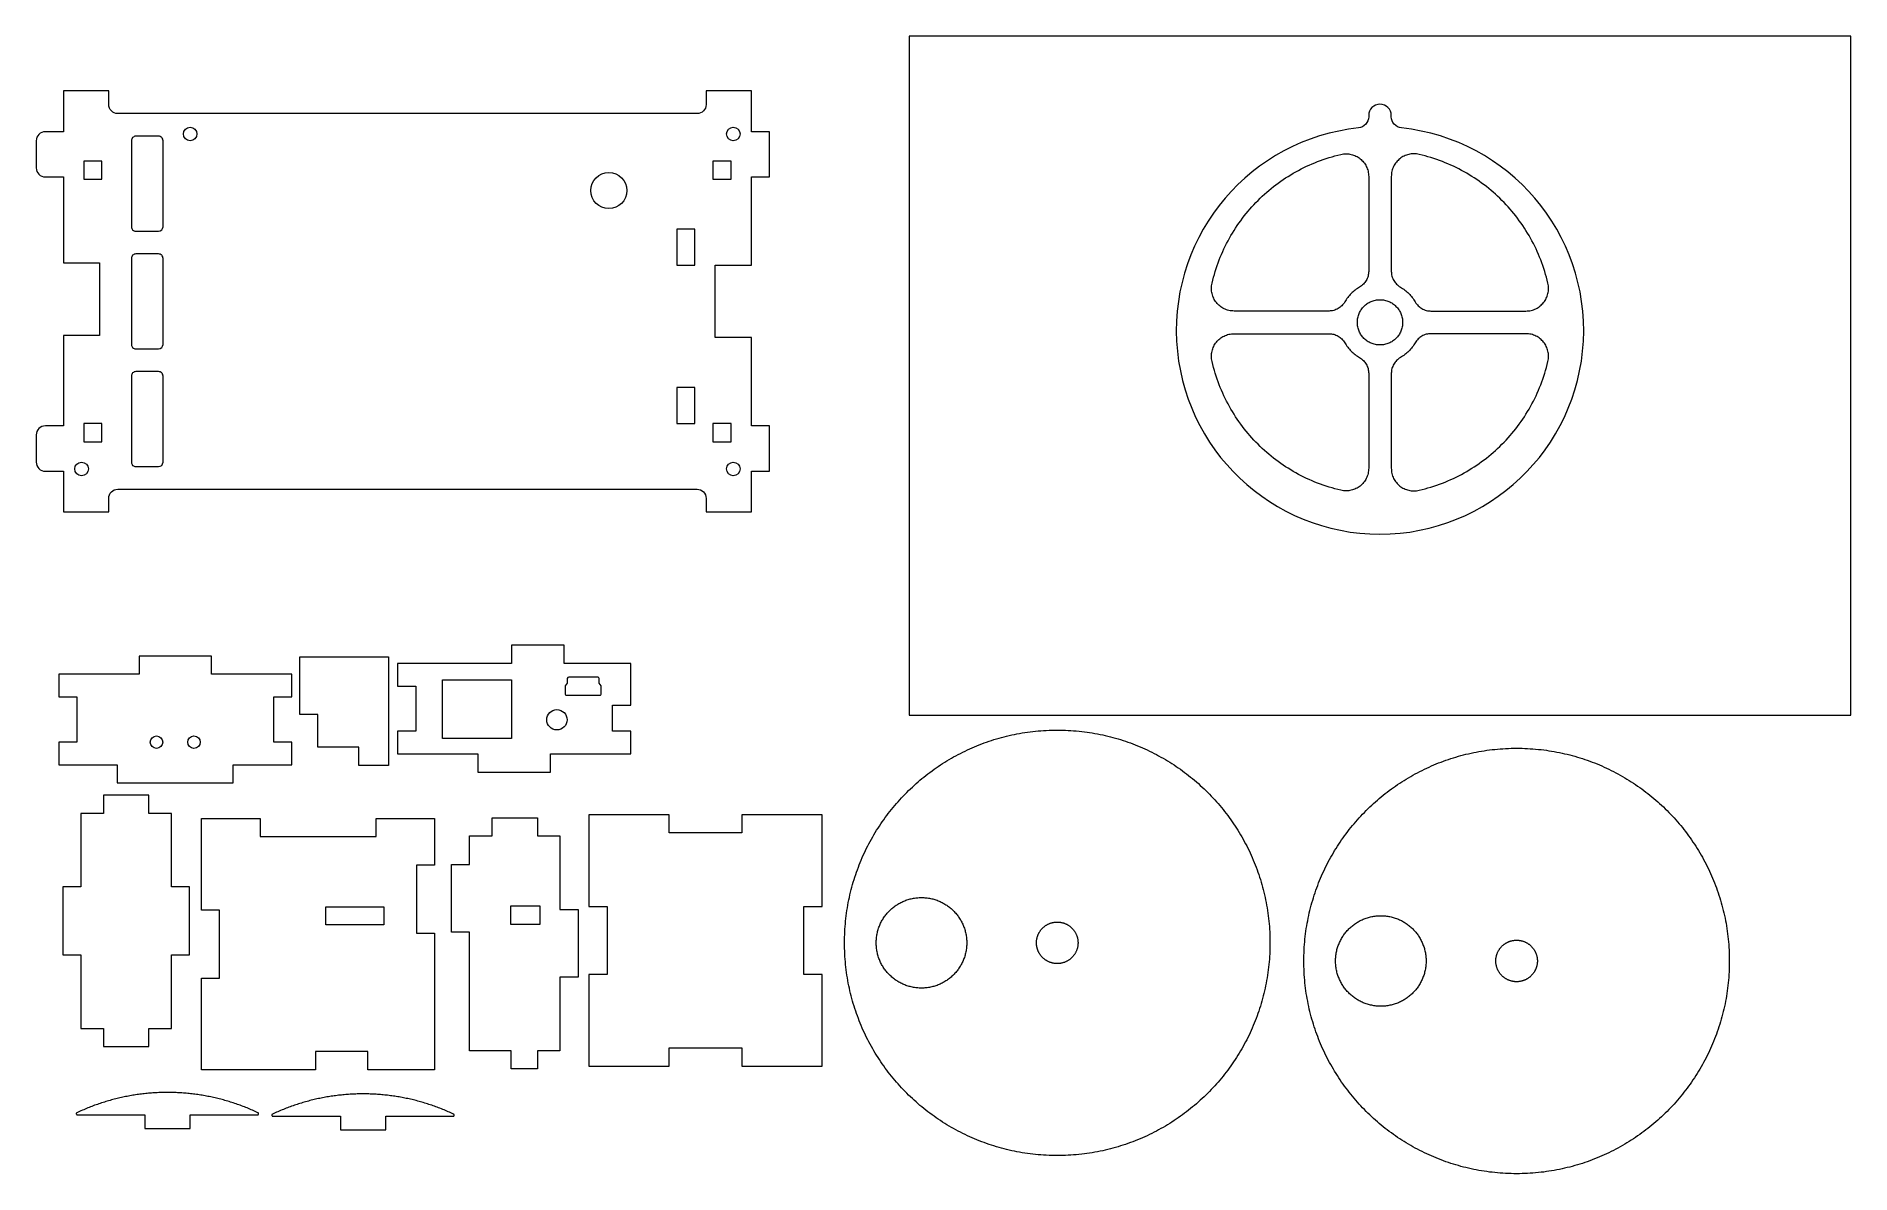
# Model space of a CAD drawing. Header units: millimetres. Extents: x -211 to 190, y -120 to 131.
import ezdxf

# ---------------------------------------------------------------- set-up
doc = ezdxf.new("R2010")
doc.units = ezdxf.units.MM
doc.header["$MEASUREMENT"] = 0
doc.layers.add('Camada 1', color=7, linetype='Continuous')

msp = doc.modelspace()

# ---------------------------------------------------------------- linework, layer by layer
at = {"layer": 'Camada 1', "color": 1, "lineweight": 9}
for points, knots in [([(-17.793, 131.0059), (-17.793, 131.0059), (190.207, 131.0059), (190.207, 131.0059), (190.207, 131.0059), (190.207, 131.0059), (190.207, -18.9941), (190.207, -18.9941), (190.207, -18.9941), (190.207, -18.9941), (-17.793, -18.9941), (-17.793, -18.9941), (-17.793, -18.9941), (-17.793, -18.9941), (-17.793, 131.0059), (-17.793, 131.0059)], [0, 0, 0, 0, 0.2, 0.2, 0.2, 0.2, 0.4, 0.4, 0.4, 0.4, 0.6, 0.6, 0.6, 0.6, 1, 1, 1, 1]), ([(-52.6639, 34.9232), (-52.6639, 34.9232), (-52.6639, 25.9232), (-52.6639, 25.9232), (-52.6639, 25.9232), (-52.6639, 25.9232), (-62.6639, 25.9232), (-62.6639, 25.9232), (-62.6639, 25.9232), (-62.6639, 25.9232), (-62.6639, 28.9232), (-62.6639, 28.9232), (-62.6639, 28.9232), (-62.6639, 29.4536), (-62.8746, 29.9623), (-63.2497, 30.3374), (-63.2497, 30.3374), (-63.6248, 30.7125), (-64.1335, 30.9232), (-64.6639, 30.9232), (-64.6639, 30.9232), (-64.6639, 30.9232), (-192.6639, 30.9232), (-192.6639, 30.9232), (-192.6639, 30.9232), (-193.1944, 30.9232), (-193.7031, 30.7125), (-194.0781, 30.3374), (-194.0781, 30.3374), (-194.4532, 29.9623), (-194.6639, 29.4536), (-194.6639, 28.9232), (-194.6639, 28.9232), (-194.6639, 28.9232), (-194.6639, 25.9232), (-194.6639, 25.9232), (-194.6639, 25.9232), (-194.6639, 25.9232), (-204.6639, 25.9232), (-204.6639, 25.9232), (-204.6639, 25.9232), (-204.6639, 25.9232), (-204.6639, 34.9232), (-204.6639, 34.9232), (-204.6639, 34.9232), (-204.6639, 34.9232), (-208.6639, 34.9232), (-208.6639, 34.9232), (-208.6639, 34.9232), (-209.1944, 34.9232), (-209.7031, 35.1339), (-210.0781, 35.509), (-210.0781, 35.509), (-210.4532, 35.8841), (-210.6639, 36.3928), (-210.6639, 36.9232), (-210.6639, 36.9232), (-210.6639, 36.9232), (-210.6639, 42.9232), (-210.6639, 42.9232), (-210.6639, 42.9232), (-210.6639, 43.4536), (-210.4532, 43.9623), (-210.0781, 44.3374), (-210.0781, 44.3374), (-209.7031, 44.7125), (-209.1944, 44.9232), (-208.6639, 44.9232), (-208.6639, 44.9232), (-208.6639, 44.9232), (-204.6639, 44.9232), (-204.6639, 44.9232), (-204.6639, 44.9232), (-204.6639, 44.9232), (-204.6639, 64.9232), (-204.6639, 64.9232), (-204.6639, 64.9232), (-204.6639, 64.9232), (-196.6639, 64.9232), (-196.6639, 64.9232), (-196.6639, 64.9232), (-196.6639, 64.9232), (-196.6639, 80.9232), (-196.6639, 80.9232), (-196.6639, 80.9232), (-196.6639, 80.9232), (-204.6639, 80.9232), (-204.6639, 80.9232), (-204.6639, 80.9232), (-204.6639, 80.9232), (-204.6639, 99.9232), (-204.6639, 99.9232), (-204.6639, 99.9232), (-204.6639, 99.9232), (-208.6639, 99.9232), (-208.6639, 99.9232), (-208.6639, 99.9232), (-209.1944, 99.9232), (-209.7031, 100.1339), (-210.0781, 100.509), (-210.0781, 100.509), (-210.4532, 100.8841), (-210.6639, 101.3928), (-210.6639, 101.9232), (-210.6639, 101.9232), (-210.6639, 101.9232), (-210.6639, 107.9232), (-210.6639, 107.9232), (-210.6639, 107.9232), (-210.6639, 108.4536), (-210.4532, 108.9623), (-210.0781, 109.3374), (-210.0781, 109.3374), (-209.7031, 109.7125), (-209.1944, 109.9232), (-208.6639, 109.9232), (-208.6639, 109.9232), (-208.6639, 109.9232), (-204.6639, 109.9232), (-204.6639, 109.9232), (-204.6639, 109.9232), (-204.6639, 109.9232), (-204.6639, 118.9232), (-204.6639, 118.9232), (-204.6639, 118.9232), (-204.6639, 118.9232), (-194.6639, 118.9232), (-194.6639, 118.9232), (-194.6639, 118.9232), (-194.6639, 118.9232), (-194.6639, 115.9232), (-194.6639, 115.9232), (-194.6639, 115.9232), (-194.6639, 115.3928), (-194.4532, 114.8841), (-194.0781, 114.509), (-194.0781, 114.509), (-193.7031, 114.1339), (-193.1944, 113.9232), (-192.6639, 113.9232), (-192.6639, 113.9232), (-192.6639, 113.9232), (-64.6639, 113.9232), (-64.6639, 113.9232), (-64.6639, 113.9232), (-63.5594, 113.9232), (-62.6639, 114.8186), (-62.6639, 115.9232), (-62.6639, 115.9232), (-62.6639, 115.9232), (-62.6639, 118.9232), (-62.6639, 118.9232), (-62.6639, 118.9232), (-62.6639, 118.9232), (-52.6639, 118.9232), (-52.6639, 118.9232), (-52.6639, 118.9232), (-52.6639, 118.9232), (-52.6639, 109.9232), (-52.6639, 109.9232), (-52.6639, 109.9232), (-52.6639, 109.9232), (-48.6639, 109.9232), (-48.6639, 109.9232), (-48.6639, 109.9232), (-48.6639, 109.9232), (-48.6639, 99.9232), (-48.6639, 99.9232), (-48.6639, 99.9232), (-48.6639, 99.9232), (-52.6639, 99.9232), (-52.6639, 99.9232), (-52.6639, 99.9232), (-52.6639, 99.9232), (-52.6639, 80.4232), (-52.6639, 80.4232), (-52.6639, 80.4232), (-52.6639, 80.4232), (-60.6639, 80.4232), (-60.6639, 80.4232), (-60.6639, 80.4232), (-60.6639, 80.4232), (-60.6639, 64.4232), (-60.6639, 64.4232), (-60.6639, 64.4232), (-60.6639, 64.4232), (-52.6639, 64.4232), (-52.6639, 64.4232), (-52.6639, 64.4232), (-52.6639, 64.4232), (-52.6639, 44.9232), (-52.6639, 44.9232), (-52.6639, 44.9232), (-52.6639, 44.9232), (-48.6639, 44.9232), (-48.6639, 44.9232), (-48.6639, 44.9232), (-48.6639, 44.9232), (-48.6639, 34.9232), (-48.6639, 34.9232), (-48.6639, 34.9232), (-48.6639, 34.9232), (-52.6639, 34.9232), (-52.6639, 34.9232)], [0, 0, 0, 0, 0.01923077, 0.01923077, 0.01923077, 0.01923077, 0.03846154, 0.03846154, 0.03846154, 0.03846154, 0.05769231, 0.05769231, 0.05769231, 0.05769231, 0.07692308, 0.07692308, 0.07692308, 0.07692308, 0.09615385, 0.09615385, 0.09615385, 0.09615385, 0.11538462, 0.11538462, 0.11538462, 0.11538462, 0.13461538, 0.13461538, 0.13461538, 0.13461538, 0.15384615, 0.15384615, 0.15384615, 0.15384615, 0.17307692, 0.17307692, 0.17307692, 0.17307692, 0.19230769, 0.19230769, 0.19230769, 0.19230769, 0.21153846, 0.21153846, 0.21153846, 0.21153846, 0.23076923, 0.23076923, 0.23076923, 0.23076923, 0.25, 0.25, 0.25, 0.25, 0.26923077, 0.26923077, 0.26923077, 0.26923077, 0.28846154, 0.28846154, 0.28846154, 0.28846154, 0.30769231, 0.30769231, 0.30769231, 0.30769231, 0.32692308, 0.32692308, 0.32692308, 0.32692308, 0.34615385, 0.34615385, 0.34615385, 0.34615385, 0.36538462, 0.36538462, 0.36538462, 0.36538462, 0.38461538, 0.38461538, 0.38461538, 0.38461538, 0.40384615, 0.40384615, 0.40384615, 0.40384615, 0.42307692, 0.42307692, 0.42307692, 0.42307692, 0.44230769, 0.44230769, 0.44230769, 0.44230769, 0.46153846, 0.46153846, 0.46153846, 0.46153846, 0.48076923, 0.48076923, 0.48076923, 0.48076923, 0.5, 0.5, 0.5, 0.5, 0.51923077, 0.51923077, 0.51923077, 0.51923077, 0.53846154, 0.53846154, 0.53846154, 0.53846154, 0.55769231, 0.55769231, 0.55769231, 0.55769231, 0.57692308, 0.57692308, 0.57692308, 0.57692308, 0.59615385, 0.59615385, 0.59615385, 0.59615385, 0.61538462, 0.61538462, 0.61538462, 0.61538462, 0.63461538, 0.63461538, 0.63461538, 0.63461538, 0.65384615, 0.65384615, 0.65384615, 0.65384615, 0.67307692, 0.67307692, 0.67307692, 0.67307692, 0.69230769, 0.69230769, 0.69230769, 0.69230769, 0.71153846, 0.71153846, 0.71153846, 0.71153846, 0.73076923, 0.73076923, 0.73076923, 0.73076923, 0.75, 0.75, 0.75, 0.75, 0.76923077, 0.76923077, 0.76923077, 0.76923077, 0.78846154, 0.78846154, 0.78846154, 0.78846154, 0.80769231, 0.80769231, 0.80769231, 0.80769231, 0.82692308, 0.82692308, 0.82692308, 0.82692308, 0.84615385, 0.84615385, 0.84615385, 0.84615385, 0.86538462, 0.86538462, 0.86538462, 0.86538462, 0.88461538, 0.88461538, 0.88461538, 0.88461538, 0.90384615, 0.90384615, 0.90384615, 0.90384615, 0.92307692, 0.92307692, 0.92307692, 0.92307692, 0.94230769, 0.94230769, 0.94230769, 0.94230769, 0.96153846, 0.96153846, 0.96153846, 0.96153846, 1, 1, 1, 1]), ([(81.47, 110.7559), (82.7419, 110.8906), (83.707, 111.9632), (83.707, 113.2421), (83.707, 113.2421), (83.707, 113.2421), (83.707, 113.5059), (83.707, 113.5059), (83.707, 113.5059), (83.707, 114.169), (83.9704, 114.8049), (84.4393, 115.2737), (84.4393, 115.2737), (84.9081, 115.7426), (85.544, 116.0059), (86.207, 116.0059), (86.207, 116.0059), (87.5877, 116.0059), (88.707, 114.8867), (88.707, 113.506), (88.707, 113.506), (88.707, 113.506), (88.707, 113.2421), (88.707, 113.2421), (88.707, 113.2421), (88.707, 111.9632), (89.6721, 110.8906), (90.9439, 110.7559), (90.9439, 110.7559), (114.7421, 108.2369), (132.4058, 87.5322), (131.1445, 63.6343), (131.1445, 63.6343), (129.8832, 39.7364), (110.1383, 21.006), (86.2072, 21.0059), (86.2072, 21.0059), (62.276, 21.0059), (42.531, 39.7362), (41.2696, 63.6341), (41.2696, 63.6341), (40.0082, 87.5319), (57.6718, 108.2367), (81.47, 110.7559)], [0, 0, 0, 0, 0.08333333, 0.08333333, 0.08333333, 0.08333333, 0.16666667, 0.16666667, 0.16666667, 0.16666667, 0.25, 0.25, 0.25, 0.25, 0.33333333, 0.33333333, 0.33333333, 0.33333333, 0.41666667, 0.41666667, 0.41666667, 0.41666667, 0.5, 0.5, 0.5, 0.5, 0.58333333, 0.58333333, 0.58333333, 0.58333333, 0.66666667, 0.66666667, 0.66666667, 0.66666667, 0.75, 0.75, 0.75, 0.75, 0.83333333, 0.83333333, 0.83333333, 0.83333333, 1, 1, 1, 1]), ([(-188.6639, 108.9232), (-188.6639, 108.9232), (-183.6639, 108.9232), (-183.6639, 108.9232), (-183.6639, 108.9232), (-183.3987, 108.9232), (-183.1444, 108.8178), (-182.9568, 108.6303), (-182.9568, 108.6303), (-182.7693, 108.4428), (-182.6639, 108.1884), (-182.6639, 107.9232), (-182.6639, 107.9232), (-182.6639, 107.9232), (-182.6639, 88.9232), (-182.6639, 88.9232), (-182.6639, 88.9232), (-182.6639, 88.3709), (-183.1116, 87.9232), (-183.6639, 87.9232), (-183.6639, 87.9232), (-183.6639, 87.9232), (-188.6639, 87.9232), (-188.6639, 87.9232), (-188.6639, 87.9232), (-188.9291, 87.9232), (-189.1835, 88.0286), (-189.371, 88.2161), (-189.371, 88.2161), (-189.5586, 88.4036), (-189.6639, 88.658), (-189.6639, 88.9232), (-189.6639, 88.9232), (-189.6639, 88.9232), (-189.6639, 107.9232), (-189.6639, 107.9232), (-189.6639, 107.9232), (-189.6639, 108.1884), (-189.5586, 108.4428), (-189.371, 108.6303), (-189.371, 108.6303), (-189.1835, 108.8178), (-188.9291, 108.9232), (-188.6639, 108.9232)], [0, 0, 0, 0, 0.08333333, 0.08333333, 0.08333333, 0.08333333, 0.16666667, 0.16666667, 0.16666667, 0.16666667, 0.25, 0.25, 0.25, 0.25, 0.33333333, 0.33333333, 0.33333333, 0.33333333, 0.41666667, 0.41666667, 0.41666667, 0.41666667, 0.5, 0.5, 0.5, 0.5, 0.58333333, 0.58333333, 0.58333333, 0.58333333, 0.66666667, 0.66666667, 0.66666667, 0.66666667, 0.75, 0.75, 0.75, 0.75, 0.83333333, 0.83333333, 0.83333333, 0.83333333, 1, 1, 1, 1]), ([(-175.1639, 109.4232), (-175.1639, 110.2516), (-175.8355, 110.9232), (-176.6639, 110.9232), (-176.6639, 110.9232), (-177.4924, 110.9232), (-178.1639, 110.2516), (-178.1639, 109.4232), (-178.1639, 109.4232), (-178.1639, 108.5948), (-177.4924, 107.9232), (-176.6639, 107.9232), (-176.6639, 107.9232), (-175.8355, 107.9232), (-175.1639, 108.5948), (-175.1639, 109.4232)], [0, 0, 0, 0, 0.2, 0.2, 0.2, 0.2, 0.4, 0.4, 0.4, 0.4, 0.6, 0.6, 0.6, 0.6, 1, 1, 1, 1]), ([(-55.1639, 109.4232), (-55.1639, 110.2516), (-55.8355, 110.9232), (-56.6639, 110.9232), (-56.6639, 110.9232), (-57.4924, 110.9232), (-58.1639, 110.2516), (-58.1639, 109.4232), (-58.1639, 109.4232), (-58.1639, 108.5948), (-57.4924, 107.9232), (-56.6639, 107.9232), (-56.6639, 107.9232), (-55.8355, 107.9232), (-55.1639, 108.5948), (-55.1639, 109.4232)], [0, 0, 0, 0, 0.2, 0.2, 0.2, 0.2, 0.4, 0.4, 0.4, 0.4, 0.6, 0.6, 0.6, 0.6, 1, 1, 1, 1]), ([(77.5741, 104.9149), (77.5741, 104.9149), (76.9134, 104.755), (76.9134, 104.755), (76.9134, 104.755), (76.9134, 104.755), (76.2574, 104.5839), (76.2574, 104.5839), (76.2574, 104.5839), (76.2574, 104.5839), (75.6061, 104.4016), (75.6061, 104.4016), (75.6061, 104.4016), (75.6061, 104.4016), (74.9597, 104.2083), (74.9597, 104.2083), (74.9597, 104.2083), (74.9597, 104.2083), (74.3183, 104.004), (74.3183, 104.004), (74.3183, 104.004), (74.3183, 104.004), (73.6819, 103.789), (73.6819, 103.789), (73.6819, 103.789), (73.6819, 103.789), (73.0508, 103.5632), (73.0508, 103.5632), (73.0508, 103.5632), (73.0508, 103.5632), (72.4249, 103.3268), (72.4249, 103.3268), (72.4249, 103.3268), (72.4249, 103.3268), (71.8044, 103.0799), (71.8044, 103.0799), (71.8044, 103.0799), (71.8044, 103.0799), (71.1894, 102.8226), (71.1894, 102.8226), (71.1894, 102.8226), (71.1894, 102.8226), (70.58, 102.555), (70.58, 102.555), (70.58, 102.555), (70.58, 102.555), (69.9763, 102.2772), (69.9763, 102.2772), (69.9763, 102.2772), (69.9763, 102.2772), (69.3784, 101.9893), (69.3784, 101.9893), (69.3784, 101.9893), (69.3784, 101.9893), (68.7865, 101.6915), (68.7865, 101.6915), (68.7865, 101.6915), (68.7865, 101.6915), (68.2006, 101.3838), (68.2006, 101.3838), (68.2006, 101.3838), (68.2006, 101.3838), (67.6208, 101.0663), (67.6208, 101.0663), (67.6208, 101.0663), (67.6208, 101.0663), (67.0473, 100.7392), (67.0473, 100.7392), (67.0473, 100.7392), (67.0473, 100.7392), (66.4801, 100.4026), (66.4801, 100.4026), (66.4801, 100.4026), (66.4801, 100.4026), (65.9194, 100.0565), (65.9194, 100.0565), (65.9194, 100.0565), (65.9194, 100.0565), (65.3652, 99.701), (65.3652, 99.701), (65.3652, 99.701), (65.3652, 99.701), (64.8178, 99.3364), (64.8178, 99.3364), (64.8178, 99.3364), (64.8178, 99.3364), (64.2771, 98.9626), (64.2771, 98.9626), (64.2771, 98.9626), (64.2771, 98.9626), (63.7432, 98.5798), (63.7432, 98.5798), (63.7432, 98.5798), (63.7432, 98.5798), (63.2164, 98.1881), (63.2164, 98.1881), (63.2164, 98.1881), (63.2164, 98.1881), (62.6967, 97.7876), (62.6967, 97.7876), (62.6967, 97.7876), (62.6967, 97.7876), (62.1842, 97.3784), (62.1842, 97.3784), (62.1842, 97.3784), (62.1842, 97.3784), (61.6789, 96.9606), (61.6789, 96.9606), (61.6789, 96.9606), (61.6789, 96.9606), (61.1811, 96.5344), (61.1811, 96.5344), (61.1811, 96.5344), (61.1811, 96.5344), (60.6909, 96.0997), (60.6909, 96.0997), (60.6909, 96.0997), (60.6909, 96.0997), (60.2082, 95.6568), (60.2082, 95.6568), (60.2082, 95.6568), (60.2082, 95.6568), (59.7333, 95.2057), (59.7333, 95.2057), (59.7333, 95.2057), (59.7333, 95.2057), (59.2662, 94.7466), (59.2662, 94.7466), (59.2662, 94.7466), (59.2662, 94.7466), (58.8071, 94.2796), (58.8071, 94.2796), (58.8071, 94.2796), (58.8071, 94.2796), (58.356, 93.8046), (58.356, 93.8046), (58.356, 93.8046), (58.356, 93.8046), (57.9131, 93.322), (57.9131, 93.322), (57.9131, 93.322), (57.9131, 93.322), (57.4785, 92.8317), (57.4785, 92.8317), (57.4785, 92.8317), (57.4785, 92.8317), (57.0522, 92.3339), (57.0522, 92.3339), (57.0522, 92.3339), (57.0522, 92.3339), (56.6344, 91.8287), (56.6344, 91.8287), (56.6344, 91.8287), (56.6344, 91.8287), (56.2252, 91.3162), (56.2252, 91.3162), (56.2252, 91.3162), (56.2252, 91.3162), (55.8247, 90.7964), (55.8247, 90.7964), (55.8247, 90.7964), (55.8247, 90.7964), (55.433, 90.2696), (55.433, 90.2696), (55.433, 90.2696), (55.433, 90.2696), (55.0502, 89.7358), (55.0502, 89.7358), (55.0502, 89.7358), (55.0502, 89.7358), (54.6765, 89.1951), (54.6765, 89.1951), (54.6765, 89.1951), (54.6765, 89.1951), (54.3118, 88.6476), (54.3118, 88.6476), (54.3118, 88.6476), (54.3118, 88.6476), (53.9564, 88.0934), (53.9564, 88.0934), (53.9564, 88.0934), (53.9564, 88.0934), (53.6103, 87.5327), (53.6103, 87.5327), (53.6103, 87.5327), (53.6103, 87.5327), (53.2736, 86.9656), (53.2736, 86.9656), (53.2736, 86.9656), (53.2736, 86.9656), (52.9465, 86.392), (52.9465, 86.392), (52.9465, 86.392), (52.9465, 86.392), (52.6291, 85.8123), (52.6291, 85.8123), (52.6291, 85.8123), (52.6291, 85.8123), (52.3214, 85.2264), (52.3214, 85.2264), (52.3214, 85.2264), (52.3214, 85.2264), (52.0235, 84.6344), (52.0235, 84.6344), (52.0235, 84.6344), (52.0235, 84.6344), (51.7357, 84.0366), (51.7357, 84.0366), (51.7357, 84.0366), (51.7357, 84.0366), (51.4579, 83.4329), (51.4579, 83.4329), (51.4579, 83.4329), (51.4579, 83.4329), (51.1903, 82.8235), (51.1903, 82.8235), (51.1903, 82.8235), (51.1903, 82.8235), (50.933, 82.2085), (50.933, 82.2085), (50.933, 82.2085), (50.933, 82.2085), (50.6861, 81.588), (50.6861, 81.588), (50.6861, 81.588), (50.6861, 81.588), (50.4497, 80.9621), (50.4497, 80.9621), (50.4497, 80.9621), (50.4497, 80.9621), (50.2239, 80.3309), (50.2239, 80.3309), (50.2239, 80.3309), (50.2239, 80.3309), (50.0088, 79.6945), (50.0088, 79.6945), (50.0088, 79.6945), (50.0088, 79.6945), (49.8045, 79.0531), (49.8045, 79.0531), (49.8045, 79.0531), (49.8045, 79.0531), (49.6112, 78.4067), (49.6112, 78.4067), (49.6112, 78.4067), (49.6112, 78.4067), (49.4289, 77.7555), (49.4289, 77.7555), (49.4289, 77.7555), (49.4289, 77.7555), (49.2578, 77.0994), (49.2578, 77.0994), (49.2578, 77.0994), (49.2578, 77.0994), (49.0979, 76.4388), (49.0979, 76.4388), (49.0979, 76.4388), (49.0979, 76.4388), (49.0386, 76.1453), (49.0386, 76.1453), (49.0386, 76.1453), (49.0386, 76.1453), (48.9971, 75.8532), (48.9971, 75.8532), (48.9971, 75.8532), (48.9971, 75.8532), (48.9729, 75.563), (48.9729, 75.563), (48.9729, 75.563), (48.9729, 75.563), (48.9657, 75.2751), (48.9657, 75.2751), (48.9657, 75.2751), (48.9657, 75.2751), (48.9751, 74.9901), (48.9751, 74.9901), (48.9751, 74.9901), (48.9751, 74.9901), (49.0006, 74.7085), (49.0006, 74.7085), (49.0006, 74.7085), (49.0006, 74.7085), (49.0419, 74.4309), (49.0419, 74.4309), (49.0419, 74.4309), (49.0419, 74.4309), (49.0985, 74.1578), (49.0985, 74.1578), (49.0985, 74.1578), (49.0985, 74.1578), (49.1699, 73.8897), (49.1699, 73.8897), (49.1699, 73.8897), (49.1699, 73.8897), (49.2559, 73.627), (49.2559, 73.627), (49.2559, 73.627), (49.2559, 73.627), (49.3559, 73.3705), (49.3559, 73.3705), (49.3559, 73.3705), (49.3559, 73.3705), (49.4695, 73.1205), (49.4695, 73.1205), (49.4695, 73.1205), (49.4695, 73.1205), (49.5964, 72.8775), (49.5964, 72.8775), (49.5964, 72.8775), (49.5964, 72.8775), (49.7361, 72.6422), (49.7361, 72.6422), (49.7361, 72.6422), (49.7361, 72.6422), (49.8882, 72.4151), (49.8882, 72.4151), (49.8882, 72.4151), (49.8882, 72.4151), (50.0522, 72.1966), (50.0522, 72.1966), (50.0522, 72.1966), (50.0522, 72.1966), (50.2279, 71.9873), (50.2279, 71.9873), (50.2279, 71.9873), (50.2279, 71.9873), (50.4147, 71.7876), (50.4147, 71.7876), (50.4147, 71.7876), (50.4147, 71.7876), (50.6122, 71.5983), (50.6122, 71.5983), (50.6122, 71.5983), (50.6122, 71.5983), (50.82, 71.4197), (50.82, 71.4197), (50.82, 71.4197), (50.82, 71.4197), (51.0378, 71.2523), (51.0378, 71.2523), (51.0378, 71.2523), (51.0378, 71.2523), (51.265, 71.0968), (51.265, 71.0968), (51.265, 71.0968), (51.265, 71.0968), (51.5014, 70.9536), (51.5014, 70.9536), (51.5014, 70.9536), (51.5014, 70.9536), (51.7463, 70.8232), (51.7463, 70.8232), (51.7463, 70.8232), (51.7463, 70.8232), (51.9995, 70.7062), (51.9995, 70.7062), (51.9995, 70.7062), (51.9995, 70.7062), (52.2606, 70.6032), (52.2606, 70.6032), (52.2606, 70.6032), (52.2606, 70.6032), (52.529, 70.5145), (52.529, 70.5145), (52.529, 70.5145), (52.529, 70.5145), (52.8045, 70.4408), (52.8045, 70.4408), (52.8045, 70.4408), (52.8045, 70.4408), (53.0865, 70.3825), (53.0865, 70.3825), (53.0865, 70.3825), (53.0865, 70.3825), (53.3747, 70.3403), (53.3747, 70.3403), (53.3747, 70.3403), (53.3747, 70.3403), (53.6686, 70.3146), (53.6686, 70.3146), (53.6686, 70.3146), (53.6686, 70.3146), (53.9679, 70.3059), (53.9679, 70.3059), (53.9679, 70.3059), (53.9679, 70.3059), (74.9487, 70.3059), (74.9487, 70.3059), (74.9487, 70.3059), (74.9487, 70.3059), (75.2152, 70.3147), (75.2152, 70.3147), (75.2152, 70.3147), (75.2152, 70.3147), (75.4785, 70.341), (75.4785, 70.341), (75.4785, 70.341), (75.4785, 70.341), (75.7378, 70.3844), (75.7378, 70.3844), (75.7378, 70.3844), (75.7378, 70.3844), (75.9923, 70.4443), (75.9923, 70.4443), (75.9923, 70.4443), (75.9923, 70.4443), (76.2414, 70.5205), (76.2414, 70.5205), (76.2414, 70.5205), (76.2414, 70.5205), (76.4843, 70.6123), (76.4843, 70.6123), (76.4843, 70.6123), (76.4843, 70.6123), (76.7203, 70.7196), (76.7203, 70.7196), (76.7203, 70.7196), (76.7203, 70.7196), (76.9487, 70.8418), (76.9487, 70.8418), (76.9487, 70.8418), (76.9487, 70.8418), (77.1686, 70.9784), (77.1686, 70.9784), (77.1686, 70.9784), (77.1686, 70.9784), (77.3795, 71.1292), (77.3795, 71.1292), (77.3795, 71.1292), (77.3795, 71.1292), (77.5805, 71.2936), (77.5805, 71.2936), (77.5805, 71.2936), (77.5805, 71.2936), (77.771, 71.4712), (77.771, 71.4712), (77.771, 71.4712), (77.771, 71.4712), (77.9502, 71.6617), (77.9502, 71.6617), (77.9502, 71.6617), (77.9502, 71.6617), (78.1174, 71.8646), (78.1174, 71.8646), (78.1174, 71.8646), (78.1174, 71.8646), (78.2718, 72.0794), (78.2718, 72.0794), (78.2718, 72.0794), (78.2718, 72.0794), (78.4128, 72.3059), (78.4128, 72.3059), (78.4128, 72.3059), (78.4128, 72.3059), (78.5649, 72.5596), (78.5649, 72.5596), (78.5649, 72.5596), (78.5649, 72.5596), (78.725, 72.8078), (78.725, 72.8078), (78.725, 72.8078), (78.725, 72.8078), (78.8928, 73.0502), (78.8928, 73.0502), (78.8928, 73.0502), (78.8928, 73.0502), (79.0683, 73.2867), (79.0683, 73.2867), (79.0683, 73.2867), (79.0683, 73.2867), (79.2513, 73.5171), (79.2513, 73.5171), (79.2513, 73.5171), (79.2513, 73.5171), (79.4415, 73.7411), (79.4415, 73.7411), (79.4415, 73.7411), (79.4415, 73.7411), (79.6388, 73.9588), (79.6388, 73.9588), (79.6388, 73.9588), (79.6388, 73.9588), (79.843, 74.1698), (79.843, 74.1698), (79.843, 74.1698), (79.843, 74.1698), (80.0541, 74.3741), (80.0541, 74.3741), (80.0541, 74.3741), (80.0541, 74.3741), (80.2717, 74.5714), (80.2717, 74.5714), (80.2717, 74.5714), (80.2717, 74.5714), (80.4958, 74.7616), (80.4958, 74.7616), (80.4958, 74.7616), (80.4958, 74.7616), (80.7261, 74.9445), (80.7261, 74.9445), (80.7261, 74.9445), (80.7261, 74.9445), (80.9626, 75.12), (80.9626, 75.12), (80.9626, 75.12), (80.9626, 75.12), (81.205, 75.2879), (81.205, 75.2879), (81.205, 75.2879), (81.205, 75.2879), (81.4532, 75.4479), (81.4532, 75.4479), (81.4532, 75.4479), (81.4532, 75.4479), (81.707, 75.6001), (81.707, 75.6001), (81.707, 75.6001), (81.707, 75.6001), (81.9334, 75.741), (81.9334, 75.741), (81.9334, 75.741), (81.9334, 75.741), (82.1483, 75.8955), (82.1483, 75.8955), (82.1483, 75.8955), (82.1483, 75.8955), (82.3511, 76.0626), (82.3511, 76.0626), (82.3511, 76.0626), (82.3511, 76.0626), (82.5416, 76.2418), (82.5416, 76.2418), (82.5416, 76.2418), (82.5416, 76.2418), (82.7193, 76.4323), (82.7193, 76.4323), (82.7193, 76.4323), (82.7193, 76.4323), (82.8837, 76.6333), (82.8837, 76.6333), (82.8837, 76.6333), (82.8837, 76.6333), (83.0344, 76.8442), (83.0344, 76.8442), (83.0344, 76.8442), (83.0344, 76.8442), (83.1711, 77.0642), (83.1711, 77.0642), (83.1711, 77.0642), (83.1711, 77.0642), (83.2933, 77.2925), (83.2933, 77.2925), (83.2933, 77.2925), (83.2933, 77.2925), (83.4005, 77.5285), (83.4005, 77.5285), (83.4005, 77.5285), (83.4005, 77.5285), (83.4924, 77.7714), (83.4924, 77.7714), (83.4924, 77.7714), (83.4924, 77.7714), (83.5685, 78.0205), (83.5685, 78.0205), (83.5685, 78.0205), (83.5685, 78.0205), (83.6285, 78.2751), (83.6285, 78.2751), (83.6285, 78.2751), (83.6285, 78.2751), (83.6718, 78.5343), (83.6718, 78.5343), (83.6718, 78.5343), (83.6718, 78.5343), (83.6981, 78.7976), (83.6981, 78.7976), (83.6981, 78.7976), (83.6981, 78.7976), (83.707, 79.0642), (83.707, 79.0642), (83.707, 79.0642), (83.707, 79.0642), (83.707, 100.045), (83.707, 100.045), (83.707, 100.045), (83.707, 100.045), (83.6983, 100.3442), (83.6983, 100.3442), (83.6983, 100.3442), (83.6983, 100.3442), (83.6726, 100.6382), (83.6726, 100.6382), (83.6726, 100.6382), (83.6726, 100.6382), (83.6303, 100.9263), (83.6303, 100.9263), (83.6303, 100.9263), (83.6303, 100.9263), (83.5721, 101.2084), (83.5721, 101.2084), (83.5721, 101.2084), (83.5721, 101.2084), (83.4983, 101.4838), (83.4983, 101.4838), (83.4983, 101.4838), (83.4983, 101.4838), (83.4097, 101.7523), (83.4097, 101.7523), (83.4097, 101.7523), (83.4097, 101.7523), (83.3066, 102.0133), (83.3066, 102.0133), (83.3066, 102.0133), (83.3066, 102.0133), (83.1896, 102.2665), (83.1896, 102.2665), (83.1896, 102.2665), (83.1896, 102.2665), (83.0593, 102.5115), (83.0593, 102.5115), (83.0593, 102.5115), (83.0593, 102.5115), (82.9161, 102.7478), (82.9161, 102.7478), (82.9161, 102.7478), (82.9161, 102.7478), (82.7605, 102.975), (82.7605, 102.975), (82.7605, 102.975), (82.7605, 102.975), (82.5932, 103.1928), (82.5932, 103.1928), (82.5932, 103.1928), (82.5932, 103.1928), (82.4146, 103.4006), (82.4146, 103.4006), (82.4146, 103.4006), (82.4146, 103.4006), (82.2252, 103.5982), (82.2252, 103.5982), (82.2252, 103.5982), (82.2252, 103.5982), (82.0256, 103.785), (82.0256, 103.785), (82.0256, 103.785), (82.0256, 103.785), (81.8163, 103.9606), (81.8163, 103.9606), (81.8163, 103.9606), (81.8163, 103.9606), (81.5978, 104.1247), (81.5978, 104.1247), (81.5978, 104.1247), (81.5978, 104.1247), (81.3706, 104.2768), (81.3706, 104.2768), (81.3706, 104.2768), (81.3706, 104.2768), (81.1353, 104.4165), (81.1353, 104.4165), (81.1353, 104.4165), (81.1353, 104.4165), (80.8924, 104.5433), (80.8924, 104.5433), (80.8924, 104.5433), (80.8924, 104.5433), (80.6424, 104.657), (80.6424, 104.657), (80.6424, 104.657), (80.6424, 104.657), (80.3858, 104.757), (80.3858, 104.757), (80.3858, 104.757), (80.3858, 104.757), (80.1232, 104.8429), (80.1232, 104.8429), (80.1232, 104.8429), (80.1232, 104.8429), (79.855, 104.9144), (79.855, 104.9144), (79.855, 104.9144), (79.855, 104.9144), (79.5819, 104.9709), (79.5819, 104.9709), (79.5819, 104.9709), (79.5819, 104.9709), (79.3043, 105.0122), (79.3043, 105.0122), (79.3043, 105.0122), (79.3043, 105.0122), (79.0227, 105.0377), (79.0227, 105.0377), (79.0227, 105.0377), (79.0227, 105.0377), (78.7378, 105.0471), (78.7378, 105.0471), (78.7378, 105.0471), (78.7378, 105.0471), (78.4499, 105.0399), (78.4499, 105.0399), (78.4499, 105.0399), (78.4499, 105.0399), (78.1596, 105.0158), (78.1596, 105.0158), (78.1596, 105.0158), (78.1596, 105.0158), (77.8675, 104.9743), (77.8675, 104.9743), (77.8675, 104.9743), (77.8675, 104.9743), (77.5741, 104.9149), (77.5741, 104.9149)], [0, 0, 0, 0, 0.00558659, 0.00558659, 0.00558659, 0.00558659, 0.01117318, 0.01117318, 0.01117318, 0.01117318, 0.01675978, 0.01675978, 0.01675978, 0.01675978, 0.02234637, 0.02234637, 0.02234637, 0.02234637, 0.02793296, 0.02793296, 0.02793296, 0.02793296, 0.03351955, 0.03351955, 0.03351955, 0.03351955, 0.03910615, 0.03910615, 0.03910615, 0.03910615, 0.04469274, 0.04469274, 0.04469274, 0.04469274, 0.05027933, 0.05027933, 0.05027933, 0.05027933, 0.05586592, 0.05586592, 0.05586592, 0.05586592, 0.06145251, 0.06145251, 0.06145251, 0.06145251, 0.06703911, 0.06703911, 0.06703911, 0.06703911, 0.0726257, 0.0726257, 0.0726257, 0.0726257, 0.07821229, 0.07821229, 0.07821229, 0.07821229, 0.08379888, 0.08379888, 0.08379888, 0.08379888, 0.08938547, 0.08938547, 0.08938547, 0.08938547, 0.09497207, 0.09497207, 0.09497207, 0.09497207, 0.10055866, 0.10055866, 0.10055866, 0.10055866, 0.10614525, 0.10614525, 0.10614525, 0.10614525, 0.11173184, 0.11173184, 0.11173184, 0.11173184, 0.11731844, 0.11731844, 0.11731844, 0.11731844, 0.12290503, 0.12290503, 0.12290503, 0.12290503, 0.12849162, 0.12849162, 0.12849162, 0.12849162, 0.13407821, 0.13407821, 0.13407821, 0.13407821, 0.1396648, 0.1396648, 0.1396648, 0.1396648, 0.1452514, 0.1452514, 0.1452514, 0.1452514, 0.15083799, 0.15083799, 0.15083799, 0.15083799, 0.15642458, 0.15642458, 0.15642458, 0.15642458, 0.16201117, 0.16201117, 0.16201117, 0.16201117, 0.16759777, 0.16759777, 0.16759777, 0.16759777, 0.17318436, 0.17318436, 0.17318436, 0.17318436, 0.17877095, 0.17877095, 0.17877095, 0.17877095, 0.18435754, 0.18435754, 0.18435754, 0.18435754, 0.18994413, 0.18994413, 0.18994413, 0.18994413, 0.19553073, 0.19553073, 0.19553073, 0.19553073, 0.20111732, 0.20111732, 0.20111732, 0.20111732, 0.20670391, 0.20670391, 0.20670391, 0.20670391, 0.2122905, 0.2122905, 0.2122905, 0.2122905, 0.21787709, 0.21787709, 0.21787709, 0.21787709, 0.22346369, 0.22346369, 0.22346369, 0.22346369, 0.22905028, 0.22905028, 0.22905028, 0.22905028, 0.23463687, 0.23463687, 0.23463687, 0.23463687, 0.24022346, 0.24022346, 0.24022346, 0.24022346, 0.24581006, 0.24581006, 0.24581006, 0.24581006, 0.25139665, 0.25139665, 0.25139665, 0.25139665, 0.25698324, 0.25698324, 0.25698324, 0.25698324, 0.26256983, 0.26256983, 0.26256983, 0.26256983, 0.26815642, 0.26815642, 0.26815642, 0.26815642, 0.27374302, 0.27374302, 0.27374302, 0.27374302, 0.27932961, 0.27932961, 0.27932961, 0.27932961, 0.2849162, 0.2849162, 0.2849162, 0.2849162, 0.29050279, 0.29050279, 0.29050279, 0.29050279, 0.29608939, 0.29608939, 0.29608939, 0.29608939, 0.30167598, 0.30167598, 0.30167598, 0.30167598, 0.30726257, 0.30726257, 0.30726257, 0.30726257, 0.31284916, 0.31284916, 0.31284916, 0.31284916, 0.31843575, 0.31843575, 0.31843575, 0.31843575, 0.32402235, 0.32402235, 0.32402235, 0.32402235, 0.32960894, 0.32960894, 0.32960894, 0.32960894, 0.33519553, 0.33519553, 0.33519553, 0.33519553, 0.34078212, 0.34078212, 0.34078212, 0.34078212, 0.34636872, 0.34636872, 0.34636872, 0.34636872, 0.35195531, 0.35195531, 0.35195531, 0.35195531, 0.3575419, 0.3575419, 0.3575419, 0.3575419, 0.36312849, 0.36312849, 0.36312849, 0.36312849, 0.36871508, 0.36871508, 0.36871508, 0.36871508, 0.37430168, 0.37430168, 0.37430168, 0.37430168, 0.37988827, 0.37988827, 0.37988827, 0.37988827, 0.38547486, 0.38547486, 0.38547486, 0.38547486, 0.39106145, 0.39106145, 0.39106145, 0.39106145, 0.39664804, 0.39664804, 0.39664804, 0.39664804, 0.40223464, 0.40223464, 0.40223464, 0.40223464, 0.40782123, 0.40782123, 0.40782123, 0.40782123, 0.41340782, 0.41340782, 0.41340782, 0.41340782, 0.41899441, 0.41899441, 0.41899441, 0.41899441, 0.42458101, 0.42458101, 0.42458101, 0.42458101, 0.4301676, 0.4301676, 0.4301676, 0.4301676, 0.43575419, 0.43575419, 0.43575419, 0.43575419, 0.44134078, 0.44134078, 0.44134078, 0.44134078, 0.44692737, 0.44692737, 0.44692737, 0.44692737, 0.45251397, 0.45251397, 0.45251397, 0.45251397, 0.45810056, 0.45810056, 0.45810056, 0.45810056, 0.46368715, 0.46368715, 0.46368715, 0.46368715, 0.46927374, 0.46927374, 0.46927374, 0.46927374, 0.47486034, 0.47486034, 0.47486034, 0.47486034, 0.48044693, 0.48044693, 0.48044693, 0.48044693, 0.48603352, 0.48603352, 0.48603352, 0.48603352, 0.49162011, 0.49162011, 0.49162011, 0.49162011, 0.4972067, 0.4972067, 0.4972067, 0.4972067, 0.5027933, 0.5027933, 0.5027933, 0.5027933, 0.50837989, 0.50837989, 0.50837989, 0.50837989, 0.51396648, 0.51396648, 0.51396648, 0.51396648, 0.51955307, 0.51955307, 0.51955307, 0.51955307, 0.52513966, 0.52513966, 0.52513966, 0.52513966, 0.53072626, 0.53072626, 0.53072626, 0.53072626, 0.53631285, 0.53631285, 0.53631285, 0.53631285, 0.54189944, 0.54189944, 0.54189944, 0.54189944, 0.54748603, 0.54748603, 0.54748603, 0.54748603, 0.55307263, 0.55307263, 0.55307263, 0.55307263, 0.55865922, 0.55865922, 0.55865922, 0.55865922, 0.56424581, 0.56424581, 0.56424581, 0.56424581, 0.5698324, 0.5698324, 0.5698324, 0.5698324, 0.57541899, 0.57541899, 0.57541899, 0.57541899, 0.58100559, 0.58100559, 0.58100559, 0.58100559, 0.58659218, 0.58659218, 0.58659218, 0.58659218, 0.59217877, 0.59217877, 0.59217877, 0.59217877, 0.59776536, 0.59776536, 0.59776536, 0.59776536, 0.60335196, 0.60335196, 0.60335196, 0.60335196, 0.60893855, 0.60893855, 0.60893855, 0.60893855, 0.61452514, 0.61452514, 0.61452514, 0.61452514, 0.62011173, 0.62011173, 0.62011173, 0.62011173, 0.62569832, 0.62569832, 0.62569832, 0.62569832, 0.63128492, 0.63128492, 0.63128492, 0.63128492, 0.63687151, 0.63687151, 0.63687151, 0.63687151, 0.6424581, 0.6424581, 0.6424581, 0.6424581, 0.64804469, 0.64804469, 0.64804469, 0.64804469, 0.65363128, 0.65363128, 0.65363128, 0.65363128, 0.65921788, 0.65921788, 0.65921788, 0.65921788, 0.66480447, 0.66480447, 0.66480447, 0.66480447, 0.67039106, 0.67039106, 0.67039106, 0.67039106, 0.67597765, 0.67597765, 0.67597765, 0.67597765, 0.68156425, 0.68156425, 0.68156425, 0.68156425, 0.68715084, 0.68715084, 0.68715084, 0.68715084, 0.69273743, 0.69273743, 0.69273743, 0.69273743, 0.69832402, 0.69832402, 0.69832402, 0.69832402, 0.70391061, 0.70391061, 0.70391061, 0.70391061, 0.70949721, 0.70949721, 0.70949721, 0.70949721, 0.7150838, 0.7150838, 0.7150838, 0.7150838, 0.72067039, 0.72067039, 0.72067039, 0.72067039, 0.72625698, 0.72625698, 0.72625698, 0.72625698, 0.73184358, 0.73184358, 0.73184358, 0.73184358, 0.73743017, 0.73743017, 0.73743017, 0.73743017, 0.74301676, 0.74301676, 0.74301676, 0.74301676, 0.74860335, 0.74860335, 0.74860335, 0.74860335, 0.75418994, 0.75418994, 0.75418994, 0.75418994, 0.75977654, 0.75977654, 0.75977654, 0.75977654, 0.76536313, 0.76536313, 0.76536313, 0.76536313, 0.77094972, 0.77094972, 0.77094972, 0.77094972, 0.77653631, 0.77653631, 0.77653631, 0.77653631, 0.78212291, 0.78212291, 0.78212291, 0.78212291, 0.7877095, 0.7877095, 0.7877095, 0.7877095, 0.79329609, 0.79329609, 0.79329609, 0.79329609, 0.79888268, 0.79888268, 0.79888268, 0.79888268, 0.80446927, 0.80446927, 0.80446927, 0.80446927, 0.81005587, 0.81005587, 0.81005587, 0.81005587, 0.81564246, 0.81564246, 0.81564246, 0.81564246, 0.82122905, 0.82122905, 0.82122905, 0.82122905, 0.82681564, 0.82681564, 0.82681564, 0.82681564, 0.83240223, 0.83240223, 0.83240223, 0.83240223, 0.83798883, 0.83798883, 0.83798883, 0.83798883, 0.84357542, 0.84357542, 0.84357542, 0.84357542, 0.84916201, 0.84916201, 0.84916201, 0.84916201, 0.8547486, 0.8547486, 0.8547486, 0.8547486, 0.8603352, 0.8603352, 0.8603352, 0.8603352, 0.86592179, 0.86592179, 0.86592179, 0.86592179, 0.87150838, 0.87150838, 0.87150838, 0.87150838, 0.87709497, 0.87709497, 0.87709497, 0.87709497, 0.88268156, 0.88268156, 0.88268156, 0.88268156, 0.88826816, 0.88826816, 0.88826816, 0.88826816, 0.89385475, 0.89385475, 0.89385475, 0.89385475, 0.89944134, 0.89944134, 0.89944134, 0.89944134, 0.90502793, 0.90502793, 0.90502793, 0.90502793, 0.91061453, 0.91061453, 0.91061453, 0.91061453, 0.91620112, 0.91620112, 0.91620112, 0.91620112, 0.92178771, 0.92178771, 0.92178771, 0.92178771, 0.9273743, 0.9273743, 0.9273743, 0.9273743, 0.93296089, 0.93296089, 0.93296089, 0.93296089, 0.93854749, 0.93854749, 0.93854749, 0.93854749, 0.94413408, 0.94413408, 0.94413408, 0.94413408, 0.94972067, 0.94972067, 0.94972067, 0.94972067, 0.95530726, 0.95530726, 0.95530726, 0.95530726, 0.96089385, 0.96089385, 0.96089385, 0.96089385, 0.96648045, 0.96648045, 0.96648045, 0.96648045, 0.97206704, 0.97206704, 0.97206704, 0.97206704, 0.97765363, 0.97765363, 0.97765363, 0.97765363, 0.98324022, 0.98324022, 0.98324022, 0.98324022, 0.98882682, 0.98882682, 0.98882682, 0.98882682, 1, 1, 1, 1]), ([(94.8399, 104.9149), (94.8399, 104.9149), (95.5006, 104.755), (95.5006, 104.755), (95.5006, 104.755), (95.5006, 104.755), (96.1566, 104.5839), (96.1566, 104.5839), (96.1566, 104.5839), (96.1566, 104.5839), (96.8078, 104.4016), (96.8078, 104.4016), (96.8078, 104.4016), (96.8078, 104.4016), (97.4542, 104.2083), (97.4542, 104.2083), (97.4542, 104.2083), (97.4542, 104.2083), (98.0957, 104.004), (98.0957, 104.004), (98.0957, 104.004), (98.0957, 104.004), (98.732, 103.789), (98.732, 103.789), (98.732, 103.789), (98.732, 103.789), (99.3632, 103.5632), (99.3632, 103.5632), (99.3632, 103.5632), (99.3632, 103.5632), (99.9891, 103.3268), (99.9891, 103.3268), (99.9891, 103.3268), (99.9891, 103.3268), (100.6096, 103.0799), (100.6096, 103.0799), (100.6096, 103.0799), (100.6096, 103.0799), (101.2246, 102.8226), (101.2246, 102.8226), (101.2246, 102.8226), (101.2246, 102.8226), (101.834, 102.555), (101.834, 102.555), (101.834, 102.555), (101.834, 102.555), (102.4377, 102.2772), (102.4377, 102.2772), (102.4377, 102.2772), (102.4377, 102.2772), (103.0355, 101.9893), (103.0355, 101.9893), (103.0355, 101.9893), (103.0355, 101.9893), (103.6275, 101.6915), (103.6275, 101.6915), (103.6275, 101.6915), (103.6275, 101.6915), (104.2134, 101.3838), (104.2134, 101.3838), (104.2134, 101.3838), (104.2134, 101.3838), (104.7932, 101.0663), (104.7932, 101.0663), (104.7932, 101.0663), (104.7932, 101.0663), (105.3667, 100.7392), (105.3667, 100.7392), (105.3667, 100.7392), (105.3667, 100.7392), (105.9339, 100.4026), (105.9339, 100.4026), (105.9339, 100.4026), (105.9339, 100.4026), (106.4946, 100.0565), (106.4946, 100.0565), (106.4946, 100.0565), (106.4946, 100.0565), (107.0487, 99.701), (107.0487, 99.701), (107.0487, 99.701), (107.0487, 99.701), (107.5962, 99.3364), (107.5962, 99.3364), (107.5962, 99.3364), (107.5962, 99.3364), (108.1369, 98.9626), (108.1369, 98.9626), (108.1369, 98.9626), (108.1369, 98.9626), (108.6707, 98.5798), (108.6707, 98.5798), (108.6707, 98.5798), (108.6707, 98.5798), (109.1976, 98.1881), (109.1976, 98.1881), (109.1976, 98.1881), (109.1976, 98.1881), (109.7173, 97.7876), (109.7173, 97.7876), (109.7173, 97.7876), (109.7173, 97.7876), (110.2298, 97.3784), (110.2298, 97.3784), (110.2298, 97.3784), (110.2298, 97.3784), (110.735, 96.9606), (110.735, 96.9606), (110.735, 96.9606), (110.735, 96.9606), (111.2328, 96.5344), (111.2328, 96.5344), (111.2328, 96.5344), (111.2328, 96.5344), (111.7231, 96.0997), (111.7231, 96.0997), (111.7231, 96.0997), (111.7231, 96.0997), (112.2058, 95.6568), (112.2058, 95.6568), (112.2058, 95.6568), (112.2058, 95.6568), (112.6807, 95.2057), (112.6807, 95.2057), (112.6807, 95.2057), (112.6807, 95.2057), (113.1478, 94.7466), (113.1478, 94.7466), (113.1478, 94.7466), (113.1478, 94.7466), (113.6069, 94.2796), (113.6069, 94.2796), (113.6069, 94.2796), (113.6069, 94.2796), (114.0579, 93.8046), (114.0579, 93.8046), (114.0579, 93.8046), (114.0579, 93.8046), (114.5009, 93.322), (114.5009, 93.322), (114.5009, 93.322), (114.5009, 93.322), (114.9355, 92.8317), (114.9355, 92.8317), (114.9355, 92.8317), (114.9355, 92.8317), (115.3618, 92.3339), (115.3618, 92.3339), (115.3618, 92.3339), (115.3618, 92.3339), (115.7795, 91.8287), (115.7795, 91.8287), (115.7795, 91.8287), (115.7795, 91.8287), (116.1887, 91.3162), (116.1887, 91.3162), (116.1887, 91.3162), (116.1887, 91.3162), (116.5892, 90.7964), (116.5892, 90.7964), (116.5892, 90.7964), (116.5892, 90.7964), (116.9809, 90.2696), (116.9809, 90.2696), (116.9809, 90.2696), (116.9809, 90.2696), (117.3637, 89.7358), (117.3637, 89.7358), (117.3637, 89.7358), (117.3637, 89.7358), (117.7375, 89.1951), (117.7375, 89.1951), (117.7375, 89.1951), (117.7375, 89.1951), (118.1022, 88.6476), (118.1022, 88.6476), (118.1022, 88.6476), (118.1022, 88.6476), (118.4576, 88.0934), (118.4576, 88.0934), (118.4576, 88.0934), (118.4576, 88.0934), (118.8037, 87.5327), (118.8037, 87.5327), (118.8037, 87.5327), (118.8037, 87.5327), (119.1404, 86.9656), (119.1404, 86.9656), (119.1404, 86.9656), (119.1404, 86.9656), (119.4675, 86.392), (119.4675, 86.392), (119.4675, 86.392), (119.4675, 86.392), (119.7849, 85.8123), (119.7849, 85.8123), (119.7849, 85.8123), (119.7849, 85.8123), (120.0926, 85.2264), (120.0926, 85.2264), (120.0926, 85.2264), (120.0926, 85.2264), (120.3905, 84.6344), (120.3905, 84.6344), (120.3905, 84.6344), (120.3905, 84.6344), (120.6783, 84.0366), (120.6783, 84.0366), (120.6783, 84.0366), (120.6783, 84.0366), (120.9561, 83.4329), (120.9561, 83.4329), (120.9561, 83.4329), (120.9561, 83.4329), (121.2237, 82.8235), (121.2237, 82.8235), (121.2237, 82.8235), (121.2237, 82.8235), (121.481, 82.2085), (121.481, 82.2085), (121.481, 82.2085), (121.481, 82.2085), (121.7279, 81.588), (121.7279, 81.588), (121.7279, 81.588), (121.7279, 81.588), (121.9643, 80.9621), (121.9643, 80.9621), (121.9643, 80.9621), (121.9643, 80.9621), (122.1901, 80.3309), (122.1901, 80.3309), (122.1901, 80.3309), (122.1901, 80.3309), (122.4052, 79.6945), (122.4052, 79.6945), (122.4052, 79.6945), (122.4052, 79.6945), (122.6094, 79.0531), (122.6094, 79.0531), (122.6094, 79.0531), (122.6094, 79.0531), (122.8027, 78.4067), (122.8027, 78.4067), (122.8027, 78.4067), (122.8027, 78.4067), (122.985, 77.7555), (122.985, 77.7555), (122.985, 77.7555), (122.985, 77.7555), (123.1562, 77.0994), (123.1562, 77.0994), (123.1562, 77.0994), (123.1562, 77.0994), (123.316, 76.4388), (123.316, 76.4388), (123.316, 76.4388), (123.316, 76.4388), (123.3754, 76.1453), (123.3754, 76.1453), (123.3754, 76.1453), (123.3754, 76.1453), (123.4169, 75.8532), (123.4169, 75.8532), (123.4169, 75.8532), (123.4169, 75.8532), (123.4411, 75.563), (123.4411, 75.563), (123.4411, 75.563), (123.4411, 75.563), (123.4482, 75.2751), (123.4482, 75.2751), (123.4482, 75.2751), (123.4482, 75.2751), (123.4389, 74.9901), (123.4389, 74.9901), (123.4389, 74.9901), (123.4389, 74.9901), (123.4133, 74.7085), (123.4133, 74.7085), (123.4133, 74.7085), (123.4133, 74.7085), (123.3721, 74.4309), (123.3721, 74.4309), (123.3721, 74.4309), (123.3721, 74.4309), (123.3155, 74.1578), (123.3155, 74.1578), (123.3155, 74.1578), (123.3155, 74.1578), (123.2441, 73.8897), (123.2441, 73.8897), (123.2441, 73.8897), (123.2441, 73.8897), (123.1581, 73.627), (123.1581, 73.627), (123.1581, 73.627), (123.1581, 73.627), (123.0581, 73.3705), (123.0581, 73.3705), (123.0581, 73.3705), (123.0581, 73.3705), (122.9445, 73.1205), (122.9445, 73.1205), (122.9445, 73.1205), (122.9445, 73.1205), (122.8176, 72.8775), (122.8176, 72.8775), (122.8176, 72.8775), (122.8176, 72.8775), (122.6779, 72.6422), (122.6779, 72.6422), (122.6779, 72.6422), (122.6779, 72.6422), (122.5258, 72.4151), (122.5258, 72.4151), (122.5258, 72.4151), (122.5258, 72.4151), (122.3617, 72.1966), (122.3617, 72.1966), (122.3617, 72.1966), (122.3617, 72.1966), (122.1861, 71.9873), (122.1861, 71.9873), (122.1861, 71.9873), (122.1861, 71.9873), (121.9993, 71.7876), (121.9993, 71.7876), (121.9993, 71.7876), (121.9993, 71.7876), (121.8018, 71.5983), (121.8018, 71.5983), (121.8018, 71.5983), (121.8018, 71.5983), (121.5939, 71.4197), (121.5939, 71.4197), (121.5939, 71.4197), (121.5939, 71.4197), (121.3762, 71.2523), (121.3762, 71.2523), (121.3762, 71.2523), (121.3762, 71.2523), (121.1489, 71.0968), (121.1489, 71.0968), (121.1489, 71.0968), (121.1489, 71.0968), (120.9126, 70.9536), (120.9126, 70.9536), (120.9126, 70.9536), (120.9126, 70.9536), (120.6676, 70.8232), (120.6676, 70.8232), (120.6676, 70.8232), (120.6676, 70.8232), (120.4144, 70.7062), (120.4144, 70.7062), (120.4144, 70.7062), (120.4144, 70.7062), (120.1534, 70.6032), (120.1534, 70.6032), (120.1534, 70.6032), (120.1534, 70.6032), (119.8849, 70.5145), (119.8849, 70.5145), (119.8849, 70.5145), (119.8849, 70.5145), (119.6095, 70.4408), (119.6095, 70.4408), (119.6095, 70.4408), (119.6095, 70.4408), (119.3275, 70.3825), (119.3275, 70.3825), (119.3275, 70.3825), (119.3275, 70.3825), (119.0393, 70.3403), (119.0393, 70.3403), (119.0393, 70.3403), (119.0393, 70.3403), (118.7454, 70.3146), (118.7454, 70.3146), (118.7454, 70.3146), (118.7454, 70.3146), (118.4461, 70.3059), (118.4461, 70.3059), (118.4461, 70.3059), (118.4461, 70.3059), (97.4653, 70.3059), (97.4653, 70.3059), (97.4653, 70.3059), (97.4653, 70.3059), (97.1988, 70.3147), (97.1988, 70.3147), (97.1988, 70.3147), (97.1988, 70.3147), (96.9355, 70.341), (96.9355, 70.341), (96.9355, 70.341), (96.9355, 70.341), (96.6762, 70.3844), (96.6762, 70.3844), (96.6762, 70.3844), (96.6762, 70.3844), (96.4216, 70.4443), (96.4216, 70.4443), (96.4216, 70.4443), (96.4216, 70.4443), (96.1726, 70.5205), (96.1726, 70.5205), (96.1726, 70.5205), (96.1726, 70.5205), (95.9296, 70.6123), (95.9296, 70.6123), (95.9296, 70.6123), (95.9296, 70.6123), (95.6937, 70.7196), (95.6937, 70.7196), (95.6937, 70.7196), (95.6937, 70.7196), (95.4653, 70.8418), (95.4653, 70.8418), (95.4653, 70.8418), (95.4653, 70.8418), (95.2453, 70.9784), (95.2453, 70.9784), (95.2453, 70.9784), (95.2453, 70.9784), (95.0345, 71.1292), (95.0345, 71.1292), (95.0345, 71.1292), (95.0345, 71.1292), (94.8334, 71.2936), (94.8334, 71.2936), (94.8334, 71.2936), (94.8334, 71.2936), (94.643, 71.4712), (94.643, 71.4712), (94.643, 71.4712), (94.643, 71.4712), (94.4638, 71.6617), (94.4638, 71.6617), (94.4638, 71.6617), (94.4638, 71.6617), (94.2966, 71.8646), (94.2966, 71.8646), (94.2966, 71.8646), (94.2966, 71.8646), (94.1422, 72.0794), (94.1422, 72.0794), (94.1422, 72.0794), (94.1422, 72.0794), (94.0012, 72.3059), (94.0012, 72.3059), (94.0012, 72.3059), (94.0012, 72.3059), (93.8491, 72.5596), (93.8491, 72.5596), (93.8491, 72.5596), (93.8491, 72.5596), (93.689, 72.8078), (93.689, 72.8078), (93.689, 72.8078), (93.689, 72.8078), (93.5211, 73.0502), (93.5211, 73.0502), (93.5211, 73.0502), (93.5211, 73.0502), (93.3456, 73.2867), (93.3456, 73.2867), (93.3456, 73.2867), (93.3456, 73.2867), (93.1627, 73.5171), (93.1627, 73.5171), (93.1627, 73.5171), (93.1627, 73.5171), (92.9725, 73.7411), (92.9725, 73.7411), (92.9725, 73.7411), (92.9725, 73.7411), (92.7752, 73.9588), (92.7752, 73.9588), (92.7752, 73.9588), (92.7752, 73.9588), (92.5709, 74.1698), (92.5709, 74.1698), (92.5709, 74.1698), (92.5709, 74.1698), (92.3599, 74.3741), (92.3599, 74.3741), (92.3599, 74.3741), (92.3599, 74.3741), (92.1423, 74.5714), (92.1423, 74.5714), (92.1423, 74.5714), (92.1423, 74.5714), (91.9182, 74.7616), (91.9182, 74.7616), (91.9182, 74.7616), (91.9182, 74.7616), (91.6878, 74.9445), (91.6878, 74.9445), (91.6878, 74.9445), (91.6878, 74.9445), (91.4514, 75.12), (91.4514, 75.12), (91.4514, 75.12), (91.4514, 75.12), (91.209, 75.2879), (91.209, 75.2879), (91.209, 75.2879), (91.209, 75.2879), (90.9608, 75.4479), (90.9608, 75.4479), (90.9608, 75.4479), (90.9608, 75.4479), (90.707, 75.6001), (90.707, 75.6001), (90.707, 75.6001), (90.707, 75.6001), (90.4806, 75.741), (90.4806, 75.741), (90.4806, 75.741), (90.4806, 75.741), (90.2657, 75.8955), (90.2657, 75.8955), (90.2657, 75.8955), (90.2657, 75.8955), (90.0628, 76.0626), (90.0628, 76.0626), (90.0628, 76.0626), (90.0628, 76.0626), (89.8724, 76.2418), (89.8724, 76.2418), (89.8724, 76.2418), (89.8724, 76.2418), (89.6947, 76.4323), (89.6947, 76.4323), (89.6947, 76.4323), (89.6947, 76.4323), (89.5303, 76.6333), (89.5303, 76.6333), (89.5303, 76.6333), (89.5303, 76.6333), (89.3796, 76.8442), (89.3796, 76.8442), (89.3796, 76.8442), (89.3796, 76.8442), (89.2429, 77.0642), (89.2429, 77.0642), (89.2429, 77.0642), (89.2429, 77.0642), (89.1207, 77.2925), (89.1207, 77.2925), (89.1207, 77.2925), (89.1207, 77.2925), (89.0135, 77.5285), (89.0135, 77.5285), (89.0135, 77.5285), (89.0135, 77.5285), (88.9216, 77.7714), (88.9216, 77.7714), (88.9216, 77.7714), (88.9216, 77.7714), (88.8454, 78.0205), (88.8454, 78.0205), (88.8454, 78.0205), (88.8454, 78.0205), (88.7855, 78.2751), (88.7855, 78.2751), (88.7855, 78.2751), (88.7855, 78.2751), (88.7422, 78.5343), (88.7422, 78.5343), (88.7422, 78.5343), (88.7422, 78.5343), (88.7159, 78.7976), (88.7159, 78.7976), (88.7159, 78.7976), (88.7159, 78.7976), (88.707, 79.0642), (88.707, 79.0642), (88.707, 79.0642), (88.707, 79.0642), (88.707, 100.045), (88.707, 100.045), (88.707, 100.045), (88.707, 100.045), (88.7157, 100.3442), (88.7157, 100.3442), (88.7157, 100.3442), (88.7157, 100.3442), (88.7414, 100.6382), (88.7414, 100.6382), (88.7414, 100.6382), (88.7414, 100.6382), (88.7837, 100.9263), (88.7837, 100.9263), (88.7837, 100.9263), (88.7837, 100.9263), (88.8419, 101.2084), (88.8419, 101.2084), (88.8419, 101.2084), (88.8419, 101.2084), (88.9156, 101.4838), (88.9156, 101.4838), (88.9156, 101.4838), (88.9156, 101.4838), (89.0043, 101.7523), (89.0043, 101.7523), (89.0043, 101.7523), (89.0043, 101.7523), (89.1074, 102.0133), (89.1074, 102.0133), (89.1074, 102.0133), (89.1074, 102.0133), (89.2244, 102.2665), (89.2244, 102.2665), (89.2244, 102.2665), (89.2244, 102.2665), (89.3547, 102.5115), (89.3547, 102.5115), (89.3547, 102.5115), (89.3547, 102.5115), (89.4979, 102.7478), (89.4979, 102.7478), (89.4979, 102.7478), (89.4979, 102.7478), (89.6534, 102.975), (89.6534, 102.975), (89.6534, 102.975), (89.6534, 102.975), (89.8208, 103.1928), (89.8208, 103.1928), (89.8208, 103.1928), (89.8208, 103.1928), (89.9994, 103.4006), (89.9994, 103.4006), (89.9994, 103.4006), (89.9994, 103.4006), (90.1888, 103.5982), (90.1888, 103.5982), (90.1888, 103.5982), (90.1888, 103.5982), (90.3884, 103.785), (90.3884, 103.785), (90.3884, 103.785), (90.3884, 103.785), (90.5977, 103.9606), (90.5977, 103.9606), (90.5977, 103.9606), (90.5977, 103.9606), (90.8162, 104.1247), (90.8162, 104.1247), (90.8162, 104.1247), (90.8162, 104.1247), (91.0434, 104.2768), (91.0434, 104.2768), (91.0434, 104.2768), (91.0434, 104.2768), (91.2787, 104.4165), (91.2787, 104.4165), (91.2787, 104.4165), (91.2787, 104.4165), (91.5216, 104.5433), (91.5216, 104.5433), (91.5216, 104.5433), (91.5216, 104.5433), (91.7716, 104.657), (91.7716, 104.657), (91.7716, 104.657), (91.7716, 104.657), (92.0282, 104.757), (92.0282, 104.757), (92.0282, 104.757), (92.0282, 104.757), (92.2908, 104.8429), (92.2908, 104.8429), (92.2908, 104.8429), (92.2908, 104.8429), (92.5589, 104.9144), (92.5589, 104.9144), (92.5589, 104.9144), (92.5589, 104.9144), (92.8321, 104.9709), (92.8321, 104.9709), (92.8321, 104.9709), (92.8321, 104.9709), (93.1097, 105.0122), (93.1097, 105.0122), (93.1097, 105.0122), (93.1097, 105.0122), (93.3912, 105.0377), (93.3912, 105.0377), (93.3912, 105.0377), (93.3912, 105.0377), (93.6762, 105.0471), (93.6762, 105.0471), (93.6762, 105.0471), (93.6762, 105.0471), (93.9641, 105.0399), (93.9641, 105.0399), (93.9641, 105.0399), (93.9641, 105.0399), (94.2544, 105.0158), (94.2544, 105.0158), (94.2544, 105.0158), (94.2544, 105.0158), (94.5465, 104.9743), (94.5465, 104.9743), (94.5465, 104.9743), (94.5465, 104.9743), (94.8399, 104.9149), (94.8399, 104.9149)], [0, 0, 0, 0, 0.00558659, 0.00558659, 0.00558659, 0.00558659, 0.01117318, 0.01117318, 0.01117318, 0.01117318, 0.01675978, 0.01675978, 0.01675978, 0.01675978, 0.02234637, 0.02234637, 0.02234637, 0.02234637, 0.02793296, 0.02793296, 0.02793296, 0.02793296, 0.03351955, 0.03351955, 0.03351955, 0.03351955, 0.03910615, 0.03910615, 0.03910615, 0.03910615, 0.04469274, 0.04469274, 0.04469274, 0.04469274, 0.05027933, 0.05027933, 0.05027933, 0.05027933, 0.05586592, 0.05586592, 0.05586592, 0.05586592, 0.06145251, 0.06145251, 0.06145251, 0.06145251, 0.06703911, 0.06703911, 0.06703911, 0.06703911, 0.0726257, 0.0726257, 0.0726257, 0.0726257, 0.07821229, 0.07821229, 0.07821229, 0.07821229, 0.08379888, 0.08379888, 0.08379888, 0.08379888, 0.08938547, 0.08938547, 0.08938547, 0.08938547, 0.09497207, 0.09497207, 0.09497207, 0.09497207, 0.10055866, 0.10055866, 0.10055866, 0.10055866, 0.10614525, 0.10614525, 0.10614525, 0.10614525, 0.11173184, 0.11173184, 0.11173184, 0.11173184, 0.11731844, 0.11731844, 0.11731844, 0.11731844, 0.12290503, 0.12290503, 0.12290503, 0.12290503, 0.12849162, 0.12849162, 0.12849162, 0.12849162, 0.13407821, 0.13407821, 0.13407821, 0.13407821, 0.1396648, 0.1396648, 0.1396648, 0.1396648, 0.1452514, 0.1452514, 0.1452514, 0.1452514, 0.15083799, 0.15083799, 0.15083799, 0.15083799, 0.15642458, 0.15642458, 0.15642458, 0.15642458, 0.16201117, 0.16201117, 0.16201117, 0.16201117, 0.16759777, 0.16759777, 0.16759777, 0.16759777, 0.17318436, 0.17318436, 0.17318436, 0.17318436, 0.17877095, 0.17877095, 0.17877095, 0.17877095, 0.18435754, 0.18435754, 0.18435754, 0.18435754, 0.18994413, 0.18994413, 0.18994413, 0.18994413, 0.19553073, 0.19553073, 0.19553073, 0.19553073, 0.20111732, 0.20111732, 0.20111732, 0.20111732, 0.20670391, 0.20670391, 0.20670391, 0.20670391, 0.2122905, 0.2122905, 0.2122905, 0.2122905, 0.21787709, 0.21787709, 0.21787709, 0.21787709, 0.22346369, 0.22346369, 0.22346369, 0.22346369, 0.22905028, 0.22905028, 0.22905028, 0.22905028, 0.23463687, 0.23463687, 0.23463687, 0.23463687, 0.24022346, 0.24022346, 0.24022346, 0.24022346, 0.24581006, 0.24581006, 0.24581006, 0.24581006, 0.25139665, 0.25139665, 0.25139665, 0.25139665, 0.25698324, 0.25698324, 0.25698324, 0.25698324, 0.26256983, 0.26256983, 0.26256983, 0.26256983, 0.26815642, 0.26815642, 0.26815642, 0.26815642, 0.27374302, 0.27374302, 0.27374302, 0.27374302, 0.27932961, 0.27932961, 0.27932961, 0.27932961, 0.2849162, 0.2849162, 0.2849162, 0.2849162, 0.29050279, 0.29050279, 0.29050279, 0.29050279, 0.29608939, 0.29608939, 0.29608939, 0.29608939, 0.30167598, 0.30167598, 0.30167598, 0.30167598, 0.30726257, 0.30726257, 0.30726257, 0.30726257, 0.31284916, 0.31284916, 0.31284916, 0.31284916, 0.31843575, 0.31843575, 0.31843575, 0.31843575, 0.32402235, 0.32402235, 0.32402235, 0.32402235, 0.32960894, 0.32960894, 0.32960894, 0.32960894, 0.33519553, 0.33519553, 0.33519553, 0.33519553, 0.34078212, 0.34078212, 0.34078212, 0.34078212, 0.34636872, 0.34636872, 0.34636872, 0.34636872, 0.35195531, 0.35195531, 0.35195531, 0.35195531, 0.3575419, 0.3575419, 0.3575419, 0.3575419, 0.36312849, 0.36312849, 0.36312849, 0.36312849, 0.36871508, 0.36871508, 0.36871508, 0.36871508, 0.37430168, 0.37430168, 0.37430168, 0.37430168, 0.37988827, 0.37988827, 0.37988827, 0.37988827, 0.38547486, 0.38547486, 0.38547486, 0.38547486, 0.39106145, 0.39106145, 0.39106145, 0.39106145, 0.39664804, 0.39664804, 0.39664804, 0.39664804, 0.40223464, 0.40223464, 0.40223464, 0.40223464, 0.40782123, 0.40782123, 0.40782123, 0.40782123, 0.41340782, 0.41340782, 0.41340782, 0.41340782, 0.41899441, 0.41899441, 0.41899441, 0.41899441, 0.42458101, 0.42458101, 0.42458101, 0.42458101, 0.4301676, 0.4301676, 0.4301676, 0.4301676, 0.43575419, 0.43575419, 0.43575419, 0.43575419, 0.44134078, 0.44134078, 0.44134078, 0.44134078, 0.44692737, 0.44692737, 0.44692737, 0.44692737, 0.45251397, 0.45251397, 0.45251397, 0.45251397, 0.45810056, 0.45810056, 0.45810056, 0.45810056, 0.46368715, 0.46368715, 0.46368715, 0.46368715, 0.46927374, 0.46927374, 0.46927374, 0.46927374, 0.47486034, 0.47486034, 0.47486034, 0.47486034, 0.48044693, 0.48044693, 0.48044693, 0.48044693, 0.48603352, 0.48603352, 0.48603352, 0.48603352, 0.49162011, 0.49162011, 0.49162011, 0.49162011, 0.4972067, 0.4972067, 0.4972067, 0.4972067, 0.5027933, 0.5027933, 0.5027933, 0.5027933, 0.50837989, 0.50837989, 0.50837989, 0.50837989, 0.51396648, 0.51396648, 0.51396648, 0.51396648, 0.51955307, 0.51955307, 0.51955307, 0.51955307, 0.52513966, 0.52513966, 0.52513966, 0.52513966, 0.53072626, 0.53072626, 0.53072626, 0.53072626, 0.53631285, 0.53631285, 0.53631285, 0.53631285, 0.54189944, 0.54189944, 0.54189944, 0.54189944, 0.54748603, 0.54748603, 0.54748603, 0.54748603, 0.55307263, 0.55307263, 0.55307263, 0.55307263, 0.55865922, 0.55865922, 0.55865922, 0.55865922, 0.56424581, 0.56424581, 0.56424581, 0.56424581, 0.5698324, 0.5698324, 0.5698324, 0.5698324, 0.57541899, 0.57541899, 0.57541899, 0.57541899, 0.58100559, 0.58100559, 0.58100559, 0.58100559, 0.58659218, 0.58659218, 0.58659218, 0.58659218, 0.59217877, 0.59217877, 0.59217877, 0.59217877, 0.59776536, 0.59776536, 0.59776536, 0.59776536, 0.60335196, 0.60335196, 0.60335196, 0.60335196, 0.60893855, 0.60893855, 0.60893855, 0.60893855, 0.61452514, 0.61452514, 0.61452514, 0.61452514, 0.62011173, 0.62011173, 0.62011173, 0.62011173, 0.62569832, 0.62569832, 0.62569832, 0.62569832, 0.63128492, 0.63128492, 0.63128492, 0.63128492, 0.63687151, 0.63687151, 0.63687151, 0.63687151, 0.6424581, 0.6424581, 0.6424581, 0.6424581, 0.64804469, 0.64804469, 0.64804469, 0.64804469, 0.65363128, 0.65363128, 0.65363128, 0.65363128, 0.65921788, 0.65921788, 0.65921788, 0.65921788, 0.66480447, 0.66480447, 0.66480447, 0.66480447, 0.67039106, 0.67039106, 0.67039106, 0.67039106, 0.67597765, 0.67597765, 0.67597765, 0.67597765, 0.68156425, 0.68156425, 0.68156425, 0.68156425, 0.68715084, 0.68715084, 0.68715084, 0.68715084, 0.69273743, 0.69273743, 0.69273743, 0.69273743, 0.69832402, 0.69832402, 0.69832402, 0.69832402, 0.70391061, 0.70391061, 0.70391061, 0.70391061, 0.70949721, 0.70949721, 0.70949721, 0.70949721, 0.7150838, 0.7150838, 0.7150838, 0.7150838, 0.72067039, 0.72067039, 0.72067039, 0.72067039, 0.72625698, 0.72625698, 0.72625698, 0.72625698, 0.73184358, 0.73184358, 0.73184358, 0.73184358, 0.73743017, 0.73743017, 0.73743017, 0.73743017, 0.74301676, 0.74301676, 0.74301676, 0.74301676, 0.74860335, 0.74860335, 0.74860335, 0.74860335, 0.75418994, 0.75418994, 0.75418994, 0.75418994, 0.75977654, 0.75977654, 0.75977654, 0.75977654, 0.76536313, 0.76536313, 0.76536313, 0.76536313, 0.77094972, 0.77094972, 0.77094972, 0.77094972, 0.77653631, 0.77653631, 0.77653631, 0.77653631, 0.78212291, 0.78212291, 0.78212291, 0.78212291, 0.7877095, 0.7877095, 0.7877095, 0.7877095, 0.79329609, 0.79329609, 0.79329609, 0.79329609, 0.79888268, 0.79888268, 0.79888268, 0.79888268, 0.80446927, 0.80446927, 0.80446927, 0.80446927, 0.81005587, 0.81005587, 0.81005587, 0.81005587, 0.81564246, 0.81564246, 0.81564246, 0.81564246, 0.82122905, 0.82122905, 0.82122905, 0.82122905, 0.82681564, 0.82681564, 0.82681564, 0.82681564, 0.83240223, 0.83240223, 0.83240223, 0.83240223, 0.83798883, 0.83798883, 0.83798883, 0.83798883, 0.84357542, 0.84357542, 0.84357542, 0.84357542, 0.84916201, 0.84916201, 0.84916201, 0.84916201, 0.8547486, 0.8547486, 0.8547486, 0.8547486, 0.8603352, 0.8603352, 0.8603352, 0.8603352, 0.86592179, 0.86592179, 0.86592179, 0.86592179, 0.87150838, 0.87150838, 0.87150838, 0.87150838, 0.87709497, 0.87709497, 0.87709497, 0.87709497, 0.88268156, 0.88268156, 0.88268156, 0.88268156, 0.88826816, 0.88826816, 0.88826816, 0.88826816, 0.89385475, 0.89385475, 0.89385475, 0.89385475, 0.89944134, 0.89944134, 0.89944134, 0.89944134, 0.90502793, 0.90502793, 0.90502793, 0.90502793, 0.91061453, 0.91061453, 0.91061453, 0.91061453, 0.91620112, 0.91620112, 0.91620112, 0.91620112, 0.92178771, 0.92178771, 0.92178771, 0.92178771, 0.9273743, 0.9273743, 0.9273743, 0.9273743, 0.93296089, 0.93296089, 0.93296089, 0.93296089, 0.93854749, 0.93854749, 0.93854749, 0.93854749, 0.94413408, 0.94413408, 0.94413408, 0.94413408, 0.94972067, 0.94972067, 0.94972067, 0.94972067, 0.95530726, 0.95530726, 0.95530726, 0.95530726, 0.96089385, 0.96089385, 0.96089385, 0.96089385, 0.96648045, 0.96648045, 0.96648045, 0.96648045, 0.97206704, 0.97206704, 0.97206704, 0.97206704, 0.97765363, 0.97765363, 0.97765363, 0.97765363, 0.98324022, 0.98324022, 0.98324022, 0.98324022, 0.98882682, 0.98882682, 0.98882682, 0.98882682, 1, 1, 1, 1]), ([(-200.1639, 103.4232), (-200.1639, 103.4232), (-196.1639, 103.4232), (-196.1639, 103.4232), (-196.1639, 103.4232), (-196.1639, 103.4232), (-196.1639, 99.4232), (-196.1639, 99.4232), (-196.1639, 99.4232), (-196.1639, 99.4232), (-200.1639, 99.4232), (-200.1639, 99.4232), (-200.1639, 99.4232), (-200.1639, 99.4232), (-200.1639, 103.4232), (-200.1639, 103.4232)], [0, 0, 0, 0, 0.2, 0.2, 0.2, 0.2, 0.4, 0.4, 0.4, 0.4, 0.6, 0.6, 0.6, 0.6, 1, 1, 1, 1]), ([(-80.1639, 96.9232), (-80.1639, 99.1323), (-81.9548, 100.9232), (-84.1639, 100.9232), (-84.1639, 100.9232), (-86.3731, 100.9232), (-88.1639, 99.1324), (-88.1639, 96.9232), (-88.1639, 96.9232), (-88.1639, 94.7141), (-86.3731, 92.9232), (-84.1639, 92.9232), (-84.1639, 92.9232), (-81.9548, 92.9232), (-80.1639, 94.714), (-80.1639, 96.9232)], [0, 0, 0, 0, 0.2, 0.2, 0.2, 0.2, 0.4, 0.4, 0.4, 0.4, 0.6, 0.6, 0.6, 0.6, 1, 1, 1, 1]), ([(-57.1639, 99.4232), (-57.1639, 99.4232), (-61.1639, 99.4232), (-61.1639, 99.4232), (-61.1639, 99.4232), (-61.1639, 99.4232), (-61.1639, 103.4232), (-61.1639, 103.4232), (-61.1639, 103.4232), (-61.1639, 103.4232), (-57.1639, 103.4232), (-57.1639, 103.4232), (-57.1639, 103.4232), (-57.1639, 103.4232), (-57.1639, 99.4232), (-57.1639, 99.4232)], [0, 0, 0, 0, 0.2, 0.2, 0.2, 0.2, 0.4, 0.4, 0.4, 0.4, 0.6, 0.6, 0.6, 0.6, 1, 1, 1, 1]), ([(-69.1639, 88.4232), (-69.1639, 88.4232), (-65.1639, 88.4232), (-65.1639, 88.4232), (-65.1639, 88.4232), (-65.1639, 88.4232), (-65.1639, 80.4232), (-65.1639, 80.4232), (-65.1639, 80.4232), (-65.1639, 80.4232), (-69.1639, 80.4232), (-69.1639, 80.4232), (-69.1639, 80.4232), (-69.1639, 80.4232), (-69.1639, 88.4232), (-69.1639, 88.4232)], [0, 0, 0, 0, 0.2, 0.2, 0.2, 0.2, 0.4, 0.4, 0.4, 0.4, 0.6, 0.6, 0.6, 0.6, 1, 1, 1, 1]), ([(-188.6639, 82.9232), (-188.6639, 82.9232), (-183.6639, 82.9232), (-183.6639, 82.9232), (-183.6639, 82.9232), (-183.3987, 82.9232), (-183.1444, 82.8178), (-182.9568, 82.6303), (-182.9568, 82.6303), (-182.7693, 82.4428), (-182.6639, 82.1884), (-182.6639, 81.9232), (-182.6639, 81.9232), (-182.6639, 81.9232), (-182.6639, 62.9232), (-182.6639, 62.9232), (-182.6639, 62.9232), (-182.6639, 62.3709), (-183.1116, 61.9232), (-183.6639, 61.9232), (-183.6639, 61.9232), (-183.6639, 61.9232), (-188.6639, 61.9232), (-188.6639, 61.9232), (-188.6639, 61.9232), (-188.9291, 61.9232), (-189.1835, 62.0286), (-189.371, 62.2161), (-189.371, 62.2161), (-189.5586, 62.4036), (-189.6639, 62.658), (-189.6639, 62.9232), (-189.6639, 62.9232), (-189.6639, 62.9232), (-189.6639, 81.9232), (-189.6639, 81.9232), (-189.6639, 81.9232), (-189.6639, 82.1884), (-189.5586, 82.4428), (-189.371, 82.6303), (-189.371, 82.6303), (-189.1835, 82.8178), (-188.9291, 82.9232), (-188.6639, 82.9232)], [0, 0, 0, 0, 0.08333333, 0.08333333, 0.08333333, 0.08333333, 0.16666667, 0.16666667, 0.16666667, 0.16666667, 0.25, 0.25, 0.25, 0.25, 0.33333333, 0.33333333, 0.33333333, 0.33333333, 0.41666667, 0.41666667, 0.41666667, 0.41666667, 0.5, 0.5, 0.5, 0.5, 0.58333333, 0.58333333, 0.58333333, 0.58333333, 0.66666667, 0.66666667, 0.66666667, 0.66666667, 0.75, 0.75, 0.75, 0.75, 0.83333333, 0.83333333, 0.83333333, 0.83333333, 1, 1, 1, 1]), ([(86.207, 62.8059), (86.207, 62.8059), (86.4643, 62.8124), (86.4643, 62.8124), (86.4643, 62.8124), (86.4643, 62.8124), (86.7182, 62.8317), (86.7182, 62.8317), (86.7182, 62.8317), (86.7182, 62.8317), (86.9684, 62.8635), (86.9684, 62.8635), (86.9684, 62.8635), (86.9684, 62.8635), (87.2147, 62.9074), (87.2147, 62.9074), (87.2147, 62.9074), (87.2147, 62.9074), (87.4566, 62.9633), (87.4566, 62.9633), (87.4566, 62.9633), (87.4566, 62.9633), (87.6938, 63.0306), (87.6938, 63.0306), (87.6938, 63.0306), (87.6938, 63.0306), (87.9262, 63.1093), (87.9262, 63.1093), (87.9262, 63.1093), (87.9262, 63.1093), (88.1532, 63.1988), (88.1532, 63.1988), (88.1532, 63.1988), (88.1532, 63.1988), (88.3747, 63.2989), (88.3747, 63.2989), (88.3747, 63.2989), (88.3747, 63.2989), (88.5903, 63.4093), (88.5903, 63.4093), (88.5903, 63.4093), (88.5903, 63.4093), (88.7997, 63.5297), (88.7997, 63.5297), (88.7997, 63.5297), (88.7997, 63.5297), (89.0025, 63.6598), (89.0025, 63.6598), (89.0025, 63.6598), (89.0025, 63.6598), (89.1986, 63.7992), (89.1986, 63.7992), (89.1986, 63.7992), (89.1986, 63.7992), (89.3875, 63.9476), (89.3875, 63.9476), (89.3875, 63.9476), (89.3875, 63.9476), (89.5689, 64.1048), (89.5689, 64.1048), (89.5689, 64.1048), (89.5689, 64.1048), (89.7425, 64.2703), (89.7425, 64.2703), (89.7425, 64.2703), (89.7425, 64.2703), (89.9081, 64.444), (89.9081, 64.444), (89.9081, 64.444), (89.9081, 64.444), (90.0652, 64.6254), (90.0652, 64.6254), (90.0652, 64.6254), (90.0652, 64.6254), (90.2137, 64.8143), (90.2137, 64.8143), (90.2137, 64.8143), (90.2137, 64.8143), (90.3531, 65.0103), (90.3531, 65.0103), (90.3531, 65.0103), (90.3531, 65.0103), (90.4831, 65.2132), (90.4831, 65.2132), (90.4831, 65.2132), (90.4831, 65.2132), (90.6035, 65.4226), (90.6035, 65.4226), (90.6035, 65.4226), (90.6035, 65.4226), (90.7139, 65.6381), (90.7139, 65.6381), (90.7139, 65.6381), (90.7139, 65.6381), (90.8141, 65.8596), (90.8141, 65.8596), (90.8141, 65.8596), (90.8141, 65.8596), (90.9036, 66.0867), (90.9036, 66.0867), (90.9036, 66.0867), (90.9036, 66.0867), (90.9822, 66.319), (90.9822, 66.319), (90.9822, 66.319), (90.9822, 66.319), (91.0496, 66.5563), (91.0496, 66.5563), (91.0496, 66.5563), (91.0496, 66.5563), (91.1054, 66.7982), (91.1054, 66.7982), (91.1054, 66.7982), (91.1054, 66.7982), (91.1494, 67.0444), (91.1494, 67.0444), (91.1494, 67.0444), (91.1494, 67.0444), (91.1812, 67.2946), (91.1812, 67.2946), (91.1812, 67.2946), (91.1812, 67.2946), (91.2005, 67.5486), (91.2005, 67.5486), (91.2005, 67.5486), (91.2005, 67.5486), (91.207, 67.8059), (91.207, 67.8059), (91.207, 67.8059), (91.207, 67.8059), (91.2005, 68.0632), (91.2005, 68.0632), (91.2005, 68.0632), (91.2005, 68.0632), (91.1812, 68.3171), (91.1812, 68.3171), (91.1812, 68.3171), (91.1812, 68.3171), (91.1494, 68.5673), (91.1494, 68.5673), (91.1494, 68.5673), (91.1494, 68.5673), (91.1054, 68.8135), (91.1054, 68.8135), (91.1054, 68.8135), (91.1054, 68.8135), (91.0496, 69.0554), (91.0496, 69.0554), (91.0496, 69.0554), (91.0496, 69.0554), (90.9822, 69.2927), (90.9822, 69.2927), (90.9822, 69.2927), (90.9822, 69.2927), (90.9036, 69.525), (90.9036, 69.525), (90.9036, 69.525), (90.9036, 69.525), (90.8141, 69.7521), (90.8141, 69.7521), (90.8141, 69.7521), (90.8141, 69.7521), (90.7139, 69.9736), (90.7139, 69.9736), (90.7139, 69.9736), (90.7139, 69.9736), (90.6035, 70.1892), (90.6035, 70.1892), (90.6035, 70.1892), (90.6035, 70.1892), (90.4831, 70.3985), (90.4831, 70.3985), (90.4831, 70.3985), (90.4831, 70.3985), (90.3531, 70.6014), (90.3531, 70.6014), (90.3531, 70.6014), (90.3531, 70.6014), (90.2137, 70.7974), (90.2137, 70.7974), (90.2137, 70.7974), (90.2137, 70.7974), (90.0652, 70.9863), (90.0652, 70.9863), (90.0652, 70.9863), (90.0652, 70.9863), (89.9081, 71.1677), (89.9081, 71.1677), (89.9081, 71.1677), (89.9081, 71.1677), (89.7425, 71.3414), (89.7425, 71.3414), (89.7425, 71.3414), (89.7425, 71.3414), (89.5689, 71.5069), (89.5689, 71.5069), (89.5689, 71.5069), (89.5689, 71.5069), (89.3875, 71.6641), (89.3875, 71.6641), (89.3875, 71.6641), (89.3875, 71.6641), (89.1986, 71.8125), (89.1986, 71.8125), (89.1986, 71.8125), (89.1986, 71.8125), (89.0025, 71.9519), (89.0025, 71.9519), (89.0025, 71.9519), (89.0025, 71.9519), (88.7997, 72.082), (88.7997, 72.082), (88.7997, 72.082), (88.7997, 72.082), (88.5903, 72.2024), (88.5903, 72.2024), (88.5903, 72.2024), (88.5903, 72.2024), (88.3747, 72.3128), (88.3747, 72.3128), (88.3747, 72.3128), (88.3747, 72.3128), (88.1532, 72.4129), (88.1532, 72.4129), (88.1532, 72.4129), (88.1532, 72.4129), (87.9262, 72.5025), (87.9262, 72.5025), (87.9262, 72.5025), (87.9262, 72.5025), (87.6938, 72.5811), (87.6938, 72.5811), (87.6938, 72.5811), (87.6938, 72.5811), (87.4566, 72.6484), (87.4566, 72.6484), (87.4566, 72.6484), (87.4566, 72.6484), (87.2147, 72.7043), (87.2147, 72.7043), (87.2147, 72.7043), (87.2147, 72.7043), (86.9684, 72.7482), (86.9684, 72.7482), (86.9684, 72.7482), (86.9684, 72.7482), (86.7182, 72.78), (86.7182, 72.78), (86.7182, 72.78), (86.7182, 72.78), (86.4643, 72.7994), (86.4643, 72.7994), (86.4643, 72.7994), (86.4643, 72.7994), (86.207, 72.8059), (86.207, 72.8059), (86.207, 72.8059), (86.207, 72.8059), (85.9497, 72.7994), (85.9497, 72.7994), (85.9497, 72.7994), (85.9497, 72.7994), (85.6958, 72.78), (85.6958, 72.78), (85.6958, 72.78), (85.6958, 72.78), (85.4455, 72.7482), (85.4455, 72.7482), (85.4455, 72.7482), (85.4455, 72.7482), (85.1993, 72.7043), (85.1993, 72.7043), (85.1993, 72.7043), (85.1993, 72.7043), (84.9574, 72.6484), (84.9574, 72.6484), (84.9574, 72.6484), (84.9574, 72.6484), (84.7201, 72.5811), (84.7201, 72.5811), (84.7201, 72.5811), (84.7201, 72.5811), (84.4878, 72.5025), (84.4878, 72.5025), (84.4878, 72.5025), (84.4878, 72.5025), (84.2608, 72.4129), (84.2608, 72.4129), (84.2608, 72.4129), (84.2608, 72.4129), (84.0393, 72.3128), (84.0393, 72.3128), (84.0393, 72.3128), (84.0393, 72.3128), (83.8237, 72.2024), (83.8237, 72.2024), (83.8237, 72.2024), (83.8237, 72.2024), (83.6143, 72.082), (83.6143, 72.082), (83.6143, 72.082), (83.6143, 72.082), (83.4114, 71.9519), (83.4114, 71.9519), (83.4114, 71.9519), (83.4114, 71.9519), (83.2154, 71.8125), (83.2154, 71.8125), (83.2154, 71.8125), (83.2154, 71.8125), (83.0265, 71.6641), (83.0265, 71.6641), (83.0265, 71.6641), (83.0265, 71.6641), (82.8451, 71.5069), (82.8451, 71.5069), (82.8451, 71.5069), (82.8451, 71.5069), (82.6715, 71.3414), (82.6715, 71.3414), (82.6715, 71.3414), (82.6715, 71.3414), (82.5059, 71.1677), (82.5059, 71.1677), (82.5059, 71.1677), (82.5059, 71.1677), (82.3487, 70.9863), (82.3487, 70.9863), (82.3487, 70.9863), (82.3487, 70.9863), (82.2003, 70.7974), (82.2003, 70.7974), (82.2003, 70.7974), (82.2003, 70.7974), (82.0609, 70.6014), (82.0609, 70.6014), (82.0609, 70.6014), (82.0609, 70.6014), (81.9309, 70.3985), (81.9309, 70.3985), (81.9309, 70.3985), (81.9309, 70.3985), (81.8105, 70.1892), (81.8105, 70.1892), (81.8105, 70.1892), (81.8105, 70.1892), (81.7, 69.9736), (81.7, 69.9736), (81.7, 69.9736), (81.7, 69.9736), (81.5999, 69.7521), (81.5999, 69.7521), (81.5999, 69.7521), (81.5999, 69.7521), (81.5104, 69.525), (81.5104, 69.525), (81.5104, 69.525), (81.5104, 69.525), (81.4318, 69.2927), (81.4318, 69.2927), (81.4318, 69.2927), (81.4318, 69.2927), (81.3644, 69.0554), (81.3644, 69.0554), (81.3644, 69.0554), (81.3644, 69.0554), (81.3086, 68.8135), (81.3086, 68.8135), (81.3086, 68.8135), (81.3086, 68.8135), (81.2646, 68.5673), (81.2646, 68.5673), (81.2646, 68.5673), (81.2646, 68.5673), (81.2328, 68.3171), (81.2328, 68.3171), (81.2328, 68.3171), (81.2328, 68.3171), (81.2135, 68.0632), (81.2135, 68.0632), (81.2135, 68.0632), (81.2135, 68.0632), (81.207, 67.8059), (81.207, 67.8059), (81.207, 67.8059), (81.207, 67.8059), (81.2135, 67.5486), (81.2135, 67.5486), (81.2135, 67.5486), (81.2135, 67.5486), (81.2328, 67.2946), (81.2328, 67.2946), (81.2328, 67.2946), (81.2328, 67.2946), (81.2646, 67.0444), (81.2646, 67.0444), (81.2646, 67.0444), (81.2646, 67.0444), (81.3086, 66.7982), (81.3086, 66.7982), (81.3086, 66.7982), (81.3086, 66.7982), (81.3644, 66.5563), (81.3644, 66.5563), (81.3644, 66.5563), (81.3644, 66.5563), (81.4318, 66.319), (81.4318, 66.319), (81.4318, 66.319), (81.4318, 66.319), (81.5104, 66.0867), (81.5104, 66.0867), (81.5104, 66.0867), (81.5104, 66.0867), (81.5999, 65.8596), (81.5999, 65.8596), (81.5999, 65.8596), (81.5999, 65.8596), (81.7, 65.6381), (81.7, 65.6381), (81.7, 65.6381), (81.7, 65.6381), (81.8105, 65.4226), (81.8105, 65.4226), (81.8105, 65.4226), (81.8105, 65.4226), (81.9309, 65.2132), (81.9309, 65.2132), (81.9309, 65.2132), (81.9309, 65.2132), (82.0609, 65.0103), (82.0609, 65.0103), (82.0609, 65.0103), (82.0609, 65.0103), (82.2003, 64.8143), (82.2003, 64.8143), (82.2003, 64.8143), (82.2003, 64.8143), (82.3487, 64.6254), (82.3487, 64.6254), (82.3487, 64.6254), (82.3487, 64.6254), (82.5059, 64.444), (82.5059, 64.444), (82.5059, 64.444), (82.5059, 64.444), (82.6715, 64.2703), (82.6715, 64.2703), (82.6715, 64.2703), (82.6715, 64.2703), (82.8451, 64.1048), (82.8451, 64.1048), (82.8451, 64.1048), (82.8451, 64.1048), (83.0265, 63.9476), (83.0265, 63.9476), (83.0265, 63.9476), (83.0265, 63.9476), (83.2154, 63.7992), (83.2154, 63.7992), (83.2154, 63.7992), (83.2154, 63.7992), (83.4114, 63.6598), (83.4114, 63.6598), (83.4114, 63.6598), (83.4114, 63.6598), (83.6143, 63.5297), (83.6143, 63.5297), (83.6143, 63.5297), (83.6143, 63.5297), (83.8237, 63.4093), (83.8237, 63.4093), (83.8237, 63.4093), (83.8237, 63.4093), (84.0393, 63.2989), (84.0393, 63.2989), (84.0393, 63.2989), (84.0393, 63.2989), (84.2608, 63.1988), (84.2608, 63.1988), (84.2608, 63.1988), (84.2608, 63.1988), (84.4878, 63.1093), (84.4878, 63.1093), (84.4878, 63.1093), (84.4878, 63.1093), (84.7201, 63.0306), (84.7201, 63.0306), (84.7201, 63.0306), (84.7201, 63.0306), (84.9574, 62.9633), (84.9574, 62.9633), (84.9574, 62.9633), (84.9574, 62.9633), (85.1993, 62.9074), (85.1993, 62.9074), (85.1993, 62.9074), (85.1993, 62.9074), (85.4455, 62.8635), (85.4455, 62.8635), (85.4455, 62.8635), (85.4455, 62.8635), (85.6958, 62.8317), (85.6958, 62.8317), (85.6958, 62.8317), (85.6958, 62.8317), (85.9497, 62.8124), (85.9497, 62.8124), (85.9497, 62.8124), (85.9497, 62.8124), (86.207, 62.8059), (86.207, 62.8059)], [0, 0, 0, 0, 0.00775194, 0.00775194, 0.00775194, 0.00775194, 0.01550388, 0.01550388, 0.01550388, 0.01550388, 0.02325581, 0.02325581, 0.02325581, 0.02325581, 0.03100775, 0.03100775, 0.03100775, 0.03100775, 0.03875969, 0.03875969, 0.03875969, 0.03875969, 0.04651163, 0.04651163, 0.04651163, 0.04651163, 0.05426357, 0.05426357, 0.05426357, 0.05426357, 0.0620155, 0.0620155, 0.0620155, 0.0620155, 0.06976744, 0.06976744, 0.06976744, 0.06976744, 0.07751938, 0.07751938, 0.07751938, 0.07751938, 0.08527132, 0.08527132, 0.08527132, 0.08527132, 0.09302326, 0.09302326, 0.09302326, 0.09302326, 0.10077519, 0.10077519, 0.10077519, 0.10077519, 0.10852713, 0.10852713, 0.10852713, 0.10852713, 0.11627907, 0.11627907, 0.11627907, 0.11627907, 0.12403101, 0.12403101, 0.12403101, 0.12403101, 0.13178295, 0.13178295, 0.13178295, 0.13178295, 0.13953488, 0.13953488, 0.13953488, 0.13953488, 0.14728682, 0.14728682, 0.14728682, 0.14728682, 0.15503876, 0.15503876, 0.15503876, 0.15503876, 0.1627907, 0.1627907, 0.1627907, 0.1627907, 0.17054264, 0.17054264, 0.17054264, 0.17054264, 0.17829457, 0.17829457, 0.17829457, 0.17829457, 0.18604651, 0.18604651, 0.18604651, 0.18604651, 0.19379845, 0.19379845, 0.19379845, 0.19379845, 0.20155039, 0.20155039, 0.20155039, 0.20155039, 0.20930233, 0.20930233, 0.20930233, 0.20930233, 0.21705426, 0.21705426, 0.21705426, 0.21705426, 0.2248062, 0.2248062, 0.2248062, 0.2248062, 0.23255814, 0.23255814, 0.23255814, 0.23255814, 0.24031008, 0.24031008, 0.24031008, 0.24031008, 0.24806202, 0.24806202, 0.24806202, 0.24806202, 0.25581395, 0.25581395, 0.25581395, 0.25581395, 0.26356589, 0.26356589, 0.26356589, 0.26356589, 0.27131783, 0.27131783, 0.27131783, 0.27131783, 0.27906977, 0.27906977, 0.27906977, 0.27906977, 0.28682171, 0.28682171, 0.28682171, 0.28682171, 0.29457364, 0.29457364, 0.29457364, 0.29457364, 0.30232558, 0.30232558, 0.30232558, 0.30232558, 0.31007752, 0.31007752, 0.31007752, 0.31007752, 0.31782946, 0.31782946, 0.31782946, 0.31782946, 0.3255814, 0.3255814, 0.3255814, 0.3255814, 0.33333333, 0.33333333, 0.33333333, 0.33333333, 0.34108527, 0.34108527, 0.34108527, 0.34108527, 0.34883721, 0.34883721, 0.34883721, 0.34883721, 0.35658915, 0.35658915, 0.35658915, 0.35658915, 0.36434109, 0.36434109, 0.36434109, 0.36434109, 0.37209302, 0.37209302, 0.37209302, 0.37209302, 0.37984496, 0.37984496, 0.37984496, 0.37984496, 0.3875969, 0.3875969, 0.3875969, 0.3875969, 0.39534884, 0.39534884, 0.39534884, 0.39534884, 0.40310078, 0.40310078, 0.40310078, 0.40310078, 0.41085271, 0.41085271, 0.41085271, 0.41085271, 0.41860465, 0.41860465, 0.41860465, 0.41860465, 0.42635659, 0.42635659, 0.42635659, 0.42635659, 0.43410853, 0.43410853, 0.43410853, 0.43410853, 0.44186047, 0.44186047, 0.44186047, 0.44186047, 0.4496124, 0.4496124, 0.4496124, 0.4496124, 0.45736434, 0.45736434, 0.45736434, 0.45736434, 0.46511628, 0.46511628, 0.46511628, 0.46511628, 0.47286822, 0.47286822, 0.47286822, 0.47286822, 0.48062016, 0.48062016, 0.48062016, 0.48062016, 0.48837209, 0.48837209, 0.48837209, 0.48837209, 0.49612403, 0.49612403, 0.49612403, 0.49612403, 0.50387597, 0.50387597, 0.50387597, 0.50387597, 0.51162791, 0.51162791, 0.51162791, 0.51162791, 0.51937984, 0.51937984, 0.51937984, 0.51937984, 0.52713178, 0.52713178, 0.52713178, 0.52713178, 0.53488372, 0.53488372, 0.53488372, 0.53488372, 0.54263566, 0.54263566, 0.54263566, 0.54263566, 0.5503876, 0.5503876, 0.5503876, 0.5503876, 0.55813953, 0.55813953, 0.55813953, 0.55813953, 0.56589147, 0.56589147, 0.56589147, 0.56589147, 0.57364341, 0.57364341, 0.57364341, 0.57364341, 0.58139535, 0.58139535, 0.58139535, 0.58139535, 0.58914729, 0.58914729, 0.58914729, 0.58914729, 0.59689922, 0.59689922, 0.59689922, 0.59689922, 0.60465116, 0.60465116, 0.60465116, 0.60465116, 0.6124031, 0.6124031, 0.6124031, 0.6124031, 0.62015504, 0.62015504, 0.62015504, 0.62015504, 0.62790698, 0.62790698, 0.62790698, 0.62790698, 0.63565891, 0.63565891, 0.63565891, 0.63565891, 0.64341085, 0.64341085, 0.64341085, 0.64341085, 0.65116279, 0.65116279, 0.65116279, 0.65116279, 0.65891473, 0.65891473, 0.65891473, 0.65891473, 0.66666667, 0.66666667, 0.66666667, 0.66666667, 0.6744186, 0.6744186, 0.6744186, 0.6744186, 0.68217054, 0.68217054, 0.68217054, 0.68217054, 0.68992248, 0.68992248, 0.68992248, 0.68992248, 0.69767442, 0.69767442, 0.69767442, 0.69767442, 0.70542636, 0.70542636, 0.70542636, 0.70542636, 0.71317829, 0.71317829, 0.71317829, 0.71317829, 0.72093023, 0.72093023, 0.72093023, 0.72093023, 0.72868217, 0.72868217, 0.72868217, 0.72868217, 0.73643411, 0.73643411, 0.73643411, 0.73643411, 0.74418605, 0.74418605, 0.74418605, 0.74418605, 0.75193798, 0.75193798, 0.75193798, 0.75193798, 0.75968992, 0.75968992, 0.75968992, 0.75968992, 0.76744186, 0.76744186, 0.76744186, 0.76744186, 0.7751938, 0.7751938, 0.7751938, 0.7751938, 0.78294574, 0.78294574, 0.78294574, 0.78294574, 0.79069767, 0.79069767, 0.79069767, 0.79069767, 0.79844961, 0.79844961, 0.79844961, 0.79844961, 0.80620155, 0.80620155, 0.80620155, 0.80620155, 0.81395349, 0.81395349, 0.81395349, 0.81395349, 0.82170543, 0.82170543, 0.82170543, 0.82170543, 0.82945736, 0.82945736, 0.82945736, 0.82945736, 0.8372093, 0.8372093, 0.8372093, 0.8372093, 0.84496124, 0.84496124, 0.84496124, 0.84496124, 0.85271318, 0.85271318, 0.85271318, 0.85271318, 0.86046512, 0.86046512, 0.86046512, 0.86046512, 0.86821705, 0.86821705, 0.86821705, 0.86821705, 0.87596899, 0.87596899, 0.87596899, 0.87596899, 0.88372093, 0.88372093, 0.88372093, 0.88372093, 0.89147287, 0.89147287, 0.89147287, 0.89147287, 0.89922481, 0.89922481, 0.89922481, 0.89922481, 0.90697674, 0.90697674, 0.90697674, 0.90697674, 0.91472868, 0.91472868, 0.91472868, 0.91472868, 0.92248062, 0.92248062, 0.92248062, 0.92248062, 0.93023256, 0.93023256, 0.93023256, 0.93023256, 0.9379845, 0.9379845, 0.9379845, 0.9379845, 0.94573643, 0.94573643, 0.94573643, 0.94573643, 0.95348837, 0.95348837, 0.95348837, 0.95348837, 0.96124031, 0.96124031, 0.96124031, 0.96124031, 0.96899225, 0.96899225, 0.96899225, 0.96899225, 0.97674419, 0.97674419, 0.97674419, 0.97674419, 0.98449612, 0.98449612, 0.98449612, 0.98449612, 1, 1, 1, 1]), ([(74.9487, 65.3059), (74.9487, 65.3059), (53.9679, 65.3059), (53.9679, 65.3059), (53.9679, 65.3059), (53.9679, 65.3059), (53.6686, 65.2972), (53.6686, 65.2972), (53.6686, 65.2972), (53.6686, 65.2972), (53.3747, 65.2714), (53.3747, 65.2714), (53.3747, 65.2714), (53.3747, 65.2714), (53.0865, 65.2292), (53.0865, 65.2292), (53.0865, 65.2292), (53.0865, 65.2292), (52.8045, 65.1709), (52.8045, 65.1709), (52.8045, 65.1709), (52.8045, 65.1709), (52.529, 65.0972), (52.529, 65.0972), (52.529, 65.0972), (52.529, 65.0972), (52.2606, 65.0086), (52.2606, 65.0086), (52.2606, 65.0086), (52.2606, 65.0086), (51.9995, 64.9055), (51.9995, 64.9055), (51.9995, 64.9055), (51.9995, 64.9055), (51.7463, 64.7885), (51.7463, 64.7885), (51.7463, 64.7885), (51.7463, 64.7885), (51.5014, 64.6581), (51.5014, 64.6581), (51.5014, 64.6581), (51.5014, 64.6581), (51.265, 64.5149), (51.265, 64.5149), (51.265, 64.5149), (51.265, 64.5149), (51.0378, 64.3594), (51.0378, 64.3594), (51.0378, 64.3594), (51.0378, 64.3594), (50.82, 64.1921), (50.82, 64.1921), (50.82, 64.1921), (50.82, 64.1921), (50.6122, 64.0134), (50.6122, 64.0134), (50.6122, 64.0134), (50.6122, 64.0134), (50.4147, 63.8241), (50.4147, 63.8241), (50.4147, 63.8241), (50.4147, 63.8241), (50.2279, 63.6245), (50.2279, 63.6245), (50.2279, 63.6245), (50.2279, 63.6245), (50.0522, 63.4151), (50.0522, 63.4151), (50.0522, 63.4151), (50.0522, 63.4151), (49.8882, 63.1966), (49.8882, 63.1966), (49.8882, 63.1966), (49.8882, 63.1966), (49.7361, 62.9695), (49.7361, 62.9695), (49.7361, 62.9695), (49.7361, 62.9695), (49.5964, 62.7342), (49.5964, 62.7342), (49.5964, 62.7342), (49.5964, 62.7342), (49.4695, 62.4913), (49.4695, 62.4913), (49.4695, 62.4913), (49.4695, 62.4913), (49.3559, 62.2413), (49.3559, 62.2413), (49.3559, 62.2413), (49.3559, 62.2413), (49.2559, 61.9847), (49.2559, 61.9847), (49.2559, 61.9847), (49.2559, 61.9847), (49.1699, 61.7221), (49.1699, 61.7221), (49.1699, 61.7221), (49.1699, 61.7221), (49.0985, 61.4539), (49.0985, 61.4539), (49.0985, 61.4539), (49.0985, 61.4539), (49.0419, 61.1808), (49.0419, 61.1808), (49.0419, 61.1808), (49.0419, 61.1808), (49.0006, 60.9032), (49.0006, 60.9032), (49.0006, 60.9032), (49.0006, 60.9032), (48.9751, 60.6216), (48.9751, 60.6216), (48.9751, 60.6216), (48.9751, 60.6216), (48.9657, 60.3366), (48.9657, 60.3366), (48.9657, 60.3366), (48.9657, 60.3366), (48.9729, 60.0488), (48.9729, 60.0488), (48.9729, 60.0488), (48.9729, 60.0488), (48.9971, 59.7585), (48.9971, 59.7585), (48.9971, 59.7585), (48.9971, 59.7585), (49.0386, 59.4664), (49.0386, 59.4664), (49.0386, 59.4664), (49.0386, 59.4664), (49.0979, 59.1729), (49.0979, 59.1729), (49.0979, 59.1729), (49.0979, 59.1729), (49.2578, 58.5123), (49.2578, 58.5123), (49.2578, 58.5123), (49.2578, 58.5123), (49.4289, 57.8563), (49.4289, 57.8563), (49.4289, 57.8563), (49.4289, 57.8563), (49.6112, 57.205), (49.6112, 57.205), (49.6112, 57.205), (49.6112, 57.205), (49.8045, 56.5586), (49.8045, 56.5586), (49.8045, 56.5586), (49.8045, 56.5586), (50.0088, 55.9172), (50.0088, 55.9172), (50.0088, 55.9172), (50.0088, 55.9172), (50.2239, 55.2808), (50.2239, 55.2808), (50.2239, 55.2808), (50.2239, 55.2808), (50.4497, 54.6496), (50.4497, 54.6496), (50.4497, 54.6496), (50.4497, 54.6496), (50.6861, 54.0237), (50.6861, 54.0237), (50.6861, 54.0237), (50.6861, 54.0237), (50.933, 53.4032), (50.933, 53.4032), (50.933, 53.4032), (50.933, 53.4032), (51.1903, 52.7882), (51.1903, 52.7882), (51.1903, 52.7882), (51.1903, 52.7882), (51.4579, 52.1788), (51.4579, 52.1788), (51.4579, 52.1788), (51.4579, 52.1788), (51.7357, 51.5752), (51.7357, 51.5752), (51.7357, 51.5752), (51.7357, 51.5752), (52.0235, 50.9773), (52.0235, 50.9773), (52.0235, 50.9773), (52.0235, 50.9773), (52.3214, 50.3854), (52.3214, 50.3854), (52.3214, 50.3854), (52.3214, 50.3854), (52.6291, 49.7995), (52.6291, 49.7995), (52.6291, 49.7995), (52.6291, 49.7995), (52.9465, 49.2197), (52.9465, 49.2197), (52.9465, 49.2197), (52.9465, 49.2197), (53.2736, 48.6462), (53.2736, 48.6462), (53.2736, 48.6462), (53.2736, 48.6462), (53.6103, 48.079), (53.6103, 48.079), (53.6103, 48.079), (53.6103, 48.079), (53.9564, 47.5183), (53.9564, 47.5183), (53.9564, 47.5183), (53.9564, 47.5183), (54.3118, 46.9641), (54.3118, 46.9641), (54.3118, 46.9641), (54.3118, 46.9641), (54.6765, 46.4166), (54.6765, 46.4166), (54.6765, 46.4166), (54.6765, 46.4166), (55.0502, 45.8759), (55.0502, 45.8759), (55.0502, 45.8759), (55.0502, 45.8759), (55.433, 45.3421), (55.433, 45.3421), (55.433, 45.3421), (55.433, 45.3421), (55.8247, 44.8153), (55.8247, 44.8153), (55.8247, 44.8153), (55.8247, 44.8153), (56.2252, 44.2956), (56.2252, 44.2956), (56.2252, 44.2956), (56.2252, 44.2956), (56.6344, 43.783), (56.6344, 43.783), (56.6344, 43.783), (56.6344, 43.783), (57.0522, 43.2778), (57.0522, 43.2778), (57.0522, 43.2778), (57.0522, 43.2778), (57.4785, 42.78), (57.4785, 42.78), (57.4785, 42.78), (57.4785, 42.78), (57.9131, 42.2897), (57.9131, 42.2897), (57.9131, 42.2897), (57.9131, 42.2897), (58.356, 41.8071), (58.356, 41.8071), (58.356, 41.8071), (58.356, 41.8071), (58.8071, 41.3322), (58.8071, 41.3322), (58.8071, 41.3322), (58.8071, 41.3322), (59.2662, 40.8651), (59.2662, 40.8651), (59.2662, 40.8651), (59.2662, 40.8651), (59.7333, 40.406), (59.7333, 40.406), (59.7333, 40.406), (59.7333, 40.406), (60.2082, 39.9549), (60.2082, 39.9549), (60.2082, 39.9549), (60.2082, 39.9549), (60.6909, 39.512), (60.6909, 39.512), (60.6909, 39.512), (60.6909, 39.512), (61.1811, 39.0774), (61.1811, 39.0774), (61.1811, 39.0774), (61.1811, 39.0774), (61.6789, 38.6511), (61.6789, 38.6511), (61.6789, 38.6511), (61.6789, 38.6511), (62.1842, 38.2333), (62.1842, 38.2333), (62.1842, 38.2333), (62.1842, 38.2333), (62.6967, 37.8241), (62.6967, 37.8241), (62.6967, 37.8241), (62.6967, 37.8241), (63.2164, 37.4236), (63.2164, 37.4236), (63.2164, 37.4236), (63.2164, 37.4236), (63.7432, 37.0319), (63.7432, 37.0319), (63.7432, 37.0319), (63.7432, 37.0319), (64.2771, 36.6491), (64.2771, 36.6491), (64.2771, 36.6491), (64.2771, 36.6491), (64.8178, 36.2753), (64.8178, 36.2753), (64.8178, 36.2753), (64.8178, 36.2753), (65.3652, 35.9107), (65.3652, 35.9107), (65.3652, 35.9107), (65.3652, 35.9107), (65.9194, 35.5552), (65.9194, 35.5552), (65.9194, 35.5552), (65.9194, 35.5552), (66.4801, 35.2092), (66.4801, 35.2092), (66.4801, 35.2092), (66.4801, 35.2092), (67.0473, 34.8725), (67.0473, 34.8725), (67.0473, 34.8725), (67.0473, 34.8725), (67.6208, 34.5454), (67.6208, 34.5454), (67.6208, 34.5454), (67.6208, 34.5454), (68.2006, 34.2279), (68.2006, 34.2279), (68.2006, 34.2279), (68.2006, 34.2279), (68.7865, 33.9202), (68.7865, 33.9202), (68.7865, 33.9202), (68.7865, 33.9202), (69.3784, 33.6224), (69.3784, 33.6224), (69.3784, 33.6224), (69.3784, 33.6224), (69.9763, 33.3345), (69.9763, 33.3345), (69.9763, 33.3345), (69.9763, 33.3345), (70.58, 33.0567), (70.58, 33.0567), (70.58, 33.0567), (70.58, 33.0567), (71.1894, 32.7891), (71.1894, 32.7891), (71.1894, 32.7891), (71.1894, 32.7891), (71.8044, 32.5318), (71.8044, 32.5318), (71.8044, 32.5318), (71.8044, 32.5318), (72.4249, 32.2849), (72.4249, 32.2849), (72.4249, 32.2849), (72.4249, 32.2849), (73.0508, 32.0485), (73.0508, 32.0485), (73.0508, 32.0485), (73.0508, 32.0485), (73.6819, 31.8227), (73.6819, 31.8227), (73.6819, 31.8227), (73.6819, 31.8227), (74.3183, 31.6077), (74.3183, 31.6077), (74.3183, 31.6077), (74.3183, 31.6077), (74.9597, 31.4034), (74.9597, 31.4034), (74.9597, 31.4034), (74.9597, 31.4034), (75.6061, 31.2101), (75.6061, 31.2101), (75.6061, 31.2101), (75.6061, 31.2101), (76.2574, 31.0278), (76.2574, 31.0278), (76.2574, 31.0278), (76.2574, 31.0278), (76.9134, 30.8567), (76.9134, 30.8567), (76.9134, 30.8567), (76.9134, 30.8567), (77.5741, 30.6968), (77.5741, 30.6968), (77.5741, 30.6968), (77.5741, 30.6968), (77.8675, 30.6375), (77.8675, 30.6375), (77.8675, 30.6375), (77.8675, 30.6375), (78.1596, 30.5959), (78.1596, 30.5959), (78.1596, 30.5959), (78.1596, 30.5959), (78.4499, 30.5718), (78.4499, 30.5718), (78.4499, 30.5718), (78.4499, 30.5718), (78.7378, 30.5646), (78.7378, 30.5646), (78.7378, 30.5646), (78.7378, 30.5646), (79.0227, 30.574), (79.0227, 30.574), (79.0227, 30.574), (79.0227, 30.574), (79.3043, 30.5995), (79.3043, 30.5995), (79.3043, 30.5995), (79.3043, 30.5995), (79.5819, 30.6408), (79.5819, 30.6408), (79.5819, 30.6408), (79.5819, 30.6408), (79.855, 30.6973), (79.855, 30.6973), (79.855, 30.6973), (79.855, 30.6973), (80.1232, 30.7688), (80.1232, 30.7688), (80.1232, 30.7688), (80.1232, 30.7688), (80.3858, 30.8547), (80.3858, 30.8547), (80.3858, 30.8547), (80.3858, 30.8547), (80.6424, 30.9547), (80.6424, 30.9547), (80.6424, 30.9547), (80.6424, 30.9547), (80.8924, 31.0684), (80.8924, 31.0684), (80.8924, 31.0684), (80.8924, 31.0684), (81.1353, 31.1952), (81.1353, 31.1952), (81.1353, 31.1952), (81.1353, 31.1952), (81.3706, 31.3349), (81.3706, 31.3349), (81.3706, 31.3349), (81.3706, 31.3349), (81.5978, 31.487), (81.5978, 31.487), (81.5978, 31.487), (81.5978, 31.487), (81.8163, 31.6511), (81.8163, 31.6511), (81.8163, 31.6511), (81.8163, 31.6511), (82.0256, 31.8267), (82.0256, 31.8267), (82.0256, 31.8267), (82.0256, 31.8267), (82.2252, 32.0135), (82.2252, 32.0135), (82.2252, 32.0135), (82.2252, 32.0135), (82.4146, 32.2111), (82.4146, 32.2111), (82.4146, 32.2111), (82.4146, 32.2111), (82.5932, 32.4189), (82.5932, 32.4189), (82.5932, 32.4189), (82.5932, 32.4189), (82.7605, 32.6367), (82.7605, 32.6367), (82.7605, 32.6367), (82.7605, 32.6367), (82.9161, 32.8639), (82.9161, 32.8639), (82.9161, 32.8639), (82.9161, 32.8639), (83.0593, 33.1002), (83.0593, 33.1002), (83.0593, 33.1002), (83.0593, 33.1002), (83.1896, 33.3452), (83.1896, 33.3452), (83.1896, 33.3452), (83.1896, 33.3452), (83.3066, 33.5984), (83.3066, 33.5984), (83.3066, 33.5984), (83.3066, 33.5984), (83.4097, 33.8595), (83.4097, 33.8595), (83.4097, 33.8595), (83.4097, 33.8595), (83.4983, 34.1279), (83.4983, 34.1279), (83.4983, 34.1279), (83.4983, 34.1279), (83.5721, 34.4034), (83.5721, 34.4034), (83.5721, 34.4034), (83.5721, 34.4034), (83.6303, 34.6854), (83.6303, 34.6854), (83.6303, 34.6854), (83.6303, 34.6854), (83.6726, 34.9736), (83.6726, 34.9736), (83.6726, 34.9736), (83.6726, 34.9736), (83.6983, 35.2675), (83.6983, 35.2675), (83.6983, 35.2675), (83.6983, 35.2675), (83.707, 35.5667), (83.707, 35.5667), (83.707, 35.5667), (83.707, 35.5667), (83.707, 56.5475), (83.707, 56.5475), (83.707, 56.5475), (83.707, 56.5475), (83.6981, 56.8141), (83.6981, 56.8141), (83.6981, 56.8141), (83.6981, 56.8141), (83.6718, 57.0774), (83.6718, 57.0774), (83.6718, 57.0774), (83.6718, 57.0774), (83.6285, 57.3366), (83.6285, 57.3366), (83.6285, 57.3366), (83.6285, 57.3366), (83.5685, 57.5912), (83.5685, 57.5912), (83.5685, 57.5912), (83.5685, 57.5912), (83.4924, 57.8403), (83.4924, 57.8403), (83.4924, 57.8403), (83.4924, 57.8403), (83.4005, 58.0832), (83.4005, 58.0832), (83.4005, 58.0832), (83.4005, 58.0832), (83.2933, 58.3192), (83.2933, 58.3192), (83.2933, 58.3192), (83.2933, 58.3192), (83.1711, 58.5475), (83.1711, 58.5475), (83.1711, 58.5475), (83.1711, 58.5475), (83.0344, 58.7675), (83.0344, 58.7675), (83.0344, 58.7675), (83.0344, 58.7675), (82.8837, 58.9784), (82.8837, 58.9784), (82.8837, 58.9784), (82.8837, 58.9784), (82.7193, 59.1794), (82.7193, 59.1794), (82.7193, 59.1794), (82.7193, 59.1794), (82.5416, 59.3699), (82.5416, 59.3699), (82.5416, 59.3699), (82.5416, 59.3699), (82.3511, 59.5491), (82.3511, 59.5491), (82.3511, 59.5491), (82.3511, 59.5491), (82.1483, 59.7162), (82.1483, 59.7162), (82.1483, 59.7162), (82.1483, 59.7162), (81.9334, 59.8707), (81.9334, 59.8707), (81.9334, 59.8707), (81.9334, 59.8707), (81.707, 60.0116), (81.707, 60.0116), (81.707, 60.0116), (81.707, 60.0116), (81.4532, 60.1638), (81.4532, 60.1638), (81.4532, 60.1638), (81.4532, 60.1638), (81.205, 60.3239), (81.205, 60.3239), (81.205, 60.3239), (81.205, 60.3239), (80.9626, 60.4917), (80.9626, 60.4917), (80.9626, 60.4917), (80.9626, 60.4917), (80.7261, 60.6672), (80.7261, 60.6672), (80.7261, 60.6672), (80.7261, 60.6672), (80.4958, 60.8501), (80.4958, 60.8501), (80.4958, 60.8501), (80.4958, 60.8501), (80.2717, 61.0403), (80.2717, 61.0403), (80.2717, 61.0403), (80.2717, 61.0403), (80.0541, 61.2376), (80.0541, 61.2376), (80.0541, 61.2376), (80.0541, 61.2376), (79.843, 61.4419), (79.843, 61.4419), (79.843, 61.4419), (79.843, 61.4419), (79.6388, 61.6529), (79.6388, 61.6529), (79.6388, 61.6529), (79.6388, 61.6529), (79.4415, 61.8706), (79.4415, 61.8706), (79.4415, 61.8706), (79.4415, 61.8706), (79.2513, 62.0947), (79.2513, 62.0947), (79.2513, 62.0947), (79.2513, 62.0947), (79.0683, 62.325), (79.0683, 62.325), (79.0683, 62.325), (79.0683, 62.325), (78.8928, 62.5615), (78.8928, 62.5615), (78.8928, 62.5615), (78.8928, 62.5615), (78.725, 62.8039), (78.725, 62.8039), (78.725, 62.8039), (78.725, 62.8039), (78.5649, 63.0521), (78.5649, 63.0521), (78.5649, 63.0521), (78.5649, 63.0521), (78.4128, 63.3059), (78.4128, 63.3059), (78.4128, 63.3059), (78.4128, 63.3059), (78.2718, 63.5323), (78.2718, 63.5323), (78.2718, 63.5323), (78.2718, 63.5323), (78.1174, 63.7471), (78.1174, 63.7471), (78.1174, 63.7471), (78.1174, 63.7471), (77.9502, 63.95), (77.9502, 63.95), (77.9502, 63.95), (77.9502, 63.95), (77.771, 64.1405), (77.771, 64.1405), (77.771, 64.1405), (77.771, 64.1405), (77.5805, 64.3181), (77.5805, 64.3181), (77.5805, 64.3181), (77.5805, 64.3181), (77.3795, 64.4825), (77.3795, 64.4825), (77.3795, 64.4825), (77.3795, 64.4825), (77.1686, 64.6333), (77.1686, 64.6333), (77.1686, 64.6333), (77.1686, 64.6333), (76.9487, 64.77), (76.9487, 64.77), (76.9487, 64.77), (76.9487, 64.77), (76.7203, 64.8921), (76.7203, 64.8921), (76.7203, 64.8921), (76.7203, 64.8921), (76.4843, 64.9994), (76.4843, 64.9994), (76.4843, 64.9994), (76.4843, 64.9994), (76.2414, 65.0913), (76.2414, 65.0913), (76.2414, 65.0913), (76.2414, 65.0913), (75.9923, 65.1674), (75.9923, 65.1674), (75.9923, 65.1674), (75.9923, 65.1674), (75.7378, 65.2273), (75.7378, 65.2273), (75.7378, 65.2273), (75.7378, 65.2273), (75.4785, 65.2707), (75.4785, 65.2707), (75.4785, 65.2707), (75.4785, 65.2707), (75.2152, 65.297), (75.2152, 65.297), (75.2152, 65.297), (75.2152, 65.297), (74.9487, 65.3059), (74.9487, 65.3059)], [0, 0, 0, 0, 0.00558659, 0.00558659, 0.00558659, 0.00558659, 0.01117318, 0.01117318, 0.01117318, 0.01117318, 0.01675978, 0.01675978, 0.01675978, 0.01675978, 0.02234637, 0.02234637, 0.02234637, 0.02234637, 0.02793296, 0.02793296, 0.02793296, 0.02793296, 0.03351955, 0.03351955, 0.03351955, 0.03351955, 0.03910615, 0.03910615, 0.03910615, 0.03910615, 0.04469274, 0.04469274, 0.04469274, 0.04469274, 0.05027933, 0.05027933, 0.05027933, 0.05027933, 0.05586592, 0.05586592, 0.05586592, 0.05586592, 0.06145251, 0.06145251, 0.06145251, 0.06145251, 0.06703911, 0.06703911, 0.06703911, 0.06703911, 0.0726257, 0.0726257, 0.0726257, 0.0726257, 0.07821229, 0.07821229, 0.07821229, 0.07821229, 0.08379888, 0.08379888, 0.08379888, 0.08379888, 0.08938547, 0.08938547, 0.08938547, 0.08938547, 0.09497207, 0.09497207, 0.09497207, 0.09497207, 0.10055866, 0.10055866, 0.10055866, 0.10055866, 0.10614525, 0.10614525, 0.10614525, 0.10614525, 0.11173184, 0.11173184, 0.11173184, 0.11173184, 0.11731844, 0.11731844, 0.11731844, 0.11731844, 0.12290503, 0.12290503, 0.12290503, 0.12290503, 0.12849162, 0.12849162, 0.12849162, 0.12849162, 0.13407821, 0.13407821, 0.13407821, 0.13407821, 0.1396648, 0.1396648, 0.1396648, 0.1396648, 0.1452514, 0.1452514, 0.1452514, 0.1452514, 0.15083799, 0.15083799, 0.15083799, 0.15083799, 0.15642458, 0.15642458, 0.15642458, 0.15642458, 0.16201117, 0.16201117, 0.16201117, 0.16201117, 0.16759777, 0.16759777, 0.16759777, 0.16759777, 0.17318436, 0.17318436, 0.17318436, 0.17318436, 0.17877095, 0.17877095, 0.17877095, 0.17877095, 0.18435754, 0.18435754, 0.18435754, 0.18435754, 0.18994413, 0.18994413, 0.18994413, 0.18994413, 0.19553073, 0.19553073, 0.19553073, 0.19553073, 0.20111732, 0.20111732, 0.20111732, 0.20111732, 0.20670391, 0.20670391, 0.20670391, 0.20670391, 0.2122905, 0.2122905, 0.2122905, 0.2122905, 0.21787709, 0.21787709, 0.21787709, 0.21787709, 0.22346369, 0.22346369, 0.22346369, 0.22346369, 0.22905028, 0.22905028, 0.22905028, 0.22905028, 0.23463687, 0.23463687, 0.23463687, 0.23463687, 0.24022346, 0.24022346, 0.24022346, 0.24022346, 0.24581006, 0.24581006, 0.24581006, 0.24581006, 0.25139665, 0.25139665, 0.25139665, 0.25139665, 0.25698324, 0.25698324, 0.25698324, 0.25698324, 0.26256983, 0.26256983, 0.26256983, 0.26256983, 0.26815642, 0.26815642, 0.26815642, 0.26815642, 0.27374302, 0.27374302, 0.27374302, 0.27374302, 0.27932961, 0.27932961, 0.27932961, 0.27932961, 0.2849162, 0.2849162, 0.2849162, 0.2849162, 0.29050279, 0.29050279, 0.29050279, 0.29050279, 0.29608939, 0.29608939, 0.29608939, 0.29608939, 0.30167598, 0.30167598, 0.30167598, 0.30167598, 0.30726257, 0.30726257, 0.30726257, 0.30726257, 0.31284916, 0.31284916, 0.31284916, 0.31284916, 0.31843575, 0.31843575, 0.31843575, 0.31843575, 0.32402235, 0.32402235, 0.32402235, 0.32402235, 0.32960894, 0.32960894, 0.32960894, 0.32960894, 0.33519553, 0.33519553, 0.33519553, 0.33519553, 0.34078212, 0.34078212, 0.34078212, 0.34078212, 0.34636872, 0.34636872, 0.34636872, 0.34636872, 0.35195531, 0.35195531, 0.35195531, 0.35195531, 0.3575419, 0.3575419, 0.3575419, 0.3575419, 0.36312849, 0.36312849, 0.36312849, 0.36312849, 0.36871508, 0.36871508, 0.36871508, 0.36871508, 0.37430168, 0.37430168, 0.37430168, 0.37430168, 0.37988827, 0.37988827, 0.37988827, 0.37988827, 0.38547486, 0.38547486, 0.38547486, 0.38547486, 0.39106145, 0.39106145, 0.39106145, 0.39106145, 0.39664804, 0.39664804, 0.39664804, 0.39664804, 0.40223464, 0.40223464, 0.40223464, 0.40223464, 0.40782123, 0.40782123, 0.40782123, 0.40782123, 0.41340782, 0.41340782, 0.41340782, 0.41340782, 0.41899441, 0.41899441, 0.41899441, 0.41899441, 0.42458101, 0.42458101, 0.42458101, 0.42458101, 0.4301676, 0.4301676, 0.4301676, 0.4301676, 0.43575419, 0.43575419, 0.43575419, 0.43575419, 0.44134078, 0.44134078, 0.44134078, 0.44134078, 0.44692737, 0.44692737, 0.44692737, 0.44692737, 0.45251397, 0.45251397, 0.45251397, 0.45251397, 0.45810056, 0.45810056, 0.45810056, 0.45810056, 0.46368715, 0.46368715, 0.46368715, 0.46368715, 0.46927374, 0.46927374, 0.46927374, 0.46927374, 0.47486034, 0.47486034, 0.47486034, 0.47486034, 0.48044693, 0.48044693, 0.48044693, 0.48044693, 0.48603352, 0.48603352, 0.48603352, 0.48603352, 0.49162011, 0.49162011, 0.49162011, 0.49162011, 0.4972067, 0.4972067, 0.4972067, 0.4972067, 0.5027933, 0.5027933, 0.5027933, 0.5027933, 0.50837989, 0.50837989, 0.50837989, 0.50837989, 0.51396648, 0.51396648, 0.51396648, 0.51396648, 0.51955307, 0.51955307, 0.51955307, 0.51955307, 0.52513966, 0.52513966, 0.52513966, 0.52513966, 0.53072626, 0.53072626, 0.53072626, 0.53072626, 0.53631285, 0.53631285, 0.53631285, 0.53631285, 0.54189944, 0.54189944, 0.54189944, 0.54189944, 0.54748603, 0.54748603, 0.54748603, 0.54748603, 0.55307263, 0.55307263, 0.55307263, 0.55307263, 0.55865922, 0.55865922, 0.55865922, 0.55865922, 0.56424581, 0.56424581, 0.56424581, 0.56424581, 0.5698324, 0.5698324, 0.5698324, 0.5698324, 0.57541899, 0.57541899, 0.57541899, 0.57541899, 0.58100559, 0.58100559, 0.58100559, 0.58100559, 0.58659218, 0.58659218, 0.58659218, 0.58659218, 0.59217877, 0.59217877, 0.59217877, 0.59217877, 0.59776536, 0.59776536, 0.59776536, 0.59776536, 0.60335196, 0.60335196, 0.60335196, 0.60335196, 0.60893855, 0.60893855, 0.60893855, 0.60893855, 0.61452514, 0.61452514, 0.61452514, 0.61452514, 0.62011173, 0.62011173, 0.62011173, 0.62011173, 0.62569832, 0.62569832, 0.62569832, 0.62569832, 0.63128492, 0.63128492, 0.63128492, 0.63128492, 0.63687151, 0.63687151, 0.63687151, 0.63687151, 0.6424581, 0.6424581, 0.6424581, 0.6424581, 0.64804469, 0.64804469, 0.64804469, 0.64804469, 0.65363128, 0.65363128, 0.65363128, 0.65363128, 0.65921788, 0.65921788, 0.65921788, 0.65921788, 0.66480447, 0.66480447, 0.66480447, 0.66480447, 0.67039106, 0.67039106, 0.67039106, 0.67039106, 0.67597765, 0.67597765, 0.67597765, 0.67597765, 0.68156425, 0.68156425, 0.68156425, 0.68156425, 0.68715084, 0.68715084, 0.68715084, 0.68715084, 0.69273743, 0.69273743, 0.69273743, 0.69273743, 0.69832402, 0.69832402, 0.69832402, 0.69832402, 0.70391061, 0.70391061, 0.70391061, 0.70391061, 0.70949721, 0.70949721, 0.70949721, 0.70949721, 0.7150838, 0.7150838, 0.7150838, 0.7150838, 0.72067039, 0.72067039, 0.72067039, 0.72067039, 0.72625698, 0.72625698, 0.72625698, 0.72625698, 0.73184358, 0.73184358, 0.73184358, 0.73184358, 0.73743017, 0.73743017, 0.73743017, 0.73743017, 0.74301676, 0.74301676, 0.74301676, 0.74301676, 0.74860335, 0.74860335, 0.74860335, 0.74860335, 0.75418994, 0.75418994, 0.75418994, 0.75418994, 0.75977654, 0.75977654, 0.75977654, 0.75977654, 0.76536313, 0.76536313, 0.76536313, 0.76536313, 0.77094972, 0.77094972, 0.77094972, 0.77094972, 0.77653631, 0.77653631, 0.77653631, 0.77653631, 0.78212291, 0.78212291, 0.78212291, 0.78212291, 0.7877095, 0.7877095, 0.7877095, 0.7877095, 0.79329609, 0.79329609, 0.79329609, 0.79329609, 0.79888268, 0.79888268, 0.79888268, 0.79888268, 0.80446927, 0.80446927, 0.80446927, 0.80446927, 0.81005587, 0.81005587, 0.81005587, 0.81005587, 0.81564246, 0.81564246, 0.81564246, 0.81564246, 0.82122905, 0.82122905, 0.82122905, 0.82122905, 0.82681564, 0.82681564, 0.82681564, 0.82681564, 0.83240223, 0.83240223, 0.83240223, 0.83240223, 0.83798883, 0.83798883, 0.83798883, 0.83798883, 0.84357542, 0.84357542, 0.84357542, 0.84357542, 0.84916201, 0.84916201, 0.84916201, 0.84916201, 0.8547486, 0.8547486, 0.8547486, 0.8547486, 0.8603352, 0.8603352, 0.8603352, 0.8603352, 0.86592179, 0.86592179, 0.86592179, 0.86592179, 0.87150838, 0.87150838, 0.87150838, 0.87150838, 0.87709497, 0.87709497, 0.87709497, 0.87709497, 0.88268156, 0.88268156, 0.88268156, 0.88268156, 0.88826816, 0.88826816, 0.88826816, 0.88826816, 0.89385475, 0.89385475, 0.89385475, 0.89385475, 0.89944134, 0.89944134, 0.89944134, 0.89944134, 0.90502793, 0.90502793, 0.90502793, 0.90502793, 0.91061453, 0.91061453, 0.91061453, 0.91061453, 0.91620112, 0.91620112, 0.91620112, 0.91620112, 0.92178771, 0.92178771, 0.92178771, 0.92178771, 0.9273743, 0.9273743, 0.9273743, 0.9273743, 0.93296089, 0.93296089, 0.93296089, 0.93296089, 0.93854749, 0.93854749, 0.93854749, 0.93854749, 0.94413408, 0.94413408, 0.94413408, 0.94413408, 0.94972067, 0.94972067, 0.94972067, 0.94972067, 0.95530726, 0.95530726, 0.95530726, 0.95530726, 0.96089385, 0.96089385, 0.96089385, 0.96089385, 0.96648045, 0.96648045, 0.96648045, 0.96648045, 0.97206704, 0.97206704, 0.97206704, 0.97206704, 0.97765363, 0.97765363, 0.97765363, 0.97765363, 0.98324022, 0.98324022, 0.98324022, 0.98324022, 0.98882682, 0.98882682, 0.98882682, 0.98882682, 1, 1, 1, 1]), ([(118.4461, 65.3059), (118.4461, 65.3059), (118.7454, 65.2972), (118.7454, 65.2972), (118.7454, 65.2972), (118.7454, 65.2972), (119.0393, 65.2714), (119.0393, 65.2714), (119.0393, 65.2714), (119.0393, 65.2714), (119.3275, 65.2292), (119.3275, 65.2292), (119.3275, 65.2292), (119.3275, 65.2292), (119.6095, 65.1709), (119.6095, 65.1709), (119.6095, 65.1709), (119.6095, 65.1709), (119.8849, 65.0972), (119.8849, 65.0972), (119.8849, 65.0972), (119.8849, 65.0972), (120.1534, 65.0086), (120.1534, 65.0086), (120.1534, 65.0086), (120.1534, 65.0086), (120.4144, 64.9055), (120.4144, 64.9055), (120.4144, 64.9055), (120.4144, 64.9055), (120.6676, 64.7885), (120.6676, 64.7885), (120.6676, 64.7885), (120.6676, 64.7885), (120.9126, 64.6581), (120.9126, 64.6581), (120.9126, 64.6581), (120.9126, 64.6581), (121.1489, 64.5149), (121.1489, 64.5149), (121.1489, 64.5149), (121.1489, 64.5149), (121.3762, 64.3594), (121.3762, 64.3594), (121.3762, 64.3594), (121.3762, 64.3594), (121.5939, 64.1921), (121.5939, 64.1921), (121.5939, 64.1921), (121.5939, 64.1921), (121.8018, 64.0134), (121.8018, 64.0134), (121.8018, 64.0134), (121.8018, 64.0134), (121.9993, 63.8241), (121.9993, 63.8241), (121.9993, 63.8241), (121.9993, 63.8241), (122.1861, 63.6245), (122.1861, 63.6245), (122.1861, 63.6245), (122.1861, 63.6245), (122.3617, 63.4151), (122.3617, 63.4151), (122.3617, 63.4151), (122.3617, 63.4151), (122.5258, 63.1966), (122.5258, 63.1966), (122.5258, 63.1966), (122.5258, 63.1966), (122.6779, 62.9695), (122.6779, 62.9695), (122.6779, 62.9695), (122.6779, 62.9695), (122.8176, 62.7342), (122.8176, 62.7342), (122.8176, 62.7342), (122.8176, 62.7342), (122.9445, 62.4913), (122.9445, 62.4913), (122.9445, 62.4913), (122.9445, 62.4913), (123.0581, 62.2413), (123.0581, 62.2413), (123.0581, 62.2413), (123.0581, 62.2413), (123.1581, 61.9847), (123.1581, 61.9847), (123.1581, 61.9847), (123.1581, 61.9847), (123.2441, 61.7221), (123.2441, 61.7221), (123.2441, 61.7221), (123.2441, 61.7221), (123.3155, 61.4539), (123.3155, 61.4539), (123.3155, 61.4539), (123.3155, 61.4539), (123.3721, 61.1808), (123.3721, 61.1808), (123.3721, 61.1808), (123.3721, 61.1808), (123.4133, 60.9032), (123.4133, 60.9032), (123.4133, 60.9032), (123.4133, 60.9032), (123.4389, 60.6216), (123.4389, 60.6216), (123.4389, 60.6216), (123.4389, 60.6216), (123.4482, 60.3366), (123.4482, 60.3366), (123.4482, 60.3366), (123.4482, 60.3366), (123.4411, 60.0488), (123.4411, 60.0488), (123.4411, 60.0488), (123.4411, 60.0488), (123.4169, 59.7585), (123.4169, 59.7585), (123.4169, 59.7585), (123.4169, 59.7585), (123.3754, 59.4664), (123.3754, 59.4664), (123.3754, 59.4664), (123.3754, 59.4664), (123.316, 59.1729), (123.316, 59.1729), (123.316, 59.1729), (123.316, 59.1729), (123.1562, 58.5123), (123.1562, 58.5123), (123.1562, 58.5123), (123.1562, 58.5123), (122.985, 57.8563), (122.985, 57.8563), (122.985, 57.8563), (122.985, 57.8563), (122.8027, 57.205), (122.8027, 57.205), (122.8027, 57.205), (122.8027, 57.205), (122.6094, 56.5586), (122.6094, 56.5586), (122.6094, 56.5586), (122.6094, 56.5586), (122.4052, 55.9172), (122.4052, 55.9172), (122.4052, 55.9172), (122.4052, 55.9172), (122.1901, 55.2808), (122.1901, 55.2808), (122.1901, 55.2808), (122.1901, 55.2808), (121.9643, 54.6496), (121.9643, 54.6496), (121.9643, 54.6496), (121.9643, 54.6496), (121.7279, 54.0237), (121.7279, 54.0237), (121.7279, 54.0237), (121.7279, 54.0237), (121.481, 53.4032), (121.481, 53.4032), (121.481, 53.4032), (121.481, 53.4032), (121.2237, 52.7882), (121.2237, 52.7882), (121.2237, 52.7882), (121.2237, 52.7882), (120.9561, 52.1788), (120.9561, 52.1788), (120.9561, 52.1788), (120.9561, 52.1788), (120.6783, 51.5752), (120.6783, 51.5752), (120.6783, 51.5752), (120.6783, 51.5752), (120.3905, 50.9773), (120.3905, 50.9773), (120.3905, 50.9773), (120.3905, 50.9773), (120.0926, 50.3854), (120.0926, 50.3854), (120.0926, 50.3854), (120.0926, 50.3854), (119.7849, 49.7995), (119.7849, 49.7995), (119.7849, 49.7995), (119.7849, 49.7995), (119.4675, 49.2197), (119.4675, 49.2197), (119.4675, 49.2197), (119.4675, 49.2197), (119.1404, 48.6462), (119.1404, 48.6462), (119.1404, 48.6462), (119.1404, 48.6462), (118.8037, 48.079), (118.8037, 48.079), (118.8037, 48.079), (118.8037, 48.079), (118.4576, 47.5183), (118.4576, 47.5183), (118.4576, 47.5183), (118.4576, 47.5183), (118.1022, 46.9641), (118.1022, 46.9641), (118.1022, 46.9641), (118.1022, 46.9641), (117.7375, 46.4166), (117.7375, 46.4166), (117.7375, 46.4166), (117.7375, 46.4166), (117.3637, 45.8759), (117.3637, 45.8759), (117.3637, 45.8759), (117.3637, 45.8759), (116.9809, 45.3421), (116.9809, 45.3421), (116.9809, 45.3421), (116.9809, 45.3421), (116.5892, 44.8153), (116.5892, 44.8153), (116.5892, 44.8153), (116.5892, 44.8153), (116.1887, 44.2956), (116.1887, 44.2956), (116.1887, 44.2956), (116.1887, 44.2956), (115.7795, 43.783), (115.7795, 43.783), (115.7795, 43.783), (115.7795, 43.783), (115.3618, 43.2778), (115.3618, 43.2778), (115.3618, 43.2778), (115.3618, 43.2778), (114.9355, 42.78), (114.9355, 42.78), (114.9355, 42.78), (114.9355, 42.78), (114.5009, 42.2897), (114.5009, 42.2897), (114.5009, 42.2897), (114.5009, 42.2897), (114.0579, 41.8071), (114.0579, 41.8071), (114.0579, 41.8071), (114.0579, 41.8071), (113.6069, 41.3322), (113.6069, 41.3322), (113.6069, 41.3322), (113.6069, 41.3322), (113.1478, 40.8651), (113.1478, 40.8651), (113.1478, 40.8651), (113.1478, 40.8651), (112.6807, 40.406), (112.6807, 40.406), (112.6807, 40.406), (112.6807, 40.406), (112.2058, 39.9549), (112.2058, 39.9549), (112.2058, 39.9549), (112.2058, 39.9549), (111.7231, 39.512), (111.7231, 39.512), (111.7231, 39.512), (111.7231, 39.512), (111.2328, 39.0774), (111.2328, 39.0774), (111.2328, 39.0774), (111.2328, 39.0774), (110.735, 38.6511), (110.735, 38.6511), (110.735, 38.6511), (110.735, 38.6511), (110.2298, 38.2333), (110.2298, 38.2333), (110.2298, 38.2333), (110.2298, 38.2333), (109.7173, 37.8241), (109.7173, 37.8241), (109.7173, 37.8241), (109.7173, 37.8241), (109.1976, 37.4236), (109.1976, 37.4236), (109.1976, 37.4236), (109.1976, 37.4236), (108.6707, 37.0319), (108.6707, 37.0319), (108.6707, 37.0319), (108.6707, 37.0319), (108.1369, 36.6491), (108.1369, 36.6491), (108.1369, 36.6491), (108.1369, 36.6491), (107.5962, 36.2753), (107.5962, 36.2753), (107.5962, 36.2753), (107.5962, 36.2753), (107.0487, 35.9107), (107.0487, 35.9107), (107.0487, 35.9107), (107.0487, 35.9107), (106.4946, 35.5552), (106.4946, 35.5552), (106.4946, 35.5552), (106.4946, 35.5552), (105.9339, 35.2092), (105.9339, 35.2092), (105.9339, 35.2092), (105.9339, 35.2092), (105.3667, 34.8725), (105.3667, 34.8725), (105.3667, 34.8725), (105.3667, 34.8725), (104.7932, 34.5454), (104.7932, 34.5454), (104.7932, 34.5454), (104.7932, 34.5454), (104.2134, 34.2279), (104.2134, 34.2279), (104.2134, 34.2279), (104.2134, 34.2279), (103.6275, 33.9202), (103.6275, 33.9202), (103.6275, 33.9202), (103.6275, 33.9202), (103.0355, 33.6224), (103.0355, 33.6224), (103.0355, 33.6224), (103.0355, 33.6224), (102.4377, 33.3345), (102.4377, 33.3345), (102.4377, 33.3345), (102.4377, 33.3345), (101.834, 33.0567), (101.834, 33.0567), (101.834, 33.0567), (101.834, 33.0567), (101.2246, 32.7891), (101.2246, 32.7891), (101.2246, 32.7891), (101.2246, 32.7891), (100.6096, 32.5318), (100.6096, 32.5318), (100.6096, 32.5318), (100.6096, 32.5318), (99.9891, 32.2849), (99.9891, 32.2849), (99.9891, 32.2849), (99.9891, 32.2849), (99.3632, 32.0485), (99.3632, 32.0485), (99.3632, 32.0485), (99.3632, 32.0485), (98.732, 31.8227), (98.732, 31.8227), (98.732, 31.8227), (98.732, 31.8227), (98.0957, 31.6077), (98.0957, 31.6077), (98.0957, 31.6077), (98.0957, 31.6077), (97.4542, 31.4034), (97.4542, 31.4034), (97.4542, 31.4034), (97.4542, 31.4034), (96.8078, 31.2101), (96.8078, 31.2101), (96.8078, 31.2101), (96.8078, 31.2101), (96.1566, 31.0278), (96.1566, 31.0278), (96.1566, 31.0278), (96.1566, 31.0278), (95.5006, 30.8567), (95.5006, 30.8567), (95.5006, 30.8567), (95.5006, 30.8567), (94.8399, 30.6968), (94.8399, 30.6968), (94.8399, 30.6968), (94.8399, 30.6968), (94.5465, 30.6375), (94.5465, 30.6375), (94.5465, 30.6375), (94.5465, 30.6375), (94.2544, 30.5959), (94.2544, 30.5959), (94.2544, 30.5959), (94.2544, 30.5959), (93.9641, 30.5718), (93.9641, 30.5718), (93.9641, 30.5718), (93.9641, 30.5718), (93.6762, 30.5646), (93.6762, 30.5646), (93.6762, 30.5646), (93.6762, 30.5646), (93.3912, 30.574), (93.3912, 30.574), (93.3912, 30.574), (93.3912, 30.574), (93.1097, 30.5995), (93.1097, 30.5995), (93.1097, 30.5995), (93.1097, 30.5995), (92.8321, 30.6408), (92.8321, 30.6408), (92.8321, 30.6408), (92.8321, 30.6408), (92.5589, 30.6973), (92.5589, 30.6973), (92.5589, 30.6973), (92.5589, 30.6973), (92.2908, 30.7688), (92.2908, 30.7688), (92.2908, 30.7688), (92.2908, 30.7688), (92.0282, 30.8547), (92.0282, 30.8547), (92.0282, 30.8547), (92.0282, 30.8547), (91.7716, 30.9547), (91.7716, 30.9547), (91.7716, 30.9547), (91.7716, 30.9547), (91.5216, 31.0684), (91.5216, 31.0684), (91.5216, 31.0684), (91.5216, 31.0684), (91.2787, 31.1952), (91.2787, 31.1952), (91.2787, 31.1952), (91.2787, 31.1952), (91.0434, 31.3349), (91.0434, 31.3349), (91.0434, 31.3349), (91.0434, 31.3349), (90.8162, 31.487), (90.8162, 31.487), (90.8162, 31.487), (90.8162, 31.487), (90.5977, 31.6511), (90.5977, 31.6511), (90.5977, 31.6511), (90.5977, 31.6511), (90.3884, 31.8267), (90.3884, 31.8267), (90.3884, 31.8267), (90.3884, 31.8267), (90.1888, 32.0135), (90.1888, 32.0135), (90.1888, 32.0135), (90.1888, 32.0135), (89.9994, 32.2111), (89.9994, 32.2111), (89.9994, 32.2111), (89.9994, 32.2111), (89.8208, 32.4189), (89.8208, 32.4189), (89.8208, 32.4189), (89.8208, 32.4189), (89.6534, 32.6367), (89.6534, 32.6367), (89.6534, 32.6367), (89.6534, 32.6367), (89.4979, 32.8639), (89.4979, 32.8639), (89.4979, 32.8639), (89.4979, 32.8639), (89.3547, 33.1002), (89.3547, 33.1002), (89.3547, 33.1002), (89.3547, 33.1002), (89.2244, 33.3452), (89.2244, 33.3452), (89.2244, 33.3452), (89.2244, 33.3452), (89.1074, 33.5984), (89.1074, 33.5984), (89.1074, 33.5984), (89.1074, 33.5984), (89.0043, 33.8595), (89.0043, 33.8595), (89.0043, 33.8595), (89.0043, 33.8595), (88.9156, 34.1279), (88.9156, 34.1279), (88.9156, 34.1279), (88.9156, 34.1279), (88.8419, 34.4034), (88.8419, 34.4034), (88.8419, 34.4034), (88.8419, 34.4034), (88.7837, 34.6854), (88.7837, 34.6854), (88.7837, 34.6854), (88.7837, 34.6854), (88.7414, 34.9736), (88.7414, 34.9736), (88.7414, 34.9736), (88.7414, 34.9736), (88.7157, 35.2675), (88.7157, 35.2675), (88.7157, 35.2675), (88.7157, 35.2675), (88.707, 35.5667), (88.707, 35.5667), (88.707, 35.5667), (88.707, 35.5667), (88.707, 56.5475), (88.707, 56.5475), (88.707, 56.5475), (88.707, 56.5475), (88.7159, 56.8141), (88.7159, 56.8141), (88.7159, 56.8141), (88.7159, 56.8141), (88.7422, 57.0774), (88.7422, 57.0774), (88.7422, 57.0774), (88.7422, 57.0774), (88.7855, 57.3366), (88.7855, 57.3366), (88.7855, 57.3366), (88.7855, 57.3366), (88.8454, 57.5912), (88.8454, 57.5912), (88.8454, 57.5912), (88.8454, 57.5912), (88.9216, 57.8403), (88.9216, 57.8403), (88.9216, 57.8403), (88.9216, 57.8403), (89.0135, 58.0832), (89.0135, 58.0832), (89.0135, 58.0832), (89.0135, 58.0832), (89.1207, 58.3192), (89.1207, 58.3192), (89.1207, 58.3192), (89.1207, 58.3192), (89.2429, 58.5475), (89.2429, 58.5475), (89.2429, 58.5475), (89.2429, 58.5475), (89.3796, 58.7675), (89.3796, 58.7675), (89.3796, 58.7675), (89.3796, 58.7675), (89.5303, 58.9784), (89.5303, 58.9784), (89.5303, 58.9784), (89.5303, 58.9784), (89.6947, 59.1794), (89.6947, 59.1794), (89.6947, 59.1794), (89.6947, 59.1794), (89.8724, 59.3699), (89.8724, 59.3699), (89.8724, 59.3699), (89.8724, 59.3699), (90.0628, 59.5491), (90.0628, 59.5491), (90.0628, 59.5491), (90.0628, 59.5491), (90.2657, 59.7162), (90.2657, 59.7162), (90.2657, 59.7162), (90.2657, 59.7162), (90.4806, 59.8707), (90.4806, 59.8707), (90.4806, 59.8707), (90.4806, 59.8707), (90.707, 60.0116), (90.707, 60.0116), (90.707, 60.0116), (90.707, 60.0116), (90.9608, 60.1638), (90.9608, 60.1638), (90.9608, 60.1638), (90.9608, 60.1638), (91.209, 60.3239), (91.209, 60.3239), (91.209, 60.3239), (91.209, 60.3239), (91.4514, 60.4917), (91.4514, 60.4917), (91.4514, 60.4917), (91.4514, 60.4917), (91.6878, 60.6672), (91.6878, 60.6672), (91.6878, 60.6672), (91.6878, 60.6672), (91.9182, 60.8501), (91.9182, 60.8501), (91.9182, 60.8501), (91.9182, 60.8501), (92.1423, 61.0403), (92.1423, 61.0403), (92.1423, 61.0403), (92.1423, 61.0403), (92.3599, 61.2376), (92.3599, 61.2376), (92.3599, 61.2376), (92.3599, 61.2376), (92.5709, 61.4419), (92.5709, 61.4419), (92.5709, 61.4419), (92.5709, 61.4419), (92.7752, 61.6529), (92.7752, 61.6529), (92.7752, 61.6529), (92.7752, 61.6529), (92.9725, 61.8706), (92.9725, 61.8706), (92.9725, 61.8706), (92.9725, 61.8706), (93.1627, 62.0947), (93.1627, 62.0947), (93.1627, 62.0947), (93.1627, 62.0947), (93.3456, 62.325), (93.3456, 62.325), (93.3456, 62.325), (93.3456, 62.325), (93.5211, 62.5615), (93.5211, 62.5615), (93.5211, 62.5615), (93.5211, 62.5615), (93.689, 62.8039), (93.689, 62.8039), (93.689, 62.8039), (93.689, 62.8039), (93.8491, 63.0521), (93.8491, 63.0521), (93.8491, 63.0521), (93.8491, 63.0521), (94.0012, 63.3059), (94.0012, 63.3059), (94.0012, 63.3059), (94.0012, 63.3059), (94.1422, 63.5323), (94.1422, 63.5323), (94.1422, 63.5323), (94.1422, 63.5323), (94.2966, 63.7471), (94.2966, 63.7471), (94.2966, 63.7471), (94.2966, 63.7471), (94.4638, 63.95), (94.4638, 63.95), (94.4638, 63.95), (94.4638, 63.95), (94.643, 64.1405), (94.643, 64.1405), (94.643, 64.1405), (94.643, 64.1405), (94.8334, 64.3181), (94.8334, 64.3181), (94.8334, 64.3181), (94.8334, 64.3181), (95.0345, 64.4825), (95.0345, 64.4825), (95.0345, 64.4825), (95.0345, 64.4825), (95.2453, 64.6333), (95.2453, 64.6333), (95.2453, 64.6333), (95.2453, 64.6333), (95.4653, 64.77), (95.4653, 64.77), (95.4653, 64.77), (95.4653, 64.77), (95.6937, 64.8921), (95.6937, 64.8921), (95.6937, 64.8921), (95.6937, 64.8921), (95.9296, 64.9994), (95.9296, 64.9994), (95.9296, 64.9994), (95.9296, 64.9994), (96.1726, 65.0913), (96.1726, 65.0913), (96.1726, 65.0913), (96.1726, 65.0913), (96.4216, 65.1674), (96.4216, 65.1674), (96.4216, 65.1674), (96.4216, 65.1674), (96.6762, 65.2273), (96.6762, 65.2273), (96.6762, 65.2273), (96.6762, 65.2273), (96.9355, 65.2707), (96.9355, 65.2707), (96.9355, 65.2707), (96.9355, 65.2707), (97.1988, 65.297), (97.1988, 65.297), (97.1988, 65.297), (97.1988, 65.297), (97.4653, 65.3059), (97.4653, 65.3059), (97.4653, 65.3059), (97.4653, 65.3059), (118.4461, 65.3059), (118.4461, 65.3059)], [0, 0, 0, 0, 0.00558659, 0.00558659, 0.00558659, 0.00558659, 0.01117318, 0.01117318, 0.01117318, 0.01117318, 0.01675978, 0.01675978, 0.01675978, 0.01675978, 0.02234637, 0.02234637, 0.02234637, 0.02234637, 0.02793296, 0.02793296, 0.02793296, 0.02793296, 0.03351955, 0.03351955, 0.03351955, 0.03351955, 0.03910615, 0.03910615, 0.03910615, 0.03910615, 0.04469274, 0.04469274, 0.04469274, 0.04469274, 0.05027933, 0.05027933, 0.05027933, 0.05027933, 0.05586592, 0.05586592, 0.05586592, 0.05586592, 0.06145251, 0.06145251, 0.06145251, 0.06145251, 0.06703911, 0.06703911, 0.06703911, 0.06703911, 0.0726257, 0.0726257, 0.0726257, 0.0726257, 0.07821229, 0.07821229, 0.07821229, 0.07821229, 0.08379888, 0.08379888, 0.08379888, 0.08379888, 0.08938547, 0.08938547, 0.08938547, 0.08938547, 0.09497207, 0.09497207, 0.09497207, 0.09497207, 0.10055866, 0.10055866, 0.10055866, 0.10055866, 0.10614525, 0.10614525, 0.10614525, 0.10614525, 0.11173184, 0.11173184, 0.11173184, 0.11173184, 0.11731844, 0.11731844, 0.11731844, 0.11731844, 0.12290503, 0.12290503, 0.12290503, 0.12290503, 0.12849162, 0.12849162, 0.12849162, 0.12849162, 0.13407821, 0.13407821, 0.13407821, 0.13407821, 0.1396648, 0.1396648, 0.1396648, 0.1396648, 0.1452514, 0.1452514, 0.1452514, 0.1452514, 0.15083799, 0.15083799, 0.15083799, 0.15083799, 0.15642458, 0.15642458, 0.15642458, 0.15642458, 0.16201117, 0.16201117, 0.16201117, 0.16201117, 0.16759777, 0.16759777, 0.16759777, 0.16759777, 0.17318436, 0.17318436, 0.17318436, 0.17318436, 0.17877095, 0.17877095, 0.17877095, 0.17877095, 0.18435754, 0.18435754, 0.18435754, 0.18435754, 0.18994413, 0.18994413, 0.18994413, 0.18994413, 0.19553073, 0.19553073, 0.19553073, 0.19553073, 0.20111732, 0.20111732, 0.20111732, 0.20111732, 0.20670391, 0.20670391, 0.20670391, 0.20670391, 0.2122905, 0.2122905, 0.2122905, 0.2122905, 0.21787709, 0.21787709, 0.21787709, 0.21787709, 0.22346369, 0.22346369, 0.22346369, 0.22346369, 0.22905028, 0.22905028, 0.22905028, 0.22905028, 0.23463687, 0.23463687, 0.23463687, 0.23463687, 0.24022346, 0.24022346, 0.24022346, 0.24022346, 0.24581006, 0.24581006, 0.24581006, 0.24581006, 0.25139665, 0.25139665, 0.25139665, 0.25139665, 0.25698324, 0.25698324, 0.25698324, 0.25698324, 0.26256983, 0.26256983, 0.26256983, 0.26256983, 0.26815642, 0.26815642, 0.26815642, 0.26815642, 0.27374302, 0.27374302, 0.27374302, 0.27374302, 0.27932961, 0.27932961, 0.27932961, 0.27932961, 0.2849162, 0.2849162, 0.2849162, 0.2849162, 0.29050279, 0.29050279, 0.29050279, 0.29050279, 0.29608939, 0.29608939, 0.29608939, 0.29608939, 0.30167598, 0.30167598, 0.30167598, 0.30167598, 0.30726257, 0.30726257, 0.30726257, 0.30726257, 0.31284916, 0.31284916, 0.31284916, 0.31284916, 0.31843575, 0.31843575, 0.31843575, 0.31843575, 0.32402235, 0.32402235, 0.32402235, 0.32402235, 0.32960894, 0.32960894, 0.32960894, 0.32960894, 0.33519553, 0.33519553, 0.33519553, 0.33519553, 0.34078212, 0.34078212, 0.34078212, 0.34078212, 0.34636872, 0.34636872, 0.34636872, 0.34636872, 0.35195531, 0.35195531, 0.35195531, 0.35195531, 0.3575419, 0.3575419, 0.3575419, 0.3575419, 0.36312849, 0.36312849, 0.36312849, 0.36312849, 0.36871508, 0.36871508, 0.36871508, 0.36871508, 0.37430168, 0.37430168, 0.37430168, 0.37430168, 0.37988827, 0.37988827, 0.37988827, 0.37988827, 0.38547486, 0.38547486, 0.38547486, 0.38547486, 0.39106145, 0.39106145, 0.39106145, 0.39106145, 0.39664804, 0.39664804, 0.39664804, 0.39664804, 0.40223464, 0.40223464, 0.40223464, 0.40223464, 0.40782123, 0.40782123, 0.40782123, 0.40782123, 0.41340782, 0.41340782, 0.41340782, 0.41340782, 0.41899441, 0.41899441, 0.41899441, 0.41899441, 0.42458101, 0.42458101, 0.42458101, 0.42458101, 0.4301676, 0.4301676, 0.4301676, 0.4301676, 0.43575419, 0.43575419, 0.43575419, 0.43575419, 0.44134078, 0.44134078, 0.44134078, 0.44134078, 0.44692737, 0.44692737, 0.44692737, 0.44692737, 0.45251397, 0.45251397, 0.45251397, 0.45251397, 0.45810056, 0.45810056, 0.45810056, 0.45810056, 0.46368715, 0.46368715, 0.46368715, 0.46368715, 0.46927374, 0.46927374, 0.46927374, 0.46927374, 0.47486034, 0.47486034, 0.47486034, 0.47486034, 0.48044693, 0.48044693, 0.48044693, 0.48044693, 0.48603352, 0.48603352, 0.48603352, 0.48603352, 0.49162011, 0.49162011, 0.49162011, 0.49162011, 0.4972067, 0.4972067, 0.4972067, 0.4972067, 0.5027933, 0.5027933, 0.5027933, 0.5027933, 0.50837989, 0.50837989, 0.50837989, 0.50837989, 0.51396648, 0.51396648, 0.51396648, 0.51396648, 0.51955307, 0.51955307, 0.51955307, 0.51955307, 0.52513966, 0.52513966, 0.52513966, 0.52513966, 0.53072626, 0.53072626, 0.53072626, 0.53072626, 0.53631285, 0.53631285, 0.53631285, 0.53631285, 0.54189944, 0.54189944, 0.54189944, 0.54189944, 0.54748603, 0.54748603, 0.54748603, 0.54748603, 0.55307263, 0.55307263, 0.55307263, 0.55307263, 0.55865922, 0.55865922, 0.55865922, 0.55865922, 0.56424581, 0.56424581, 0.56424581, 0.56424581, 0.5698324, 0.5698324, 0.5698324, 0.5698324, 0.57541899, 0.57541899, 0.57541899, 0.57541899, 0.58100559, 0.58100559, 0.58100559, 0.58100559, 0.58659218, 0.58659218, 0.58659218, 0.58659218, 0.59217877, 0.59217877, 0.59217877, 0.59217877, 0.59776536, 0.59776536, 0.59776536, 0.59776536, 0.60335196, 0.60335196, 0.60335196, 0.60335196, 0.60893855, 0.60893855, 0.60893855, 0.60893855, 0.61452514, 0.61452514, 0.61452514, 0.61452514, 0.62011173, 0.62011173, 0.62011173, 0.62011173, 0.62569832, 0.62569832, 0.62569832, 0.62569832, 0.63128492, 0.63128492, 0.63128492, 0.63128492, 0.63687151, 0.63687151, 0.63687151, 0.63687151, 0.6424581, 0.6424581, 0.6424581, 0.6424581, 0.64804469, 0.64804469, 0.64804469, 0.64804469, 0.65363128, 0.65363128, 0.65363128, 0.65363128, 0.65921788, 0.65921788, 0.65921788, 0.65921788, 0.66480447, 0.66480447, 0.66480447, 0.66480447, 0.67039106, 0.67039106, 0.67039106, 0.67039106, 0.67597765, 0.67597765, 0.67597765, 0.67597765, 0.68156425, 0.68156425, 0.68156425, 0.68156425, 0.68715084, 0.68715084, 0.68715084, 0.68715084, 0.69273743, 0.69273743, 0.69273743, 0.69273743, 0.69832402, 0.69832402, 0.69832402, 0.69832402, 0.70391061, 0.70391061, 0.70391061, 0.70391061, 0.70949721, 0.70949721, 0.70949721, 0.70949721, 0.7150838, 0.7150838, 0.7150838, 0.7150838, 0.72067039, 0.72067039, 0.72067039, 0.72067039, 0.72625698, 0.72625698, 0.72625698, 0.72625698, 0.73184358, 0.73184358, 0.73184358, 0.73184358, 0.73743017, 0.73743017, 0.73743017, 0.73743017, 0.74301676, 0.74301676, 0.74301676, 0.74301676, 0.74860335, 0.74860335, 0.74860335, 0.74860335, 0.75418994, 0.75418994, 0.75418994, 0.75418994, 0.75977654, 0.75977654, 0.75977654, 0.75977654, 0.76536313, 0.76536313, 0.76536313, 0.76536313, 0.77094972, 0.77094972, 0.77094972, 0.77094972, 0.77653631, 0.77653631, 0.77653631, 0.77653631, 0.78212291, 0.78212291, 0.78212291, 0.78212291, 0.7877095, 0.7877095, 0.7877095, 0.7877095, 0.79329609, 0.79329609, 0.79329609, 0.79329609, 0.79888268, 0.79888268, 0.79888268, 0.79888268, 0.80446927, 0.80446927, 0.80446927, 0.80446927, 0.81005587, 0.81005587, 0.81005587, 0.81005587, 0.81564246, 0.81564246, 0.81564246, 0.81564246, 0.82122905, 0.82122905, 0.82122905, 0.82122905, 0.82681564, 0.82681564, 0.82681564, 0.82681564, 0.83240223, 0.83240223, 0.83240223, 0.83240223, 0.83798883, 0.83798883, 0.83798883, 0.83798883, 0.84357542, 0.84357542, 0.84357542, 0.84357542, 0.84916201, 0.84916201, 0.84916201, 0.84916201, 0.8547486, 0.8547486, 0.8547486, 0.8547486, 0.8603352, 0.8603352, 0.8603352, 0.8603352, 0.86592179, 0.86592179, 0.86592179, 0.86592179, 0.87150838, 0.87150838, 0.87150838, 0.87150838, 0.87709497, 0.87709497, 0.87709497, 0.87709497, 0.88268156, 0.88268156, 0.88268156, 0.88268156, 0.88826816, 0.88826816, 0.88826816, 0.88826816, 0.89385475, 0.89385475, 0.89385475, 0.89385475, 0.89944134, 0.89944134, 0.89944134, 0.89944134, 0.90502793, 0.90502793, 0.90502793, 0.90502793, 0.91061453, 0.91061453, 0.91061453, 0.91061453, 0.91620112, 0.91620112, 0.91620112, 0.91620112, 0.92178771, 0.92178771, 0.92178771, 0.92178771, 0.9273743, 0.9273743, 0.9273743, 0.9273743, 0.93296089, 0.93296089, 0.93296089, 0.93296089, 0.93854749, 0.93854749, 0.93854749, 0.93854749, 0.94413408, 0.94413408, 0.94413408, 0.94413408, 0.94972067, 0.94972067, 0.94972067, 0.94972067, 0.95530726, 0.95530726, 0.95530726, 0.95530726, 0.96089385, 0.96089385, 0.96089385, 0.96089385, 0.96648045, 0.96648045, 0.96648045, 0.96648045, 0.97206704, 0.97206704, 0.97206704, 0.97206704, 0.97765363, 0.97765363, 0.97765363, 0.97765363, 0.98324022, 0.98324022, 0.98324022, 0.98324022, 0.98882682, 0.98882682, 0.98882682, 0.98882682, 1, 1, 1, 1]), ([(-188.6639, 56.9232), (-188.6639, 56.9232), (-183.6639, 56.9232), (-183.6639, 56.9232), (-183.6639, 56.9232), (-183.3987, 56.9232), (-183.1444, 56.8178), (-182.9568, 56.6303), (-182.9568, 56.6303), (-182.7693, 56.4428), (-182.6639, 56.1884), (-182.6639, 55.9232), (-182.6639, 55.9232), (-182.6639, 55.9232), (-182.6639, 36.9232), (-182.6639, 36.9232), (-182.6639, 36.9232), (-182.6639, 36.3709), (-183.1116, 35.9232), (-183.6639, 35.9232), (-183.6639, 35.9232), (-183.6639, 35.9232), (-188.6639, 35.9232), (-188.6639, 35.9232), (-188.6639, 35.9232), (-188.9291, 35.9232), (-189.1835, 36.0286), (-189.371, 36.2161), (-189.371, 36.2161), (-189.5586, 36.4036), (-189.6639, 36.658), (-189.6639, 36.9232), (-189.6639, 36.9232), (-189.6639, 36.9232), (-189.6639, 55.9232), (-189.6639, 55.9232), (-189.6639, 55.9232), (-189.6639, 56.1884), (-189.5586, 56.4428), (-189.371, 56.6303), (-189.371, 56.6303), (-189.1835, 56.8178), (-188.9291, 56.9232), (-188.6639, 56.9232)], [0, 0, 0, 0, 0.08333333, 0.08333333, 0.08333333, 0.08333333, 0.16666667, 0.16666667, 0.16666667, 0.16666667, 0.25, 0.25, 0.25, 0.25, 0.33333333, 0.33333333, 0.33333333, 0.33333333, 0.41666667, 0.41666667, 0.41666667, 0.41666667, 0.5, 0.5, 0.5, 0.5, 0.58333333, 0.58333333, 0.58333333, 0.58333333, 0.66666667, 0.66666667, 0.66666667, 0.66666667, 0.75, 0.75, 0.75, 0.75, 0.83333333, 0.83333333, 0.83333333, 0.83333333, 1, 1, 1, 1]), ([(-69.1639, 53.4232), (-69.1639, 53.4232), (-65.1639, 53.4232), (-65.1639, 53.4232), (-65.1639, 53.4232), (-65.1639, 53.4232), (-65.1639, 45.4232), (-65.1639, 45.4232), (-65.1639, 45.4232), (-65.1639, 45.4232), (-69.1639, 45.4232), (-69.1639, 45.4232), (-69.1639, 45.4232), (-69.1639, 45.4232), (-69.1639, 53.4232), (-69.1639, 53.4232)], [0, 0, 0, 0, 0.2, 0.2, 0.2, 0.2, 0.4, 0.4, 0.4, 0.4, 0.6, 0.6, 0.6, 0.6, 1, 1, 1, 1]), ([(-200.1639, 45.4232), (-200.1639, 45.4232), (-196.1639, 45.4232), (-196.1639, 45.4232), (-196.1639, 45.4232), (-196.1639, 45.4232), (-196.1639, 41.4232), (-196.1639, 41.4232), (-196.1639, 41.4232), (-196.1639, 41.4232), (-200.1639, 41.4232), (-200.1639, 41.4232), (-200.1639, 41.4232), (-200.1639, 41.4232), (-200.1639, 45.4232), (-200.1639, 45.4232)], [0, 0, 0, 0, 0.2, 0.2, 0.2, 0.2, 0.4, 0.4, 0.4, 0.4, 0.6, 0.6, 0.6, 0.6, 1, 1, 1, 1]), ([(-57.1639, 41.4232), (-57.1639, 41.4232), (-61.1639, 41.4232), (-61.1639, 41.4232), (-61.1639, 41.4232), (-61.1639, 41.4232), (-61.1639, 45.4232), (-61.1639, 45.4232), (-61.1639, 45.4232), (-61.1639, 45.4232), (-57.1639, 45.4232), (-57.1639, 45.4232), (-57.1639, 45.4232), (-57.1639, 45.4232), (-57.1639, 41.4232), (-57.1639, 41.4232)], [0, 0, 0, 0, 0.2, 0.2, 0.2, 0.2, 0.4, 0.4, 0.4, 0.4, 0.6, 0.6, 0.6, 0.6, 1, 1, 1, 1]), ([(-199.1639, 35.4232), (-199.1639, 36.2516), (-199.8355, 36.9232), (-200.6639, 36.9232), (-200.6639, 36.9232), (-201.4924, 36.9232), (-202.1639, 36.2516), (-202.1639, 35.4232), (-202.1639, 35.4232), (-202.1639, 34.5948), (-201.4924, 33.9232), (-200.6639, 33.9232), (-200.6639, 33.9232), (-199.8355, 33.9232), (-199.1639, 34.5948), (-199.1639, 35.4232)], [0, 0, 0, 0, 0.2, 0.2, 0.2, 0.2, 0.4, 0.4, 0.4, 0.4, 0.6, 0.6, 0.6, 0.6, 1, 1, 1, 1]), ([(-55.1639, 35.4232), (-55.1639, 36.2516), (-55.8355, 36.9232), (-56.6639, 36.9232), (-56.6639, 36.9232), (-57.4924, 36.9232), (-58.1639, 36.2516), (-58.1639, 35.4232), (-58.1639, 35.4232), (-58.1639, 34.5948), (-57.4924, 33.9232), (-56.6639, 33.9232), (-56.6639, 33.9232), (-55.8355, 33.9232), (-55.1639, 34.5948), (-55.1639, 35.4232)], [0, 0, 0, 0, 0.2, 0.2, 0.2, 0.2, 0.4, 0.4, 0.4, 0.4, 0.6, 0.6, 0.6, 0.6, 1, 1, 1, 1]), ([(-79.3376, -12.5487), (-79.3376, -12.5487), (-79.3376, -16.7847), (-79.3376, -16.7847), (-79.3376, -16.7847), (-79.3376, -16.7847), (-83.3376, -16.7847), (-83.3376, -16.7847), (-83.3376, -16.7847), (-83.3376, -16.7847), (-83.3376, -22.5487), (-83.3376, -22.5487), (-83.3376, -22.5487), (-83.3376, -22.5487), (-79.3376, -22.5487), (-79.3376, -22.5487), (-79.3376, -22.5487), (-79.3376, -22.5487), (-79.3376, -27.5487), (-79.3376, -27.5487), (-79.3376, -27.5487), (-79.3376, -27.5487), (-97.0875, -27.5487), (-97.0875, -27.5487), (-97.0875, -27.5487), (-97.0875, -27.5487), (-97.0875, -31.5487), (-97.0875, -31.5487), (-97.0875, -31.5487), (-97.0875, -31.5487), (-113.0874, -31.5487), (-113.0874, -31.5487), (-113.0874, -31.5487), (-113.0874, -31.5487), (-113.0874, -27.5487), (-113.0874, -27.5487), (-113.0874, -27.5487), (-113.0874, -27.5487), (-130.8375, -27.5487), (-130.8375, -27.5487), (-130.8375, -27.5487), (-130.8375, -27.5487), (-130.8375, -22.5487), (-130.8375, -22.5487), (-130.8375, -22.5487), (-130.8375, -22.5487), (-126.8375, -22.5487), (-126.8375, -22.5487), (-126.8375, -22.5487), (-126.8375, -22.5487), (-126.8375, -12.5487), (-126.8375, -12.5487), (-126.8375, -12.5487), (-126.8375, -12.5487), (-130.8375, -12.5487), (-130.8375, -12.5487), (-130.8375, -12.5487), (-130.8375, -12.5487), (-130.8375, -7.5487), (-130.8375, -7.5487), (-130.8375, -7.5487), (-130.8375, -7.5487), (-113.0874, -7.5487), (-113.0874, -7.5487), (-113.0874, -7.5487), (-113.0874, -7.5487), (-105.6875, -7.5488), (-105.6875, -7.5488), (-105.6875, -7.5488), (-105.6875, -7.5488), (-105.6875, -3.5488), (-105.6875, -3.5488), (-105.6875, -3.5488), (-105.6875, -3.5488), (-94.063, -3.5488), (-94.063, -3.5488), (-94.063, -3.5488), (-94.063, -3.5488), (-94.063, -7.5487), (-94.063, -7.5487), (-94.063, -7.5487), (-94.063, -7.5487), (-79.3376, -7.5487), (-79.3376, -7.5487), (-79.3376, -7.5487), (-79.3376, -7.5487), (-79.3376, -12.5487), (-79.3376, -12.5487)], [0, 0, 0, 0, 0.04347826, 0.04347826, 0.04347826, 0.04347826, 0.08695652, 0.08695652, 0.08695652, 0.08695652, 0.13043478, 0.13043478, 0.13043478, 0.13043478, 0.17391304, 0.17391304, 0.17391304, 0.17391304, 0.2173913, 0.2173913, 0.2173913, 0.2173913, 0.26086957, 0.26086957, 0.26086957, 0.26086957, 0.30434783, 0.30434783, 0.30434783, 0.30434783, 0.34782609, 0.34782609, 0.34782609, 0.34782609, 0.39130435, 0.39130435, 0.39130435, 0.39130435, 0.43478261, 0.43478261, 0.43478261, 0.43478261, 0.47826087, 0.47826087, 0.47826087, 0.47826087, 0.52173913, 0.52173913, 0.52173913, 0.52173913, 0.56521739, 0.56521739, 0.56521739, 0.56521739, 0.60869565, 0.60869565, 0.60869565, 0.60869565, 0.65217391, 0.65217391, 0.65217391, 0.65217391, 0.69565217, 0.69565217, 0.69565217, 0.69565217, 0.73913043, 0.73913043, 0.73913043, 0.73913043, 0.7826087, 0.7826087, 0.7826087, 0.7826087, 0.82608696, 0.82608696, 0.82608696, 0.82608696, 0.86956522, 0.86956522, 0.86956522, 0.86956522, 0.91304348, 0.91304348, 0.91304348, 0.91304348, 1, 1, 1, 1]), ([(-167.1412, -29.93), (-167.1412, -29.93), (-167.1412, -33.93), (-167.1412, -33.93), (-167.1412, -33.93), (-167.1412, -33.93), (-192.7884, -33.93), (-192.7884, -33.93), (-192.7884, -33.93), (-192.7884, -33.93), (-192.7884, -29.93), (-192.7884, -29.93), (-192.7884, -29.93), (-192.7884, -29.93), (-205.7147, -29.93), (-205.7147, -29.93), (-205.7147, -29.93), (-205.7147, -29.93), (-205.7147, -24.93), (-205.7147, -24.93), (-205.7147, -24.93), (-205.7147, -24.93), (-201.7147, -24.93), (-201.7147, -24.93), (-201.7147, -24.93), (-201.7147, -24.93), (-201.7147, -14.93), (-201.7147, -14.93), (-201.7147, -14.93), (-201.7147, -14.93), (-205.7147, -14.93), (-205.7147, -14.93), (-205.7147, -14.93), (-205.7147, -14.93), (-205.7147, -9.93), (-205.7147, -9.93), (-205.7147, -9.93), (-205.7147, -9.93), (-187.9647, -9.93), (-187.9647, -9.93), (-187.9647, -9.93), (-187.9647, -9.93), (-187.9647, -5.93), (-187.9647, -5.93), (-187.9647, -5.93), (-187.9647, -5.93), (-171.9648, -5.93), (-171.9648, -5.93), (-171.9648, -5.93), (-171.9648, -5.93), (-171.9648, -9.93), (-171.9648, -9.93), (-171.9648, -9.93), (-171.9648, -9.93), (-154.2148, -9.93), (-154.2148, -9.93), (-154.2148, -9.93), (-154.2148, -9.93), (-154.2148, -14.93), (-154.2148, -14.93), (-154.2148, -14.93), (-154.2148, -14.93), (-158.2148, -14.93), (-158.2148, -14.93), (-158.2148, -14.93), (-158.2148, -14.93), (-158.2148, -24.93), (-158.2148, -24.93), (-158.2148, -24.93), (-158.2148, -24.93), (-154.2148, -24.93), (-154.2148, -24.93), (-154.2148, -24.93), (-154.2148, -24.93), (-154.2148, -29.93), (-154.2148, -29.93), (-154.2148, -29.93), (-154.2148, -29.93), (-167.1412, -29.93), (-167.1412, -29.93)], [0, 0, 0, 0, 0.04761905, 0.04761905, 0.04761905, 0.04761905, 0.0952381, 0.0952381, 0.0952381, 0.0952381, 0.14285714, 0.14285714, 0.14285714, 0.14285714, 0.19047619, 0.19047619, 0.19047619, 0.19047619, 0.23809524, 0.23809524, 0.23809524, 0.23809524, 0.28571429, 0.28571429, 0.28571429, 0.28571429, 0.33333333, 0.33333333, 0.33333333, 0.33333333, 0.38095238, 0.38095238, 0.38095238, 0.38095238, 0.42857143, 0.42857143, 0.42857143, 0.42857143, 0.47619048, 0.47619048, 0.47619048, 0.47619048, 0.52380952, 0.52380952, 0.52380952, 0.52380952, 0.57142857, 0.57142857, 0.57142857, 0.57142857, 0.61904762, 0.61904762, 0.61904762, 0.61904762, 0.66666667, 0.66666667, 0.66666667, 0.66666667, 0.71428571, 0.71428571, 0.71428571, 0.71428571, 0.76190476, 0.76190476, 0.76190476, 0.76190476, 0.80952381, 0.80952381, 0.80952381, 0.80952381, 0.85714286, 0.85714286, 0.85714286, 0.85714286, 0.9047619, 0.9047619, 0.9047619, 0.9047619, 1, 1, 1, 1]), ([(-139.4228, -26.0779), (-139.4228, -26.0779), (-139.4228, -30.0779), (-139.4228, -30.0779), (-139.4228, -30.0779), (-139.4228, -30.0779), (-132.8584, -30.0779), (-132.8584, -30.0779), (-132.8584, -30.0779), (-132.8584, -30.0779), (-132.8584, -6.0779), (-132.8584, -6.0779), (-132.8584, -6.0779), (-132.8584, -6.0779), (-152.4584, -6.0779), (-152.4584, -6.0779), (-152.4584, -6.0779), (-152.4584, -6.0779), (-152.4584, -18.8542), (-152.4584, -18.8542), (-152.4584, -18.8542), (-152.4584, -18.8542), (-148.4584, -18.8542), (-148.4584, -18.8542), (-148.4584, -18.8542), (-148.4584, -18.8542), (-148.4584, -26.0779), (-148.4584, -26.0779), (-148.4584, -26.0779), (-148.4584, -26.0779), (-139.4228, -26.0779), (-139.4228, -26.0779)], [0, 0, 0, 0, 0.11111111, 0.11111111, 0.11111111, 0.11111111, 0.22222222, 0.22222222, 0.22222222, 0.22222222, 0.33333333, 0.33333333, 0.33333333, 0.33333333, 0.44444444, 0.44444444, 0.44444444, 0.44444444, 0.55555556, 0.55555556, 0.55555556, 0.55555556, 0.66666667, 0.66666667, 0.66666667, 0.66666667, 0.77777778, 0.77777778, 0.77777778, 0.77777778, 1, 1, 1, 1]), ([(-120.9375, -11.1487), (-120.9375, -11.1487), (-120.9375, -24.1487), (-120.9375, -24.1487), (-120.9375, -24.1487), (-120.9375, -24.1487), (-105.6875, -24.1487), (-105.6875, -24.1487), (-105.6875, -24.1487), (-105.6875, -24.1487), (-105.6875, -11.1487), (-105.6875, -11.1487), (-105.6875, -11.1487), (-105.6875, -11.1487), (-120.9375, -11.1487), (-120.9375, -11.1487)], [0, 0, 0, 0, 0.2, 0.2, 0.2, 0.2, 0.4, 0.4, 0.4, 0.4, 0.6, 0.6, 0.6, 0.6, 1, 1, 1, 1]), ([(-85.8376, -12.6396), (-85.8376, -12.6396), (-85.8376, -14.2487), (-85.8376, -14.2487), (-85.8376, -14.2487), (-85.8376, -14.3283), (-85.8692, -14.4046), (-85.9254, -14.4609), (-85.9254, -14.4609), (-85.9817, -14.5171), (-86.058, -14.5487), (-86.1375, -14.5487), (-86.1375, -14.5487), (-86.1375, -14.5487), (-93.5375, -14.5487), (-93.5375, -14.5487), (-93.5375, -14.5487), (-93.6171, -14.5487), (-93.6934, -14.5171), (-93.7497, -14.4609), (-93.7497, -14.4609), (-93.8059, -14.4046), (-93.8375, -14.3283), (-93.8375, -14.2487), (-93.8375, -14.2487), (-93.8375, -14.2487), (-93.8375, -12.6396), (-93.8375, -12.6396), (-93.8375, -12.6396), (-93.8375, -12.5804), (-93.82, -12.5225), (-93.7872, -12.4732), (-93.7872, -12.4732), (-93.7872, -12.4732), (-93.3879, -11.8743), (-93.3879, -11.8743), (-93.3879, -11.8743), (-93.3551, -11.825), (-93.3375, -11.7671), (-93.3375, -11.7079), (-93.3375, -11.7079), (-93.3375, -11.7079), (-93.3375, -10.8487), (-93.3375, -10.8487), (-93.3375, -10.8487), (-93.3375, -10.6831), (-93.2032, -10.5488), (-93.0375, -10.5487), (-93.0375, -10.5487), (-93.0375, -10.5487), (-86.6375, -10.5487), (-86.6375, -10.5487), (-86.6375, -10.5487), (-86.558, -10.5488), (-86.4817, -10.5804), (-86.4254, -10.6366), (-86.4254, -10.6366), (-86.3692, -10.6929), (-86.3376, -10.7692), (-86.3376, -10.8487), (-86.3376, -10.8487), (-86.3376, -10.8487), (-86.3375, -11.7079), (-86.3375, -11.7079), (-86.3375, -11.7079), (-86.3375, -11.7671), (-86.32, -11.825), (-86.2872, -11.8743), (-86.2872, -11.8743), (-86.2872, -11.8743), (-85.8879, -12.4732), (-85.8879, -12.4732), (-85.8879, -12.4732), (-85.8551, -12.5225), (-85.8376, -12.5804), (-85.8376, -12.6396)], [0, 0, 0, 0, 0.05, 0.05, 0.05, 0.05, 0.1, 0.1, 0.1, 0.1, 0.15, 0.15, 0.15, 0.15, 0.2, 0.2, 0.2, 0.2, 0.25, 0.25, 0.25, 0.25, 0.3, 0.3, 0.3, 0.3, 0.35, 0.35, 0.35, 0.35, 0.4, 0.4, 0.4, 0.4, 0.45, 0.45, 0.45, 0.45, 0.5, 0.5, 0.5, 0.5, 0.55, 0.55, 0.55, 0.55, 0.6, 0.6, 0.6, 0.6, 0.65, 0.65, 0.65, 0.65, 0.7, 0.7, 0.7, 0.7, 0.75, 0.75, 0.75, 0.75, 0.8, 0.8, 0.8, 0.8, 0.85, 0.85, 0.85, 0.85, 0.9, 0.9, 0.9, 0.9, 1, 1, 1, 1]), ([(-97.8876, -19.9987), (-97.8876, -21.2413), (-96.8802, -22.2486), (-95.6376, -22.2486), (-95.6376, -22.2486), (-94.3949, -22.2487), (-93.3876, -21.2413), (-93.3876, -19.9987), (-93.3876, -19.9987), (-93.3875, -18.756), (-94.3949, -17.7487), (-95.6375, -17.7487), (-95.6375, -17.7487), (-96.8802, -17.7486), (-97.8875, -18.756), (-97.8876, -19.9987)], [0, 0, 0, 0, 0.2, 0.2, 0.2, 0.2, 0.4, 0.4, 0.4, 0.4, 0.6, 0.6, 0.6, 0.6, 1, 1, 1, 1]), ([(-184.0922, -26.3109), (-183.3295, -26.3109), (-182.7113, -25.6927), (-182.7113, -24.93), (-182.7113, -24.93), (-182.7113, -24.1673), (-183.3295, -23.5491), (-184.0922, -23.5491), (-184.0922, -23.5491), (-184.8549, -23.5491), (-185.4731, -24.1673), (-185.4731, -24.93), (-185.4731, -24.93), (-185.4731, -25.6927), (-184.8549, -26.3109), (-184.0922, -26.3109)], [0, 0, 0, 0, 0.2, 0.2, 0.2, 0.2, 0.4, 0.4, 0.4, 0.4, 0.6, 0.6, 0.6, 0.6, 1, 1, 1, 1]), ([(-175.8373, -26.3109), (-175.0746, -26.3109), (-174.4564, -25.6927), (-174.4564, -24.93), (-174.4564, -24.93), (-174.4564, -24.1673), (-175.0746, -23.5491), (-175.8373, -23.5491), (-175.8373, -23.5491), (-176.6, -23.5491), (-177.2182, -24.1673), (-177.2182, -24.93), (-177.2182, -24.93), (-177.2182, -25.6927), (-176.6, -26.3109), (-175.8373, -26.3109)], [0, 0, 0, 0, 0.2, 0.2, 0.2, 0.2, 0.4, 0.4, 0.4, 0.4, 0.6, 0.6, 0.6, 0.6, 1, 1, 1, 1]), ([(14.903, -22.2731), (14.903, -22.2731), (14.2954, -22.277), (14.2954, -22.277), (14.2954, -22.277), (14.2954, -22.277), (13.6898, -22.2885), (13.6898, -22.2885), (13.6898, -22.2885), (13.6898, -22.2885), (13.086, -22.3076), (13.086, -22.3076), (13.086, -22.3076), (13.086, -22.3076), (12.4842, -22.3343), (12.4842, -22.3343), (12.4842, -22.3343), (12.4842, -22.3343), (11.8844, -22.3685), (11.8844, -22.3685), (11.8844, -22.3685), (11.8844, -22.3685), (11.2867, -22.4102), (11.2867, -22.4102), (11.2867, -22.4102), (11.2867, -22.4102), (10.691, -22.4593), (10.691, -22.4593), (10.691, -22.4593), (10.691, -22.4593), (10.0974, -22.5158), (10.0974, -22.5158), (10.0974, -22.5158), (10.0974, -22.5158), (9.506, -22.5796), (9.506, -22.5796), (9.506, -22.5796), (9.506, -22.5796), (8.9168, -22.6508), (8.9168, -22.6508), (8.9168, -22.6508), (8.9168, -22.6508), (8.3299, -22.7291), (8.3299, -22.7291), (8.3299, -22.7291), (8.3299, -22.7291), (7.7452, -22.8147), (7.7452, -22.8147), (7.7452, -22.8147), (7.7452, -22.8147), (7.163, -22.9074), (7.163, -22.9074), (7.163, -22.9074), (7.163, -22.9074), (6.5831, -23.0072), (6.5831, -23.0072), (6.5831, -23.0072), (6.5831, -23.0072), (6.0057, -23.1141), (6.0057, -23.1141), (6.0057, -23.1141), (6.0057, -23.1141), (5.4307, -23.228), (5.4307, -23.228), (5.4307, -23.228), (5.4307, -23.228), (4.8583, -23.3489), (4.8583, -23.3489), (4.8583, -23.3489), (4.8583, -23.3489), (4.2885, -23.4767), (4.2885, -23.4767), (4.2885, -23.4767), (4.2885, -23.4767), (3.7214, -23.6113), (3.7214, -23.6113), (3.7214, -23.6113), (3.7214, -23.6113), (3.1569, -23.7528), (3.1569, -23.7528), (3.1569, -23.7528), (3.1569, -23.7528), (2.5951, -23.9011), (2.5951, -23.9011), (2.5951, -23.9011), (2.5951, -23.9011), (2.0361, -24.0561), (2.0361, -24.0561), (2.0361, -24.0561), (2.0361, -24.0561), (1.4799, -24.2178), (1.4799, -24.2178), (1.4799, -24.2178), (1.4799, -24.2178), (0.9265, -24.3862), (0.9265, -24.3862), (0.9265, -24.3862), (0.9265, -24.3862), (0.3761, -24.5611), (0.3761, -24.5611), (0.3761, -24.5611), (0.3761, -24.5611), (-0.1714, -24.7426), (-0.1714, -24.7426), (-0.1714, -24.7426), (-0.1714, -24.7426), (-0.7159, -24.9306), (-0.7159, -24.9306), (-0.7159, -24.9306), (-0.7159, -24.9306), (-1.2573, -25.1251), (-1.2573, -25.1251), (-1.2573, -25.1251), (-1.2573, -25.1251), (-1.7956, -25.326), (-1.7956, -25.326), (-1.7956, -25.326), (-1.7956, -25.326), (-2.3308, -25.5332), (-2.3308, -25.5332), (-2.3308, -25.5332), (-2.3308, -25.5332), (-2.8628, -25.7468), (-2.8628, -25.7468), (-2.8628, -25.7468), (-2.8628, -25.7468), (-3.3916, -25.9666), (-3.3916, -25.9666), (-3.3916, -25.9666), (-3.3916, -25.9666), (-3.9171, -26.1927), (-3.9171, -26.1927), (-3.9171, -26.1927), (-3.9171, -26.1927), (-4.4393, -26.4249), (-4.4393, -26.4249), (-4.4393, -26.4249), (-4.4393, -26.4249), (-4.9581, -26.6633), (-4.9581, -26.6633), (-4.9581, -26.6633), (-4.9581, -26.6633), (-5.4735, -26.9078), (-5.4735, -26.9078), (-5.4735, -26.9078), (-5.4735, -26.9078), (-5.9855, -27.1583), (-5.9855, -27.1583), (-5.9855, -27.1583), (-5.9855, -27.1583), (-6.4939, -27.4149), (-6.4939, -27.4149), (-6.4939, -27.4149), (-6.4939, -27.4149), (-6.9988, -27.6774), (-6.9988, -27.6774), (-6.9988, -27.6774), (-6.9988, -27.6774), (-7.5001, -27.9457), (-7.5001, -27.9457), (-7.5001, -27.9457), (-7.5001, -27.9457), (-7.9977, -28.22), (-7.9977, -28.22), (-7.9977, -28.22), (-7.9977, -28.22), (-8.4917, -28.5001), (-8.4917, -28.5001), (-8.4917, -28.5001), (-8.4917, -28.5001), (-8.9819, -28.7859), (-8.9819, -28.7859), (-8.9819, -28.7859), (-8.9819, -28.7859), (-9.4683, -29.0774), (-9.4683, -29.0774), (-9.4683, -29.0774), (-9.4683, -29.0774), (-9.9509, -29.3747), (-9.9509, -29.3747), (-9.9509, -29.3747), (-9.9509, -29.3747), (-10.4296, -29.6775), (-10.4296, -29.6775), (-10.4296, -29.6775), (-10.4296, -29.6775), (-10.9044, -29.986), (-10.9044, -29.986), (-10.9044, -29.986), (-10.9044, -29.986), (-11.3752, -30.2999), (-11.3752, -30.2999), (-11.3752, -30.2999), (-11.3752, -30.2999), (-11.842, -30.6194), (-11.842, -30.6194), (-11.842, -30.6194), (-11.842, -30.6194), (-12.3048, -30.9443), (-12.3048, -30.9443), (-12.3048, -30.9443), (-12.3048, -30.9443), (-12.7634, -31.2746), (-12.7634, -31.2746), (-12.7634, -31.2746), (-12.7634, -31.2746), (-13.2179, -31.6103), (-13.2179, -31.6103), (-13.2179, -31.6103), (-13.2179, -31.6103), (-13.6682, -31.9513), (-13.6682, -31.9513), (-13.6682, -31.9513), (-13.6682, -31.9513), (-14.1143, -32.2975), (-14.1143, -32.2975), (-14.1143, -32.2975), (-14.1143, -32.2975), (-14.556, -32.649), (-14.556, -32.649), (-14.556, -32.649), (-14.556, -32.649), (-14.9934, -33.0056), (-14.9934, -33.0056), (-14.9934, -33.0056), (-14.9934, -33.0056), (-15.4265, -33.3673), (-15.4265, -33.3673), (-15.4265, -33.3673), (-15.4265, -33.3673), (-15.8551, -33.7341), (-15.8551, -33.7341), (-15.8551, -33.7341), (-15.8551, -33.7341), (-16.2792, -34.106), (-16.2792, -34.106), (-16.2792, -34.106), (-16.2792, -34.106), (-16.6988, -34.4828), (-16.6988, -34.4828), (-16.6988, -34.4828), (-16.6988, -34.4828), (-17.1138, -34.8646), (-17.1138, -34.8646), (-17.1138, -34.8646), (-17.1138, -34.8646), (-17.5243, -35.2512), (-17.5243, -35.2512), (-17.5243, -35.2512), (-17.5243, -35.2512), (-17.93, -35.6427), (-17.93, -35.6427), (-17.93, -35.6427), (-17.93, -35.6427), (-18.3311, -36.039), (-18.3311, -36.039), (-18.3311, -36.039), (-18.3311, -36.039), (-18.7274, -36.4401), (-18.7274, -36.4401), (-18.7274, -36.4401), (-18.7274, -36.4401), (-19.1189, -36.8458), (-19.1189, -36.8458), (-19.1189, -36.8458), (-19.1189, -36.8458), (-19.5056, -37.2563), (-19.5056, -37.2563), (-19.5056, -37.2563), (-19.5056, -37.2563), (-19.8873, -37.6713), (-19.8873, -37.6713), (-19.8873, -37.6713), (-19.8873, -37.6713), (-20.2641, -38.0909), (-20.2641, -38.0909), (-20.2641, -38.0909), (-20.2641, -38.0909), (-20.636, -38.515), (-20.636, -38.515), (-20.636, -38.515), (-20.636, -38.515), (-21.0028, -38.9436), (-21.0028, -38.9436), (-21.0028, -38.9436), (-21.0028, -38.9436), (-21.3645, -39.3767), (-21.3645, -39.3767), (-21.3645, -39.3767), (-21.3645, -39.3767), (-21.7212, -39.8141), (-21.7212, -39.8141), (-21.7212, -39.8141), (-21.7212, -39.8141), (-22.0726, -40.2558), (-22.0726, -40.2558), (-22.0726, -40.2558), (-22.0726, -40.2558), (-22.4189, -40.7019), (-22.4189, -40.7019), (-22.4189, -40.7019), (-22.4189, -40.7019), (-22.7598, -41.1522), (-22.7598, -41.1522), (-22.7598, -41.1522), (-22.7598, -41.1522), (-23.0955, -41.6067), (-23.0955, -41.6067), (-23.0955, -41.6067), (-23.0955, -41.6067), (-23.4258, -42.0653), (-23.4258, -42.0653), (-23.4258, -42.0653), (-23.4258, -42.0653), (-23.7507, -42.528), (-23.7507, -42.528), (-23.7507, -42.528), (-23.7507, -42.528), (-24.0702, -42.9949), (-24.0702, -42.9949), (-24.0702, -42.9949), (-24.0702, -42.9949), (-24.3842, -43.4657), (-24.3842, -43.4657), (-24.3842, -43.4657), (-24.3842, -43.4657), (-24.6926, -43.9405), (-24.6926, -43.9405), (-24.6926, -43.9405), (-24.6926, -43.9405), (-24.9955, -44.4192), (-24.9955, -44.4192), (-24.9955, -44.4192), (-24.9955, -44.4192), (-25.2927, -44.9018), (-25.2927, -44.9018), (-25.2927, -44.9018), (-25.2927, -44.9018), (-25.5843, -45.3882), (-25.5843, -45.3882), (-25.5843, -45.3882), (-25.5843, -45.3882), (-25.8701, -45.8784), (-25.8701, -45.8784), (-25.8701, -45.8784), (-25.8701, -45.8784), (-26.1502, -46.3724), (-26.1502, -46.3724), (-26.1502, -46.3724), (-26.1502, -46.3724), (-26.4244, -46.87), (-26.4244, -46.87), (-26.4244, -46.87), (-26.4244, -46.87), (-26.6928, -47.3713), (-26.6928, -47.3713), (-26.6928, -47.3713), (-26.6928, -47.3713), (-26.9553, -47.8762), (-26.9553, -47.8762), (-26.9553, -47.8762), (-26.9553, -47.8762), (-27.2118, -48.3846), (-27.2118, -48.3846), (-27.2118, -48.3846), (-27.2118, -48.3846), (-27.4623, -48.8965), (-27.4623, -48.8965), (-27.4623, -48.8965), (-27.4623, -48.8965), (-27.7068, -49.4119), (-27.7068, -49.4119), (-27.7068, -49.4119), (-27.7068, -49.4119), (-27.9452, -49.9308), (-27.9452, -49.9308), (-27.9452, -49.9308), (-27.9452, -49.9308), (-28.1775, -50.4529), (-28.1775, -50.4529), (-28.1775, -50.4529), (-28.1775, -50.4529), (-28.4036, -50.9785), (-28.4036, -50.9785), (-28.4036, -50.9785), (-28.4036, -50.9785), (-28.6234, -51.5072), (-28.6234, -51.5072), (-28.6234, -51.5072), (-28.6234, -51.5072), (-28.837, -52.0393), (-28.837, -52.0393), (-28.837, -52.0393), (-28.837, -52.0393), (-29.0442, -52.5745), (-29.0442, -52.5745), (-29.0442, -52.5745), (-29.0442, -52.5745), (-29.2451, -53.1128), (-29.2451, -53.1128), (-29.2451, -53.1128), (-29.2451, -53.1128), (-29.4396, -53.6542), (-29.4396, -53.6542), (-29.4396, -53.6542), (-29.4396, -53.6542), (-29.6276, -54.1987), (-29.6276, -54.1987), (-29.6276, -54.1987), (-29.6276, -54.1987), (-29.8091, -54.7462), (-29.8091, -54.7462), (-29.8091, -54.7462), (-29.8091, -54.7462), (-29.984, -55.2966), (-29.984, -55.2966), (-29.984, -55.2966), (-29.984, -55.2966), (-30.1524, -55.8499), (-30.1524, -55.8499), (-30.1524, -55.8499), (-30.1524, -55.8499), (-30.3141, -56.4061), (-30.3141, -56.4061), (-30.3141, -56.4061), (-30.3141, -56.4061), (-30.4691, -56.9651), (-30.4691, -56.9651), (-30.4691, -56.9651), (-30.4691, -56.9651), (-30.6174, -57.5269), (-30.6174, -57.5269), (-30.6174, -57.5269), (-30.6174, -57.5269), (-30.7589, -58.0914), (-30.7589, -58.0914), (-30.7589, -58.0914), (-30.7589, -58.0914), (-30.8935, -58.6586), (-30.8935, -58.6586), (-30.8935, -58.6586), (-30.8935, -58.6586), (-31.0213, -59.2284), (-31.0213, -59.2284), (-31.0213, -59.2284), (-31.0213, -59.2284), (-31.1422, -59.8008), (-31.1422, -59.8008), (-31.1422, -59.8008), (-31.1422, -59.8008), (-31.2561, -60.3757), (-31.2561, -60.3757), (-31.2561, -60.3757), (-31.2561, -60.3757), (-31.363, -60.9532), (-31.363, -60.9532), (-31.363, -60.9532), (-31.363, -60.9532), (-31.4628, -61.533), (-31.4628, -61.533), (-31.4628, -61.533), (-31.4628, -61.533), (-31.5555, -62.1153), (-31.5555, -62.1153), (-31.5555, -62.1153), (-31.5555, -62.1153), (-31.6411, -62.6999), (-31.6411, -62.6999), (-31.6411, -62.6999), (-31.6411, -62.6999), (-31.7194, -63.2869), (-31.7194, -63.2869), (-31.7194, -63.2869), (-31.7194, -63.2869), (-31.7906, -63.8761), (-31.7906, -63.8761), (-31.7906, -63.8761), (-31.7906, -63.8761), (-31.8544, -64.4675), (-31.8544, -64.4675), (-31.8544, -64.4675), (-31.8544, -64.4675), (-31.9109, -65.061), (-31.9109, -65.061), (-31.9109, -65.061), (-31.9109, -65.061), (-31.96, -65.6568), (-31.96, -65.6568), (-31.96, -65.6568), (-31.96, -65.6568), (-32.0017, -66.2545), (-32.0017, -66.2545), (-32.0017, -66.2545), (-32.0017, -66.2545), (-32.0359, -66.8543), (-32.0359, -66.8543), (-32.0359, -66.8543), (-32.0359, -66.8543), (-32.0626, -67.4561), (-32.0626, -67.4561), (-32.0626, -67.4561), (-32.0626, -67.4561), (-32.0817, -68.0599), (-32.0817, -68.0599), (-32.0817, -68.0599), (-32.0817, -68.0599), (-32.0932, -68.6655), (-32.0932, -68.6655), (-32.0932, -68.6655), (-32.0932, -68.6655), (-32.097, -69.2729), (-32.097, -69.2729), (-32.097, -69.2729), (-32.097, -69.2729), (-32.0932, -69.8804), (-32.0932, -69.8804), (-32.0932, -69.8804), (-32.0932, -69.8804), (-32.0817, -70.486), (-32.0817, -70.486), (-32.0817, -70.486), (-32.0817, -70.486), (-32.0626, -71.0898), (-32.0626, -71.0898), (-32.0626, -71.0898), (-32.0626, -71.0898), (-32.0359, -71.6916), (-32.0359, -71.6916), (-32.0359, -71.6916), (-32.0359, -71.6916), (-32.0017, -72.2914), (-32.0017, -72.2914), (-32.0017, -72.2914), (-32.0017, -72.2914), (-31.96, -72.8892), (-31.96, -72.8892), (-31.96, -72.8892), (-31.96, -72.8892), (-31.9109, -73.4849), (-31.9109, -73.4849), (-31.9109, -73.4849), (-31.9109, -73.4849), (-31.8544, -74.0784), (-31.8544, -74.0784), (-31.8544, -74.0784), (-31.8544, -74.0784), (-31.7906, -74.6698), (-31.7906, -74.6698), (-31.7906, -74.6698), (-31.7906, -74.6698), (-31.7195, -75.259), (-31.7195, -75.259), (-31.7195, -75.259), (-31.7195, -75.259), (-31.6411, -75.846), (-31.6411, -75.846), (-31.6411, -75.846), (-31.6411, -75.846), (-31.5555, -76.4306), (-31.5555, -76.4306), (-31.5555, -76.4306), (-31.5555, -76.4306), (-31.4628, -77.0129), (-31.4628, -77.0129), (-31.4628, -77.0129), (-31.4628, -77.0129), (-31.363, -77.5927), (-31.363, -77.5927), (-31.363, -77.5927), (-31.363, -77.5927), (-31.2561, -78.1702), (-31.2561, -78.1702), (-31.2561, -78.1702), (-31.2561, -78.1702), (-31.1422, -78.7451), (-31.1422, -78.7451), (-31.1422, -78.7451), (-31.1422, -78.7451), (-31.0213, -79.3175), (-31.0213, -79.3175), (-31.0213, -79.3175), (-31.0213, -79.3175), (-30.8936, -79.8873), (-30.8936, -79.8873), (-30.8936, -79.8873), (-30.8936, -79.8873), (-30.7589, -80.4545), (-30.7589, -80.4545), (-30.7589, -80.4545), (-30.7589, -80.4545), (-30.6174, -81.019), (-30.6174, -81.019), (-30.6174, -81.019), (-30.6174, -81.019), (-30.4691, -81.5808), (-30.4691, -81.5808), (-30.4691, -81.5808), (-30.4691, -81.5808), (-30.3141, -82.1398), (-30.3141, -82.1398), (-30.3141, -82.1398), (-30.3141, -82.1398), (-30.1524, -82.696), (-30.1524, -82.696), (-30.1524, -82.696), (-30.1524, -82.696), (-29.9841, -83.2493), (-29.9841, -83.2493), (-29.9841, -83.2493), (-29.9841, -83.2493), (-29.8091, -83.7997), (-29.8091, -83.7997), (-29.8091, -83.7997), (-29.8091, -83.7997), (-29.6276, -84.3472), (-29.6276, -84.3472), (-29.6276, -84.3472), (-29.6276, -84.3472), (-29.4396, -84.8917), (-29.4396, -84.8917), (-29.4396, -84.8917), (-29.4396, -84.8917), (-29.2452, -85.4331), (-29.2452, -85.4331), (-29.2452, -85.4331), (-29.2452, -85.4331), (-29.0443, -85.9715), (-29.0443, -85.9715), (-29.0443, -85.9715), (-29.0443, -85.9715), (-28.837, -86.5067), (-28.837, -86.5067), (-28.837, -86.5067), (-28.837, -86.5067), (-28.6235, -87.0387), (-28.6235, -87.0387), (-28.6235, -87.0387), (-28.6235, -87.0387), (-28.4036, -87.5675), (-28.4036, -87.5675), (-28.4036, -87.5675), (-28.4036, -87.5675), (-28.1775, -88.093), (-28.1775, -88.093), (-28.1775, -88.093), (-28.1775, -88.093), (-27.9453, -88.6152), (-27.9453, -88.6152), (-27.9453, -88.6152), (-27.9453, -88.6152), (-27.7069, -89.134), (-27.7069, -89.134), (-27.7069, -89.134), (-27.7069, -89.134), (-27.4624, -89.6494), (-27.4624, -89.6494), (-27.4624, -89.6494), (-27.4624, -89.6494), (-27.2119, -90.1613), (-27.2119, -90.1613), (-27.2119, -90.1613), (-27.2119, -90.1613), (-26.9554, -90.6698), (-26.9554, -90.6698), (-26.9554, -90.6698), (-26.9554, -90.6698), (-26.6929, -91.1747), (-26.6929, -91.1747), (-26.6929, -91.1747), (-26.6929, -91.1747), (-26.4245, -91.676), (-26.4245, -91.676), (-26.4245, -91.676), (-26.4245, -91.676), (-26.1502, -92.1736), (-26.1502, -92.1736), (-26.1502, -92.1736), (-26.1502, -92.1736), (-25.8702, -92.6675), (-25.8702, -92.6675), (-25.8702, -92.6675), (-25.8702, -92.6675), (-25.5843, -93.1577), (-25.5843, -93.1577), (-25.5843, -93.1577), (-25.5843, -93.1577), (-25.2928, -93.6442), (-25.2928, -93.6442), (-25.2928, -93.6442), (-25.2928, -93.6442), (-24.9956, -94.1268), (-24.9956, -94.1268), (-24.9956, -94.1268), (-24.9956, -94.1268), (-24.6927, -94.6055), (-24.6927, -94.6055), (-24.6927, -94.6055), (-24.6927, -94.6055), (-24.3843, -95.0803), (-24.3843, -95.0803), (-24.3843, -95.0803), (-24.3843, -95.0803), (-24.0703, -95.5511), (-24.0703, -95.5511), (-24.0703, -95.5511), (-24.0703, -95.5511), (-23.7508, -96.0179), (-23.7508, -96.0179), (-23.7508, -96.0179), (-23.7508, -96.0179), (-23.4259, -96.4807), (-23.4259, -96.4807), (-23.4259, -96.4807), (-23.4259, -96.4807), (-23.0956, -96.9393), (-23.0956, -96.9393), (-23.0956, -96.9393), (-23.0956, -96.9393), (-22.7599, -97.3938), (-22.7599, -97.3938), (-22.7599, -97.3938), (-22.7599, -97.3938), (-22.4189, -97.8441), (-22.4189, -97.8441), (-22.4189, -97.8441), (-22.4189, -97.8441), (-22.0727, -98.2902), (-22.0727, -98.2902), (-22.0727, -98.2902), (-22.0727, -98.2902), (-21.7213, -98.7319), (-21.7213, -98.7319), (-21.7213, -98.7319), (-21.7213, -98.7319), (-21.3646, -99.1693), (-21.3646, -99.1693), (-21.3646, -99.1693), (-21.3646, -99.1693), (-21.0029, -99.6024), (-21.0029, -99.6024), (-21.0029, -99.6024), (-21.0029, -99.6024), (-20.6361, -100.031), (-20.6361, -100.031), (-20.6361, -100.031), (-20.6361, -100.031), (-20.2642, -100.4551), (-20.2642, -100.4551), (-20.2642, -100.4551), (-20.2642, -100.4551), (-19.8874, -100.8747), (-19.8874, -100.8747), (-19.8874, -100.8747), (-19.8874, -100.8747), (-19.5056, -101.2897), (-19.5056, -101.2897), (-19.5056, -101.2897), (-19.5056, -101.2897), (-19.119, -101.7002), (-19.119, -101.7002), (-19.119, -101.7002), (-19.119, -101.7002), (-18.7275, -102.1059), (-18.7275, -102.1059), (-18.7275, -102.1059), (-18.7275, -102.1059), (-18.3312, -102.507), (-18.3312, -102.507), (-18.3312, -102.507), (-18.3312, -102.507), (-17.9301, -102.9033), (-17.9301, -102.9033), (-17.9301, -102.9033), (-17.9301, -102.9033), (-17.5244, -103.2948), (-17.5244, -103.2948), (-17.5244, -103.2948), (-17.5244, -103.2948), (-17.114, -103.6815), (-17.114, -103.6815), (-17.114, -103.6815), (-17.114, -103.6815), (-16.6989, -104.0632), (-16.6989, -104.0632), (-16.6989, -104.0632), (-16.6989, -104.0632), (-16.2793, -104.4401), (-16.2793, -104.4401), (-16.2793, -104.4401), (-16.2793, -104.4401), (-15.8552, -104.8119), (-15.8552, -104.8119), (-15.8552, -104.8119), (-15.8552, -104.8119), (-15.4266, -105.1787), (-15.4266, -105.1787), (-15.4266, -105.1787), (-15.4266, -105.1787), (-14.9935, -105.5405), (-14.9935, -105.5405), (-14.9935, -105.5405), (-14.9935, -105.5405), (-14.5561, -105.8971), (-14.5561, -105.8971), (-14.5561, -105.8971), (-14.5561, -105.8971), (-14.1144, -106.2485), (-14.1144, -106.2485), (-14.1144, -106.2485), (-14.1144, -106.2485), (-13.6683, -106.5948), (-13.6683, -106.5948), (-13.6683, -106.5948), (-13.6683, -106.5948), (-13.218, -106.9357), (-13.218, -106.9357), (-13.218, -106.9357), (-13.218, -106.9357), (-12.7636, -107.2714), (-12.7636, -107.2714), (-12.7636, -107.2714), (-12.7636, -107.2714), (-12.3049, -107.6017), (-12.3049, -107.6017), (-12.3049, -107.6017), (-12.3049, -107.6017), (-11.8422, -107.9266), (-11.8422, -107.9266), (-11.8422, -107.9266), (-11.8422, -107.9266), (-11.3753, -108.2461), (-11.3753, -108.2461), (-11.3753, -108.2461), (-11.3753, -108.2461), (-10.9045, -108.5601), (-10.9045, -108.5601), (-10.9045, -108.5601), (-10.9045, -108.5601), (-10.4297, -108.8685), (-10.4297, -108.8685), (-10.4297, -108.8685), (-10.4297, -108.8685), (-9.951, -109.1714), (-9.951, -109.1714), (-9.951, -109.1714), (-9.951, -109.1714), (-9.4684, -109.4686), (-9.4684, -109.4686), (-9.4684, -109.4686), (-9.4684, -109.4686), (-8.982, -109.7602), (-8.982, -109.7602), (-8.982, -109.7602), (-8.982, -109.7602), (-8.4918, -110.046), (-8.4918, -110.046), (-8.4918, -110.046), (-8.4918, -110.046), (-7.9978, -110.3261), (-7.9978, -110.3261), (-7.9978, -110.3261), (-7.9978, -110.3261), (-7.5002, -110.6003), (-7.5002, -110.6003), (-7.5002, -110.6003), (-7.5002, -110.6003), (-6.9989, -110.8687), (-6.9989, -110.8687), (-6.9989, -110.8687), (-6.9989, -110.8687), (-6.494, -111.1312), (-6.494, -111.1312), (-6.494, -111.1312), (-6.494, -111.1312), (-5.9856, -111.3877), (-5.9856, -111.3877), (-5.9856, -111.3877), (-5.9856, -111.3877), (-5.4737, -111.6383), (-5.4737, -111.6383), (-5.4737, -111.6383), (-5.4737, -111.6383), (-4.9583, -111.8828), (-4.9583, -111.8828), (-4.9583, -111.8828), (-4.9583, -111.8828), (-4.4395, -112.1212), (-4.4395, -112.1212), (-4.4395, -112.1212), (-4.4395, -112.1212), (-3.9173, -112.3534), (-3.9173, -112.3534), (-3.9173, -112.3534), (-3.9173, -112.3534), (-3.3918, -112.5795), (-3.3918, -112.5795), (-3.3918, -112.5795), (-3.3918, -112.5795), (-2.863, -112.7993), (-2.863, -112.7993), (-2.863, -112.7993), (-2.863, -112.7993), (-2.331, -113.0129), (-2.331, -113.0129), (-2.331, -113.0129), (-2.331, -113.0129), (-1.7958, -113.2202), (-1.7958, -113.2202), (-1.7958, -113.2202), (-1.7958, -113.2202), (-1.2574, -113.4211), (-1.2574, -113.4211), (-1.2574, -113.4211), (-1.2574, -113.4211), (-0.716, -113.6155), (-0.716, -113.6155), (-0.716, -113.6155), (-0.716, -113.6155), (-0.1715, -113.8035), (-0.1715, -113.8035), (-0.1715, -113.8035), (-0.1715, -113.8035), (0.3759, -113.985), (0.3759, -113.985), (0.3759, -113.985), (0.3759, -113.985), (0.9264, -114.16), (0.9264, -114.16), (0.9264, -114.16), (0.9264, -114.16), (1.4797, -114.3283), (1.4797, -114.3283), (1.4797, -114.3283), (1.4797, -114.3283), (2.0359, -114.49), (2.0359, -114.49), (2.0359, -114.49), (2.0359, -114.49), (2.5949, -114.645), (2.5949, -114.645), (2.5949, -114.645), (2.5949, -114.645), (3.1567, -114.7933), (3.1567, -114.7933), (3.1567, -114.7933), (3.1567, -114.7933), (3.7212, -114.9348), (3.7212, -114.9348), (3.7212, -114.9348), (3.7212, -114.9348), (4.2884, -115.0695), (4.2884, -115.0695), (4.2884, -115.0695), (4.2884, -115.0695), (4.8582, -115.1973), (4.8582, -115.1973), (4.8582, -115.1973), (4.8582, -115.1973), (5.4306, -115.3181), (5.4306, -115.3181), (5.4306, -115.3181), (5.4306, -115.3181), (6.0055, -115.432), (6.0055, -115.432), (6.0055, -115.432), (6.0055, -115.432), (6.5829, -115.5389), (6.5829, -115.5389), (6.5829, -115.5389), (6.5829, -115.5389), (7.1628, -115.6388), (7.1628, -115.6388), (7.1628, -115.6388), (7.1628, -115.6388), (7.7451, -115.7315), (7.7451, -115.7315), (7.7451, -115.7315), (7.7451, -115.7315), (8.3297, -115.817), (8.3297, -115.817), (8.3297, -115.817), (8.3297, -115.817), (8.9166, -115.8954), (8.9166, -115.8954), (8.9166, -115.8954), (8.9166, -115.8954), (9.5058, -115.9665), (9.5058, -115.9665), (9.5058, -115.9665), (9.5058, -115.9665), (10.0972, -116.0304), (10.0972, -116.0304), (10.0972, -116.0304), (10.0972, -116.0304), (10.6908, -116.0869), (10.6908, -116.0869), (10.6908, -116.0869), (10.6908, -116.0869), (11.2865, -116.136), (11.2865, -116.136), (11.2865, -116.136), (11.2865, -116.136), (11.8842, -116.1777), (11.8842, -116.1777), (11.8842, -116.1777), (11.8842, -116.1777), (12.4841, -116.2119), (12.4841, -116.2119), (12.4841, -116.2119), (12.4841, -116.2119), (13.0858, -116.2386), (13.0858, -116.2386), (13.0858, -116.2386), (13.0858, -116.2386), (13.6896, -116.2577), (13.6896, -116.2577), (13.6896, -116.2577), (13.6896, -116.2577), (14.2952, -116.2692), (14.2952, -116.2692), (14.2952, -116.2692), (14.2952, -116.2692), (14.9027, -116.273), (14.9027, -116.273), (14.9027, -116.273), (14.9027, -116.273), (15.5101, -116.2692), (15.5101, -116.2692), (15.5101, -116.2692), (15.5101, -116.2692), (16.1157, -116.2577), (16.1157, -116.2577), (16.1157, -116.2577), (16.1157, -116.2577), (16.7195, -116.2386), (16.7195, -116.2386), (16.7195, -116.2386), (16.7195, -116.2386), (17.3213, -116.2119), (17.3213, -116.2119), (17.3213, -116.2119), (17.3213, -116.2119), (17.9211, -116.1777), (17.9211, -116.1777), (17.9211, -116.1777), (17.9211, -116.1777), (18.5189, -116.136), (18.5189, -116.136), (18.5189, -116.136), (18.5189, -116.136), (19.1146, -116.0869), (19.1146, -116.0869), (19.1146, -116.0869), (19.1146, -116.0869), (19.7081, -116.0304), (19.7081, -116.0304), (19.7081, -116.0304), (19.7081, -116.0304), (20.2995, -115.9666), (20.2995, -115.9666), (20.2995, -115.9666), (20.2995, -115.9666), (20.8887, -115.8954), (20.8887, -115.8954), (20.8887, -115.8954), (20.8887, -115.8954), (21.4757, -115.8171), (21.4757, -115.8171), (21.4757, -115.8171), (21.4757, -115.8171), (22.0603, -115.7315), (22.0603, -115.7315), (22.0603, -115.7315), (22.0603, -115.7315), (22.6426, -115.6388), (22.6426, -115.6388), (22.6426, -115.6388), (22.6426, -115.6388), (23.2224, -115.539), (23.2224, -115.539), (23.2224, -115.539), (23.2224, -115.539), (23.7999, -115.4321), (23.7999, -115.4321), (23.7999, -115.4321), (23.7999, -115.4321), (24.3748, -115.3182), (24.3748, -115.3182), (24.3748, -115.3182), (24.3748, -115.3182), (24.9472, -115.1973), (24.9472, -115.1973), (24.9472, -115.1973), (24.9472, -115.1973), (25.517, -115.0695), (25.517, -115.0695), (25.517, -115.0695), (25.517, -115.0695), (26.0842, -114.9349), (26.0842, -114.9349), (26.0842, -114.9349), (26.0842, -114.9349), (26.6487, -114.7934), (26.6487, -114.7934), (26.6487, -114.7934), (26.6487, -114.7934), (27.2105, -114.6451), (27.2105, -114.6451), (27.2105, -114.6451), (27.2105, -114.6451), (27.7695, -114.4901), (27.7695, -114.4901), (27.7695, -114.4901), (27.7695, -114.4901), (28.3257, -114.3284), (28.3257, -114.3284), (28.3257, -114.3284), (28.3257, -114.3284), (28.879, -114.16), (28.879, -114.16), (28.879, -114.16), (28.879, -114.16), (29.4295, -113.9851), (29.4295, -113.9851), (29.4295, -113.9851), (29.4295, -113.9851), (29.9769, -113.8036), (29.9769, -113.8036), (29.9769, -113.8036), (29.9769, -113.8036), (30.5214, -113.6156), (30.5214, -113.6156), (30.5214, -113.6156), (30.5214, -113.6156), (31.0628, -113.4211), (31.0628, -113.4211), (31.0628, -113.4211), (31.0628, -113.4211), (31.6012, -113.2202), (31.6012, -113.2202), (31.6012, -113.2202), (31.6012, -113.2202), (32.1364, -113.013), (32.1364, -113.013), (32.1364, -113.013), (32.1364, -113.013), (32.6684, -112.7994), (32.6684, -112.7994), (32.6684, -112.7994), (32.6684, -112.7994), (33.1972, -112.5796), (33.1972, -112.5796), (33.1972, -112.5796), (33.1972, -112.5796), (33.7227, -112.3535), (33.7227, -112.3535), (33.7227, -112.3535), (33.7227, -112.3535), (34.2449, -112.1212), (34.2449, -112.1212), (34.2449, -112.1212), (34.2449, -112.1212), (34.7637, -111.8828), (34.7637, -111.8828), (34.7637, -111.8828), (34.7637, -111.8828), (35.2791, -111.6384), (35.2791, -111.6384), (35.2791, -111.6384), (35.2791, -111.6384), (35.7911, -111.3878), (35.7911, -111.3878), (35.7911, -111.3878), (35.7911, -111.3878), (36.2995, -111.1313), (36.2995, -111.1313), (36.2995, -111.1313), (36.2995, -111.1313), (36.8044, -110.8688), (36.8044, -110.8688), (36.8044, -110.8688), (36.8044, -110.8688), (37.3057, -110.6004), (37.3057, -110.6004), (37.3057, -110.6004), (37.3057, -110.6004), (37.8033, -110.3262), (37.8033, -110.3262), (37.8033, -110.3262), (37.8033, -110.3262), (38.2973, -110.0461), (38.2973, -110.0461), (38.2973, -110.0461), (38.2973, -110.0461), (38.7875, -109.7603), (38.7875, -109.7603), (38.7875, -109.7603), (38.7875, -109.7603), (39.2739, -109.4687), (39.2739, -109.4687), (39.2739, -109.4687), (39.2739, -109.4687), (39.7565, -109.1715), (39.7565, -109.1715), (39.7565, -109.1715), (39.7565, -109.1715), (40.2352, -108.8686), (40.2352, -108.8686), (40.2352, -108.8686), (40.2352, -108.8686), (40.71, -108.5602), (40.71, -108.5602), (40.71, -108.5602), (40.71, -108.5602), (41.1808, -108.2462), (41.1808, -108.2462), (41.1808, -108.2462), (41.1808, -108.2462), (41.6477, -107.9268), (41.6477, -107.9268), (41.6477, -107.9268), (41.6477, -107.9268), (42.1104, -107.6018), (42.1104, -107.6018), (42.1104, -107.6018), (42.1104, -107.6018), (42.5691, -107.2715), (42.5691, -107.2715), (42.5691, -107.2715), (42.5691, -107.2715), (43.0235, -106.9359), (43.0235, -106.9359), (43.0235, -106.9359), (43.0235, -106.9359), (43.4738, -106.5949), (43.4738, -106.5949), (43.4738, -106.5949), (43.4738, -106.5949), (43.9199, -106.2486), (43.9199, -106.2486), (43.9199, -106.2486), (43.9199, -106.2486), (44.3617, -105.8972), (44.3617, -105.8972), (44.3617, -105.8972), (44.3617, -105.8972), (44.7991, -105.5406), (44.7991, -105.5406), (44.7991, -105.5406), (44.7991, -105.5406), (45.2321, -105.1788), (45.2321, -105.1788), (45.2321, -105.1788), (45.2321, -105.1788), (45.6607, -104.812), (45.6607, -104.812), (45.6607, -104.812), (45.6607, -104.812), (46.0848, -104.4402), (46.0848, -104.4402), (46.0848, -104.4402), (46.0848, -104.4402), (46.5045, -104.0634), (46.5045, -104.0634), (46.5045, -104.0634), (46.5045, -104.0634), (46.9195, -103.6816), (46.9195, -103.6816), (46.9195, -103.6816), (46.9195, -103.6816), (47.3299, -103.2949), (47.3299, -103.2949), (47.3299, -103.2949), (47.3299, -103.2949), (47.7357, -102.9034), (47.7357, -102.9034), (47.7357, -102.9034), (47.7357, -102.9034), (48.1367, -102.5071), (48.1367, -102.5071), (48.1367, -102.5071), (48.1367, -102.5071), (48.533, -102.1061), (48.533, -102.1061), (48.533, -102.1061), (48.533, -102.1061), (48.9245, -101.7003), (48.9245, -101.7003), (48.9245, -101.7003), (48.9245, -101.7003), (49.3112, -101.2899), (49.3112, -101.2899), (49.3112, -101.2899), (49.3112, -101.2899), (49.693, -100.8748), (49.693, -100.8748), (49.693, -100.8748), (49.693, -100.8748), (50.0698, -100.4552), (50.0698, -100.4552), (50.0698, -100.4552), (50.0698, -100.4552), (50.4417, -100.0311), (50.4417, -100.0311), (50.4417, -100.0311), (50.4417, -100.0311), (50.8085, -99.6025), (50.8085, -99.6025), (50.8085, -99.6025), (50.8085, -99.6025), (51.1702, -99.1695), (51.1702, -99.1695), (51.1702, -99.1695), (51.1702, -99.1695), (51.5268, -98.7321), (51.5268, -98.7321), (51.5268, -98.7321), (51.5268, -98.7321), (51.8783, -98.2903), (51.8783, -98.2903), (51.8783, -98.2903), (51.8783, -98.2903), (52.2245, -97.8443), (52.2245, -97.8443), (52.2245, -97.8443), (52.2245, -97.8443), (52.5655, -97.394), (52.5655, -97.394), (52.5655, -97.394), (52.5655, -97.394), (52.9012, -96.9395), (52.9012, -96.9395), (52.9012, -96.9395), (52.9012, -96.9395), (53.2315, -96.4808), (53.2315, -96.4808), (53.2315, -96.4808), (53.2315, -96.4808), (53.5564, -96.0181), (53.5564, -96.0181), (53.5564, -96.0181), (53.5564, -96.0181), (53.8759, -95.5513), (53.8759, -95.5513), (53.8759, -95.5513), (53.8759, -95.5513), (54.1899, -95.0804), (54.1899, -95.0804), (54.1899, -95.0804), (54.1899, -95.0804), (54.4983, -94.6057), (54.4983, -94.6057), (54.4983, -94.6057), (54.4983, -94.6057), (54.8012, -94.1269), (54.8012, -94.1269), (54.8012, -94.1269), (54.8012, -94.1269), (55.0984, -93.6443), (55.0984, -93.6443), (55.0984, -93.6443), (55.0984, -93.6443), (55.39, -93.1579), (55.39, -93.1579), (55.39, -93.1579), (55.39, -93.1579), (55.6758, -92.6677), (55.6758, -92.6677), (55.6758, -92.6677), (55.6758, -92.6677), (55.9559, -92.1738), (55.9559, -92.1738), (55.9559, -92.1738), (55.9559, -92.1738), (56.2301, -91.6761), (56.2301, -91.6761), (56.2301, -91.6761), (56.2301, -91.6761), (56.4985, -91.1748), (56.4985, -91.1748), (56.4985, -91.1748), (56.4985, -91.1748), (56.761, -90.67), (56.761, -90.67), (56.761, -90.67), (56.761, -90.67), (57.0175, -90.1615), (57.0175, -90.1615), (57.0175, -90.1615), (57.0175, -90.1615), (57.2681, -89.6496), (57.2681, -89.6496), (57.2681, -89.6496), (57.2681, -89.6496), (57.5125, -89.1342), (57.5125, -89.1342), (57.5125, -89.1342), (57.5125, -89.1342), (57.7509, -88.6154), (57.7509, -88.6154), (57.7509, -88.6154), (57.7509, -88.6154), (57.9832, -88.0932), (57.9832, -88.0932), (57.9832, -88.0932), (57.9832, -88.0932), (58.2093, -87.5677), (58.2093, -87.5677), (58.2093, -87.5677), (58.2093, -87.5677), (58.4291, -87.0389), (58.4291, -87.0389), (58.4291, -87.0389), (58.4291, -87.0389), (58.6427, -86.5069), (58.6427, -86.5069), (58.6427, -86.5069), (58.6427, -86.5069), (58.85, -85.9717), (58.85, -85.9717), (58.85, -85.9717), (58.85, -85.9717), (59.0508, -85.4333), (59.0508, -85.4333), (59.0508, -85.4333), (59.0508, -85.4333), (59.2453, -84.8919), (59.2453, -84.8919), (59.2453, -84.8919), (59.2453, -84.8919), (59.4333, -84.3474), (59.4333, -84.3474), (59.4333, -84.3474), (59.4333, -84.3474), (59.6148, -83.7999), (59.6148, -83.7999), (59.6148, -83.7999), (59.6148, -83.7999), (59.7898, -83.2495), (59.7898, -83.2495), (59.7898, -83.2495), (59.7898, -83.2495), (59.9581, -82.6962), (59.9581, -82.6962), (59.9581, -82.6962), (59.9581, -82.6962), (60.1198, -82.14), (60.1198, -82.14), (60.1198, -82.14), (60.1198, -82.14), (60.2748, -81.581), (60.2748, -81.581), (60.2748, -81.581), (60.2748, -81.581), (60.4231, -81.0192), (60.4231, -81.0192), (60.4231, -81.0192), (60.4231, -81.0192), (60.5646, -80.4547), (60.5646, -80.4547), (60.5646, -80.4547), (60.5646, -80.4547), (60.6993, -79.8875), (60.6993, -79.8875), (60.6993, -79.8875), (60.6993, -79.8875), (60.8271, -79.3177), (60.8271, -79.3177), (60.8271, -79.3177), (60.8271, -79.3177), (60.9479, -78.7453), (60.9479, -78.7453), (60.9479, -78.7453), (60.9479, -78.7453), (61.0618, -78.1704), (61.0618, -78.1704), (61.0618, -78.1704), (61.0618, -78.1704), (61.1687, -77.5929), (61.1687, -77.5929), (61.1687, -77.5929), (61.1687, -77.5929), (61.2686, -77.0131), (61.2686, -77.0131), (61.2686, -77.0131), (61.2686, -77.0131), (61.3613, -76.4308), (61.3613, -76.4308), (61.3613, -76.4308), (61.3613, -76.4308), (61.4468, -75.8462), (61.4468, -75.8462), (61.4468, -75.8462), (61.4468, -75.8462), (61.5252, -75.2592), (61.5252, -75.2592), (61.5252, -75.2592), (61.5252, -75.2592), (61.5963, -74.67), (61.5963, -74.67), (61.5963, -74.67), (61.5963, -74.67), (61.6602, -74.0786), (61.6602, -74.0786), (61.6602, -74.0786), (61.6602, -74.0786), (61.7167, -73.4851), (61.7167, -73.4851), (61.7167, -73.4851), (61.7167, -73.4851), (61.7658, -72.8894), (61.7658, -72.8894), (61.7658, -72.8894), (61.7658, -72.8894), (61.8075, -72.2916), (61.8075, -72.2916), (61.8075, -72.2916), (61.8075, -72.2916), (61.8417, -71.6918), (61.8417, -71.6918), (61.8417, -71.6918), (61.8417, -71.6918), (61.8684, -71.09), (61.8684, -71.09), (61.8684, -71.09), (61.8684, -71.09), (61.8875, -70.4862), (61.8875, -70.4862), (61.8875, -70.4862), (61.8875, -70.4862), (61.899, -69.8806), (61.899, -69.8806), (61.899, -69.8806), (61.899, -69.8806), (61.9029, -69.2731), (61.9029, -69.2731), (61.9029, -69.2731), (61.9029, -69.2731), (61.899, -68.6657), (61.899, -68.6657), (61.899, -68.6657), (61.899, -68.6657), (61.8875, -68.0601), (61.8875, -68.0601), (61.8875, -68.0601), (61.8875, -68.0601), (61.8684, -67.4563), (61.8684, -67.4563), (61.8684, -67.4563), (61.8684, -67.4563), (61.8417, -66.8545), (61.8417, -66.8545), (61.8417, -66.8545), (61.8417, -66.8545), (61.8075, -66.2547), (61.8075, -66.2547), (61.8075, -66.2547), (61.8075, -66.2547), (61.7658, -65.657), (61.7658, -65.657), (61.7658, -65.657), (61.7658, -65.657), (61.7167, -65.0613), (61.7167, -65.0613), (61.7167, -65.0613), (61.7167, -65.0613), (61.6602, -64.4677), (61.6602, -64.4677), (61.6602, -64.4677), (61.6602, -64.4677), (61.5964, -63.8763), (61.5964, -63.8763), (61.5964, -63.8763), (61.5964, -63.8763), (61.5253, -63.2871), (61.5253, -63.2871), (61.5253, -63.2871), (61.5253, -63.2871), (61.4469, -62.7002), (61.4469, -62.7002), (61.4469, -62.7002), (61.4469, -62.7002), (61.3613, -62.1155), (61.3613, -62.1155), (61.3613, -62.1155), (61.3613, -62.1155), (61.2686, -61.5333), (61.2686, -61.5333), (61.2686, -61.5333), (61.2686, -61.5333), (61.1688, -60.9534), (61.1688, -60.9534), (61.1688, -60.9534), (61.1688, -60.9534), (61.0619, -60.376), (61.0619, -60.376), (61.0619, -60.376), (61.0619, -60.376), (60.948, -59.801), (60.948, -59.801), (60.948, -59.801), (60.948, -59.801), (60.8272, -59.2286), (60.8272, -59.2286), (60.8272, -59.2286), (60.8272, -59.2286), (60.6994, -58.6588), (60.6994, -58.6588), (60.6994, -58.6588), (60.6994, -58.6588), (60.5647, -58.0917), (60.5647, -58.0917), (60.5647, -58.0917), (60.5647, -58.0917), (60.4232, -57.5272), (60.4232, -57.5272), (60.4232, -57.5272), (60.4232, -57.5272), (60.2749, -56.9654), (60.2749, -56.9654), (60.2749, -56.9654), (60.2749, -56.9654), (60.1199, -56.4064), (60.1199, -56.4064), (60.1199, -56.4064), (60.1199, -56.4064), (59.9582, -55.8502), (59.9582, -55.8502), (59.9582, -55.8502), (59.9582, -55.8502), (59.7899, -55.2968), (59.7899, -55.2968), (59.7899, -55.2968), (59.7899, -55.2968), (59.6149, -54.7464), (59.6149, -54.7464), (59.6149, -54.7464), (59.6149, -54.7464), (59.4334, -54.1989), (59.4334, -54.1989), (59.4334, -54.1989), (59.4334, -54.1989), (59.2454, -53.6544), (59.2454, -53.6544), (59.2454, -53.6544), (59.2454, -53.6544), (59.051, -53.113), (59.051, -53.113), (59.051, -53.113), (59.051, -53.113), (58.8501, -52.5747), (58.8501, -52.5747), (58.8501, -52.5747), (58.8501, -52.5747), (58.6428, -52.0395), (58.6428, -52.0395), (58.6428, -52.0395), (58.6428, -52.0395), (58.4293, -51.5075), (58.4293, -51.5075), (58.4293, -51.5075), (58.4293, -51.5075), (58.2094, -50.9787), (58.2094, -50.9787), (58.2094, -50.9787), (58.2094, -50.9787), (57.9834, -50.4532), (57.9834, -50.4532), (57.9834, -50.4532), (57.9834, -50.4532), (57.7511, -49.931), (57.7511, -49.931), (57.7511, -49.931), (57.7511, -49.931), (57.5127, -49.4122), (57.5127, -49.4122), (57.5127, -49.4122), (57.5127, -49.4122), (57.2682, -48.8968), (57.2682, -48.8968), (57.2682, -48.8968), (57.2682, -48.8968), (57.0177, -48.3848), (57.0177, -48.3848), (57.0177, -48.3848), (57.0177, -48.3848), (56.7612, -47.8764), (56.7612, -47.8764), (56.7612, -47.8764), (56.7612, -47.8764), (56.4987, -47.3715), (56.4987, -47.3715), (56.4987, -47.3715), (56.4987, -47.3715), (56.2303, -46.8702), (56.2303, -46.8702), (56.2303, -46.8702), (56.2303, -46.8702), (55.956, -46.3726), (55.956, -46.3726), (55.956, -46.3726), (55.956, -46.3726), (55.676, -45.8786), (55.676, -45.8786), (55.676, -45.8786), (55.676, -45.8786), (55.3902, -45.3884), (55.3902, -45.3884), (55.3902, -45.3884), (55.3902, -45.3884), (55.0986, -44.902), (55.0986, -44.902), (55.0986, -44.902), (55.0986, -44.902), (54.8014, -44.4194), (54.8014, -44.4194), (54.8014, -44.4194), (54.8014, -44.4194), (54.4985, -43.9407), (54.4985, -43.9407), (54.4985, -43.9407), (54.4985, -43.9407), (54.1901, -43.4659), (54.1901, -43.4659), (54.1901, -43.4659), (54.1901, -43.4659), (53.8761, -42.9951), (53.8761, -42.9951), (53.8761, -42.9951), (53.8761, -42.9951), (53.5566, -42.5283), (53.5566, -42.5283), (53.5566, -42.5283), (53.5566, -42.5283), (53.2317, -42.0655), (53.2317, -42.0655), (53.2317, -42.0655), (53.2317, -42.0655), (52.9014, -41.6069), (52.9014, -41.6069), (52.9014, -41.6069), (52.9014, -41.6069), (52.5657, -41.1524), (52.5657, -41.1524), (52.5657, -41.1524), (52.5657, -41.1524), (52.2248, -40.7021), (52.2248, -40.7021), (52.2248, -40.7021), (52.2248, -40.7021), (51.8785, -40.256), (51.8785, -40.256), (51.8785, -40.256), (51.8785, -40.256), (51.5271, -39.8143), (51.5271, -39.8143), (51.5271, -39.8143), (51.5271, -39.8143), (51.1705, -39.3769), (51.1705, -39.3769), (51.1705, -39.3769), (51.1705, -39.3769), (50.8087, -38.9438), (50.8087, -38.9438), (50.8087, -38.9438), (50.8087, -38.9438), (50.4419, -38.5152), (50.4419, -38.5152), (50.4419, -38.5152), (50.4419, -38.5152), (50.0701, -38.0911), (50.0701, -38.0911), (50.0701, -38.0911), (50.0701, -38.0911), (49.6932, -37.6715), (49.6932, -37.6715), (49.6932, -37.6715), (49.6932, -37.6715), (49.3115, -37.2564), (49.3115, -37.2564), (49.3115, -37.2564), (49.3115, -37.2564), (48.9248, -36.846), (48.9248, -36.846), (48.9248, -36.846), (48.9248, -36.846), (48.5333, -36.4403), (48.5333, -36.4403), (48.5333, -36.4403), (48.5333, -36.4403), (48.137, -36.0392), (48.137, -36.0392), (48.137, -36.0392), (48.137, -36.0392), (47.736, -35.6429), (47.736, -35.6429), (47.736, -35.6429), (47.736, -35.6429), (47.3302, -35.2514), (47.3302, -35.2514), (47.3302, -35.2514), (47.3302, -35.2514), (46.9198, -34.8647), (46.9198, -34.8647), (46.9198, -34.8647), (46.9198, -34.8647), (46.5047, -34.483), (46.5047, -34.483), (46.5047, -34.483), (46.5047, -34.483), (46.0851, -34.1061), (46.0851, -34.1061), (46.0851, -34.1061), (46.0851, -34.1061), (45.661, -33.7343), (45.661, -33.7343), (45.661, -33.7343), (45.661, -33.7343), (45.2324, -33.3675), (45.2324, -33.3675), (45.2324, -33.3675), (45.2324, -33.3675), (44.7994, -33.0057), (44.7994, -33.0057), (44.7994, -33.0057), (44.7994, -33.0057), (44.362, -32.6491), (44.362, -32.6491), (44.362, -32.6491), (44.362, -32.6491), (43.9202, -32.2977), (43.9202, -32.2977), (43.9202, -32.2977), (43.9202, -32.2977), (43.4742, -31.9514), (43.4742, -31.9514), (43.4742, -31.9514), (43.4742, -31.9514), (43.0239, -31.6105), (43.0239, -31.6105), (43.0239, -31.6105), (43.0239, -31.6105), (42.5694, -31.2748), (42.5694, -31.2748), (42.5694, -31.2748), (42.5694, -31.2748), (42.1107, -30.9445), (42.1107, -30.9445), (42.1107, -30.9445), (42.1107, -30.9445), (41.648, -30.6196), (41.648, -30.6196), (41.648, -30.6196), (41.648, -30.6196), (41.1812, -30.3001), (41.1812, -30.3001), (41.1812, -30.3001), (41.1812, -30.3001), (40.7103, -29.9861), (40.7103, -29.9861), (40.7103, -29.9861), (40.7103, -29.9861), (40.2355, -29.6777), (40.2355, -29.6777), (40.2355, -29.6777), (40.2355, -29.6777), (39.7568, -29.3748), (39.7568, -29.3748), (39.7568, -29.3748), (39.7568, -29.3748), (39.2742, -29.0776), (39.2742, -29.0776), (39.2742, -29.0776), (39.2742, -29.0776), (38.7878, -28.786), (38.7878, -28.786), (38.7878, -28.786), (38.7878, -28.786), (38.2976, -28.5002), (38.2976, -28.5002), (38.2976, -28.5002), (38.2976, -28.5002), (37.8037, -28.2201), (37.8037, -28.2201), (37.8037, -28.2201), (37.8037, -28.2201), (37.306, -27.9459), (37.306, -27.9459), (37.306, -27.9459), (37.306, -27.9459), (36.8047, -27.6775), (36.8047, -27.6775), (36.8047, -27.6775), (36.8047, -27.6775), (36.2999, -27.415), (36.2999, -27.415), (36.2999, -27.415), (36.2999, -27.415), (35.7914, -27.1585), (35.7914, -27.1585), (35.7914, -27.1585), (35.7914, -27.1585), (35.2795, -26.9079), (35.2795, -26.9079), (35.2795, -26.9079), (35.2795, -26.9079), (34.7641, -26.6634), (34.7641, -26.6634), (34.7641, -26.6634), (34.7641, -26.6634), (34.2453, -26.425), (34.2453, -26.425), (34.2453, -26.425), (34.2453, -26.425), (33.7231, -26.1928), (33.7231, -26.1928), (33.7231, -26.1928), (33.7231, -26.1928), (33.1976, -25.9667), (33.1976, -25.9667), (33.1976, -25.9667), (33.1976, -25.9667), (32.6688, -25.7468), (32.6688, -25.7468), (32.6688, -25.7468), (32.6688, -25.7468), (32.1368, -25.5333), (32.1368, -25.5333), (32.1368, -25.5333), (32.1368, -25.5333), (31.6016, -25.326), (31.6016, -25.326), (31.6016, -25.326), (31.6016, -25.326), (31.0632, -25.1251), (31.0632, -25.1251), (31.0632, -25.1251), (31.0632, -25.1251), (30.5218, -24.9307), (30.5218, -24.9307), (30.5218, -24.9307), (30.5218, -24.9307), (29.9773, -24.7427), (29.9773, -24.7427), (29.9773, -24.7427), (29.9773, -24.7427), (29.4298, -24.5612), (29.4298, -24.5612), (29.4298, -24.5612), (29.4298, -24.5612), (28.8794, -24.3862), (28.8794, -24.3862), (28.8794, -24.3862), (28.8794, -24.3862), (28.3261, -24.2179), (28.3261, -24.2179), (28.3261, -24.2179), (28.3261, -24.2179), (27.7699, -24.0562), (27.7699, -24.0562), (27.7699, -24.0562), (27.7699, -24.0562), (27.2109, -23.9012), (27.2109, -23.9012), (27.2109, -23.9012), (27.2109, -23.9012), (26.6491, -23.7529), (26.6491, -23.7529), (26.6491, -23.7529), (26.6491, -23.7529), (26.0846, -23.6114), (26.0846, -23.6114), (26.0846, -23.6114), (26.0846, -23.6114), (25.5174, -23.4767), (25.5174, -23.4767), (25.5174, -23.4767), (25.5174, -23.4767), (24.9476, -23.3489), (24.9476, -23.3489), (24.9476, -23.3489), (24.9476, -23.3489), (24.3752, -23.2281), (24.3752, -23.2281), (24.3752, -23.2281), (24.3752, -23.2281), (23.8003, -23.1142), (23.8003, -23.1142), (23.8003, -23.1142), (23.8003, -23.1142), (23.2228, -23.0073), (23.2228, -23.0073), (23.2228, -23.0073), (23.2228, -23.0073), (22.643, -22.9074), (22.643, -22.9074), (22.643, -22.9074), (22.643, -22.9074), (22.0607, -22.8147), (22.0607, -22.8147), (22.0607, -22.8147), (22.0607, -22.8147), (21.4761, -22.7292), (21.4761, -22.7292), (21.4761, -22.7292), (21.4761, -22.7292), (20.8891, -22.6508), (20.8891, -22.6508), (20.8891, -22.6508), (20.8891, -22.6508), (20.2999, -22.5797), (20.2999, -22.5797), (20.2999, -22.5797), (20.2999, -22.5797), (19.7085, -22.5158), (19.7085, -22.5158), (19.7085, -22.5158), (19.7085, -22.5158), (19.115, -22.4593), (19.115, -22.4593), (19.115, -22.4593), (19.115, -22.4593), (18.5193, -22.4102), (18.5193, -22.4102), (18.5193, -22.4102), (18.5193, -22.4102), (17.9215, -22.3685), (17.9215, -22.3685), (17.9215, -22.3685), (17.9215, -22.3685), (17.3217, -22.3343), (17.3217, -22.3343), (17.3217, -22.3343), (17.3217, -22.3343), (16.7199, -22.3076), (16.7199, -22.3076), (16.7199, -22.3076), (16.7199, -22.3076), (16.1161, -22.2885), (16.1161, -22.2885), (16.1161, -22.2885), (16.1161, -22.2885), (15.5105, -22.277), (15.5105, -22.277), (15.5105, -22.277), (15.5105, -22.277), (14.903, -22.2731), (14.903, -22.2731)], [0, 0, 0, 0, 0.00194932, 0.00194932, 0.00194932, 0.00194932, 0.00389864, 0.00389864, 0.00389864, 0.00389864, 0.00584795, 0.00584795, 0.00584795, 0.00584795, 0.00779727, 0.00779727, 0.00779727, 0.00779727, 0.00974659, 0.00974659, 0.00974659, 0.00974659, 0.01169591, 0.01169591, 0.01169591, 0.01169591, 0.01364522, 0.01364522, 0.01364522, 0.01364522, 0.01559454, 0.01559454, 0.01559454, 0.01559454, 0.01754386, 0.01754386, 0.01754386, 0.01754386, 0.01949318, 0.01949318, 0.01949318, 0.01949318, 0.0214425, 0.0214425, 0.0214425, 0.0214425, 0.02339181, 0.02339181, 0.02339181, 0.02339181, 0.02534113, 0.02534113, 0.02534113, 0.02534113, 0.02729045, 0.02729045, 0.02729045, 0.02729045, 0.02923977, 0.02923977, 0.02923977, 0.02923977, 0.03118908, 0.03118908, 0.03118908, 0.03118908, 0.0331384, 0.0331384, 0.0331384, 0.0331384, 0.03508772, 0.03508772, 0.03508772, 0.03508772, 0.03703704, 0.03703704, 0.03703704, 0.03703704, 0.03898635, 0.03898635, 0.03898635, 0.03898635, 0.04093567, 0.04093567, 0.04093567, 0.04093567, 0.04288499, 0.04288499, 0.04288499, 0.04288499, 0.04483431, 0.04483431, 0.04483431, 0.04483431, 0.04678363, 0.04678363, 0.04678363, 0.04678363, 0.04873294, 0.04873294, 0.04873294, 0.04873294, 0.05068226, 0.05068226, 0.05068226, 0.05068226, 0.05263158, 0.05263158, 0.05263158, 0.05263158, 0.0545809, 0.0545809, 0.0545809, 0.0545809, 0.05653021, 0.05653021, 0.05653021, 0.05653021, 0.05847953, 0.05847953, 0.05847953, 0.05847953, 0.06042885, 0.06042885, 0.06042885, 0.06042885, 0.06237817, 0.06237817, 0.06237817, 0.06237817, 0.06432749, 0.06432749, 0.06432749, 0.06432749, 0.0662768, 0.0662768, 0.0662768, 0.0662768, 0.06822612, 0.06822612, 0.06822612, 0.06822612, 0.07017544, 0.07017544, 0.07017544, 0.07017544, 0.07212476, 0.07212476, 0.07212476, 0.07212476, 0.07407407, 0.07407407, 0.07407407, 0.07407407, 0.07602339, 0.07602339, 0.07602339, 0.07602339, 0.07797271, 0.07797271, 0.07797271, 0.07797271, 0.07992203, 0.07992203, 0.07992203, 0.07992203, 0.08187135, 0.08187135, 0.08187135, 0.08187135, 0.08382066, 0.08382066, 0.08382066, 0.08382066, 0.08576998, 0.08576998, 0.08576998, 0.08576998, 0.0877193, 0.0877193, 0.0877193, 0.0877193, 0.08966862, 0.08966862, 0.08966862, 0.08966862, 0.09161793, 0.09161793, 0.09161793, 0.09161793, 0.09356725, 0.09356725, 0.09356725, 0.09356725, 0.09551657, 0.09551657, 0.09551657, 0.09551657, 0.09746589, 0.09746589, 0.09746589, 0.09746589, 0.0994152, 0.0994152, 0.0994152, 0.0994152, 0.10136452, 0.10136452, 0.10136452, 0.10136452, 0.10331384, 0.10331384, 0.10331384, 0.10331384, 0.10526316, 0.10526316, 0.10526316, 0.10526316, 0.10721248, 0.10721248, 0.10721248, 0.10721248, 0.10916179, 0.10916179, 0.10916179, 0.10916179, 0.11111111, 0.11111111, 0.11111111, 0.11111111, 0.11306043, 0.11306043, 0.11306043, 0.11306043, 0.11500975, 0.11500975, 0.11500975, 0.11500975, 0.11695906, 0.11695906, 0.11695906, 0.11695906, 0.11890838, 0.11890838, 0.11890838, 0.11890838, 0.1208577, 0.1208577, 0.1208577, 0.1208577, 0.12280702, 0.12280702, 0.12280702, 0.12280702, 0.12475634, 0.12475634, 0.12475634, 0.12475634, 0.12670565, 0.12670565, 0.12670565, 0.12670565, 0.12865497, 0.12865497, 0.12865497, 0.12865497, 0.13060429, 0.13060429, 0.13060429, 0.13060429, 0.13255361, 0.13255361, 0.13255361, 0.13255361, 0.13450292, 0.13450292, 0.13450292, 0.13450292, 0.13645224, 0.13645224, 0.13645224, 0.13645224, 0.13840156, 0.13840156, 0.13840156, 0.13840156, 0.14035088, 0.14035088, 0.14035088, 0.14035088, 0.14230019, 0.14230019, 0.14230019, 0.14230019, 0.14424951, 0.14424951, 0.14424951, 0.14424951, 0.14619883, 0.14619883, 0.14619883, 0.14619883, 0.14814815, 0.14814815, 0.14814815, 0.14814815, 0.15009747, 0.15009747, 0.15009747, 0.15009747, 0.15204678, 0.15204678, 0.15204678, 0.15204678, 0.1539961, 0.1539961, 0.1539961, 0.1539961, 0.15594542, 0.15594542, 0.15594542, 0.15594542, 0.15789474, 0.15789474, 0.15789474, 0.15789474, 0.15984405, 0.15984405, 0.15984405, 0.15984405, 0.16179337, 0.16179337, 0.16179337, 0.16179337, 0.16374269, 0.16374269, 0.16374269, 0.16374269, 0.16569201, 0.16569201, 0.16569201, 0.16569201, 0.16764133, 0.16764133, 0.16764133, 0.16764133, 0.16959064, 0.16959064, 0.16959064, 0.16959064, 0.17153996, 0.17153996, 0.17153996, 0.17153996, 0.17348928, 0.17348928, 0.17348928, 0.17348928, 0.1754386, 0.1754386, 0.1754386, 0.1754386, 0.17738791, 0.17738791, 0.17738791, 0.17738791, 0.17933723, 0.17933723, 0.17933723, 0.17933723, 0.18128655, 0.18128655, 0.18128655, 0.18128655, 0.18323587, 0.18323587, 0.18323587, 0.18323587, 0.18518519, 0.18518519, 0.18518519, 0.18518519, 0.1871345, 0.1871345, 0.1871345, 0.1871345, 0.18908382, 0.18908382, 0.18908382, 0.18908382, 0.19103314, 0.19103314, 0.19103314, 0.19103314, 0.19298246, 0.19298246, 0.19298246, 0.19298246, 0.19493177, 0.19493177, 0.19493177, 0.19493177, 0.19688109, 0.19688109, 0.19688109, 0.19688109, 0.19883041, 0.19883041, 0.19883041, 0.19883041, 0.20077973, 0.20077973, 0.20077973, 0.20077973, 0.20272904, 0.20272904, 0.20272904, 0.20272904, 0.20467836, 0.20467836, 0.20467836, 0.20467836, 0.20662768, 0.20662768, 0.20662768, 0.20662768, 0.208577, 0.208577, 0.208577, 0.208577, 0.21052632, 0.21052632, 0.21052632, 0.21052632, 0.21247563, 0.21247563, 0.21247563, 0.21247563, 0.21442495, 0.21442495, 0.21442495, 0.21442495, 0.21637427, 0.21637427, 0.21637427, 0.21637427, 0.21832359, 0.21832359, 0.21832359, 0.21832359, 0.2202729, 0.2202729, 0.2202729, 0.2202729, 0.22222222, 0.22222222, 0.22222222, 0.22222222, 0.22417154, 0.22417154, 0.22417154, 0.22417154, 0.22612086, 0.22612086, 0.22612086, 0.22612086, 0.22807018, 0.22807018, 0.22807018, 0.22807018, 0.23001949, 0.23001949, 0.23001949, 0.23001949, 0.23196881, 0.23196881, 0.23196881, 0.23196881, 0.23391813, 0.23391813, 0.23391813, 0.23391813, 0.23586745, 0.23586745, 0.23586745, 0.23586745, 0.23781676, 0.23781676, 0.23781676, 0.23781676, 0.23976608, 0.23976608, 0.23976608, 0.23976608, 0.2417154, 0.2417154, 0.2417154, 0.2417154, 0.24366472, 0.24366472, 0.24366472, 0.24366472, 0.24561404, 0.24561404, 0.24561404, 0.24561404, 0.24756335, 0.24756335, 0.24756335, 0.24756335, 0.24951267, 0.24951267, 0.24951267, 0.24951267, 0.25146199, 0.25146199, 0.25146199, 0.25146199, 0.25341131, 0.25341131, 0.25341131, 0.25341131, 0.25536062, 0.25536062, 0.25536062, 0.25536062, 0.25730994, 0.25730994, 0.25730994, 0.25730994, 0.25925926, 0.25925926, 0.25925926, 0.25925926, 0.26120858, 0.26120858, 0.26120858, 0.26120858, 0.26315789, 0.26315789, 0.26315789, 0.26315789, 0.26510721, 0.26510721, 0.26510721, 0.26510721, 0.26705653, 0.26705653, 0.26705653, 0.26705653, 0.26900585, 0.26900585, 0.26900585, 0.26900585, 0.27095517, 0.27095517, 0.27095517, 0.27095517, 0.27290448, 0.27290448, 0.27290448, 0.27290448, 0.2748538, 0.2748538, 0.2748538, 0.2748538, 0.27680312, 0.27680312, 0.27680312, 0.27680312, 0.27875244, 0.27875244, 0.27875244, 0.27875244, 0.28070175, 0.28070175, 0.28070175, 0.28070175, 0.28265107, 0.28265107, 0.28265107, 0.28265107, 0.28460039, 0.28460039, 0.28460039, 0.28460039, 0.28654971, 0.28654971, 0.28654971, 0.28654971, 0.28849903, 0.28849903, 0.28849903, 0.28849903, 0.29044834, 0.29044834, 0.29044834, 0.29044834, 0.29239766, 0.29239766, 0.29239766, 0.29239766, 0.29434698, 0.29434698, 0.29434698, 0.29434698, 0.2962963, 0.2962963, 0.2962963, 0.2962963, 0.29824561, 0.29824561, 0.29824561, 0.29824561, 0.30019493, 0.30019493, 0.30019493, 0.30019493, 0.30214425, 0.30214425, 0.30214425, 0.30214425, 0.30409357, 0.30409357, 0.30409357, 0.30409357, 0.30604288, 0.30604288, 0.30604288, 0.30604288, 0.3079922, 0.3079922, 0.3079922, 0.3079922, 0.30994152, 0.30994152, 0.30994152, 0.30994152, 0.31189084, 0.31189084, 0.31189084, 0.31189084, 0.31384016, 0.31384016, 0.31384016, 0.31384016, 0.31578947, 0.31578947, 0.31578947, 0.31578947, 0.31773879, 0.31773879, 0.31773879, 0.31773879, 0.31968811, 0.31968811, 0.31968811, 0.31968811, 0.32163743, 0.32163743, 0.32163743, 0.32163743, 0.32358674, 0.32358674, 0.32358674, 0.32358674, 0.32553606, 0.32553606, 0.32553606, 0.32553606, 0.32748538, 0.32748538, 0.32748538, 0.32748538, 0.3294347, 0.3294347, 0.3294347, 0.3294347, 0.33138402, 0.33138402, 0.33138402, 0.33138402, 0.33333333, 0.33333333, 0.33333333, 0.33333333, 0.33528265, 0.33528265, 0.33528265, 0.33528265, 0.33723197, 0.33723197, 0.33723197, 0.33723197, 0.33918129, 0.33918129, 0.33918129, 0.33918129, 0.3411306, 0.3411306, 0.3411306, 0.3411306, 0.34307992, 0.34307992, 0.34307992, 0.34307992, 0.34502924, 0.34502924, 0.34502924, 0.34502924, 0.34697856, 0.34697856, 0.34697856, 0.34697856, 0.34892788, 0.34892788, 0.34892788, 0.34892788, 0.35087719, 0.35087719, 0.35087719, 0.35087719, 0.35282651, 0.35282651, 0.35282651, 0.35282651, 0.35477583, 0.35477583, 0.35477583, 0.35477583, 0.35672515, 0.35672515, 0.35672515, 0.35672515, 0.35867446, 0.35867446, 0.35867446, 0.35867446, 0.36062378, 0.36062378, 0.36062378, 0.36062378, 0.3625731, 0.3625731, 0.3625731, 0.3625731, 0.36452242, 0.36452242, 0.36452242, 0.36452242, 0.36647173, 0.36647173, 0.36647173, 0.36647173, 0.36842105, 0.36842105, 0.36842105, 0.36842105, 0.37037037, 0.37037037, 0.37037037, 0.37037037, 0.37231969, 0.37231969, 0.37231969, 0.37231969, 0.37426901, 0.37426901, 0.37426901, 0.37426901, 0.37621832, 0.37621832, 0.37621832, 0.37621832, 0.37816764, 0.37816764, 0.37816764, 0.37816764, 0.38011696, 0.38011696, 0.38011696, 0.38011696, 0.38206628, 0.38206628, 0.38206628, 0.38206628, 0.38401559, 0.38401559, 0.38401559, 0.38401559, 0.38596491, 0.38596491, 0.38596491, 0.38596491, 0.38791423, 0.38791423, 0.38791423, 0.38791423, 0.38986355, 0.38986355, 0.38986355, 0.38986355, 0.39181287, 0.39181287, 0.39181287, 0.39181287, 0.39376218, 0.39376218, 0.39376218, 0.39376218, 0.3957115, 0.3957115, 0.3957115, 0.3957115, 0.39766082, 0.39766082, 0.39766082, 0.39766082, 0.39961014, 0.39961014, 0.39961014, 0.39961014, 0.40155945, 0.40155945, 0.40155945, 0.40155945, 0.40350877, 0.40350877, 0.40350877, 0.40350877, 0.40545809, 0.40545809, 0.40545809, 0.40545809, 0.40740741, 0.40740741, 0.40740741, 0.40740741, 0.40935673, 0.40935673, 0.40935673, 0.40935673, 0.41130604, 0.41130604, 0.41130604, 0.41130604, 0.41325536, 0.41325536, 0.41325536, 0.41325536, 0.41520468, 0.41520468, 0.41520468, 0.41520468, 0.417154, 0.417154, 0.417154, 0.417154, 0.41910331, 0.41910331, 0.41910331, 0.41910331, 0.42105263, 0.42105263, 0.42105263, 0.42105263, 0.42300195, 0.42300195, 0.42300195, 0.42300195, 0.42495127, 0.42495127, 0.42495127, 0.42495127, 0.42690058, 0.42690058, 0.42690058, 0.42690058, 0.4288499, 0.4288499, 0.4288499, 0.4288499, 0.43079922, 0.43079922, 0.43079922, 0.43079922, 0.43274854, 0.43274854, 0.43274854, 0.43274854, 0.43469786, 0.43469786, 0.43469786, 0.43469786, 0.43664717, 0.43664717, 0.43664717, 0.43664717, 0.43859649, 0.43859649, 0.43859649, 0.43859649, 0.44054581, 0.44054581, 0.44054581, 0.44054581, 0.44249513, 0.44249513, 0.44249513, 0.44249513, 0.44444444, 0.44444444, 0.44444444, 0.44444444, 0.44639376, 0.44639376, 0.44639376, 0.44639376, 0.44834308, 0.44834308, 0.44834308, 0.44834308, 0.4502924, 0.4502924, 0.4502924, 0.4502924, 0.45224172, 0.45224172, 0.45224172, 0.45224172, 0.45419103, 0.45419103, 0.45419103, 0.45419103, 0.45614035, 0.45614035, 0.45614035, 0.45614035, 0.45808967, 0.45808967, 0.45808967, 0.45808967, 0.46003899, 0.46003899, 0.46003899, 0.46003899, 0.4619883, 0.4619883, 0.4619883, 0.4619883, 0.46393762, 0.46393762, 0.46393762, 0.46393762, 0.46588694, 0.46588694, 0.46588694, 0.46588694, 0.46783626, 0.46783626, 0.46783626, 0.46783626, 0.46978558, 0.46978558, 0.46978558, 0.46978558, 0.47173489, 0.47173489, 0.47173489, 0.47173489, 0.47368421, 0.47368421, 0.47368421, 0.47368421, 0.47563353, 0.47563353, 0.47563353, 0.47563353, 0.47758285, 0.47758285, 0.47758285, 0.47758285, 0.47953216, 0.47953216, 0.47953216, 0.47953216, 0.48148148, 0.48148148, 0.48148148, 0.48148148, 0.4834308, 0.4834308, 0.4834308, 0.4834308, 0.48538012, 0.48538012, 0.48538012, 0.48538012, 0.48732943, 0.48732943, 0.48732943, 0.48732943, 0.48927875, 0.48927875, 0.48927875, 0.48927875, 0.49122807, 0.49122807, 0.49122807, 0.49122807, 0.49317739, 0.49317739, 0.49317739, 0.49317739, 0.49512671, 0.49512671, 0.49512671, 0.49512671, 0.49707602, 0.49707602, 0.49707602, 0.49707602, 0.49902534, 0.49902534, 0.49902534, 0.49902534, 0.50097466, 0.50097466, 0.50097466, 0.50097466, 0.50292398, 0.50292398, 0.50292398, 0.50292398, 0.50487329, 0.50487329, 0.50487329, 0.50487329, 0.50682261, 0.50682261, 0.50682261, 0.50682261, 0.50877193, 0.50877193, 0.50877193, 0.50877193, 0.51072125, 0.51072125, 0.51072125, 0.51072125, 0.51267057, 0.51267057, 0.51267057, 0.51267057, 0.51461988, 0.51461988, 0.51461988, 0.51461988, 0.5165692, 0.5165692, 0.5165692, 0.5165692, 0.51851852, 0.51851852, 0.51851852, 0.51851852, 0.52046784, 0.52046784, 0.52046784, 0.52046784, 0.52241715, 0.52241715, 0.52241715, 0.52241715, 0.52436647, 0.52436647, 0.52436647, 0.52436647, 0.52631579, 0.52631579, 0.52631579, 0.52631579, 0.52826511, 0.52826511, 0.52826511, 0.52826511, 0.53021442, 0.53021442, 0.53021442, 0.53021442, 0.53216374, 0.53216374, 0.53216374, 0.53216374, 0.53411306, 0.53411306, 0.53411306, 0.53411306, 0.53606238, 0.53606238, 0.53606238, 0.53606238, 0.5380117, 0.5380117, 0.5380117, 0.5380117, 0.53996101, 0.53996101, 0.53996101, 0.53996101, 0.54191033, 0.54191033, 0.54191033, 0.54191033, 0.54385965, 0.54385965, 0.54385965, 0.54385965, 0.54580897, 0.54580897, 0.54580897, 0.54580897, 0.54775828, 0.54775828, 0.54775828, 0.54775828, 0.5497076, 0.5497076, 0.5497076, 0.5497076, 0.55165692, 0.55165692, 0.55165692, 0.55165692, 0.55360624, 0.55360624, 0.55360624, 0.55360624, 0.55555556, 0.55555556, 0.55555556, 0.55555556, 0.55750487, 0.55750487, 0.55750487, 0.55750487, 0.55945419, 0.55945419, 0.55945419, 0.55945419, 0.56140351, 0.56140351, 0.56140351, 0.56140351, 0.56335283, 0.56335283, 0.56335283, 0.56335283, 0.56530214, 0.56530214, 0.56530214, 0.56530214, 0.56725146, 0.56725146, 0.56725146, 0.56725146, 0.56920078, 0.56920078, 0.56920078, 0.56920078, 0.5711501, 0.5711501, 0.5711501, 0.5711501, 0.57309942, 0.57309942, 0.57309942, 0.57309942, 0.57504873, 0.57504873, 0.57504873, 0.57504873, 0.57699805, 0.57699805, 0.57699805, 0.57699805, 0.57894737, 0.57894737, 0.57894737, 0.57894737, 0.58089669, 0.58089669, 0.58089669, 0.58089669, 0.582846, 0.582846, 0.582846, 0.582846, 0.58479532, 0.58479532, 0.58479532, 0.58479532, 0.58674464, 0.58674464, 0.58674464, 0.58674464, 0.58869396, 0.58869396, 0.58869396, 0.58869396, 0.59064327, 0.59064327, 0.59064327, 0.59064327, 0.59259259, 0.59259259, 0.59259259, 0.59259259, 0.59454191, 0.59454191, 0.59454191, 0.59454191, 0.59649123, 0.59649123, 0.59649123, 0.59649123, 0.59844055, 0.59844055, 0.59844055, 0.59844055, 0.60038986, 0.60038986, 0.60038986, 0.60038986, 0.60233918, 0.60233918, 0.60233918, 0.60233918, 0.6042885, 0.6042885, 0.6042885, 0.6042885, 0.60623782, 0.60623782, 0.60623782, 0.60623782, 0.60818713, 0.60818713, 0.60818713, 0.60818713, 0.61013645, 0.61013645, 0.61013645, 0.61013645, 0.61208577, 0.61208577, 0.61208577, 0.61208577, 0.61403509, 0.61403509, 0.61403509, 0.61403509, 0.61598441, 0.61598441, 0.61598441, 0.61598441, 0.61793372, 0.61793372, 0.61793372, 0.61793372, 0.61988304, 0.61988304, 0.61988304, 0.61988304, 0.62183236, 0.62183236, 0.62183236, 0.62183236, 0.62378168, 0.62378168, 0.62378168, 0.62378168, 0.62573099, 0.62573099, 0.62573099, 0.62573099, 0.62768031, 0.62768031, 0.62768031, 0.62768031, 0.62962963, 0.62962963, 0.62962963, 0.62962963, 0.63157895, 0.63157895, 0.63157895, 0.63157895, 0.63352827, 0.63352827, 0.63352827, 0.63352827, 0.63547758, 0.63547758, 0.63547758, 0.63547758, 0.6374269, 0.6374269, 0.6374269, 0.6374269, 0.63937622, 0.63937622, 0.63937622, 0.63937622, 0.64132554, 0.64132554, 0.64132554, 0.64132554, 0.64327485, 0.64327485, 0.64327485, 0.64327485, 0.64522417, 0.64522417, 0.64522417, 0.64522417, 0.64717349, 0.64717349, 0.64717349, 0.64717349, 0.64912281, 0.64912281, 0.64912281, 0.64912281, 0.65107212, 0.65107212, 0.65107212, 0.65107212, 0.65302144, 0.65302144, 0.65302144, 0.65302144, 0.65497076, 0.65497076, 0.65497076, 0.65497076, 0.65692008, 0.65692008, 0.65692008, 0.65692008, 0.6588694, 0.6588694, 0.6588694, 0.6588694, 0.66081871, 0.66081871, 0.66081871, 0.66081871, 0.66276803, 0.66276803, 0.66276803, 0.66276803, 0.66471735, 0.66471735, 0.66471735, 0.66471735, 0.66666667, 0.66666667, 0.66666667, 0.66666667, 0.66861598, 0.66861598, 0.66861598, 0.66861598, 0.6705653, 0.6705653, 0.6705653, 0.6705653, 0.67251462, 0.67251462, 0.67251462, 0.67251462, 0.67446394, 0.67446394, 0.67446394, 0.67446394, 0.67641326, 0.67641326, 0.67641326, 0.67641326, 0.67836257, 0.67836257, 0.67836257, 0.67836257, 0.68031189, 0.68031189, 0.68031189, 0.68031189, 0.68226121, 0.68226121, 0.68226121, 0.68226121, 0.68421053, 0.68421053, 0.68421053, 0.68421053, 0.68615984, 0.68615984, 0.68615984, 0.68615984, 0.68810916, 0.68810916, 0.68810916, 0.68810916, 0.69005848, 0.69005848, 0.69005848, 0.69005848, 0.6920078, 0.6920078, 0.6920078, 0.6920078, 0.69395712, 0.69395712, 0.69395712, 0.69395712, 0.69590643, 0.69590643, 0.69590643, 0.69590643, 0.69785575, 0.69785575, 0.69785575, 0.69785575, 0.69980507, 0.69980507, 0.69980507, 0.69980507, 0.70175439, 0.70175439, 0.70175439, 0.70175439, 0.7037037, 0.7037037, 0.7037037, 0.7037037, 0.70565302, 0.70565302, 0.70565302, 0.70565302, 0.70760234, 0.70760234, 0.70760234, 0.70760234, 0.70955166, 0.70955166, 0.70955166, 0.70955166, 0.71150097, 0.71150097, 0.71150097, 0.71150097, 0.71345029, 0.71345029, 0.71345029, 0.71345029, 0.71539961, 0.71539961, 0.71539961, 0.71539961, 0.71734893, 0.71734893, 0.71734893, 0.71734893, 0.71929825, 0.71929825, 0.71929825, 0.71929825, 0.72124756, 0.72124756, 0.72124756, 0.72124756, 0.72319688, 0.72319688, 0.72319688, 0.72319688, 0.7251462, 0.7251462, 0.7251462, 0.7251462, 0.72709552, 0.72709552, 0.72709552, 0.72709552, 0.72904483, 0.72904483, 0.72904483, 0.72904483, 0.73099415, 0.73099415, 0.73099415, 0.73099415, 0.73294347, 0.73294347, 0.73294347, 0.73294347, 0.73489279, 0.73489279, 0.73489279, 0.73489279, 0.73684211, 0.73684211, 0.73684211, 0.73684211, 0.73879142, 0.73879142, 0.73879142, 0.73879142, 0.74074074, 0.74074074, 0.74074074, 0.74074074, 0.74269006, 0.74269006, 0.74269006, 0.74269006, 0.74463938, 0.74463938, 0.74463938, 0.74463938, 0.74658869, 0.74658869, 0.74658869, 0.74658869, 0.74853801, 0.74853801, 0.74853801, 0.74853801, 0.75048733, 0.75048733, 0.75048733, 0.75048733, 0.75243665, 0.75243665, 0.75243665, 0.75243665, 0.75438596, 0.75438596, 0.75438596, 0.75438596, 0.75633528, 0.75633528, 0.75633528, 0.75633528, 0.7582846, 0.7582846, 0.7582846, 0.7582846, 0.76023392, 0.76023392, 0.76023392, 0.76023392, 0.76218324, 0.76218324, 0.76218324, 0.76218324, 0.76413255, 0.76413255, 0.76413255, 0.76413255, 0.76608187, 0.76608187, 0.76608187, 0.76608187, 0.76803119, 0.76803119, 0.76803119, 0.76803119, 0.76998051, 0.76998051, 0.76998051, 0.76998051, 0.77192982, 0.77192982, 0.77192982, 0.77192982, 0.77387914, 0.77387914, 0.77387914, 0.77387914, 0.77582846, 0.77582846, 0.77582846, 0.77582846, 0.77777778, 0.77777778, 0.77777778, 0.77777778, 0.7797271, 0.7797271, 0.7797271, 0.7797271, 0.78167641, 0.78167641, 0.78167641, 0.78167641, 0.78362573, 0.78362573, 0.78362573, 0.78362573, 0.78557505, 0.78557505, 0.78557505, 0.78557505, 0.78752437, 0.78752437, 0.78752437, 0.78752437, 0.78947368, 0.78947368, 0.78947368, 0.78947368, 0.791423, 0.791423, 0.791423, 0.791423, 0.79337232, 0.79337232, 0.79337232, 0.79337232, 0.79532164, 0.79532164, 0.79532164, 0.79532164, 0.79727096, 0.79727096, 0.79727096, 0.79727096, 0.79922027, 0.79922027, 0.79922027, 0.79922027, 0.80116959, 0.80116959, 0.80116959, 0.80116959, 0.80311891, 0.80311891, 0.80311891, 0.80311891, 0.80506823, 0.80506823, 0.80506823, 0.80506823, 0.80701754, 0.80701754, 0.80701754, 0.80701754, 0.80896686, 0.80896686, 0.80896686, 0.80896686, 0.81091618, 0.81091618, 0.81091618, 0.81091618, 0.8128655, 0.8128655, 0.8128655, 0.8128655, 0.81481481, 0.81481481, 0.81481481, 0.81481481, 0.81676413, 0.81676413, 0.81676413, 0.81676413, 0.81871345, 0.81871345, 0.81871345, 0.81871345, 0.82066277, 0.82066277, 0.82066277, 0.82066277, 0.82261209, 0.82261209, 0.82261209, 0.82261209, 0.8245614, 0.8245614, 0.8245614, 0.8245614, 0.82651072, 0.82651072, 0.82651072, 0.82651072, 0.82846004, 0.82846004, 0.82846004, 0.82846004, 0.83040936, 0.83040936, 0.83040936, 0.83040936, 0.83235867, 0.83235867, 0.83235867, 0.83235867, 0.83430799, 0.83430799, 0.83430799, 0.83430799, 0.83625731, 0.83625731, 0.83625731, 0.83625731, 0.83820663, 0.83820663, 0.83820663, 0.83820663, 0.84015595, 0.84015595, 0.84015595, 0.84015595, 0.84210526, 0.84210526, 0.84210526, 0.84210526, 0.84405458, 0.84405458, 0.84405458, 0.84405458, 0.8460039, 0.8460039, 0.8460039, 0.8460039, 0.84795322, 0.84795322, 0.84795322, 0.84795322, 0.84990253, 0.84990253, 0.84990253, 0.84990253, 0.85185185, 0.85185185, 0.85185185, 0.85185185, 0.85380117, 0.85380117, 0.85380117, 0.85380117, 0.85575049, 0.85575049, 0.85575049, 0.85575049, 0.85769981, 0.85769981, 0.85769981, 0.85769981, 0.85964912, 0.85964912, 0.85964912, 0.85964912, 0.86159844, 0.86159844, 0.86159844, 0.86159844, 0.86354776, 0.86354776, 0.86354776, 0.86354776, 0.86549708, 0.86549708, 0.86549708, 0.86549708, 0.86744639, 0.86744639, 0.86744639, 0.86744639, 0.86939571, 0.86939571, 0.86939571, 0.86939571, 0.87134503, 0.87134503, 0.87134503, 0.87134503, 0.87329435, 0.87329435, 0.87329435, 0.87329435, 0.87524366, 0.87524366, 0.87524366, 0.87524366, 0.87719298, 0.87719298, 0.87719298, 0.87719298, 0.8791423, 0.8791423, 0.8791423, 0.8791423, 0.88109162, 0.88109162, 0.88109162, 0.88109162, 0.88304094, 0.88304094, 0.88304094, 0.88304094, 0.88499025, 0.88499025, 0.88499025, 0.88499025, 0.88693957, 0.88693957, 0.88693957, 0.88693957, 0.88888889, 0.88888889, 0.88888889, 0.88888889, 0.89083821, 0.89083821, 0.89083821, 0.89083821, 0.89278752, 0.89278752, 0.89278752, 0.89278752, 0.89473684, 0.89473684, 0.89473684, 0.89473684, 0.89668616, 0.89668616, 0.89668616, 0.89668616, 0.89863548, 0.89863548, 0.89863548, 0.89863548, 0.9005848, 0.9005848, 0.9005848, 0.9005848, 0.90253411, 0.90253411, 0.90253411, 0.90253411, 0.90448343, 0.90448343, 0.90448343, 0.90448343, 0.90643275, 0.90643275, 0.90643275, 0.90643275, 0.90838207, 0.90838207, 0.90838207, 0.90838207, 0.91033138, 0.91033138, 0.91033138, 0.91033138, 0.9122807, 0.9122807, 0.9122807, 0.9122807, 0.91423002, 0.91423002, 0.91423002, 0.91423002, 0.91617934, 0.91617934, 0.91617934, 0.91617934, 0.91812865, 0.91812865, 0.91812865, 0.91812865, 0.92007797, 0.92007797, 0.92007797, 0.92007797, 0.92202729, 0.92202729, 0.92202729, 0.92202729, 0.92397661, 0.92397661, 0.92397661, 0.92397661, 0.92592593, 0.92592593, 0.92592593, 0.92592593, 0.92787524, 0.92787524, 0.92787524, 0.92787524, 0.92982456, 0.92982456, 0.92982456, 0.92982456, 0.93177388, 0.93177388, 0.93177388, 0.93177388, 0.9337232, 0.9337232, 0.9337232, 0.9337232, 0.93567251, 0.93567251, 0.93567251, 0.93567251, 0.93762183, 0.93762183, 0.93762183, 0.93762183, 0.93957115, 0.93957115, 0.93957115, 0.93957115, 0.94152047, 0.94152047, 0.94152047, 0.94152047, 0.94346979, 0.94346979, 0.94346979, 0.94346979, 0.9454191, 0.9454191, 0.9454191, 0.9454191, 0.94736842, 0.94736842, 0.94736842, 0.94736842, 0.94931774, 0.94931774, 0.94931774, 0.94931774, 0.95126706, 0.95126706, 0.95126706, 0.95126706, 0.95321637, 0.95321637, 0.95321637, 0.95321637, 0.95516569, 0.95516569, 0.95516569, 0.95516569, 0.95711501, 0.95711501, 0.95711501, 0.95711501, 0.95906433, 0.95906433, 0.95906433, 0.95906433, 0.96101365, 0.96101365, 0.96101365, 0.96101365, 0.96296296, 0.96296296, 0.96296296, 0.96296296, 0.96491228, 0.96491228, 0.96491228, 0.96491228, 0.9668616, 0.9668616, 0.9668616, 0.9668616, 0.96881092, 0.96881092, 0.96881092, 0.96881092, 0.97076023, 0.97076023, 0.97076023, 0.97076023, 0.97270955, 0.97270955, 0.97270955, 0.97270955, 0.97465887, 0.97465887, 0.97465887, 0.97465887, 0.97660819, 0.97660819, 0.97660819, 0.97660819, 0.9785575, 0.9785575, 0.9785575, 0.9785575, 0.98050682, 0.98050682, 0.98050682, 0.98050682, 0.98245614, 0.98245614, 0.98245614, 0.98245614, 0.98440546, 0.98440546, 0.98440546, 0.98440546, 0.98635478, 0.98635478, 0.98635478, 0.98635478, 0.98830409, 0.98830409, 0.98830409, 0.98830409, 0.99025341, 0.99025341, 0.99025341, 0.99025341, 0.99220273, 0.99220273, 0.99220273, 0.99220273, 0.99415205, 0.99415205, 0.99415205, 0.99415205, 0.99610136, 0.99610136, 0.99610136, 0.99610136, 1, 1, 1, 1]), ([(116.3893, -26.2837), (116.3893, -26.2837), (115.7817, -26.2876), (115.7817, -26.2876), (115.7817, -26.2876), (115.7817, -26.2876), (115.1761, -26.2991), (115.1761, -26.2991), (115.1761, -26.2991), (115.1761, -26.2991), (114.5723, -26.3182), (114.5723, -26.3182), (114.5723, -26.3182), (114.5723, -26.3182), (113.9705, -26.3449), (113.9705, -26.3449), (113.9705, -26.3449), (113.9705, -26.3449), (113.3707, -26.3791), (113.3707, -26.3791), (113.3707, -26.3791), (113.3707, -26.3791), (112.773, -26.4208), (112.773, -26.4208), (112.773, -26.4208), (112.773, -26.4208), (112.1773, -26.4699), (112.1773, -26.4699), (112.1773, -26.4699), (112.1773, -26.4699), (111.5837, -26.5264), (111.5837, -26.5264), (111.5837, -26.5264), (111.5837, -26.5264), (110.9923, -26.5902), (110.9923, -26.5902), (110.9923, -26.5902), (110.9923, -26.5902), (110.4031, -26.6614), (110.4031, -26.6614), (110.4031, -26.6614), (110.4031, -26.6614), (109.8162, -26.7397), (109.8162, -26.7397), (109.8162, -26.7397), (109.8162, -26.7397), (109.2315, -26.8253), (109.2315, -26.8253), (109.2315, -26.8253), (109.2315, -26.8253), (108.6493, -26.918), (108.6493, -26.918), (108.6493, -26.918), (108.6493, -26.918), (108.0694, -27.0178), (108.0694, -27.0178), (108.0694, -27.0178), (108.0694, -27.0178), (107.492, -27.1247), (107.492, -27.1247), (107.492, -27.1247), (107.492, -27.1247), (106.917, -27.2386), (106.917, -27.2386), (106.917, -27.2386), (106.917, -27.2386), (106.3446, -27.3595), (106.3446, -27.3595), (106.3446, -27.3595), (106.3446, -27.3595), (105.7748, -27.4873), (105.7748, -27.4873), (105.7748, -27.4873), (105.7748, -27.4873), (105.2077, -27.6219), (105.2077, -27.6219), (105.2077, -27.6219), (105.2077, -27.6219), (104.6432, -27.7634), (104.6432, -27.7634), (104.6432, -27.7634), (104.6432, -27.7634), (104.0814, -27.9117), (104.0814, -27.9117), (104.0814, -27.9117), (104.0814, -27.9117), (103.5224, -28.0667), (103.5224, -28.0667), (103.5224, -28.0667), (103.5224, -28.0667), (102.9662, -28.2284), (102.9662, -28.2284), (102.9662, -28.2284), (102.9662, -28.2284), (102.4128, -28.3968), (102.4128, -28.3968), (102.4128, -28.3968), (102.4128, -28.3968), (101.8624, -28.5717), (101.8624, -28.5717), (101.8624, -28.5717), (101.8624, -28.5717), (101.3149, -28.7532), (101.3149, -28.7532), (101.3149, -28.7532), (101.3149, -28.7532), (100.7704, -28.9412), (100.7704, -28.9412), (100.7704, -28.9412), (100.7704, -28.9412), (100.229, -29.1357), (100.229, -29.1357), (100.229, -29.1357), (100.229, -29.1357), (99.6907, -29.3366), (99.6907, -29.3366), (99.6907, -29.3366), (99.6907, -29.3366), (99.1555, -29.5438), (99.1555, -29.5438), (99.1555, -29.5438), (99.1555, -29.5438), (98.6235, -29.7574), (98.6235, -29.7574), (98.6235, -29.7574), (98.6235, -29.7574), (98.0947, -29.9772), (98.0947, -29.9772), (98.0947, -29.9772), (98.0947, -29.9772), (97.5692, -30.2033), (97.5692, -30.2033), (97.5692, -30.2033), (97.5692, -30.2033), (97.047, -30.4355), (97.047, -30.4355), (97.047, -30.4355), (97.047, -30.4355), (96.5282, -30.6739), (96.5282, -30.6739), (96.5282, -30.6739), (96.5282, -30.6739), (96.0128, -30.9184), (96.0128, -30.9184), (96.0128, -30.9184), (96.0128, -30.9184), (95.5008, -31.1689), (95.5008, -31.1689), (95.5008, -31.1689), (95.5008, -31.1689), (94.9924, -31.4255), (94.9924, -31.4255), (94.9924, -31.4255), (94.9924, -31.4255), (94.4875, -31.688), (94.4875, -31.688), (94.4875, -31.688), (94.4875, -31.688), (93.9862, -31.9563), (93.9862, -31.9563), (93.9862, -31.9563), (93.9862, -31.9563), (93.4886, -32.2306), (93.4886, -32.2306), (93.4886, -32.2306), (93.4886, -32.2306), (92.9946, -32.5107), (92.9946, -32.5107), (92.9946, -32.5107), (92.9946, -32.5107), (92.5044, -32.7965), (92.5044, -32.7965), (92.5044, -32.7965), (92.5044, -32.7965), (92.018, -33.088), (92.018, -33.088), (92.018, -33.088), (92.018, -33.088), (91.5354, -33.3853), (91.5354, -33.3853), (91.5354, -33.3853), (91.5354, -33.3853), (91.0567, -33.6881), (91.0567, -33.6881), (91.0567, -33.6881), (91.0567, -33.6881), (90.5819, -33.9966), (90.5819, -33.9966), (90.5819, -33.9966), (90.5819, -33.9966), (90.1111, -34.3105), (90.1111, -34.3105), (90.1111, -34.3105), (90.1111, -34.3105), (89.6443, -34.63), (89.6443, -34.63), (89.6443, -34.63), (89.6443, -34.63), (89.1815, -34.9549), (89.1815, -34.9549), (89.1815, -34.9549), (89.1815, -34.9549), (88.7229, -35.2852), (88.7229, -35.2852), (88.7229, -35.2852), (88.7229, -35.2852), (88.2684, -35.6209), (88.2684, -35.6209), (88.2684, -35.6209), (88.2684, -35.6209), (87.8181, -35.9619), (87.8181, -35.9619), (87.8181, -35.9619), (87.8181, -35.9619), (87.372, -36.3081), (87.372, -36.3081), (87.372, -36.3081), (87.372, -36.3081), (86.9303, -36.6596), (86.9303, -36.6596), (86.9303, -36.6596), (86.9303, -36.6596), (86.4929, -37.0162), (86.4929, -37.0162), (86.4929, -37.0162), (86.4929, -37.0162), (86.0598, -37.3779), (86.0598, -37.3779), (86.0598, -37.3779), (86.0598, -37.3779), (85.6312, -37.7447), (85.6312, -37.7447), (85.6312, -37.7447), (85.6312, -37.7447), (85.2071, -38.1166), (85.2071, -38.1166), (85.2071, -38.1166), (85.2071, -38.1166), (84.7875, -38.4934), (84.7875, -38.4934), (84.7875, -38.4934), (84.7875, -38.4934), (84.3725, -38.8752), (84.3725, -38.8752), (84.3725, -38.8752), (84.3725, -38.8752), (83.962, -39.2618), (83.962, -39.2618), (83.962, -39.2618), (83.962, -39.2618), (83.5563, -39.6533), (83.5563, -39.6533), (83.5563, -39.6533), (83.5563, -39.6533), (83.1552, -40.0496), (83.1552, -40.0496), (83.1552, -40.0496), (83.1552, -40.0496), (82.7589, -40.4507), (82.7589, -40.4507), (82.7589, -40.4507), (82.7589, -40.4507), (82.3674, -40.8564), (82.3674, -40.8564), (82.3674, -40.8564), (82.3674, -40.8564), (81.9807, -41.2669), (81.9807, -41.2669), (81.9807, -41.2669), (81.9807, -41.2669), (81.599, -41.6819), (81.599, -41.6819), (81.599, -41.6819), (81.599, -41.6819), (81.2222, -42.1015), (81.2222, -42.1015), (81.2222, -42.1015), (81.2222, -42.1015), (80.8503, -42.5256), (80.8503, -42.5256), (80.8503, -42.5256), (80.8503, -42.5256), (80.4835, -42.9542), (80.4835, -42.9542), (80.4835, -42.9542), (80.4835, -42.9542), (80.1218, -43.3873), (80.1218, -43.3873), (80.1218, -43.3873), (80.1218, -43.3873), (79.7651, -43.8247), (79.7651, -43.8247), (79.7651, -43.8247), (79.7651, -43.8247), (79.4137, -44.2664), (79.4137, -44.2664), (79.4137, -44.2664), (79.4137, -44.2664), (79.0674, -44.7125), (79.0674, -44.7125), (79.0674, -44.7125), (79.0674, -44.7125), (78.7265, -45.1628), (78.7265, -45.1628), (78.7265, -45.1628), (78.7265, -45.1628), (78.3908, -45.6173), (78.3908, -45.6173), (78.3908, -45.6173), (78.3908, -45.6173), (78.0605, -46.0759), (78.0605, -46.0759), (78.0605, -46.0759), (78.0605, -46.0759), (77.7356, -46.5386), (77.7356, -46.5386), (77.7356, -46.5386), (77.7356, -46.5386), (77.4161, -47.0055), (77.4161, -47.0055), (77.4161, -47.0055), (77.4161, -47.0055), (77.1021, -47.4763), (77.1021, -47.4763), (77.1021, -47.4763), (77.1021, -47.4763), (76.7937, -47.9511), (76.7937, -47.9511), (76.7937, -47.9511), (76.7937, -47.9511), (76.4908, -48.4298), (76.4908, -48.4298), (76.4908, -48.4298), (76.4908, -48.4298), (76.1936, -48.9124), (76.1936, -48.9124), (76.1936, -48.9124), (76.1936, -48.9124), (75.902, -49.3988), (75.902, -49.3988), (75.902, -49.3988), (75.902, -49.3988), (75.6162, -49.889), (75.6162, -49.889), (75.6162, -49.889), (75.6162, -49.889), (75.3361, -50.383), (75.3361, -50.383), (75.3361, -50.383), (75.3361, -50.383), (75.0619, -50.8806), (75.0619, -50.8806), (75.0619, -50.8806), (75.0619, -50.8806), (74.7935, -51.3819), (74.7935, -51.3819), (74.7935, -51.3819), (74.7935, -51.3819), (74.531, -51.8868), (74.531, -51.8868), (74.531, -51.8868), (74.531, -51.8868), (74.2745, -52.3952), (74.2745, -52.3952), (74.2745, -52.3952), (74.2745, -52.3952), (74.024, -52.9071), (74.024, -52.9071), (74.024, -52.9071), (74.024, -52.9071), (73.7795, -53.4225), (73.7795, -53.4225), (73.7795, -53.4225), (73.7795, -53.4225), (73.5411, -53.9414), (73.5411, -53.9414), (73.5411, -53.9414), (73.5411, -53.9414), (73.3088, -54.4635), (73.3088, -54.4635), (73.3088, -54.4635), (73.3088, -54.4635), (73.0827, -54.9891), (73.0827, -54.9891), (73.0827, -54.9891), (73.0827, -54.9891), (72.8629, -55.5178), (72.8629, -55.5178), (72.8629, -55.5178), (72.8629, -55.5178), (72.6493, -56.0499), (72.6493, -56.0499), (72.6493, -56.0499), (72.6493, -56.0499), (72.4421, -56.5851), (72.4421, -56.5851), (72.4421, -56.5851), (72.4421, -56.5851), (72.2412, -57.1234), (72.2412, -57.1234), (72.2412, -57.1234), (72.2412, -57.1234), (72.0467, -57.6648), (72.0467, -57.6648), (72.0467, -57.6648), (72.0467, -57.6648), (71.8587, -58.2093), (71.8587, -58.2093), (71.8587, -58.2093), (71.8587, -58.2093), (71.6772, -58.7568), (71.6772, -58.7568), (71.6772, -58.7568), (71.6772, -58.7568), (71.5023, -59.3072), (71.5023, -59.3072), (71.5023, -59.3072), (71.5023, -59.3072), (71.3339, -59.8605), (71.3339, -59.8605), (71.3339, -59.8605), (71.3339, -59.8605), (71.1722, -60.4167), (71.1722, -60.4167), (71.1722, -60.4167), (71.1722, -60.4167), (71.0172, -60.9757), (71.0172, -60.9757), (71.0172, -60.9757), (71.0172, -60.9757), (70.8689, -61.5375), (70.8689, -61.5375), (70.8689, -61.5375), (70.8689, -61.5375), (70.7274, -62.102), (70.7274, -62.102), (70.7274, -62.102), (70.7274, -62.102), (70.5928, -62.6692), (70.5928, -62.6692), (70.5928, -62.6692), (70.5928, -62.6692), (70.465, -63.239), (70.465, -63.239), (70.465, -63.239), (70.465, -63.239), (70.3441, -63.8114), (70.3441, -63.8114), (70.3441, -63.8114), (70.3441, -63.8114), (70.2302, -64.3863), (70.2302, -64.3863), (70.2302, -64.3863), (70.2302, -64.3863), (70.1233, -64.9638), (70.1233, -64.9638), (70.1233, -64.9638), (70.1233, -64.9638), (70.0235, -65.5436), (70.0235, -65.5436), (70.0235, -65.5436), (70.0235, -65.5436), (69.9308, -66.1259), (69.9308, -66.1259), (69.9308, -66.1259), (69.9308, -66.1259), (69.8452, -66.7105), (69.8452, -66.7105), (69.8452, -66.7105), (69.8452, -66.7105), (69.7669, -67.2975), (69.7669, -67.2975), (69.7669, -67.2975), (69.7669, -67.2975), (69.6957, -67.8867), (69.6957, -67.8867), (69.6957, -67.8867), (69.6957, -67.8867), (69.6319, -68.4781), (69.6319, -68.4781), (69.6319, -68.4781), (69.6319, -68.4781), (69.5754, -69.0716), (69.5754, -69.0716), (69.5754, -69.0716), (69.5754, -69.0716), (69.5263, -69.6674), (69.5263, -69.6674), (69.5263, -69.6674), (69.5263, -69.6674), (69.4846, -70.2651), (69.4846, -70.2651), (69.4846, -70.2651), (69.4846, -70.2651), (69.4504, -70.8649), (69.4504, -70.8649), (69.4504, -70.8649), (69.4504, -70.8649), (69.4237, -71.4667), (69.4237, -71.4667), (69.4237, -71.4667), (69.4237, -71.4667), (69.4046, -72.0705), (69.4046, -72.0705), (69.4046, -72.0705), (69.4046, -72.0705), (69.3931, -72.6761), (69.3931, -72.6761), (69.3931, -72.6761), (69.3931, -72.6761), (69.3893, -73.2835), (69.3893, -73.2835), (69.3893, -73.2835), (69.3893, -73.2835), (69.3931, -73.891), (69.3931, -73.891), (69.3931, -73.891), (69.3931, -73.891), (69.4046, -74.4966), (69.4046, -74.4966), (69.4046, -74.4966), (69.4046, -74.4966), (69.4237, -75.1004), (69.4237, -75.1004), (69.4237, -75.1004), (69.4237, -75.1004), (69.4504, -75.7022), (69.4504, -75.7022), (69.4504, -75.7022), (69.4504, -75.7022), (69.4846, -76.302), (69.4846, -76.302), (69.4846, -76.302), (69.4846, -76.302), (69.5263, -76.8998), (69.5263, -76.8998), (69.5263, -76.8998), (69.5263, -76.8998), (69.5754, -77.4955), (69.5754, -77.4955), (69.5754, -77.4955), (69.5754, -77.4955), (69.6319, -78.089), (69.6319, -78.089), (69.6319, -78.089), (69.6319, -78.089), (69.6957, -78.6804), (69.6957, -78.6804), (69.6957, -78.6804), (69.6957, -78.6804), (69.7668, -79.2696), (69.7668, -79.2696), (69.7668, -79.2696), (69.7668, -79.2696), (69.8452, -79.8566), (69.8452, -79.8566), (69.8452, -79.8566), (69.8452, -79.8566), (69.9308, -80.4412), (69.9308, -80.4412), (69.9308, -80.4412), (69.9308, -80.4412), (70.0235, -81.0235), (70.0235, -81.0235), (70.0235, -81.0235), (70.0235, -81.0235), (70.1233, -81.6033), (70.1233, -81.6033), (70.1233, -81.6033), (70.1233, -81.6033), (70.2302, -82.1808), (70.2302, -82.1808), (70.2302, -82.1808), (70.2302, -82.1808), (70.3441, -82.7557), (70.3441, -82.7557), (70.3441, -82.7557), (70.3441, -82.7557), (70.465, -83.3281), (70.465, -83.3281), (70.465, -83.3281), (70.465, -83.3281), (70.5927, -83.8979), (70.5927, -83.8979), (70.5927, -83.8979), (70.5927, -83.8979), (70.7274, -84.4651), (70.7274, -84.4651), (70.7274, -84.4651), (70.7274, -84.4651), (70.8689, -85.0296), (70.8689, -85.0296), (70.8689, -85.0296), (70.8689, -85.0296), (71.0172, -85.5914), (71.0172, -85.5914), (71.0172, -85.5914), (71.0172, -85.5914), (71.1722, -86.1504), (71.1722, -86.1504), (71.1722, -86.1504), (71.1722, -86.1504), (71.3339, -86.7066), (71.3339, -86.7066), (71.3339, -86.7066), (71.3339, -86.7066), (71.5022, -87.2599), (71.5022, -87.2599), (71.5022, -87.2599), (71.5022, -87.2599), (71.6772, -87.8103), (71.6772, -87.8103), (71.6772, -87.8103), (71.6772, -87.8103), (71.8587, -88.3578), (71.8587, -88.3578), (71.8587, -88.3578), (71.8587, -88.3578), (72.0467, -88.9023), (72.0467, -88.9023), (72.0467, -88.9023), (72.0467, -88.9023), (72.2411, -89.4437), (72.2411, -89.4437), (72.2411, -89.4437), (72.2411, -89.4437), (72.442, -89.9821), (72.442, -89.9821), (72.442, -89.9821), (72.442, -89.9821), (72.6493, -90.5173), (72.6493, -90.5173), (72.6493, -90.5173), (72.6493, -90.5173), (72.8628, -91.0493), (72.8628, -91.0493), (72.8628, -91.0493), (72.8628, -91.0493), (73.0827, -91.5781), (73.0827, -91.5781), (73.0827, -91.5781), (73.0827, -91.5781), (73.3088, -92.1036), (73.3088, -92.1036), (73.3088, -92.1036), (73.3088, -92.1036), (73.541, -92.6258), (73.541, -92.6258), (73.541, -92.6258), (73.541, -92.6258), (73.7794, -93.1446), (73.7794, -93.1446), (73.7794, -93.1446), (73.7794, -93.1446), (74.0239, -93.66), (74.0239, -93.66), (74.0239, -93.66), (74.0239, -93.66), (74.2744, -94.1719), (74.2744, -94.1719), (74.2744, -94.1719), (74.2744, -94.1719), (74.5309, -94.6804), (74.5309, -94.6804), (74.5309, -94.6804), (74.5309, -94.6804), (74.7934, -95.1853), (74.7934, -95.1853), (74.7934, -95.1853), (74.7934, -95.1853), (75.0618, -95.6866), (75.0618, -95.6866), (75.0618, -95.6866), (75.0618, -95.6866), (75.3361, -96.1842), (75.3361, -96.1842), (75.3361, -96.1842), (75.3361, -96.1842), (75.6161, -96.6781), (75.6161, -96.6781), (75.6161, -96.6781), (75.6161, -96.6781), (75.902, -97.1683), (75.902, -97.1683), (75.902, -97.1683), (75.902, -97.1683), (76.1935, -97.6548), (76.1935, -97.6548), (76.1935, -97.6548), (76.1935, -97.6548), (76.4907, -98.1374), (76.4907, -98.1374), (76.4907, -98.1374), (76.4907, -98.1374), (76.7936, -98.6161), (76.7936, -98.6161), (76.7936, -98.6161), (76.7936, -98.6161), (77.102, -99.0909), (77.102, -99.0909), (77.102, -99.0909), (77.102, -99.0909), (77.416, -99.5617), (77.416, -99.5617), (77.416, -99.5617), (77.416, -99.5617), (77.7355, -100.0285), (77.7355, -100.0285), (77.7355, -100.0285), (77.7355, -100.0285), (78.0604, -100.4913), (78.0604, -100.4913), (78.0604, -100.4913), (78.0604, -100.4913), (78.3907, -100.9499), (78.3907, -100.9499), (78.3907, -100.9499), (78.3907, -100.9499), (78.7264, -101.4044), (78.7264, -101.4044), (78.7264, -101.4044), (78.7264, -101.4044), (79.0674, -101.8547), (79.0674, -101.8547), (79.0674, -101.8547), (79.0674, -101.8547), (79.4136, -102.3008), (79.4136, -102.3008), (79.4136, -102.3008), (79.4136, -102.3008), (79.765, -102.7425), (79.765, -102.7425), (79.765, -102.7425), (79.765, -102.7425), (80.1217, -103.1799), (80.1217, -103.1799), (80.1217, -103.1799), (80.1217, -103.1799), (80.4834, -103.613), (80.4834, -103.613), (80.4834, -103.613), (80.4834, -103.613), (80.8502, -104.0416), (80.8502, -104.0416), (80.8502, -104.0416), (80.8502, -104.0416), (81.2221, -104.4657), (81.2221, -104.4657), (81.2221, -104.4657), (81.2221, -104.4657), (81.5989, -104.8853), (81.5989, -104.8853), (81.5989, -104.8853), (81.5989, -104.8853), (81.9807, -105.3003), (81.9807, -105.3003), (81.9807, -105.3003), (81.9807, -105.3003), (82.3673, -105.7108), (82.3673, -105.7108), (82.3673, -105.7108), (82.3673, -105.7108), (82.7588, -106.1165), (82.7588, -106.1165), (82.7588, -106.1165), (82.7588, -106.1165), (83.1551, -106.5176), (83.1551, -106.5176), (83.1551, -106.5176), (83.1551, -106.5176), (83.5562, -106.9139), (83.5562, -106.9139), (83.5562, -106.9139), (83.5562, -106.9139), (83.9619, -107.3054), (83.9619, -107.3054), (83.9619, -107.3054), (83.9619, -107.3054), (84.3723, -107.6921), (84.3723, -107.6921), (84.3723, -107.6921), (84.3723, -107.6921), (84.7874, -108.0738), (84.7874, -108.0738), (84.7874, -108.0738), (84.7874, -108.0738), (85.207, -108.4507), (85.207, -108.4507), (85.207, -108.4507), (85.207, -108.4507), (85.6311, -108.8225), (85.6311, -108.8225), (85.6311, -108.8225), (85.6311, -108.8225), (86.0597, -109.1893), (86.0597, -109.1893), (86.0597, -109.1893), (86.0597, -109.1893), (86.4928, -109.5511), (86.4928, -109.5511), (86.4928, -109.5511), (86.4928, -109.5511), (86.9302, -109.9077), (86.9302, -109.9077), (86.9302, -109.9077), (86.9302, -109.9077), (87.3719, -110.2591), (87.3719, -110.2591), (87.3719, -110.2591), (87.3719, -110.2591), (87.818, -110.6054), (87.818, -110.6054), (87.818, -110.6054), (87.818, -110.6054), (88.2683, -110.9463), (88.2683, -110.9463), (88.2683, -110.9463), (88.2683, -110.9463), (88.7227, -111.282), (88.7227, -111.282), (88.7227, -111.282), (88.7227, -111.282), (89.1814, -111.6123), (89.1814, -111.6123), (89.1814, -111.6123), (89.1814, -111.6123), (89.6441, -111.9372), (89.6441, -111.9372), (89.6441, -111.9372), (89.6441, -111.9372), (90.111, -112.2567), (90.111, -112.2567), (90.111, -112.2567), (90.111, -112.2567), (90.5818, -112.5707), (90.5818, -112.5707), (90.5818, -112.5707), (90.5818, -112.5707), (91.0566, -112.8791), (91.0566, -112.8791), (91.0566, -112.8791), (91.0566, -112.8791), (91.5353, -113.182), (91.5353, -113.182), (91.5353, -113.182), (91.5353, -113.182), (92.0179, -113.4792), (92.0179, -113.4792), (92.0179, -113.4792), (92.0179, -113.4792), (92.5043, -113.7708), (92.5043, -113.7708), (92.5043, -113.7708), (92.5043, -113.7708), (92.9945, -114.0566), (92.9945, -114.0566), (92.9945, -114.0566), (92.9945, -114.0566), (93.4885, -114.3367), (93.4885, -114.3367), (93.4885, -114.3367), (93.4885, -114.3367), (93.9861, -114.6109), (93.9861, -114.6109), (93.9861, -114.6109), (93.9861, -114.6109), (94.4874, -114.8793), (94.4874, -114.8793), (94.4874, -114.8793), (94.4874, -114.8793), (94.9923, -115.1418), (94.9923, -115.1418), (94.9923, -115.1418), (94.9923, -115.1418), (95.5007, -115.3983), (95.5007, -115.3983), (95.5007, -115.3983), (95.5007, -115.3983), (96.0126, -115.6489), (96.0126, -115.6489), (96.0126, -115.6489), (96.0126, -115.6489), (96.528, -115.8934), (96.528, -115.8934), (96.528, -115.8934), (96.528, -115.8934), (97.0468, -116.1318), (97.0468, -116.1318), (97.0468, -116.1318), (97.0468, -116.1318), (97.569, -116.364), (97.569, -116.364), (97.569, -116.364), (97.569, -116.364), (98.0945, -116.5901), (98.0945, -116.5901), (98.0945, -116.5901), (98.0945, -116.5901), (98.6233, -116.8099), (98.6233, -116.8099), (98.6233, -116.8099), (98.6233, -116.8099), (99.1553, -117.0235), (99.1553, -117.0235), (99.1553, -117.0235), (99.1553, -117.0235), (99.6905, -117.2308), (99.6905, -117.2308), (99.6905, -117.2308), (99.6905, -117.2308), (100.2289, -117.4317), (100.2289, -117.4317), (100.2289, -117.4317), (100.2289, -117.4317), (100.7703, -117.6261), (100.7703, -117.6261), (100.7703, -117.6261), (100.7703, -117.6261), (101.3148, -117.8141), (101.3148, -117.8141), (101.3148, -117.8141), (101.3148, -117.8141), (101.8622, -117.9956), (101.8622, -117.9956), (101.8622, -117.9956), (101.8622, -117.9956), (102.4127, -118.1706), (102.4127, -118.1706), (102.4127, -118.1706), (102.4127, -118.1706), (102.966, -118.3389), (102.966, -118.3389), (102.966, -118.3389), (102.966, -118.3389), (103.5222, -118.5006), (103.5222, -118.5006), (103.5222, -118.5006), (103.5222, -118.5006), (104.0812, -118.6556), (104.0812, -118.6556), (104.0812, -118.6556), (104.0812, -118.6556), (104.643, -118.8039), (104.643, -118.8039), (104.643, -118.8039), (104.643, -118.8039), (105.2075, -118.9454), (105.2075, -118.9454), (105.2075, -118.9454), (105.2075, -118.9454), (105.7747, -119.0801), (105.7747, -119.0801), (105.7747, -119.0801), (105.7747, -119.0801), (106.3445, -119.2079), (106.3445, -119.2079), (106.3445, -119.2079), (106.3445, -119.2079), (106.9169, -119.3287), (106.9169, -119.3287), (106.9169, -119.3287), (106.9169, -119.3287), (107.4918, -119.4426), (107.4918, -119.4426), (107.4918, -119.4426), (107.4918, -119.4426), (108.0692, -119.5495), (108.0692, -119.5495), (108.0692, -119.5495), (108.0692, -119.5495), (108.6491, -119.6494), (108.6491, -119.6494), (108.6491, -119.6494), (108.6491, -119.6494), (109.2314, -119.7421), (109.2314, -119.7421), (109.2314, -119.7421), (109.2314, -119.7421), (109.816, -119.8276), (109.816, -119.8276), (109.816, -119.8276), (109.816, -119.8276), (110.4029, -119.906), (110.4029, -119.906), (110.4029, -119.906), (110.4029, -119.906), (110.9921, -119.9771), (110.9921, -119.9771), (110.9921, -119.9771), (110.9921, -119.9771), (111.5835, -120.041), (111.5835, -120.041), (111.5835, -120.041), (111.5835, -120.041), (112.1771, -120.0975), (112.1771, -120.0975), (112.1771, -120.0975), (112.1771, -120.0975), (112.7728, -120.1466), (112.7728, -120.1466), (112.7728, -120.1466), (112.7728, -120.1466), (113.3705, -120.1883), (113.3705, -120.1883), (113.3705, -120.1883), (113.3705, -120.1883), (113.9704, -120.2225), (113.9704, -120.2225), (113.9704, -120.2225), (113.9704, -120.2225), (114.5721, -120.2492), (114.5721, -120.2492), (114.5721, -120.2492), (114.5721, -120.2492), (115.1759, -120.2683), (115.1759, -120.2683), (115.1759, -120.2683), (115.1759, -120.2683), (115.7815, -120.2798), (115.7815, -120.2798), (115.7815, -120.2798), (115.7815, -120.2798), (116.389, -120.2836), (116.389, -120.2836), (116.389, -120.2836), (116.389, -120.2836), (116.9964, -120.2798), (116.9964, -120.2798), (116.9964, -120.2798), (116.9964, -120.2798), (117.602, -120.2683), (117.602, -120.2683), (117.602, -120.2683), (117.602, -120.2683), (118.2058, -120.2492), (118.2058, -120.2492), (118.2058, -120.2492), (118.2058, -120.2492), (118.8076, -120.2225), (118.8076, -120.2225), (118.8076, -120.2225), (118.8076, -120.2225), (119.4074, -120.1883), (119.4074, -120.1883), (119.4074, -120.1883), (119.4074, -120.1883), (120.0052, -120.1466), (120.0052, -120.1466), (120.0052, -120.1466), (120.0052, -120.1466), (120.6009, -120.0975), (120.6009, -120.0975), (120.6009, -120.0975), (120.6009, -120.0975), (121.1944, -120.041), (121.1944, -120.041), (121.1944, -120.041), (121.1944, -120.041), (121.7858, -119.9772), (121.7858, -119.9772), (121.7858, -119.9772), (121.7858, -119.9772), (122.375, -119.906), (122.375, -119.906), (122.375, -119.906), (122.375, -119.906), (122.962, -119.8277), (122.962, -119.8277), (122.962, -119.8277), (122.962, -119.8277), (123.5466, -119.7421), (123.5466, -119.7421), (123.5466, -119.7421), (123.5466, -119.7421), (124.1289, -119.6494), (124.1289, -119.6494), (124.1289, -119.6494), (124.1289, -119.6494), (124.7087, -119.5496), (124.7087, -119.5496), (124.7087, -119.5496), (124.7087, -119.5496), (125.2862, -119.4427), (125.2862, -119.4427), (125.2862, -119.4427), (125.2862, -119.4427), (125.8611, -119.3288), (125.8611, -119.3288), (125.8611, -119.3288), (125.8611, -119.3288), (126.4335, -119.2079), (126.4335, -119.2079), (126.4335, -119.2079), (126.4335, -119.2079), (127.0033, -119.0801), (127.0033, -119.0801), (127.0033, -119.0801), (127.0033, -119.0801), (127.5705, -118.9455), (127.5705, -118.9455), (127.5705, -118.9455), (127.5705, -118.9455), (128.135, -118.804), (128.135, -118.804), (128.135, -118.804), (128.135, -118.804), (128.6968, -118.6557), (128.6968, -118.6557), (128.6968, -118.6557), (128.6968, -118.6557), (129.2558, -118.5007), (129.2558, -118.5007), (129.2558, -118.5007), (129.2558, -118.5007), (129.812, -118.339), (129.812, -118.339), (129.812, -118.339), (129.812, -118.339), (130.3653, -118.1706), (130.3653, -118.1706), (130.3653, -118.1706), (130.3653, -118.1706), (130.9158, -117.9957), (130.9158, -117.9957), (130.9158, -117.9957), (130.9158, -117.9957), (131.4632, -117.8142), (131.4632, -117.8142), (131.4632, -117.8142), (131.4632, -117.8142), (132.0077, -117.6262), (132.0077, -117.6262), (132.0077, -117.6262), (132.0077, -117.6262), (132.5491, -117.4317), (132.5491, -117.4317), (132.5491, -117.4317), (132.5491, -117.4317), (133.0875, -117.2308), (133.0875, -117.2308), (133.0875, -117.2308), (133.0875, -117.2308), (133.6227, -117.0236), (133.6227, -117.0236), (133.6227, -117.0236), (133.6227, -117.0236), (134.1547, -116.81), (134.1547, -116.81), (134.1547, -116.81), (134.1547, -116.81), (134.6835, -116.5902), (134.6835, -116.5902), (134.6835, -116.5902), (134.6835, -116.5902), (135.209, -116.3641), (135.209, -116.3641), (135.209, -116.3641), (135.209, -116.3641), (135.7312, -116.1318), (135.7312, -116.1318), (135.7312, -116.1318), (135.7312, -116.1318), (136.25, -115.8934), (136.25, -115.8934), (136.25, -115.8934), (136.25, -115.8934), (136.7654, -115.649), (136.7654, -115.649), (136.7654, -115.649), (136.7654, -115.649), (137.2774, -115.3984), (137.2774, -115.3984), (137.2774, -115.3984), (137.2774, -115.3984), (137.7858, -115.1419), (137.7858, -115.1419), (137.7858, -115.1419), (137.7858, -115.1419), (138.2907, -114.8794), (138.2907, -114.8794), (138.2907, -114.8794), (138.2907, -114.8794), (138.792, -114.611), (138.792, -114.611), (138.792, -114.611), (138.792, -114.611), (139.2896, -114.3368), (139.2896, -114.3368), (139.2896, -114.3368), (139.2896, -114.3368), (139.7836, -114.0567), (139.7836, -114.0567), (139.7836, -114.0567), (139.7836, -114.0567), (140.2738, -113.7709), (140.2738, -113.7709), (140.2738, -113.7709), (140.2738, -113.7709), (140.7602, -113.4793), (140.7602, -113.4793), (140.7602, -113.4793), (140.7602, -113.4793), (141.2428, -113.1821), (141.2428, -113.1821), (141.2428, -113.1821), (141.2428, -113.1821), (141.7215, -112.8792), (141.7215, -112.8792), (141.7215, -112.8792), (141.7215, -112.8792), (142.1963, -112.5708), (142.1963, -112.5708), (142.1963, -112.5708), (142.1963, -112.5708), (142.6671, -112.2568), (142.6671, -112.2568), (142.6671, -112.2568), (142.6671, -112.2568), (143.134, -111.9374), (143.134, -111.9374), (143.134, -111.9374), (143.134, -111.9374), (143.5967, -111.6124), (143.5967, -111.6124), (143.5967, -111.6124), (143.5967, -111.6124), (144.0554, -111.2821), (144.0554, -111.2821), (144.0554, -111.2821), (144.0554, -111.2821), (144.5098, -110.9465), (144.5098, -110.9465), (144.5098, -110.9465), (144.5098, -110.9465), (144.9601, -110.6055), (144.9601, -110.6055), (144.9601, -110.6055), (144.9601, -110.6055), (145.4062, -110.2592), (145.4062, -110.2592), (145.4062, -110.2592), (145.4062, -110.2592), (145.848, -109.9078), (145.848, -109.9078), (145.848, -109.9078), (145.848, -109.9078), (146.2854, -109.5512), (146.2854, -109.5512), (146.2854, -109.5512), (146.2854, -109.5512), (146.7184, -109.1894), (146.7184, -109.1894), (146.7184, -109.1894), (146.7184, -109.1894), (147.147, -108.8226), (147.147, -108.8226), (147.147, -108.8226), (147.147, -108.8226), (147.5711, -108.4508), (147.5711, -108.4508), (147.5711, -108.4508), (147.5711, -108.4508), (147.9908, -108.074), (147.9908, -108.074), (147.9908, -108.074), (147.9908, -108.074), (148.4058, -107.6922), (148.4058, -107.6922), (148.4058, -107.6922), (148.4058, -107.6922), (148.8162, -107.3055), (148.8162, -107.3055), (148.8162, -107.3055), (148.8162, -107.3055), (149.222, -106.914), (149.222, -106.914), (149.222, -106.914), (149.222, -106.914), (149.623, -106.5177), (149.623, -106.5177), (149.623, -106.5177), (149.623, -106.5177), (150.0193, -106.1167), (150.0193, -106.1167), (150.0193, -106.1167), (150.0193, -106.1167), (150.4108, -105.7109), (150.4108, -105.7109), (150.4108, -105.7109), (150.4108, -105.7109), (150.7975, -105.3005), (150.7975, -105.3005), (150.7975, -105.3005), (150.7975, -105.3005), (151.1793, -104.8854), (151.1793, -104.8854), (151.1793, -104.8854), (151.1793, -104.8854), (151.5561, -104.4658), (151.5561, -104.4658), (151.5561, -104.4658), (151.5561, -104.4658), (151.928, -104.0417), (151.928, -104.0417), (151.928, -104.0417), (151.928, -104.0417), (152.2948, -103.6131), (152.2948, -103.6131), (152.2948, -103.6131), (152.2948, -103.6131), (152.6565, -103.1801), (152.6565, -103.1801), (152.6565, -103.1801), (152.6565, -103.1801), (153.0131, -102.7427), (153.0131, -102.7427), (153.0131, -102.7427), (153.0131, -102.7427), (153.3646, -102.3009), (153.3646, -102.3009), (153.3646, -102.3009), (153.3646, -102.3009), (153.7108, -101.8549), (153.7108, -101.8549), (153.7108, -101.8549), (153.7108, -101.8549), (154.0518, -101.4046), (154.0518, -101.4046), (154.0518, -101.4046), (154.0518, -101.4046), (154.3875, -100.9501), (154.3875, -100.9501), (154.3875, -100.9501), (154.3875, -100.9501), (154.7178, -100.4914), (154.7178, -100.4914), (154.7178, -100.4914), (154.7178, -100.4914), (155.0427, -100.0287), (155.0427, -100.0287), (155.0427, -100.0287), (155.0427, -100.0287), (155.3622, -99.5619), (155.3622, -99.5619), (155.3622, -99.5619), (155.3622, -99.5619), (155.6762, -99.091), (155.6762, -99.091), (155.6762, -99.091), (155.6762, -99.091), (155.9846, -98.6163), (155.9846, -98.6163), (155.9846, -98.6163), (155.9846, -98.6163), (156.2875, -98.1375), (156.2875, -98.1375), (156.2875, -98.1375), (156.2875, -98.1375), (156.5847, -97.6549), (156.5847, -97.6549), (156.5847, -97.6549), (156.5847, -97.6549), (156.8763, -97.1685), (156.8763, -97.1685), (156.8763, -97.1685), (156.8763, -97.1685), (157.1621, -96.6783), (157.1621, -96.6783), (157.1621, -96.6783), (157.1621, -96.6783), (157.4422, -96.1844), (157.4422, -96.1844), (157.4422, -96.1844), (157.4422, -96.1844), (157.7164, -95.6867), (157.7164, -95.6867), (157.7164, -95.6867), (157.7164, -95.6867), (157.9848, -95.1854), (157.9848, -95.1854), (157.9848, -95.1854), (157.9848, -95.1854), (158.2473, -94.6806), (158.2473, -94.6806), (158.2473, -94.6806), (158.2473, -94.6806), (158.5038, -94.1721), (158.5038, -94.1721), (158.5038, -94.1721), (158.5038, -94.1721), (158.7544, -93.6602), (158.7544, -93.6602), (158.7544, -93.6602), (158.7544, -93.6602), (158.9988, -93.1448), (158.9988, -93.1448), (158.9988, -93.1448), (158.9988, -93.1448), (159.2372, -92.626), (159.2372, -92.626), (159.2372, -92.626), (159.2372, -92.626), (159.4695, -92.1038), (159.4695, -92.1038), (159.4695, -92.1038), (159.4695, -92.1038), (159.6956, -91.5783), (159.6956, -91.5783), (159.6956, -91.5783), (159.6956, -91.5783), (159.9154, -91.0495), (159.9154, -91.0495), (159.9154, -91.0495), (159.9154, -91.0495), (160.129, -90.5175), (160.129, -90.5175), (160.129, -90.5175), (160.129, -90.5175), (160.3363, -89.9823), (160.3363, -89.9823), (160.3363, -89.9823), (160.3363, -89.9823), (160.5371, -89.4439), (160.5371, -89.4439), (160.5371, -89.4439), (160.5371, -89.4439), (160.7316, -88.9025), (160.7316, -88.9025), (160.7316, -88.9025), (160.7316, -88.9025), (160.9196, -88.358), (160.9196, -88.358), (160.9196, -88.358), (160.9196, -88.358), (161.1011, -87.8105), (161.1011, -87.8105), (161.1011, -87.8105), (161.1011, -87.8105), (161.2761, -87.2601), (161.2761, -87.2601), (161.2761, -87.2601), (161.2761, -87.2601), (161.4444, -86.7068), (161.4444, -86.7068), (161.4444, -86.7068), (161.4444, -86.7068), (161.6061, -86.1506), (161.6061, -86.1506), (161.6061, -86.1506), (161.6061, -86.1506), (161.7611, -85.5916), (161.7611, -85.5916), (161.7611, -85.5916), (161.7611, -85.5916), (161.9094, -85.0298), (161.9094, -85.0298), (161.9094, -85.0298), (161.9094, -85.0298), (162.0509, -84.4653), (162.0509, -84.4653), (162.0509, -84.4653), (162.0509, -84.4653), (162.1856, -83.8981), (162.1856, -83.8981), (162.1856, -83.8981), (162.1856, -83.8981), (162.3134, -83.3283), (162.3134, -83.3283), (162.3134, -83.3283), (162.3134, -83.3283), (162.4342, -82.7559), (162.4342, -82.7559), (162.4342, -82.7559), (162.4342, -82.7559), (162.5481, -82.181), (162.5481, -82.181), (162.5481, -82.181), (162.5481, -82.181), (162.655, -81.6035), (162.655, -81.6035), (162.655, -81.6035), (162.655, -81.6035), (162.7549, -81.0237), (162.7549, -81.0237), (162.7549, -81.0237), (162.7549, -81.0237), (162.8476, -80.4414), (162.8476, -80.4414), (162.8476, -80.4414), (162.8476, -80.4414), (162.9331, -79.8568), (162.9331, -79.8568), (162.9331, -79.8568), (162.9331, -79.8568), (163.0115, -79.2698), (163.0115, -79.2698), (163.0115, -79.2698), (163.0115, -79.2698), (163.0826, -78.6806), (163.0826, -78.6806), (163.0826, -78.6806), (163.0826, -78.6806), (163.1465, -78.0892), (163.1465, -78.0892), (163.1465, -78.0892), (163.1465, -78.0892), (163.203, -77.4957), (163.203, -77.4957), (163.203, -77.4957), (163.203, -77.4957), (163.2521, -76.9), (163.2521, -76.9), (163.2521, -76.9), (163.2521, -76.9), (163.2938, -76.3022), (163.2938, -76.3022), (163.2938, -76.3022), (163.2938, -76.3022), (163.328, -75.7024), (163.328, -75.7024), (163.328, -75.7024), (163.328, -75.7024), (163.3547, -75.1006), (163.3547, -75.1006), (163.3547, -75.1006), (163.3547, -75.1006), (163.3738, -74.4968), (163.3738, -74.4968), (163.3738, -74.4968), (163.3738, -74.4968), (163.3853, -73.8912), (163.3853, -73.8912), (163.3853, -73.8912), (163.3853, -73.8912), (163.3892, -73.2837), (163.3892, -73.2837), (163.3892, -73.2837), (163.3892, -73.2837), (163.3853, -72.6763), (163.3853, -72.6763), (163.3853, -72.6763), (163.3853, -72.6763), (163.3738, -72.0707), (163.3738, -72.0707), (163.3738, -72.0707), (163.3738, -72.0707), (163.3547, -71.4669), (163.3547, -71.4669), (163.3547, -71.4669), (163.3547, -71.4669), (163.328, -70.8651), (163.328, -70.8651), (163.328, -70.8651), (163.328, -70.8651), (163.2938, -70.2653), (163.2938, -70.2653), (163.2938, -70.2653), (163.2938, -70.2653), (163.2521, -69.6676), (163.2521, -69.6676), (163.2521, -69.6676), (163.2521, -69.6676), (163.203, -69.0719), (163.203, -69.0719), (163.203, -69.0719), (163.203, -69.0719), (163.1465, -68.4783), (163.1465, -68.4783), (163.1465, -68.4783), (163.1465, -68.4783), (163.0827, -67.8869), (163.0827, -67.8869), (163.0827, -67.8869), (163.0827, -67.8869), (163.0116, -67.2977), (163.0116, -67.2977), (163.0116, -67.2977), (163.0116, -67.2977), (162.9332, -66.7108), (162.9332, -66.7108), (162.9332, -66.7108), (162.9332, -66.7108), (162.8476, -66.1261), (162.8476, -66.1261), (162.8476, -66.1261), (162.8476, -66.1261), (162.7549, -65.5439), (162.7549, -65.5439), (162.7549, -65.5439), (162.7549, -65.5439), (162.6551, -64.964), (162.6551, -64.964), (162.6551, -64.964), (162.6551, -64.964), (162.5482, -64.3866), (162.5482, -64.3866), (162.5482, -64.3866), (162.5482, -64.3866), (162.4343, -63.8116), (162.4343, -63.8116), (162.4343, -63.8116), (162.4343, -63.8116), (162.3135, -63.2392), (162.3135, -63.2392), (162.3135, -63.2392), (162.3135, -63.2392), (162.1857, -62.6694), (162.1857, -62.6694), (162.1857, -62.6694), (162.1857, -62.6694), (162.051, -62.1023), (162.051, -62.1023), (162.051, -62.1023), (162.051, -62.1023), (161.9095, -61.5378), (161.9095, -61.5378), (161.9095, -61.5378), (161.9095, -61.5378), (161.7612, -60.976), (161.7612, -60.976), (161.7612, -60.976), (161.7612, -60.976), (161.6062, -60.417), (161.6062, -60.417), (161.6062, -60.417), (161.6062, -60.417), (161.4445, -59.8608), (161.4445, -59.8608), (161.4445, -59.8608), (161.4445, -59.8608), (161.2762, -59.3074), (161.2762, -59.3074), (161.2762, -59.3074), (161.2762, -59.3074), (161.1012, -58.757), (161.1012, -58.757), (161.1012, -58.757), (161.1012, -58.757), (160.9197, -58.2095), (160.9197, -58.2095), (160.9197, -58.2095), (160.9197, -58.2095), (160.7317, -57.665), (160.7317, -57.665), (160.7317, -57.665), (160.7317, -57.665), (160.5373, -57.1236), (160.5373, -57.1236), (160.5373, -57.1236), (160.5373, -57.1236), (160.3364, -56.5853), (160.3364, -56.5853), (160.3364, -56.5853), (160.3364, -56.5853), (160.1291, -56.0501), (160.1291, -56.0501), (160.1291, -56.0501), (160.1291, -56.0501), (159.9156, -55.5181), (159.9156, -55.5181), (159.9156, -55.5181), (159.9156, -55.5181), (159.6957, -54.9893), (159.6957, -54.9893), (159.6957, -54.9893), (159.6957, -54.9893), (159.4697, -54.4638), (159.4697, -54.4638), (159.4697, -54.4638), (159.4697, -54.4638), (159.2374, -53.9416), (159.2374, -53.9416), (159.2374, -53.9416), (159.2374, -53.9416), (158.999, -53.4228), (158.999, -53.4228), (158.999, -53.4228), (158.999, -53.4228), (158.7545, -52.9074), (158.7545, -52.9074), (158.7545, -52.9074), (158.7545, -52.9074), (158.504, -52.3954), (158.504, -52.3954), (158.504, -52.3954), (158.504, -52.3954), (158.2475, -51.887), (158.2475, -51.887), (158.2475, -51.887), (158.2475, -51.887), (157.985, -51.3821), (157.985, -51.3821), (157.985, -51.3821), (157.985, -51.3821), (157.7166, -50.8808), (157.7166, -50.8808), (157.7166, -50.8808), (157.7166, -50.8808), (157.4423, -50.3832), (157.4423, -50.3832), (157.4423, -50.3832), (157.4423, -50.3832), (157.1623, -49.8892), (157.1623, -49.8892), (157.1623, -49.8892), (157.1623, -49.8892), (156.8765, -49.399), (156.8765, -49.399), (156.8765, -49.399), (156.8765, -49.399), (156.5849, -48.9126), (156.5849, -48.9126), (156.5849, -48.9126), (156.5849, -48.9126), (156.2877, -48.43), (156.2877, -48.43), (156.2877, -48.43), (156.2877, -48.43), (155.9848, -47.9513), (155.9848, -47.9513), (155.9848, -47.9513), (155.9848, -47.9513), (155.6764, -47.4765), (155.6764, -47.4765), (155.6764, -47.4765), (155.6764, -47.4765), (155.3624, -47.0057), (155.3624, -47.0057), (155.3624, -47.0057), (155.3624, -47.0057), (155.0429, -46.5389), (155.0429, -46.5389), (155.0429, -46.5389), (155.0429, -46.5389), (154.718, -46.0761), (154.718, -46.0761), (154.718, -46.0761), (154.718, -46.0761), (154.3877, -45.6175), (154.3877, -45.6175), (154.3877, -45.6175), (154.3877, -45.6175), (154.052, -45.163), (154.052, -45.163), (154.052, -45.163), (154.052, -45.163), (153.7111, -44.7127), (153.7111, -44.7127), (153.7111, -44.7127), (153.7111, -44.7127), (153.3648, -44.2666), (153.3648, -44.2666), (153.3648, -44.2666), (153.3648, -44.2666), (153.0134, -43.8249), (153.0134, -43.8249), (153.0134, -43.8249), (153.0134, -43.8249), (152.6568, -43.3875), (152.6568, -43.3875), (152.6568, -43.3875), (152.6568, -43.3875), (152.295, -42.9544), (152.295, -42.9544), (152.295, -42.9544), (152.295, -42.9544), (151.9282, -42.5258), (151.9282, -42.5258), (151.9282, -42.5258), (151.9282, -42.5258), (151.5564, -42.1017), (151.5564, -42.1017), (151.5564, -42.1017), (151.5564, -42.1017), (151.1795, -41.6821), (151.1795, -41.6821), (151.1795, -41.6821), (151.1795, -41.6821), (150.7978, -41.267), (150.7978, -41.267), (150.7978, -41.267), (150.7978, -41.267), (150.4111, -40.8566), (150.4111, -40.8566), (150.4111, -40.8566), (150.4111, -40.8566), (150.0196, -40.4509), (150.0196, -40.4509), (150.0196, -40.4509), (150.0196, -40.4509), (149.6233, -40.0498), (149.6233, -40.0498), (149.6233, -40.0498), (149.6233, -40.0498), (149.2223, -39.6535), (149.2223, -39.6535), (149.2223, -39.6535), (149.2223, -39.6535), (148.8165, -39.262), (148.8165, -39.262), (148.8165, -39.262), (148.8165, -39.262), (148.4061, -38.8753), (148.4061, -38.8753), (148.4061, -38.8753), (148.4061, -38.8753), (147.991, -38.4936), (147.991, -38.4936), (147.991, -38.4936), (147.991, -38.4936), (147.5714, -38.1167), (147.5714, -38.1167), (147.5714, -38.1167), (147.5714, -38.1167), (147.1473, -37.7449), (147.1473, -37.7449), (147.1473, -37.7449), (147.1473, -37.7449), (146.7187, -37.3781), (146.7187, -37.3781), (146.7187, -37.3781), (146.7187, -37.3781), (146.2857, -37.0163), (146.2857, -37.0163), (146.2857, -37.0163), (146.2857, -37.0163), (145.8483, -36.6597), (145.8483, -36.6597), (145.8483, -36.6597), (145.8483, -36.6597), (145.4065, -36.3083), (145.4065, -36.3083), (145.4065, -36.3083), (145.4065, -36.3083), (144.9605, -35.962), (144.9605, -35.962), (144.9605, -35.962), (144.9605, -35.962), (144.5102, -35.6211), (144.5102, -35.6211), (144.5102, -35.6211), (144.5102, -35.6211), (144.0557, -35.2854), (144.0557, -35.2854), (144.0557, -35.2854), (144.0557, -35.2854), (143.597, -34.9551), (143.597, -34.9551), (143.597, -34.9551), (143.597, -34.9551), (143.1343, -34.6302), (143.1343, -34.6302), (143.1343, -34.6302), (143.1343, -34.6302), (142.6675, -34.3107), (142.6675, -34.3107), (142.6675, -34.3107), (142.6675, -34.3107), (142.1966, -33.9967), (142.1966, -33.9967), (142.1966, -33.9967), (142.1966, -33.9967), (141.7218, -33.6883), (141.7218, -33.6883), (141.7218, -33.6883), (141.7218, -33.6883), (141.2431, -33.3854), (141.2431, -33.3854), (141.2431, -33.3854), (141.2431, -33.3854), (140.7605, -33.0882), (140.7605, -33.0882), (140.7605, -33.0882), (140.7605, -33.0882), (140.2741, -32.7966), (140.2741, -32.7966), (140.2741, -32.7966), (140.2741, -32.7966), (139.7839, -32.5108), (139.7839, -32.5108), (139.7839, -32.5108), (139.7839, -32.5108), (139.29, -32.2307), (139.29, -32.2307), (139.29, -32.2307), (139.29, -32.2307), (138.7923, -31.9565), (138.7923, -31.9565), (138.7923, -31.9565), (138.7923, -31.9565), (138.291, -31.6881), (138.291, -31.6881), (138.291, -31.6881), (138.291, -31.6881), (137.7862, -31.4256), (137.7862, -31.4256), (137.7862, -31.4256), (137.7862, -31.4256), (137.2777, -31.1691), (137.2777, -31.1691), (137.2777, -31.1691), (137.2777, -31.1691), (136.7658, -30.9185), (136.7658, -30.9185), (136.7658, -30.9185), (136.7658, -30.9185), (136.2504, -30.674), (136.2504, -30.674), (136.2504, -30.674), (136.2504, -30.674), (135.7316, -30.4356), (135.7316, -30.4356), (135.7316, -30.4356), (135.7316, -30.4356), (135.2094, -30.2034), (135.2094, -30.2034), (135.2094, -30.2034), (135.2094, -30.2034), (134.6839, -29.9773), (134.6839, -29.9773), (134.6839, -29.9773), (134.6839, -29.9773), (134.1551, -29.7574), (134.1551, -29.7574), (134.1551, -29.7574), (134.1551, -29.7574), (133.6231, -29.5439), (133.6231, -29.5439), (133.6231, -29.5439), (133.6231, -29.5439), (133.0879, -29.3366), (133.0879, -29.3366), (133.0879, -29.3366), (133.0879, -29.3366), (132.5495, -29.1357), (132.5495, -29.1357), (132.5495, -29.1357), (132.5495, -29.1357), (132.0081, -28.9413), (132.0081, -28.9413), (132.0081, -28.9413), (132.0081, -28.9413), (131.4636, -28.7533), (131.4636, -28.7533), (131.4636, -28.7533), (131.4636, -28.7533), (130.9161, -28.5718), (130.9161, -28.5718), (130.9161, -28.5718), (130.9161, -28.5718), (130.3657, -28.3968), (130.3657, -28.3968), (130.3657, -28.3968), (130.3657, -28.3968), (129.8124, -28.2285), (129.8124, -28.2285), (129.8124, -28.2285), (129.8124, -28.2285), (129.2562, -28.0668), (129.2562, -28.0668), (129.2562, -28.0668), (129.2562, -28.0668), (128.6972, -27.9118), (128.6972, -27.9118), (128.6972, -27.9118), (128.6972, -27.9118), (128.1354, -27.7635), (128.1354, -27.7635), (128.1354, -27.7635), (128.1354, -27.7635), (127.5709, -27.622), (127.5709, -27.622), (127.5709, -27.622), (127.5709, -27.622), (127.0037, -27.4873), (127.0037, -27.4873), (127.0037, -27.4873), (127.0037, -27.4873), (126.4339, -27.3595), (126.4339, -27.3595), (126.4339, -27.3595), (126.4339, -27.3595), (125.8615, -27.2387), (125.8615, -27.2387), (125.8615, -27.2387), (125.8615, -27.2387), (125.2866, -27.1248), (125.2866, -27.1248), (125.2866, -27.1248), (125.2866, -27.1248), (124.7091, -27.0179), (124.7091, -27.0179), (124.7091, -27.0179), (124.7091, -27.0179), (124.1293, -26.918), (124.1293, -26.918), (124.1293, -26.918), (124.1293, -26.918), (123.547, -26.8253), (123.547, -26.8253), (123.547, -26.8253), (123.547, -26.8253), (122.9624, -26.7398), (122.9624, -26.7398), (122.9624, -26.7398), (122.9624, -26.7398), (122.3754, -26.6614), (122.3754, -26.6614), (122.3754, -26.6614), (122.3754, -26.6614), (121.7862, -26.5903), (121.7862, -26.5903), (121.7862, -26.5903), (121.7862, -26.5903), (121.1948, -26.5264), (121.1948, -26.5264), (121.1948, -26.5264), (121.1948, -26.5264), (120.6013, -26.4699), (120.6013, -26.4699), (120.6013, -26.4699), (120.6013, -26.4699), (120.0056, -26.4208), (120.0056, -26.4208), (120.0056, -26.4208), (120.0056, -26.4208), (119.4078, -26.3791), (119.4078, -26.3791), (119.4078, -26.3791), (119.4078, -26.3791), (118.808, -26.3449), (118.808, -26.3449), (118.808, -26.3449), (118.808, -26.3449), (118.2062, -26.3182), (118.2062, -26.3182), (118.2062, -26.3182), (118.2062, -26.3182), (117.6024, -26.2991), (117.6024, -26.2991), (117.6024, -26.2991), (117.6024, -26.2991), (116.9968, -26.2876), (116.9968, -26.2876), (116.9968, -26.2876), (116.9968, -26.2876), (116.3893, -26.2837), (116.3893, -26.2837)], [0, 0, 0, 0, 0.00194932, 0.00194932, 0.00194932, 0.00194932, 0.00389864, 0.00389864, 0.00389864, 0.00389864, 0.00584795, 0.00584795, 0.00584795, 0.00584795, 0.00779727, 0.00779727, 0.00779727, 0.00779727, 0.00974659, 0.00974659, 0.00974659, 0.00974659, 0.01169591, 0.01169591, 0.01169591, 0.01169591, 0.01364522, 0.01364522, 0.01364522, 0.01364522, 0.01559454, 0.01559454, 0.01559454, 0.01559454, 0.01754386, 0.01754386, 0.01754386, 0.01754386, 0.01949318, 0.01949318, 0.01949318, 0.01949318, 0.0214425, 0.0214425, 0.0214425, 0.0214425, 0.02339181, 0.02339181, 0.02339181, 0.02339181, 0.02534113, 0.02534113, 0.02534113, 0.02534113, 0.02729045, 0.02729045, 0.02729045, 0.02729045, 0.02923977, 0.02923977, 0.02923977, 0.02923977, 0.03118908, 0.03118908, 0.03118908, 0.03118908, 0.0331384, 0.0331384, 0.0331384, 0.0331384, 0.03508772, 0.03508772, 0.03508772, 0.03508772, 0.03703704, 0.03703704, 0.03703704, 0.03703704, 0.03898635, 0.03898635, 0.03898635, 0.03898635, 0.04093567, 0.04093567, 0.04093567, 0.04093567, 0.04288499, 0.04288499, 0.04288499, 0.04288499, 0.04483431, 0.04483431, 0.04483431, 0.04483431, 0.04678363, 0.04678363, 0.04678363, 0.04678363, 0.04873294, 0.04873294, 0.04873294, 0.04873294, 0.05068226, 0.05068226, 0.05068226, 0.05068226, 0.05263158, 0.05263158, 0.05263158, 0.05263158, 0.0545809, 0.0545809, 0.0545809, 0.0545809, 0.05653021, 0.05653021, 0.05653021, 0.05653021, 0.05847953, 0.05847953, 0.05847953, 0.05847953, 0.06042885, 0.06042885, 0.06042885, 0.06042885, 0.06237817, 0.06237817, 0.06237817, 0.06237817, 0.06432749, 0.06432749, 0.06432749, 0.06432749, 0.0662768, 0.0662768, 0.0662768, 0.0662768, 0.06822612, 0.06822612, 0.06822612, 0.06822612, 0.07017544, 0.07017544, 0.07017544, 0.07017544, 0.07212476, 0.07212476, 0.07212476, 0.07212476, 0.07407407, 0.07407407, 0.07407407, 0.07407407, 0.07602339, 0.07602339, 0.07602339, 0.07602339, 0.07797271, 0.07797271, 0.07797271, 0.07797271, 0.07992203, 0.07992203, 0.07992203, 0.07992203, 0.08187135, 0.08187135, 0.08187135, 0.08187135, 0.08382066, 0.08382066, 0.08382066, 0.08382066, 0.08576998, 0.08576998, 0.08576998, 0.08576998, 0.0877193, 0.0877193, 0.0877193, 0.0877193, 0.08966862, 0.08966862, 0.08966862, 0.08966862, 0.09161793, 0.09161793, 0.09161793, 0.09161793, 0.09356725, 0.09356725, 0.09356725, 0.09356725, 0.09551657, 0.09551657, 0.09551657, 0.09551657, 0.09746589, 0.09746589, 0.09746589, 0.09746589, 0.0994152, 0.0994152, 0.0994152, 0.0994152, 0.10136452, 0.10136452, 0.10136452, 0.10136452, 0.10331384, 0.10331384, 0.10331384, 0.10331384, 0.10526316, 0.10526316, 0.10526316, 0.10526316, 0.10721248, 0.10721248, 0.10721248, 0.10721248, 0.10916179, 0.10916179, 0.10916179, 0.10916179, 0.11111111, 0.11111111, 0.11111111, 0.11111111, 0.11306043, 0.11306043, 0.11306043, 0.11306043, 0.11500975, 0.11500975, 0.11500975, 0.11500975, 0.11695906, 0.11695906, 0.11695906, 0.11695906, 0.11890838, 0.11890838, 0.11890838, 0.11890838, 0.1208577, 0.1208577, 0.1208577, 0.1208577, 0.12280702, 0.12280702, 0.12280702, 0.12280702, 0.12475634, 0.12475634, 0.12475634, 0.12475634, 0.12670565, 0.12670565, 0.12670565, 0.12670565, 0.12865497, 0.12865497, 0.12865497, 0.12865497, 0.13060429, 0.13060429, 0.13060429, 0.13060429, 0.13255361, 0.13255361, 0.13255361, 0.13255361, 0.13450292, 0.13450292, 0.13450292, 0.13450292, 0.13645224, 0.13645224, 0.13645224, 0.13645224, 0.13840156, 0.13840156, 0.13840156, 0.13840156, 0.14035088, 0.14035088, 0.14035088, 0.14035088, 0.14230019, 0.14230019, 0.14230019, 0.14230019, 0.14424951, 0.14424951, 0.14424951, 0.14424951, 0.14619883, 0.14619883, 0.14619883, 0.14619883, 0.14814815, 0.14814815, 0.14814815, 0.14814815, 0.15009747, 0.15009747, 0.15009747, 0.15009747, 0.15204678, 0.15204678, 0.15204678, 0.15204678, 0.1539961, 0.1539961, 0.1539961, 0.1539961, 0.15594542, 0.15594542, 0.15594542, 0.15594542, 0.15789474, 0.15789474, 0.15789474, 0.15789474, 0.15984405, 0.15984405, 0.15984405, 0.15984405, 0.16179337, 0.16179337, 0.16179337, 0.16179337, 0.16374269, 0.16374269, 0.16374269, 0.16374269, 0.16569201, 0.16569201, 0.16569201, 0.16569201, 0.16764133, 0.16764133, 0.16764133, 0.16764133, 0.16959064, 0.16959064, 0.16959064, 0.16959064, 0.17153996, 0.17153996, 0.17153996, 0.17153996, 0.17348928, 0.17348928, 0.17348928, 0.17348928, 0.1754386, 0.1754386, 0.1754386, 0.1754386, 0.17738791, 0.17738791, 0.17738791, 0.17738791, 0.17933723, 0.17933723, 0.17933723, 0.17933723, 0.18128655, 0.18128655, 0.18128655, 0.18128655, 0.18323587, 0.18323587, 0.18323587, 0.18323587, 0.18518519, 0.18518519, 0.18518519, 0.18518519, 0.1871345, 0.1871345, 0.1871345, 0.1871345, 0.18908382, 0.18908382, 0.18908382, 0.18908382, 0.19103314, 0.19103314, 0.19103314, 0.19103314, 0.19298246, 0.19298246, 0.19298246, 0.19298246, 0.19493177, 0.19493177, 0.19493177, 0.19493177, 0.19688109, 0.19688109, 0.19688109, 0.19688109, 0.19883041, 0.19883041, 0.19883041, 0.19883041, 0.20077973, 0.20077973, 0.20077973, 0.20077973, 0.20272904, 0.20272904, 0.20272904, 0.20272904, 0.20467836, 0.20467836, 0.20467836, 0.20467836, 0.20662768, 0.20662768, 0.20662768, 0.20662768, 0.208577, 0.208577, 0.208577, 0.208577, 0.21052632, 0.21052632, 0.21052632, 0.21052632, 0.21247563, 0.21247563, 0.21247563, 0.21247563, 0.21442495, 0.21442495, 0.21442495, 0.21442495, 0.21637427, 0.21637427, 0.21637427, 0.21637427, 0.21832359, 0.21832359, 0.21832359, 0.21832359, 0.2202729, 0.2202729, 0.2202729, 0.2202729, 0.22222222, 0.22222222, 0.22222222, 0.22222222, 0.22417154, 0.22417154, 0.22417154, 0.22417154, 0.22612086, 0.22612086, 0.22612086, 0.22612086, 0.22807018, 0.22807018, 0.22807018, 0.22807018, 0.23001949, 0.23001949, 0.23001949, 0.23001949, 0.23196881, 0.23196881, 0.23196881, 0.23196881, 0.23391813, 0.23391813, 0.23391813, 0.23391813, 0.23586745, 0.23586745, 0.23586745, 0.23586745, 0.23781676, 0.23781676, 0.23781676, 0.23781676, 0.23976608, 0.23976608, 0.23976608, 0.23976608, 0.2417154, 0.2417154, 0.2417154, 0.2417154, 0.24366472, 0.24366472, 0.24366472, 0.24366472, 0.24561404, 0.24561404, 0.24561404, 0.24561404, 0.24756335, 0.24756335, 0.24756335, 0.24756335, 0.24951267, 0.24951267, 0.24951267, 0.24951267, 0.25146199, 0.25146199, 0.25146199, 0.25146199, 0.25341131, 0.25341131, 0.25341131, 0.25341131, 0.25536062, 0.25536062, 0.25536062, 0.25536062, 0.25730994, 0.25730994, 0.25730994, 0.25730994, 0.25925926, 0.25925926, 0.25925926, 0.25925926, 0.26120858, 0.26120858, 0.26120858, 0.26120858, 0.26315789, 0.26315789, 0.26315789, 0.26315789, 0.26510721, 0.26510721, 0.26510721, 0.26510721, 0.26705653, 0.26705653, 0.26705653, 0.26705653, 0.26900585, 0.26900585, 0.26900585, 0.26900585, 0.27095517, 0.27095517, 0.27095517, 0.27095517, 0.27290448, 0.27290448, 0.27290448, 0.27290448, 0.2748538, 0.2748538, 0.2748538, 0.2748538, 0.27680312, 0.27680312, 0.27680312, 0.27680312, 0.27875244, 0.27875244, 0.27875244, 0.27875244, 0.28070175, 0.28070175, 0.28070175, 0.28070175, 0.28265107, 0.28265107, 0.28265107, 0.28265107, 0.28460039, 0.28460039, 0.28460039, 0.28460039, 0.28654971, 0.28654971, 0.28654971, 0.28654971, 0.28849903, 0.28849903, 0.28849903, 0.28849903, 0.29044834, 0.29044834, 0.29044834, 0.29044834, 0.29239766, 0.29239766, 0.29239766, 0.29239766, 0.29434698, 0.29434698, 0.29434698, 0.29434698, 0.2962963, 0.2962963, 0.2962963, 0.2962963, 0.29824561, 0.29824561, 0.29824561, 0.29824561, 0.30019493, 0.30019493, 0.30019493, 0.30019493, 0.30214425, 0.30214425, 0.30214425, 0.30214425, 0.30409357, 0.30409357, 0.30409357, 0.30409357, 0.30604288, 0.30604288, 0.30604288, 0.30604288, 0.3079922, 0.3079922, 0.3079922, 0.3079922, 0.30994152, 0.30994152, 0.30994152, 0.30994152, 0.31189084, 0.31189084, 0.31189084, 0.31189084, 0.31384016, 0.31384016, 0.31384016, 0.31384016, 0.31578947, 0.31578947, 0.31578947, 0.31578947, 0.31773879, 0.31773879, 0.31773879, 0.31773879, 0.31968811, 0.31968811, 0.31968811, 0.31968811, 0.32163743, 0.32163743, 0.32163743, 0.32163743, 0.32358674, 0.32358674, 0.32358674, 0.32358674, 0.32553606, 0.32553606, 0.32553606, 0.32553606, 0.32748538, 0.32748538, 0.32748538, 0.32748538, 0.3294347, 0.3294347, 0.3294347, 0.3294347, 0.33138402, 0.33138402, 0.33138402, 0.33138402, 0.33333333, 0.33333333, 0.33333333, 0.33333333, 0.33528265, 0.33528265, 0.33528265, 0.33528265, 0.33723197, 0.33723197, 0.33723197, 0.33723197, 0.33918129, 0.33918129, 0.33918129, 0.33918129, 0.3411306, 0.3411306, 0.3411306, 0.3411306, 0.34307992, 0.34307992, 0.34307992, 0.34307992, 0.34502924, 0.34502924, 0.34502924, 0.34502924, 0.34697856, 0.34697856, 0.34697856, 0.34697856, 0.34892788, 0.34892788, 0.34892788, 0.34892788, 0.35087719, 0.35087719, 0.35087719, 0.35087719, 0.35282651, 0.35282651, 0.35282651, 0.35282651, 0.35477583, 0.35477583, 0.35477583, 0.35477583, 0.35672515, 0.35672515, 0.35672515, 0.35672515, 0.35867446, 0.35867446, 0.35867446, 0.35867446, 0.36062378, 0.36062378, 0.36062378, 0.36062378, 0.3625731, 0.3625731, 0.3625731, 0.3625731, 0.36452242, 0.36452242, 0.36452242, 0.36452242, 0.36647173, 0.36647173, 0.36647173, 0.36647173, 0.36842105, 0.36842105, 0.36842105, 0.36842105, 0.37037037, 0.37037037, 0.37037037, 0.37037037, 0.37231969, 0.37231969, 0.37231969, 0.37231969, 0.37426901, 0.37426901, 0.37426901, 0.37426901, 0.37621832, 0.37621832, 0.37621832, 0.37621832, 0.37816764, 0.37816764, 0.37816764, 0.37816764, 0.38011696, 0.38011696, 0.38011696, 0.38011696, 0.38206628, 0.38206628, 0.38206628, 0.38206628, 0.38401559, 0.38401559, 0.38401559, 0.38401559, 0.38596491, 0.38596491, 0.38596491, 0.38596491, 0.38791423, 0.38791423, 0.38791423, 0.38791423, 0.38986355, 0.38986355, 0.38986355, 0.38986355, 0.39181287, 0.39181287, 0.39181287, 0.39181287, 0.39376218, 0.39376218, 0.39376218, 0.39376218, 0.3957115, 0.3957115, 0.3957115, 0.3957115, 0.39766082, 0.39766082, 0.39766082, 0.39766082, 0.39961014, 0.39961014, 0.39961014, 0.39961014, 0.40155945, 0.40155945, 0.40155945, 0.40155945, 0.40350877, 0.40350877, 0.40350877, 0.40350877, 0.40545809, 0.40545809, 0.40545809, 0.40545809, 0.40740741, 0.40740741, 0.40740741, 0.40740741, 0.40935673, 0.40935673, 0.40935673, 0.40935673, 0.41130604, 0.41130604, 0.41130604, 0.41130604, 0.41325536, 0.41325536, 0.41325536, 0.41325536, 0.41520468, 0.41520468, 0.41520468, 0.41520468, 0.417154, 0.417154, 0.417154, 0.417154, 0.41910331, 0.41910331, 0.41910331, 0.41910331, 0.42105263, 0.42105263, 0.42105263, 0.42105263, 0.42300195, 0.42300195, 0.42300195, 0.42300195, 0.42495127, 0.42495127, 0.42495127, 0.42495127, 0.42690058, 0.42690058, 0.42690058, 0.42690058, 0.4288499, 0.4288499, 0.4288499, 0.4288499, 0.43079922, 0.43079922, 0.43079922, 0.43079922, 0.43274854, 0.43274854, 0.43274854, 0.43274854, 0.43469786, 0.43469786, 0.43469786, 0.43469786, 0.43664717, 0.43664717, 0.43664717, 0.43664717, 0.43859649, 0.43859649, 0.43859649, 0.43859649, 0.44054581, 0.44054581, 0.44054581, 0.44054581, 0.44249513, 0.44249513, 0.44249513, 0.44249513, 0.44444444, 0.44444444, 0.44444444, 0.44444444, 0.44639376, 0.44639376, 0.44639376, 0.44639376, 0.44834308, 0.44834308, 0.44834308, 0.44834308, 0.4502924, 0.4502924, 0.4502924, 0.4502924, 0.45224172, 0.45224172, 0.45224172, 0.45224172, 0.45419103, 0.45419103, 0.45419103, 0.45419103, 0.45614035, 0.45614035, 0.45614035, 0.45614035, 0.45808967, 0.45808967, 0.45808967, 0.45808967, 0.46003899, 0.46003899, 0.46003899, 0.46003899, 0.4619883, 0.4619883, 0.4619883, 0.4619883, 0.46393762, 0.46393762, 0.46393762, 0.46393762, 0.46588694, 0.46588694, 0.46588694, 0.46588694, 0.46783626, 0.46783626, 0.46783626, 0.46783626, 0.46978558, 0.46978558, 0.46978558, 0.46978558, 0.47173489, 0.47173489, 0.47173489, 0.47173489, 0.47368421, 0.47368421, 0.47368421, 0.47368421, 0.47563353, 0.47563353, 0.47563353, 0.47563353, 0.47758285, 0.47758285, 0.47758285, 0.47758285, 0.47953216, 0.47953216, 0.47953216, 0.47953216, 0.48148148, 0.48148148, 0.48148148, 0.48148148, 0.4834308, 0.4834308, 0.4834308, 0.4834308, 0.48538012, 0.48538012, 0.48538012, 0.48538012, 0.48732943, 0.48732943, 0.48732943, 0.48732943, 0.48927875, 0.48927875, 0.48927875, 0.48927875, 0.49122807, 0.49122807, 0.49122807, 0.49122807, 0.49317739, 0.49317739, 0.49317739, 0.49317739, 0.49512671, 0.49512671, 0.49512671, 0.49512671, 0.49707602, 0.49707602, 0.49707602, 0.49707602, 0.49902534, 0.49902534, 0.49902534, 0.49902534, 0.50097466, 0.50097466, 0.50097466, 0.50097466, 0.50292398, 0.50292398, 0.50292398, 0.50292398, 0.50487329, 0.50487329, 0.50487329, 0.50487329, 0.50682261, 0.50682261, 0.50682261, 0.50682261, 0.50877193, 0.50877193, 0.50877193, 0.50877193, 0.51072125, 0.51072125, 0.51072125, 0.51072125, 0.51267057, 0.51267057, 0.51267057, 0.51267057, 0.51461988, 0.51461988, 0.51461988, 0.51461988, 0.5165692, 0.5165692, 0.5165692, 0.5165692, 0.51851852, 0.51851852, 0.51851852, 0.51851852, 0.52046784, 0.52046784, 0.52046784, 0.52046784, 0.52241715, 0.52241715, 0.52241715, 0.52241715, 0.52436647, 0.52436647, 0.52436647, 0.52436647, 0.52631579, 0.52631579, 0.52631579, 0.52631579, 0.52826511, 0.52826511, 0.52826511, 0.52826511, 0.53021442, 0.53021442, 0.53021442, 0.53021442, 0.53216374, 0.53216374, 0.53216374, 0.53216374, 0.53411306, 0.53411306, 0.53411306, 0.53411306, 0.53606238, 0.53606238, 0.53606238, 0.53606238, 0.5380117, 0.5380117, 0.5380117, 0.5380117, 0.53996101, 0.53996101, 0.53996101, 0.53996101, 0.54191033, 0.54191033, 0.54191033, 0.54191033, 0.54385965, 0.54385965, 0.54385965, 0.54385965, 0.54580897, 0.54580897, 0.54580897, 0.54580897, 0.54775828, 0.54775828, 0.54775828, 0.54775828, 0.5497076, 0.5497076, 0.5497076, 0.5497076, 0.55165692, 0.55165692, 0.55165692, 0.55165692, 0.55360624, 0.55360624, 0.55360624, 0.55360624, 0.55555556, 0.55555556, 0.55555556, 0.55555556, 0.55750487, 0.55750487, 0.55750487, 0.55750487, 0.55945419, 0.55945419, 0.55945419, 0.55945419, 0.56140351, 0.56140351, 0.56140351, 0.56140351, 0.56335283, 0.56335283, 0.56335283, 0.56335283, 0.56530214, 0.56530214, 0.56530214, 0.56530214, 0.56725146, 0.56725146, 0.56725146, 0.56725146, 0.56920078, 0.56920078, 0.56920078, 0.56920078, 0.5711501, 0.5711501, 0.5711501, 0.5711501, 0.57309942, 0.57309942, 0.57309942, 0.57309942, 0.57504873, 0.57504873, 0.57504873, 0.57504873, 0.57699805, 0.57699805, 0.57699805, 0.57699805, 0.57894737, 0.57894737, 0.57894737, 0.57894737, 0.58089669, 0.58089669, 0.58089669, 0.58089669, 0.582846, 0.582846, 0.582846, 0.582846, 0.58479532, 0.58479532, 0.58479532, 0.58479532, 0.58674464, 0.58674464, 0.58674464, 0.58674464, 0.58869396, 0.58869396, 0.58869396, 0.58869396, 0.59064327, 0.59064327, 0.59064327, 0.59064327, 0.59259259, 0.59259259, 0.59259259, 0.59259259, 0.59454191, 0.59454191, 0.59454191, 0.59454191, 0.59649123, 0.59649123, 0.59649123, 0.59649123, 0.59844055, 0.59844055, 0.59844055, 0.59844055, 0.60038986, 0.60038986, 0.60038986, 0.60038986, 0.60233918, 0.60233918, 0.60233918, 0.60233918, 0.6042885, 0.6042885, 0.6042885, 0.6042885, 0.60623782, 0.60623782, 0.60623782, 0.60623782, 0.60818713, 0.60818713, 0.60818713, 0.60818713, 0.61013645, 0.61013645, 0.61013645, 0.61013645, 0.61208577, 0.61208577, 0.61208577, 0.61208577, 0.61403509, 0.61403509, 0.61403509, 0.61403509, 0.61598441, 0.61598441, 0.61598441, 0.61598441, 0.61793372, 0.61793372, 0.61793372, 0.61793372, 0.61988304, 0.61988304, 0.61988304, 0.61988304, 0.62183236, 0.62183236, 0.62183236, 0.62183236, 0.62378168, 0.62378168, 0.62378168, 0.62378168, 0.62573099, 0.62573099, 0.62573099, 0.62573099, 0.62768031, 0.62768031, 0.62768031, 0.62768031, 0.62962963, 0.62962963, 0.62962963, 0.62962963, 0.63157895, 0.63157895, 0.63157895, 0.63157895, 0.63352827, 0.63352827, 0.63352827, 0.63352827, 0.63547758, 0.63547758, 0.63547758, 0.63547758, 0.6374269, 0.6374269, 0.6374269, 0.6374269, 0.63937622, 0.63937622, 0.63937622, 0.63937622, 0.64132554, 0.64132554, 0.64132554, 0.64132554, 0.64327485, 0.64327485, 0.64327485, 0.64327485, 0.64522417, 0.64522417, 0.64522417, 0.64522417, 0.64717349, 0.64717349, 0.64717349, 0.64717349, 0.64912281, 0.64912281, 0.64912281, 0.64912281, 0.65107212, 0.65107212, 0.65107212, 0.65107212, 0.65302144, 0.65302144, 0.65302144, 0.65302144, 0.65497076, 0.65497076, 0.65497076, 0.65497076, 0.65692008, 0.65692008, 0.65692008, 0.65692008, 0.6588694, 0.6588694, 0.6588694, 0.6588694, 0.66081871, 0.66081871, 0.66081871, 0.66081871, 0.66276803, 0.66276803, 0.66276803, 0.66276803, 0.66471735, 0.66471735, 0.66471735, 0.66471735, 0.66666667, 0.66666667, 0.66666667, 0.66666667, 0.66861598, 0.66861598, 0.66861598, 0.66861598, 0.6705653, 0.6705653, 0.6705653, 0.6705653, 0.67251462, 0.67251462, 0.67251462, 0.67251462, 0.67446394, 0.67446394, 0.67446394, 0.67446394, 0.67641326, 0.67641326, 0.67641326, 0.67641326, 0.67836257, 0.67836257, 0.67836257, 0.67836257, 0.68031189, 0.68031189, 0.68031189, 0.68031189, 0.68226121, 0.68226121, 0.68226121, 0.68226121, 0.68421053, 0.68421053, 0.68421053, 0.68421053, 0.68615984, 0.68615984, 0.68615984, 0.68615984, 0.68810916, 0.68810916, 0.68810916, 0.68810916, 0.69005848, 0.69005848, 0.69005848, 0.69005848, 0.6920078, 0.6920078, 0.6920078, 0.6920078, 0.69395712, 0.69395712, 0.69395712, 0.69395712, 0.69590643, 0.69590643, 0.69590643, 0.69590643, 0.69785575, 0.69785575, 0.69785575, 0.69785575, 0.69980507, 0.69980507, 0.69980507, 0.69980507, 0.70175439, 0.70175439, 0.70175439, 0.70175439, 0.7037037, 0.7037037, 0.7037037, 0.7037037, 0.70565302, 0.70565302, 0.70565302, 0.70565302, 0.70760234, 0.70760234, 0.70760234, 0.70760234, 0.70955166, 0.70955166, 0.70955166, 0.70955166, 0.71150097, 0.71150097, 0.71150097, 0.71150097, 0.71345029, 0.71345029, 0.71345029, 0.71345029, 0.71539961, 0.71539961, 0.71539961, 0.71539961, 0.71734893, 0.71734893, 0.71734893, 0.71734893, 0.71929825, 0.71929825, 0.71929825, 0.71929825, 0.72124756, 0.72124756, 0.72124756, 0.72124756, 0.72319688, 0.72319688, 0.72319688, 0.72319688, 0.7251462, 0.7251462, 0.7251462, 0.7251462, 0.72709552, 0.72709552, 0.72709552, 0.72709552, 0.72904483, 0.72904483, 0.72904483, 0.72904483, 0.73099415, 0.73099415, 0.73099415, 0.73099415, 0.73294347, 0.73294347, 0.73294347, 0.73294347, 0.73489279, 0.73489279, 0.73489279, 0.73489279, 0.73684211, 0.73684211, 0.73684211, 0.73684211, 0.73879142, 0.73879142, 0.73879142, 0.73879142, 0.74074074, 0.74074074, 0.74074074, 0.74074074, 0.74269006, 0.74269006, 0.74269006, 0.74269006, 0.74463938, 0.74463938, 0.74463938, 0.74463938, 0.74658869, 0.74658869, 0.74658869, 0.74658869, 0.74853801, 0.74853801, 0.74853801, 0.74853801, 0.75048733, 0.75048733, 0.75048733, 0.75048733, 0.75243665, 0.75243665, 0.75243665, 0.75243665, 0.75438596, 0.75438596, 0.75438596, 0.75438596, 0.75633528, 0.75633528, 0.75633528, 0.75633528, 0.7582846, 0.7582846, 0.7582846, 0.7582846, 0.76023392, 0.76023392, 0.76023392, 0.76023392, 0.76218324, 0.76218324, 0.76218324, 0.76218324, 0.76413255, 0.76413255, 0.76413255, 0.76413255, 0.76608187, 0.76608187, 0.76608187, 0.76608187, 0.76803119, 0.76803119, 0.76803119, 0.76803119, 0.76998051, 0.76998051, 0.76998051, 0.76998051, 0.77192982, 0.77192982, 0.77192982, 0.77192982, 0.77387914, 0.77387914, 0.77387914, 0.77387914, 0.77582846, 0.77582846, 0.77582846, 0.77582846, 0.77777778, 0.77777778, 0.77777778, 0.77777778, 0.7797271, 0.7797271, 0.7797271, 0.7797271, 0.78167641, 0.78167641, 0.78167641, 0.78167641, 0.78362573, 0.78362573, 0.78362573, 0.78362573, 0.78557505, 0.78557505, 0.78557505, 0.78557505, 0.78752437, 0.78752437, 0.78752437, 0.78752437, 0.78947368, 0.78947368, 0.78947368, 0.78947368, 0.791423, 0.791423, 0.791423, 0.791423, 0.79337232, 0.79337232, 0.79337232, 0.79337232, 0.79532164, 0.79532164, 0.79532164, 0.79532164, 0.79727096, 0.79727096, 0.79727096, 0.79727096, 0.79922027, 0.79922027, 0.79922027, 0.79922027, 0.80116959, 0.80116959, 0.80116959, 0.80116959, 0.80311891, 0.80311891, 0.80311891, 0.80311891, 0.80506823, 0.80506823, 0.80506823, 0.80506823, 0.80701754, 0.80701754, 0.80701754, 0.80701754, 0.80896686, 0.80896686, 0.80896686, 0.80896686, 0.81091618, 0.81091618, 0.81091618, 0.81091618, 0.8128655, 0.8128655, 0.8128655, 0.8128655, 0.81481481, 0.81481481, 0.81481481, 0.81481481, 0.81676413, 0.81676413, 0.81676413, 0.81676413, 0.81871345, 0.81871345, 0.81871345, 0.81871345, 0.82066277, 0.82066277, 0.82066277, 0.82066277, 0.82261209, 0.82261209, 0.82261209, 0.82261209, 0.8245614, 0.8245614, 0.8245614, 0.8245614, 0.82651072, 0.82651072, 0.82651072, 0.82651072, 0.82846004, 0.82846004, 0.82846004, 0.82846004, 0.83040936, 0.83040936, 0.83040936, 0.83040936, 0.83235867, 0.83235867, 0.83235867, 0.83235867, 0.83430799, 0.83430799, 0.83430799, 0.83430799, 0.83625731, 0.83625731, 0.83625731, 0.83625731, 0.83820663, 0.83820663, 0.83820663, 0.83820663, 0.84015595, 0.84015595, 0.84015595, 0.84015595, 0.84210526, 0.84210526, 0.84210526, 0.84210526, 0.84405458, 0.84405458, 0.84405458, 0.84405458, 0.8460039, 0.8460039, 0.8460039, 0.8460039, 0.84795322, 0.84795322, 0.84795322, 0.84795322, 0.84990253, 0.84990253, 0.84990253, 0.84990253, 0.85185185, 0.85185185, 0.85185185, 0.85185185, 0.85380117, 0.85380117, 0.85380117, 0.85380117, 0.85575049, 0.85575049, 0.85575049, 0.85575049, 0.85769981, 0.85769981, 0.85769981, 0.85769981, 0.85964912, 0.85964912, 0.85964912, 0.85964912, 0.86159844, 0.86159844, 0.86159844, 0.86159844, 0.86354776, 0.86354776, 0.86354776, 0.86354776, 0.86549708, 0.86549708, 0.86549708, 0.86549708, 0.86744639, 0.86744639, 0.86744639, 0.86744639, 0.86939571, 0.86939571, 0.86939571, 0.86939571, 0.87134503, 0.87134503, 0.87134503, 0.87134503, 0.87329435, 0.87329435, 0.87329435, 0.87329435, 0.87524366, 0.87524366, 0.87524366, 0.87524366, 0.87719298, 0.87719298, 0.87719298, 0.87719298, 0.8791423, 0.8791423, 0.8791423, 0.8791423, 0.88109162, 0.88109162, 0.88109162, 0.88109162, 0.88304094, 0.88304094, 0.88304094, 0.88304094, 0.88499025, 0.88499025, 0.88499025, 0.88499025, 0.88693957, 0.88693957, 0.88693957, 0.88693957, 0.88888889, 0.88888889, 0.88888889, 0.88888889, 0.89083821, 0.89083821, 0.89083821, 0.89083821, 0.89278752, 0.89278752, 0.89278752, 0.89278752, 0.89473684, 0.89473684, 0.89473684, 0.89473684, 0.89668616, 0.89668616, 0.89668616, 0.89668616, 0.89863548, 0.89863548, 0.89863548, 0.89863548, 0.9005848, 0.9005848, 0.9005848, 0.9005848, 0.90253411, 0.90253411, 0.90253411, 0.90253411, 0.90448343, 0.90448343, 0.90448343, 0.90448343, 0.90643275, 0.90643275, 0.90643275, 0.90643275, 0.90838207, 0.90838207, 0.90838207, 0.90838207, 0.91033138, 0.91033138, 0.91033138, 0.91033138, 0.9122807, 0.9122807, 0.9122807, 0.9122807, 0.91423002, 0.91423002, 0.91423002, 0.91423002, 0.91617934, 0.91617934, 0.91617934, 0.91617934, 0.91812865, 0.91812865, 0.91812865, 0.91812865, 0.92007797, 0.92007797, 0.92007797, 0.92007797, 0.92202729, 0.92202729, 0.92202729, 0.92202729, 0.92397661, 0.92397661, 0.92397661, 0.92397661, 0.92592593, 0.92592593, 0.92592593, 0.92592593, 0.92787524, 0.92787524, 0.92787524, 0.92787524, 0.92982456, 0.92982456, 0.92982456, 0.92982456, 0.93177388, 0.93177388, 0.93177388, 0.93177388, 0.9337232, 0.9337232, 0.9337232, 0.9337232, 0.93567251, 0.93567251, 0.93567251, 0.93567251, 0.93762183, 0.93762183, 0.93762183, 0.93762183, 0.93957115, 0.93957115, 0.93957115, 0.93957115, 0.94152047, 0.94152047, 0.94152047, 0.94152047, 0.94346979, 0.94346979, 0.94346979, 0.94346979, 0.9454191, 0.9454191, 0.9454191, 0.9454191, 0.94736842, 0.94736842, 0.94736842, 0.94736842, 0.94931774, 0.94931774, 0.94931774, 0.94931774, 0.95126706, 0.95126706, 0.95126706, 0.95126706, 0.95321637, 0.95321637, 0.95321637, 0.95321637, 0.95516569, 0.95516569, 0.95516569, 0.95516569, 0.95711501, 0.95711501, 0.95711501, 0.95711501, 0.95906433, 0.95906433, 0.95906433, 0.95906433, 0.96101365, 0.96101365, 0.96101365, 0.96101365, 0.96296296, 0.96296296, 0.96296296, 0.96296296, 0.96491228, 0.96491228, 0.96491228, 0.96491228, 0.9668616, 0.9668616, 0.9668616, 0.9668616, 0.96881092, 0.96881092, 0.96881092, 0.96881092, 0.97076023, 0.97076023, 0.97076023, 0.97076023, 0.97270955, 0.97270955, 0.97270955, 0.97270955, 0.97465887, 0.97465887, 0.97465887, 0.97465887, 0.97660819, 0.97660819, 0.97660819, 0.97660819, 0.9785575, 0.9785575, 0.9785575, 0.9785575, 0.98050682, 0.98050682, 0.98050682, 0.98050682, 0.98245614, 0.98245614, 0.98245614, 0.98245614, 0.98440546, 0.98440546, 0.98440546, 0.98440546, 0.98635478, 0.98635478, 0.98635478, 0.98635478, 0.98830409, 0.98830409, 0.98830409, 0.98830409, 0.99025341, 0.99025341, 0.99025341, 0.99025341, 0.99220273, 0.99220273, 0.99220273, 0.99220273, 0.99415205, 0.99415205, 0.99415205, 0.99415205, 0.99610136, 0.99610136, 0.99610136, 0.99610136, 1, 1, 1, 1]), ([(-204.8151, -71.9195), (-204.8151, -71.9195), (-204.8151, -56.9195), (-204.8151, -56.9195), (-204.8151, -56.9195), (-204.8151, -56.9195), (-200.8151, -56.9195), (-200.8151, -56.9195), (-200.8151, -56.9195), (-200.8151, -56.9195), (-200.8151, -40.6695), (-200.8151, -40.6695), (-200.8151, -40.6695), (-200.8151, -40.6695), (-195.8151, -40.6695), (-195.8151, -40.6695), (-195.8151, -40.6695), (-195.8151, -40.6695), (-195.8151, -36.6695), (-195.8151, -36.6695), (-195.8151, -36.6695), (-195.8151, -36.6695), (-185.8151, -36.6695), (-185.8151, -36.6695), (-185.8151, -36.6695), (-185.8151, -36.6695), (-185.8151, -40.6695), (-185.8151, -40.6695), (-185.8151, -40.6695), (-185.8151, -40.6695), (-180.8151, -40.6695), (-180.8151, -40.6695), (-180.8151, -40.6695), (-180.8151, -40.6695), (-180.8151, -56.9195), (-180.8151, -56.9195), (-180.8151, -56.9195), (-180.8151, -56.9195), (-176.8151, -56.9195), (-176.8151, -56.9195), (-176.8151, -56.9195), (-176.8151, -56.9195), (-176.8151, -71.9195), (-176.8151, -71.9195), (-176.8151, -71.9195), (-176.8151, -71.9195), (-180.8151, -71.9195), (-180.8151, -71.9195), (-180.8151, -71.9195), (-180.8151, -71.9195), (-180.8151, -88.1694), (-180.8151, -88.1694), (-180.8151, -88.1694), (-180.8151, -88.1694), (-185.8151, -88.1694), (-185.8151, -88.1694), (-185.8151, -88.1694), (-185.8151, -88.1694), (-185.8151, -92.1694), (-185.8151, -92.1694), (-185.8151, -92.1694), (-185.8151, -92.1694), (-195.8151, -92.1694), (-195.8151, -92.1694), (-195.8151, -92.1694), (-195.8151, -92.1694), (-195.8151, -88.1694), (-195.8151, -88.1694), (-195.8151, -88.1694), (-195.8151, -88.1694), (-200.8151, -88.1694), (-200.8151, -88.1694), (-200.8151, -88.1694), (-200.8151, -88.1694), (-200.8151, -71.9195), (-200.8151, -71.9195), (-200.8151, -71.9195), (-200.8151, -71.9195), (-204.8151, -71.9195), (-204.8151, -71.9195)], [0, 0, 0, 0, 0.04761905, 0.04761905, 0.04761905, 0.04761905, 0.0952381, 0.0952381, 0.0952381, 0.0952381, 0.14285714, 0.14285714, 0.14285714, 0.14285714, 0.19047619, 0.19047619, 0.19047619, 0.19047619, 0.23809524, 0.23809524, 0.23809524, 0.23809524, 0.28571429, 0.28571429, 0.28571429, 0.28571429, 0.33333333, 0.33333333, 0.33333333, 0.33333333, 0.38095238, 0.38095238, 0.38095238, 0.38095238, 0.42857143, 0.42857143, 0.42857143, 0.42857143, 0.47619048, 0.47619048, 0.47619048, 0.47619048, 0.52380952, 0.52380952, 0.52380952, 0.52380952, 0.57142857, 0.57142857, 0.57142857, 0.57142857, 0.61904762, 0.61904762, 0.61904762, 0.61904762, 0.66666667, 0.66666667, 0.66666667, 0.66666667, 0.71428571, 0.71428571, 0.71428571, 0.71428571, 0.76190476, 0.76190476, 0.76190476, 0.76190476, 0.80952381, 0.80952381, 0.80952381, 0.80952381, 0.85714286, 0.85714286, 0.85714286, 0.85714286, 0.9047619, 0.9047619, 0.9047619, 0.9047619, 1, 1, 1, 1]), ([(-122.6563, -67.1181), (-122.6563, -67.1181), (-126.6563, -67.1181), (-126.6563, -67.1181), (-126.6563, -67.1181), (-126.6563, -67.1181), (-126.6563, -52.1181), (-126.6563, -52.1181), (-126.6563, -52.1181), (-126.6563, -52.1181), (-122.6563, -52.1181), (-122.6563, -52.1181), (-122.6563, -52.1181), (-122.6563, -52.1181), (-122.6563, -41.8165), (-122.6563, -41.8165), (-122.6563, -41.8165), (-122.6563, -41.8165), (-135.5827, -41.8165), (-135.5827, -41.8165), (-135.5827, -41.8165), (-135.5827, -41.8165), (-135.5827, -45.8165), (-135.5827, -45.8165), (-135.5827, -45.8165), (-135.5827, -45.8165), (-161.2299, -45.8165), (-161.2299, -45.8165), (-161.2299, -45.8165), (-161.2299, -45.8165), (-161.2299, -41.8165), (-161.2299, -41.8165), (-161.2299, -41.8165), (-161.2299, -41.8165), (-174.1562, -41.8165), (-174.1562, -41.8165), (-174.1562, -41.8165), (-174.1562, -41.8165), (-174.1562, -62.0664), (-174.1562, -62.0664), (-174.1562, -62.0664), (-174.1562, -62.0664), (-170.1562, -62.0664), (-170.1562, -62.0664), (-170.1562, -62.0664), (-170.1562, -62.0664), (-170.1562, -77.0664), (-170.1562, -77.0664), (-170.1562, -77.0664), (-170.1562, -77.0664), (-174.1562, -77.0664), (-174.1562, -77.0664), (-174.1562, -77.0664), (-174.1562, -77.0664), (-174.1562, -97.3163), (-174.1562, -97.3163), (-174.1562, -97.3163), (-174.1562, -97.3163), (-156.4062, -97.3163), (-156.4062, -97.3163), (-156.4062, -97.3163), (-156.4062, -97.3163), (-149.0062, -97.3163), (-149.0062, -97.3163), (-149.0062, -97.3163), (-149.0062, -97.3163), (-149.0062, -93.3163), (-149.0062, -93.3163), (-149.0062, -93.3163), (-149.0062, -93.3163), (-137.3817, -93.3163), (-137.3817, -93.3163), (-137.3817, -93.3163), (-137.3817, -93.3163), (-137.3817, -97.3163), (-137.3817, -97.3163), (-137.3817, -97.3163), (-137.3817, -97.3163), (-122.6563, -97.3163), (-122.6563, -97.3163), (-122.6563, -97.3163), (-122.6563, -97.3163), (-122.6563, -77.0664), (-122.6563, -77.0664), (-122.6563, -77.0664), (-122.6563, -77.0664), (-122.6563, -67.1181), (-122.6563, -67.1181)], [0, 0, 0, 0, 0.04347826, 0.04347826, 0.04347826, 0.04347826, 0.08695652, 0.08695652, 0.08695652, 0.08695652, 0.13043478, 0.13043478, 0.13043478, 0.13043478, 0.17391304, 0.17391304, 0.17391304, 0.17391304, 0.2173913, 0.2173913, 0.2173913, 0.2173913, 0.26086957, 0.26086957, 0.26086957, 0.26086957, 0.30434783, 0.30434783, 0.30434783, 0.30434783, 0.34782609, 0.34782609, 0.34782609, 0.34782609, 0.39130435, 0.39130435, 0.39130435, 0.39130435, 0.43478261, 0.43478261, 0.43478261, 0.43478261, 0.47826087, 0.47826087, 0.47826087, 0.47826087, 0.52173913, 0.52173913, 0.52173913, 0.52173913, 0.56521739, 0.56521739, 0.56521739, 0.56521739, 0.60869565, 0.60869565, 0.60869565, 0.60869565, 0.65217391, 0.65217391, 0.65217391, 0.65217391, 0.69565217, 0.69565217, 0.69565217, 0.69565217, 0.73913043, 0.73913043, 0.73913043, 0.73913043, 0.7826087, 0.7826087, 0.7826087, 0.7826087, 0.82608696, 0.82608696, 0.82608696, 0.82608696, 0.86956522, 0.86956522, 0.86956522, 0.86956522, 0.91304348, 0.91304348, 0.91304348, 0.91304348, 1, 1, 1, 1]), ([(-105.7224, -97.143), (-105.7224, -97.143), (-99.9584, -97.143), (-99.9584, -97.143), (-99.9584, -97.143), (-99.9584, -97.143), (-99.9584, -93.143), (-99.9584, -93.143), (-99.9584, -93.143), (-99.9584, -93.143), (-94.9584, -93.143), (-94.9584, -93.143), (-94.9584, -93.143), (-94.9584, -93.143), (-94.9584, -76.8931), (-94.9584, -76.8931), (-94.9584, -76.8931), (-94.9584, -76.8931), (-90.9584, -76.8931), (-90.9584, -76.8931), (-90.9584, -76.8931), (-90.9584, -76.8931), (-90.9584, -61.8931), (-90.9584, -61.8931), (-90.9584, -61.8931), (-90.9584, -61.8931), (-94.9584, -61.8931), (-94.9584, -61.8931), (-94.9584, -61.8931), (-94.9584, -61.8931), (-94.9584, -45.6431), (-94.9584, -45.6431), (-94.9584, -45.6431), (-94.9584, -45.6431), (-99.9584, -45.6431), (-99.9584, -45.6431), (-99.9584, -45.6431), (-99.9584, -45.6431), (-99.9584, -41.6431), (-99.9584, -41.6431), (-99.9584, -41.6431), (-99.9584, -41.6431), (-109.9584, -41.6431), (-109.9584, -41.6431), (-109.9584, -41.6431), (-109.9584, -41.6431), (-109.9584, -45.6431), (-109.9584, -45.6431), (-109.9584, -45.6431), (-109.9584, -45.6431), (-114.9584, -45.6431), (-114.9584, -45.6431), (-114.9584, -45.6431), (-114.9584, -45.6431), (-114.9584, -51.9448), (-114.9584, -51.9448), (-114.9584, -51.9448), (-114.9584, -51.9448), (-118.9584, -51.9448), (-118.9584, -51.9448), (-118.9584, -51.9448), (-118.9584, -51.9448), (-118.9584, -66.9448), (-118.9584, -66.9448), (-118.9584, -66.9448), (-118.9584, -66.9448), (-114.9584, -66.9448), (-114.9584, -66.9448), (-114.9584, -66.9448), (-114.9584, -66.9448), (-114.9584, -76.8931), (-114.9584, -76.8931), (-114.9584, -76.8931), (-114.9584, -76.8931), (-114.9584, -93.143), (-114.9584, -93.143), (-114.9584, -93.143), (-114.9584, -93.143), (-109.9584, -93.143), (-109.9584, -93.143), (-109.9584, -93.143), (-109.9584, -93.143), (-105.7224, -93.143), (-105.7224, -93.143), (-105.7224, -93.143), (-105.7224, -93.143), (-105.7224, -97.143), (-105.7224, -97.143)], [0, 0, 0, 0, 0.04347826, 0.04347826, 0.04347826, 0.04347826, 0.08695652, 0.08695652, 0.08695652, 0.08695652, 0.13043478, 0.13043478, 0.13043478, 0.13043478, 0.17391304, 0.17391304, 0.17391304, 0.17391304, 0.2173913, 0.2173913, 0.2173913, 0.2173913, 0.26086957, 0.26086957, 0.26086957, 0.26086957, 0.30434783, 0.30434783, 0.30434783, 0.30434783, 0.34782609, 0.34782609, 0.34782609, 0.34782609, 0.39130435, 0.39130435, 0.39130435, 0.39130435, 0.43478261, 0.43478261, 0.43478261, 0.43478261, 0.47826087, 0.47826087, 0.47826087, 0.47826087, 0.52173913, 0.52173913, 0.52173913, 0.52173913, 0.56521739, 0.56521739, 0.56521739, 0.56521739, 0.60869565, 0.60869565, 0.60869565, 0.60869565, 0.65217391, 0.65217391, 0.65217391, 0.65217391, 0.69565217, 0.69565217, 0.69565217, 0.69565217, 0.73913043, 0.73913043, 0.73913043, 0.73913043, 0.7826087, 0.7826087, 0.7826087, 0.7826087, 0.82608696, 0.82608696, 0.82608696, 0.82608696, 0.86956522, 0.86956522, 0.86956522, 0.86956522, 0.91304348, 0.91304348, 0.91304348, 0.91304348, 1, 1, 1, 1]), ([(-54.8063, -41.0043), (-54.8063, -41.0043), (-37.0563, -41.0043), (-37.0563, -41.0043), (-37.0563, -41.0043), (-37.0563, -41.0043), (-37.0563, -61.2543), (-37.0563, -61.2543), (-37.0563, -61.2543), (-37.0563, -61.2543), (-41.0563, -61.2543), (-41.0563, -61.2543), (-41.0563, -61.2543), (-41.0563, -61.2543), (-41.0563, -76.2543), (-41.0563, -76.2543), (-41.0563, -76.2543), (-41.0563, -76.2543), (-37.0563, -76.2543), (-37.0563, -76.2543), (-37.0563, -76.2543), (-37.0563, -76.2543), (-37.0563, -96.5043), (-37.0563, -96.5043), (-37.0563, -96.5043), (-37.0563, -96.5043), (-54.8063, -96.5043), (-54.8063, -96.5043), (-54.8063, -96.5043), (-54.8063, -96.5043), (-54.8063, -92.5043), (-54.8063, -92.5043), (-54.8063, -92.5043), (-54.8063, -92.5043), (-70.8063, -92.5043), (-70.8063, -92.5043), (-70.8063, -92.5043), (-70.8063, -92.5043), (-70.8063, -96.5043), (-70.8063, -96.5043), (-70.8063, -96.5043), (-70.8063, -96.5043), (-88.5563, -96.5043), (-88.5563, -96.5043), (-88.5563, -96.5043), (-88.5563, -96.5043), (-88.5563, -76.2543), (-88.5563, -76.2543), (-88.5563, -76.2543), (-88.5563, -76.2543), (-84.5563, -76.2543), (-84.5563, -76.2543), (-84.5563, -76.2543), (-84.5563, -76.2543), (-84.5563, -61.2543), (-84.5563, -61.2543), (-84.5563, -61.2543), (-84.5563, -61.2543), (-88.5563, -61.2543), (-88.5563, -61.2543), (-88.5563, -61.2543), (-88.5563, -61.2543), (-88.5563, -41.0043), (-88.5563, -41.0043), (-88.5563, -41.0043), (-88.5563, -41.0043), (-70.8063, -41.0043), (-70.8063, -41.0043), (-70.8063, -41.0043), (-70.8063, -41.0043), (-70.8063, -45.0043), (-70.8063, -45.0043), (-70.8063, -45.0043), (-70.8063, -45.0043), (-54.8063, -45.0043), (-54.8063, -45.0043), (-54.8063, -45.0043), (-54.8063, -45.0043), (-54.8063, -41.0043), (-54.8063, -41.0043)], [0, 0, 0, 0, 0.04761905, 0.04761905, 0.04761905, 0.04761905, 0.0952381, 0.0952381, 0.0952381, 0.0952381, 0.14285714, 0.14285714, 0.14285714, 0.14285714, 0.19047619, 0.19047619, 0.19047619, 0.19047619, 0.23809524, 0.23809524, 0.23809524, 0.23809524, 0.28571429, 0.28571429, 0.28571429, 0.28571429, 0.33333333, 0.33333333, 0.33333333, 0.33333333, 0.38095238, 0.38095238, 0.38095238, 0.38095238, 0.42857143, 0.42857143, 0.42857143, 0.42857143, 0.47619048, 0.47619048, 0.47619048, 0.47619048, 0.52380952, 0.52380952, 0.52380952, 0.52380952, 0.57142857, 0.57142857, 0.57142857, 0.57142857, 0.61904762, 0.61904762, 0.61904762, 0.61904762, 0.66666667, 0.66666667, 0.66666667, 0.66666667, 0.71428571, 0.71428571, 0.71428571, 0.71428571, 0.76190476, 0.76190476, 0.76190476, 0.76190476, 0.80952381, 0.80952381, 0.80952381, 0.80952381, 0.85714286, 0.85714286, 0.85714286, 0.85714286, 0.9047619, 0.9047619, 0.9047619, 0.9047619, 1, 1, 1, 1]), ([(-15.097, -59.273), (-15.097, -59.273), (-15.3552, -59.2763), (-15.3552, -59.2763), (-15.3552, -59.2763), (-15.3552, -59.2763), (-15.6117, -59.2861), (-15.6117, -59.2861), (-15.6117, -59.2861), (-15.6117, -59.2861), (-15.8665, -59.3022), (-15.8665, -59.3022), (-15.8665, -59.3022), (-15.8665, -59.3022), (-16.1195, -59.3247), (-16.1195, -59.3247), (-16.1195, -59.3247), (-16.1195, -59.3247), (-16.3707, -59.3534), (-16.3707, -59.3534), (-16.3707, -59.3534), (-16.3707, -59.3534), (-16.62, -59.3883), (-16.62, -59.3883), (-16.62, -59.3883), (-16.62, -59.3883), (-16.8672, -59.4292), (-16.8672, -59.4292), (-16.8672, -59.4292), (-16.8672, -59.4292), (-17.1124, -59.4762), (-17.1124, -59.4762), (-17.1124, -59.4762), (-17.1124, -59.4762), (-17.3554, -59.5291), (-17.3554, -59.5291), (-17.3554, -59.5291), (-17.3554, -59.5291), (-17.5962, -59.5879), (-17.5962, -59.5879), (-17.5962, -59.5879), (-17.5962, -59.5879), (-17.8347, -59.6524), (-17.8347, -59.6524), (-17.8347, -59.6524), (-17.8347, -59.6524), (-18.0708, -59.7226), (-18.0708, -59.7226), (-18.0708, -59.7226), (-18.0708, -59.7226), (-18.3044, -59.7985), (-18.3044, -59.7985), (-18.3044, -59.7985), (-18.3044, -59.7985), (-18.5354, -59.8798), (-18.5354, -59.8798), (-18.5354, -59.8798), (-18.5354, -59.8798), (-18.7638, -59.9667), (-18.7638, -59.9667), (-18.7638, -59.9667), (-18.7638, -59.9667), (-18.9895, -60.0589), (-18.9895, -60.0589), (-18.9895, -60.0589), (-18.9895, -60.0589), (-19.2124, -60.1564), (-19.2124, -60.1564), (-19.2124, -60.1564), (-19.2124, -60.1564), (-19.4325, -60.2591), (-19.4325, -60.2591), (-19.4325, -60.2591), (-19.4325, -60.2591), (-19.6496, -60.367), (-19.6496, -60.367), (-19.6496, -60.367), (-19.6496, -60.367), (-19.8637, -60.48), (-19.8637, -60.48), (-19.8637, -60.48), (-19.8637, -60.48), (-20.0746, -60.5979), (-20.0746, -60.5979), (-20.0746, -60.5979), (-20.0746, -60.5979), (-20.2824, -60.7208), (-20.2824, -60.7208), (-20.2824, -60.7208), (-20.2824, -60.7208), (-20.487, -60.8484), (-20.487, -60.8484), (-20.487, -60.8484), (-20.487, -60.8484), (-20.6882, -60.9809), (-20.6882, -60.9809), (-20.6882, -60.9809), (-20.6882, -60.9809), (-20.8859, -61.118), (-20.8859, -61.118), (-20.8859, -61.118), (-20.8859, -61.118), (-21.0802, -61.2597), (-21.0802, -61.2597), (-21.0802, -61.2597), (-21.0802, -61.2597), (-21.2709, -61.4059), (-21.2709, -61.4059), (-21.2709, -61.4059), (-21.2709, -61.4059), (-21.458, -61.5565), (-21.458, -61.5565), (-21.458, -61.5565), (-21.458, -61.5565), (-21.6413, -61.7115), (-21.6413, -61.7115), (-21.6413, -61.7115), (-21.6413, -61.7115), (-21.8208, -61.8708), (-21.8208, -61.8708), (-21.8208, -61.8708), (-21.8208, -61.8708), (-21.9965, -62.0343), (-21.9965, -62.0343), (-21.9965, -62.0343), (-21.9965, -62.0343), (-22.1681, -62.2019), (-22.1681, -62.2019), (-22.1681, -62.2019), (-22.1681, -62.2019), (-22.3358, -62.3736), (-22.3358, -62.3736), (-22.3358, -62.3736), (-22.3358, -62.3736), (-22.4992, -62.5492), (-22.4992, -62.5492), (-22.4992, -62.5492), (-22.4992, -62.5492), (-22.6585, -62.7288), (-22.6585, -62.7288), (-22.6585, -62.7288), (-22.6585, -62.7288), (-22.8136, -62.9121), (-22.8136, -62.9121), (-22.8136, -62.9121), (-22.8136, -62.9121), (-22.9642, -63.0991), (-22.9642, -63.0991), (-22.9642, -63.0991), (-22.9642, -63.0991), (-23.1104, -63.2898), (-23.1104, -63.2898), (-23.1104, -63.2898), (-23.1104, -63.2898), (-23.2521, -63.4841), (-23.2521, -63.4841), (-23.2521, -63.4841), (-23.2521, -63.4841), (-23.3892, -63.6819), (-23.3892, -63.6819), (-23.3892, -63.6819), (-23.3892, -63.6819), (-23.5217, -63.8831), (-23.5217, -63.8831), (-23.5217, -63.8831), (-23.5217, -63.8831), (-23.6493, -64.0876), (-23.6493, -64.0876), (-23.6493, -64.0876), (-23.6493, -64.0876), (-23.7722, -64.2954), (-23.7722, -64.2954), (-23.7722, -64.2954), (-23.7722, -64.2954), (-23.8901, -64.5064), (-23.8901, -64.5064), (-23.8901, -64.5064), (-23.8901, -64.5064), (-24.0031, -64.7205), (-24.0031, -64.7205), (-24.0031, -64.7205), (-24.0031, -64.7205), (-24.111, -64.9376), (-24.111, -64.9376), (-24.111, -64.9376), (-24.111, -64.9376), (-24.2137, -65.1576), (-24.2137, -65.1576), (-24.2137, -65.1576), (-24.2137, -65.1576), (-24.3112, -65.3805), (-24.3112, -65.3805), (-24.3112, -65.3805), (-24.3112, -65.3805), (-24.4034, -65.6062), (-24.4034, -65.6062), (-24.4034, -65.6062), (-24.4034, -65.6062), (-24.4903, -65.8346), (-24.4903, -65.8346), (-24.4903, -65.8346), (-24.4903, -65.8346), (-24.5716, -66.0657), (-24.5716, -66.0657), (-24.5716, -66.0657), (-24.5716, -66.0657), (-24.6475, -66.2993), (-24.6475, -66.2993), (-24.6475, -66.2993), (-24.6475, -66.2993), (-24.7177, -66.5354), (-24.7177, -66.5354), (-24.7177, -66.5354), (-24.7177, -66.5354), (-24.7822, -66.7738), (-24.7822, -66.7738), (-24.7822, -66.7738), (-24.7822, -66.7738), (-24.841, -67.0146), (-24.841, -67.0146), (-24.841, -67.0146), (-24.841, -67.0146), (-24.8939, -67.2576), (-24.8939, -67.2576), (-24.8939, -67.2576), (-24.8939, -67.2576), (-24.9409, -67.5028), (-24.9409, -67.5028), (-24.9409, -67.5028), (-24.9409, -67.5028), (-24.9818, -67.7501), (-24.9818, -67.7501), (-24.9818, -67.7501), (-24.9818, -67.7501), (-25.0167, -67.9993), (-25.0167, -67.9993), (-25.0167, -67.9993), (-25.0167, -67.9993), (-25.0454, -68.2505), (-25.0454, -68.2505), (-25.0454, -68.2505), (-25.0454, -68.2505), (-25.0679, -68.5036), (-25.0679, -68.5036), (-25.0679, -68.5036), (-25.0679, -68.5036), (-25.084, -68.7584), (-25.084, -68.7584), (-25.084, -68.7584), (-25.084, -68.7584), (-25.0938, -69.0148), (-25.0938, -69.0148), (-25.0938, -69.0148), (-25.0938, -69.0148), (-25.097, -69.2729), (-25.097, -69.2729), (-25.097, -69.2729), (-25.097, -69.2729), (-25.0938, -69.5311), (-25.0938, -69.5311), (-25.0938, -69.5311), (-25.0938, -69.5311), (-25.084, -69.7876), (-25.084, -69.7876), (-25.084, -69.7876), (-25.084, -69.7876), (-25.0679, -70.0424), (-25.0679, -70.0424), (-25.0679, -70.0424), (-25.0679, -70.0424), (-25.0454, -70.2954), (-25.0454, -70.2954), (-25.0454, -70.2954), (-25.0454, -70.2954), (-25.0167, -70.5466), (-25.0167, -70.5466), (-25.0167, -70.5466), (-25.0167, -70.5466), (-24.9818, -70.7959), (-24.9818, -70.7959), (-24.9818, -70.7959), (-24.9818, -70.7959), (-24.9409, -71.0431), (-24.9409, -71.0431), (-24.9409, -71.0431), (-24.9409, -71.0431), (-24.8939, -71.2883), (-24.8939, -71.2883), (-24.8939, -71.2883), (-24.8939, -71.2883), (-24.841, -71.5313), (-24.841, -71.5313), (-24.841, -71.5313), (-24.841, -71.5313), (-24.7822, -71.7721), (-24.7822, -71.7721), (-24.7822, -71.7721), (-24.7822, -71.7721), (-24.7177, -72.0106), (-24.7177, -72.0106), (-24.7177, -72.0106), (-24.7177, -72.0106), (-24.6475, -72.2467), (-24.6475, -72.2467), (-24.6475, -72.2467), (-24.6475, -72.2467), (-24.5716, -72.4803), (-24.5716, -72.4803), (-24.5716, -72.4803), (-24.5716, -72.4803), (-24.4903, -72.7113), (-24.4903, -72.7113), (-24.4903, -72.7113), (-24.4903, -72.7113), (-24.4034, -72.9397), (-24.4034, -72.9397), (-24.4034, -72.9397), (-24.4034, -72.9397), (-24.3112, -73.1654), (-24.3112, -73.1654), (-24.3112, -73.1654), (-24.3112, -73.1654), (-24.2137, -73.3883), (-24.2137, -73.3883), (-24.2137, -73.3883), (-24.2137, -73.3883), (-24.111, -73.6084), (-24.111, -73.6084), (-24.111, -73.6084), (-24.111, -73.6084), (-24.0031, -73.8255), (-24.0031, -73.8255), (-24.0031, -73.8255), (-24.0031, -73.8255), (-23.8901, -74.0396), (-23.8901, -74.0396), (-23.8901, -74.0396), (-23.8901, -74.0396), (-23.7722, -74.2505), (-23.7722, -74.2505), (-23.7722, -74.2505), (-23.7722, -74.2505), (-23.6493, -74.4583), (-23.6493, -74.4583), (-23.6493, -74.4583), (-23.6493, -74.4583), (-23.5217, -74.6629), (-23.5217, -74.6629), (-23.5217, -74.6629), (-23.5217, -74.6629), (-23.3892, -74.8641), (-23.3892, -74.8641), (-23.3892, -74.8641), (-23.3892, -74.8641), (-23.2521, -75.0619), (-23.2521, -75.0619), (-23.2521, -75.0619), (-23.2521, -75.0619), (-23.1104, -75.2561), (-23.1104, -75.2561), (-23.1104, -75.2561), (-23.1104, -75.2561), (-22.9642, -75.4468), (-22.9642, -75.4468), (-22.9642, -75.4468), (-22.9642, -75.4468), (-22.8136, -75.6339), (-22.8136, -75.6339), (-22.8136, -75.6339), (-22.8136, -75.6339), (-22.6586, -75.8172), (-22.6586, -75.8172), (-22.6586, -75.8172), (-22.6586, -75.8172), (-22.4993, -75.9968), (-22.4993, -75.9968), (-22.4993, -75.9968), (-22.4993, -75.9968), (-22.3358, -76.1724), (-22.3358, -76.1724), (-22.3358, -76.1724), (-22.3358, -76.1724), (-22.1681, -76.344), (-22.1681, -76.344), (-22.1681, -76.344), (-22.1681, -76.344), (-21.9965, -76.5117), (-21.9965, -76.5117), (-21.9965, -76.5117), (-21.9965, -76.5117), (-21.8209, -76.6752), (-21.8209, -76.6752), (-21.8209, -76.6752), (-21.8209, -76.6752), (-21.6413, -76.8345), (-21.6413, -76.8345), (-21.6413, -76.8345), (-21.6413, -76.8345), (-21.458, -76.9895), (-21.458, -76.9895), (-21.458, -76.9895), (-21.458, -76.9895), (-21.271, -77.1401), (-21.271, -77.1401), (-21.271, -77.1401), (-21.271, -77.1401), (-21.0803, -77.2863), (-21.0803, -77.2863), (-21.0803, -77.2863), (-21.0803, -77.2863), (-20.886, -77.428), (-20.886, -77.428), (-20.886, -77.428), (-20.886, -77.428), (-20.6882, -77.5651), (-20.6882, -77.5651), (-20.6882, -77.5651), (-20.6882, -77.5651), (-20.487, -77.6976), (-20.487, -77.6976), (-20.487, -77.6976), (-20.487, -77.6976), (-20.2825, -77.8253), (-20.2825, -77.8253), (-20.2825, -77.8253), (-20.2825, -77.8253), (-20.0747, -77.9481), (-20.0747, -77.9481), (-20.0747, -77.9481), (-20.0747, -77.9481), (-19.8637, -78.066), (-19.8637, -78.066), (-19.8637, -78.066), (-19.8637, -78.066), (-19.6496, -78.179), (-19.6496, -78.179), (-19.6496, -78.179), (-19.6496, -78.179), (-19.4325, -78.2869), (-19.4325, -78.2869), (-19.4325, -78.2869), (-19.4325, -78.2869), (-19.2125, -78.3896), (-19.2125, -78.3896), (-19.2125, -78.3896), (-19.2125, -78.3896), (-18.9896, -78.4871), (-18.9896, -78.4871), (-18.9896, -78.4871), (-18.9896, -78.4871), (-18.7639, -78.5794), (-18.7639, -78.5794), (-18.7639, -78.5794), (-18.7639, -78.5794), (-18.5355, -78.6662), (-18.5355, -78.6662), (-18.5355, -78.6662), (-18.5355, -78.6662), (-18.3044, -78.7476), (-18.3044, -78.7476), (-18.3044, -78.7476), (-18.3044, -78.7476), (-18.0708, -78.8234), (-18.0708, -78.8234), (-18.0708, -78.8234), (-18.0708, -78.8234), (-17.8347, -78.8937), (-17.8347, -78.8937), (-17.8347, -78.8937), (-17.8347, -78.8937), (-17.5963, -78.9582), (-17.5963, -78.9582), (-17.5963, -78.9582), (-17.5963, -78.9582), (-17.3555, -79.0169), (-17.3555, -79.0169), (-17.3555, -79.0169), (-17.3555, -79.0169), (-17.1125, -79.0699), (-17.1125, -79.0699), (-17.1125, -79.0699), (-17.1125, -79.0699), (-16.8673, -79.1168), (-16.8673, -79.1168), (-16.8673, -79.1168), (-16.8673, -79.1168), (-16.62, -79.1578), (-16.62, -79.1578), (-16.62, -79.1578), (-16.62, -79.1578), (-16.3708, -79.1927), (-16.3708, -79.1927), (-16.3708, -79.1927), (-16.3708, -79.1927), (-16.1196, -79.2214), (-16.1196, -79.2214), (-16.1196, -79.2214), (-16.1196, -79.2214), (-15.8665, -79.2439), (-15.8665, -79.2439), (-15.8665, -79.2439), (-15.8665, -79.2439), (-15.6117, -79.26), (-15.6117, -79.26), (-15.6117, -79.26), (-15.6117, -79.26), (-15.3553, -79.2698), (-15.3553, -79.2698), (-15.3553, -79.2698), (-15.3553, -79.2698), (-15.0971, -79.273), (-15.0971, -79.273), (-15.0971, -79.273), (-15.0971, -79.273), (-14.839, -79.2698), (-14.839, -79.2698), (-14.839, -79.2698), (-14.839, -79.2698), (-14.5825, -79.26), (-14.5825, -79.26), (-14.5825, -79.26), (-14.5825, -79.26), (-14.3277, -79.2439), (-14.3277, -79.2439), (-14.3277, -79.2439), (-14.3277, -79.2439), (-14.0747, -79.2214), (-14.0747, -79.2214), (-14.0747, -79.2214), (-14.0747, -79.2214), (-13.8235, -79.1927), (-13.8235, -79.1927), (-13.8235, -79.1927), (-13.8235, -79.1927), (-13.5742, -79.1578), (-13.5742, -79.1578), (-13.5742, -79.1578), (-13.5742, -79.1578), (-13.327, -79.1169), (-13.327, -79.1169), (-13.327, -79.1169), (-13.327, -79.1169), (-13.0818, -79.0699), (-13.0818, -79.0699), (-13.0818, -79.0699), (-13.0818, -79.0699), (-12.8388, -79.017), (-12.8388, -79.017), (-12.8388, -79.017), (-12.8388, -79.017), (-12.598, -78.9582), (-12.598, -78.9582), (-12.598, -78.9582), (-12.598, -78.9582), (-12.3595, -78.8937), (-12.3595, -78.8937), (-12.3595, -78.8937), (-12.3595, -78.8937), (-12.1234, -78.8235), (-12.1234, -78.8235), (-12.1234, -78.8235), (-12.1234, -78.8235), (-11.8898, -78.7476), (-11.8898, -78.7476), (-11.8898, -78.7476), (-11.8898, -78.7476), (-11.6588, -78.6662), (-11.6588, -78.6662), (-11.6588, -78.6662), (-11.6588, -78.6662), (-11.4304, -78.5794), (-11.4304, -78.5794), (-11.4304, -78.5794), (-11.4304, -78.5794), (-11.2047, -78.4872), (-11.2047, -78.4872), (-11.2047, -78.4872), (-11.2047, -78.4872), (-10.9818, -78.3897), (-10.9818, -78.3897), (-10.9818, -78.3897), (-10.9818, -78.3897), (-10.7617, -78.2869), (-10.7617, -78.2869), (-10.7617, -78.2869), (-10.7617, -78.2869), (-10.5446, -78.179), (-10.5446, -78.179), (-10.5446, -78.179), (-10.5446, -78.179), (-10.3305, -78.0661), (-10.3305, -78.0661), (-10.3305, -78.0661), (-10.3305, -78.0661), (-10.1196, -77.9482), (-10.1196, -77.9482), (-10.1196, -77.9482), (-10.1196, -77.9482), (-9.9118, -77.8253), (-9.9118, -77.8253), (-9.9118, -77.8253), (-9.9118, -77.8253), (-9.7072, -77.6976), (-9.7072, -77.6976), (-9.7072, -77.6976), (-9.7072, -77.6976), (-9.506, -77.5652), (-9.506, -77.5652), (-9.506, -77.5652), (-9.506, -77.5652), (-9.3082, -77.4281), (-9.3082, -77.4281), (-9.3082, -77.4281), (-9.3082, -77.4281), (-9.114, -77.2864), (-9.114, -77.2864), (-9.114, -77.2864), (-9.114, -77.2864), (-8.9233, -77.1402), (-8.9233, -77.1402), (-8.9233, -77.1402), (-8.9233, -77.1402), (-8.7362, -76.9895), (-8.7362, -76.9895), (-8.7362, -76.9895), (-8.7362, -76.9895), (-8.5529, -76.8345), (-8.5529, -76.8345), (-8.5529, -76.8345), (-8.5529, -76.8345), (-8.3733, -76.6752), (-8.3733, -76.6752), (-8.3733, -76.6752), (-8.3733, -76.6752), (-8.1977, -76.5117), (-8.1977, -76.5117), (-8.1977, -76.5117), (-8.1977, -76.5117), (-8.026, -76.3441), (-8.026, -76.3441), (-8.026, -76.3441), (-8.026, -76.3441), (-7.8584, -76.1724), (-7.8584, -76.1724), (-7.8584, -76.1724), (-7.8584, -76.1724), (-7.6949, -75.9968), (-7.6949, -75.9968), (-7.6949, -75.9968), (-7.6949, -75.9968), (-7.5356, -75.8173), (-7.5356, -75.8173), (-7.5356, -75.8173), (-7.5356, -75.8173), (-7.3806, -75.634), (-7.3806, -75.634), (-7.3806, -75.634), (-7.3806, -75.634), (-7.23, -75.4469), (-7.23, -75.4469), (-7.23, -75.4469), (-7.23, -75.4469), (-7.0838, -75.2562), (-7.0838, -75.2562), (-7.0838, -75.2562), (-7.0838, -75.2562), (-6.9421, -75.0619), (-6.9421, -75.0619), (-6.9421, -75.0619), (-6.9421, -75.0619), (-6.805, -74.8641), (-6.805, -74.8641), (-6.805, -74.8641), (-6.805, -74.8641), (-6.6725, -74.6629), (-6.6725, -74.6629), (-6.6725, -74.6629), (-6.6725, -74.6629), (-6.5448, -74.4584), (-6.5448, -74.4584), (-6.5448, -74.4584), (-6.5448, -74.4584), (-6.422, -74.2506), (-6.422, -74.2506), (-6.422, -74.2506), (-6.422, -74.2506), (-6.3041, -74.0396), (-6.3041, -74.0396), (-6.3041, -74.0396), (-6.3041, -74.0396), (-6.1911, -73.8255), (-6.1911, -73.8255), (-6.1911, -73.8255), (-6.1911, -73.8255), (-6.0832, -73.6084), (-6.0832, -73.6084), (-6.0832, -73.6084), (-6.0832, -73.6084), (-5.9805, -73.3884), (-5.9805, -73.3884), (-5.9805, -73.3884), (-5.9805, -73.3884), (-5.8829, -73.1655), (-5.8829, -73.1655), (-5.8829, -73.1655), (-5.8829, -73.1655), (-5.7907, -72.9398), (-5.7907, -72.9398), (-5.7907, -72.9398), (-5.7907, -72.9398), (-5.7039, -72.7114), (-5.7039, -72.7114), (-5.7039, -72.7114), (-5.7039, -72.7114), (-5.6225, -72.4803), (-5.6225, -72.4803), (-5.6225, -72.4803), (-5.6225, -72.4803), (-5.5467, -72.2467), (-5.5467, -72.2467), (-5.5467, -72.2467), (-5.5467, -72.2467), (-5.4764, -72.0107), (-5.4764, -72.0107), (-5.4764, -72.0107), (-5.4764, -72.0107), (-5.4119, -71.7722), (-5.4119, -71.7722), (-5.4119, -71.7722), (-5.4119, -71.7722), (-5.3532, -71.5314), (-5.3532, -71.5314), (-5.3532, -71.5314), (-5.3532, -71.5314), (-5.3002, -71.2884), (-5.3002, -71.2884), (-5.3002, -71.2884), (-5.3002, -71.2884), (-5.2533, -71.0432), (-5.2533, -71.0432), (-5.2533, -71.0432), (-5.2533, -71.0432), (-5.2123, -70.7959), (-5.2123, -70.7959), (-5.2123, -70.7959), (-5.2123, -70.7959), (-5.1774, -70.5467), (-5.1774, -70.5467), (-5.1774, -70.5467), (-5.1774, -70.5467), (-5.1487, -70.2955), (-5.1487, -70.2955), (-5.1487, -70.2955), (-5.1487, -70.2955), (-5.1262, -70.0424), (-5.1262, -70.0424), (-5.1262, -70.0424), (-5.1262, -70.0424), (-5.1101, -69.7876), (-5.1101, -69.7876), (-5.1101, -69.7876), (-5.1101, -69.7876), (-5.1003, -69.5312), (-5.1003, -69.5312), (-5.1003, -69.5312), (-5.1003, -69.5312), (-5.097, -69.273), (-5.097, -69.273), (-5.097, -69.273), (-5.097, -69.273), (-5.1003, -69.0149), (-5.1003, -69.0149), (-5.1003, -69.0149), (-5.1003, -69.0149), (-5.1101, -68.7585), (-5.1101, -68.7585), (-5.1101, -68.7585), (-5.1101, -68.7585), (-5.1262, -68.5037), (-5.1262, -68.5037), (-5.1262, -68.5037), (-5.1262, -68.5037), (-5.1487, -68.2506), (-5.1487, -68.2506), (-5.1487, -68.2506), (-5.1487, -68.2506), (-5.1774, -67.9994), (-5.1774, -67.9994), (-5.1774, -67.9994), (-5.1774, -67.9994), (-5.2123, -67.7502), (-5.2123, -67.7502), (-5.2123, -67.7502), (-5.2123, -67.7502), (-5.2532, -67.5029), (-5.2532, -67.5029), (-5.2532, -67.5029), (-5.2532, -67.5029), (-5.3002, -67.2577), (-5.3002, -67.2577), (-5.3002, -67.2577), (-5.3002, -67.2577), (-5.3531, -67.0147), (-5.3531, -67.0147), (-5.3531, -67.0147), (-5.3531, -67.0147), (-5.4119, -66.7739), (-5.4119, -66.7739), (-5.4119, -66.7739), (-5.4119, -66.7739), (-5.4764, -66.5354), (-5.4764, -66.5354), (-5.4764, -66.5354), (-5.4764, -66.5354), (-5.5466, -66.2994), (-5.5466, -66.2994), (-5.5466, -66.2994), (-5.5466, -66.2994), (-5.6225, -66.0658), (-5.6225, -66.0658), (-5.6225, -66.0658), (-5.6225, -66.0658), (-5.7038, -65.8347), (-5.7038, -65.8347), (-5.7038, -65.8347), (-5.7038, -65.8347), (-5.7907, -65.6063), (-5.7907, -65.6063), (-5.7907, -65.6063), (-5.7907, -65.6063), (-5.8829, -65.3806), (-5.8829, -65.3806), (-5.8829, -65.3806), (-5.8829, -65.3806), (-5.9804, -65.1577), (-5.9804, -65.1577), (-5.9804, -65.1577), (-5.9804, -65.1577), (-6.0831, -64.9377), (-6.0831, -64.9377), (-6.0831, -64.9377), (-6.0831, -64.9377), (-6.191, -64.7206), (-6.191, -64.7206), (-6.191, -64.7206), (-6.191, -64.7206), (-6.304, -64.5065), (-6.304, -64.5065), (-6.304, -64.5065), (-6.304, -64.5065), (-6.4219, -64.2955), (-6.4219, -64.2955), (-6.4219, -64.2955), (-6.4219, -64.2955), (-6.5448, -64.0877), (-6.5448, -64.0877), (-6.5448, -64.0877), (-6.5448, -64.0877), (-6.6724, -63.8832), (-6.6724, -63.8832), (-6.6724, -63.8832), (-6.6724, -63.8832), (-6.8049, -63.682), (-6.8049, -63.682), (-6.8049, -63.682), (-6.8049, -63.682), (-6.942, -63.4842), (-6.942, -63.4842), (-6.942, -63.4842), (-6.942, -63.4842), (-7.0837, -63.2899), (-7.0837, -63.2899), (-7.0837, -63.2899), (-7.0837, -63.2899), (-7.2299, -63.0992), (-7.2299, -63.0992), (-7.2299, -63.0992), (-7.2299, -63.0992), (-7.3805, -62.9121), (-7.3805, -62.9121), (-7.3805, -62.9121), (-7.3805, -62.9121), (-7.5356, -62.7288), (-7.5356, -62.7288), (-7.5356, -62.7288), (-7.5356, -62.7288), (-7.6949, -62.5493), (-7.6949, -62.5493), (-7.6949, -62.5493), (-7.6949, -62.5493), (-7.8583, -62.3737), (-7.8583, -62.3737), (-7.8583, -62.3737), (-7.8583, -62.3737), (-8.026, -62.202), (-8.026, -62.202), (-8.026, -62.202), (-8.026, -62.202), (-8.1976, -62.0344), (-8.1976, -62.0344), (-8.1976, -62.0344), (-8.1976, -62.0344), (-8.3733, -61.8709), (-8.3733, -61.8709), (-8.3733, -61.8709), (-8.3733, -61.8709), (-8.5528, -61.7116), (-8.5528, -61.7116), (-8.5528, -61.7116), (-8.5528, -61.7116), (-8.7361, -61.5566), (-8.7361, -61.5566), (-8.7361, -61.5566), (-8.7361, -61.5566), (-8.9232, -61.4059), (-8.9232, -61.4059), (-8.9232, -61.4059), (-8.9232, -61.4059), (-9.1139, -61.2597), (-9.1139, -61.2597), (-9.1139, -61.2597), (-9.1139, -61.2597), (-9.3082, -61.118), (-9.3082, -61.118), (-9.3082, -61.118), (-9.3082, -61.118), (-9.5059, -60.9809), (-9.5059, -60.9809), (-9.5059, -60.9809), (-9.5059, -60.9809), (-9.7071, -60.8485), (-9.7071, -60.8485), (-9.7071, -60.8485), (-9.7071, -60.8485), (-9.9117, -60.7208), (-9.9117, -60.7208), (-9.9117, -60.7208), (-9.9117, -60.7208), (-10.1195, -60.5979), (-10.1195, -60.5979), (-10.1195, -60.5979), (-10.1195, -60.5979), (-10.3304, -60.48), (-10.3304, -60.48), (-10.3304, -60.48), (-10.3304, -60.48), (-10.5445, -60.3671), (-10.5445, -60.3671), (-10.5445, -60.3671), (-10.5445, -60.3671), (-10.7616, -60.2592), (-10.7616, -60.2592), (-10.7616, -60.2592), (-10.7616, -60.2592), (-10.9817, -60.1564), (-10.9817, -60.1564), (-10.9817, -60.1564), (-10.9817, -60.1564), (-11.2046, -60.0589), (-11.2046, -60.0589), (-11.2046, -60.0589), (-11.2046, -60.0589), (-11.4303, -59.9667), (-11.4303, -59.9667), (-11.4303, -59.9667), (-11.4303, -59.9667), (-11.6587, -59.8799), (-11.6587, -59.8799), (-11.6587, -59.8799), (-11.6587, -59.8799), (-11.8897, -59.7985), (-11.8897, -59.7985), (-11.8897, -59.7985), (-11.8897, -59.7985), (-12.1233, -59.7226), (-12.1233, -59.7226), (-12.1233, -59.7226), (-12.1233, -59.7226), (-12.3594, -59.6524), (-12.3594, -59.6524), (-12.3594, -59.6524), (-12.3594, -59.6524), (-12.5979, -59.5879), (-12.5979, -59.5879), (-12.5979, -59.5879), (-12.5979, -59.5879), (-12.8387, -59.5291), (-12.8387, -59.5291), (-12.8387, -59.5291), (-12.8387, -59.5291), (-13.0817, -59.4762), (-13.0817, -59.4762), (-13.0817, -59.4762), (-13.0817, -59.4762), (-13.3269, -59.4292), (-13.3269, -59.4292), (-13.3269, -59.4292), (-13.3269, -59.4292), (-13.5741, -59.3883), (-13.5741, -59.3883), (-13.5741, -59.3883), (-13.5741, -59.3883), (-13.8234, -59.3534), (-13.8234, -59.3534), (-13.8234, -59.3534), (-13.8234, -59.3534), (-14.0746, -59.3247), (-14.0746, -59.3247), (-14.0746, -59.3247), (-14.0746, -59.3247), (-14.3276, -59.3022), (-14.3276, -59.3022), (-14.3276, -59.3022), (-14.3276, -59.3022), (-14.5824, -59.2861), (-14.5824, -59.2861), (-14.5824, -59.2861), (-14.5824, -59.2861), (-14.8389, -59.2763), (-14.8389, -59.2763), (-14.8389, -59.2763), (-14.8389, -59.2763), (-15.097, -59.273), (-15.097, -59.273)], [0, 0, 0, 0, 0.00389105, 0.00389105, 0.00389105, 0.00389105, 0.0077821, 0.0077821, 0.0077821, 0.0077821, 0.01167315, 0.01167315, 0.01167315, 0.01167315, 0.0155642, 0.0155642, 0.0155642, 0.0155642, 0.01945525, 0.01945525, 0.01945525, 0.01945525, 0.0233463, 0.0233463, 0.0233463, 0.0233463, 0.02723735, 0.02723735, 0.02723735, 0.02723735, 0.0311284, 0.0311284, 0.0311284, 0.0311284, 0.03501946, 0.03501946, 0.03501946, 0.03501946, 0.03891051, 0.03891051, 0.03891051, 0.03891051, 0.04280156, 0.04280156, 0.04280156, 0.04280156, 0.04669261, 0.04669261, 0.04669261, 0.04669261, 0.05058366, 0.05058366, 0.05058366, 0.05058366, 0.05447471, 0.05447471, 0.05447471, 0.05447471, 0.05836576, 0.05836576, 0.05836576, 0.05836576, 0.06225681, 0.06225681, 0.06225681, 0.06225681, 0.06614786, 0.06614786, 0.06614786, 0.06614786, 0.07003891, 0.07003891, 0.07003891, 0.07003891, 0.07392996, 0.07392996, 0.07392996, 0.07392996, 0.07782101, 0.07782101, 0.07782101, 0.07782101, 0.08171206, 0.08171206, 0.08171206, 0.08171206, 0.08560311, 0.08560311, 0.08560311, 0.08560311, 0.08949416, 0.08949416, 0.08949416, 0.08949416, 0.09338521, 0.09338521, 0.09338521, 0.09338521, 0.09727626, 0.09727626, 0.09727626, 0.09727626, 0.10116732, 0.10116732, 0.10116732, 0.10116732, 0.10505837, 0.10505837, 0.10505837, 0.10505837, 0.10894942, 0.10894942, 0.10894942, 0.10894942, 0.11284047, 0.11284047, 0.11284047, 0.11284047, 0.11673152, 0.11673152, 0.11673152, 0.11673152, 0.12062257, 0.12062257, 0.12062257, 0.12062257, 0.12451362, 0.12451362, 0.12451362, 0.12451362, 0.12840467, 0.12840467, 0.12840467, 0.12840467, 0.13229572, 0.13229572, 0.13229572, 0.13229572, 0.13618677, 0.13618677, 0.13618677, 0.13618677, 0.14007782, 0.14007782, 0.14007782, 0.14007782, 0.14396887, 0.14396887, 0.14396887, 0.14396887, 0.14785992, 0.14785992, 0.14785992, 0.14785992, 0.15175097, 0.15175097, 0.15175097, 0.15175097, 0.15564202, 0.15564202, 0.15564202, 0.15564202, 0.15953307, 0.15953307, 0.15953307, 0.15953307, 0.16342412, 0.16342412, 0.16342412, 0.16342412, 0.16731518, 0.16731518, 0.16731518, 0.16731518, 0.17120623, 0.17120623, 0.17120623, 0.17120623, 0.17509728, 0.17509728, 0.17509728, 0.17509728, 0.17898833, 0.17898833, 0.17898833, 0.17898833, 0.18287938, 0.18287938, 0.18287938, 0.18287938, 0.18677043, 0.18677043, 0.18677043, 0.18677043, 0.19066148, 0.19066148, 0.19066148, 0.19066148, 0.19455253, 0.19455253, 0.19455253, 0.19455253, 0.19844358, 0.19844358, 0.19844358, 0.19844358, 0.20233463, 0.20233463, 0.20233463, 0.20233463, 0.20622568, 0.20622568, 0.20622568, 0.20622568, 0.21011673, 0.21011673, 0.21011673, 0.21011673, 0.21400778, 0.21400778, 0.21400778, 0.21400778, 0.21789883, 0.21789883, 0.21789883, 0.21789883, 0.22178988, 0.22178988, 0.22178988, 0.22178988, 0.22568093, 0.22568093, 0.22568093, 0.22568093, 0.22957198, 0.22957198, 0.22957198, 0.22957198, 0.23346304, 0.23346304, 0.23346304, 0.23346304, 0.23735409, 0.23735409, 0.23735409, 0.23735409, 0.24124514, 0.24124514, 0.24124514, 0.24124514, 0.24513619, 0.24513619, 0.24513619, 0.24513619, 0.24902724, 0.24902724, 0.24902724, 0.24902724, 0.25291829, 0.25291829, 0.25291829, 0.25291829, 0.25680934, 0.25680934, 0.25680934, 0.25680934, 0.26070039, 0.26070039, 0.26070039, 0.26070039, 0.26459144, 0.26459144, 0.26459144, 0.26459144, 0.26848249, 0.26848249, 0.26848249, 0.26848249, 0.27237354, 0.27237354, 0.27237354, 0.27237354, 0.27626459, 0.27626459, 0.27626459, 0.27626459, 0.28015564, 0.28015564, 0.28015564, 0.28015564, 0.28404669, 0.28404669, 0.28404669, 0.28404669, 0.28793774, 0.28793774, 0.28793774, 0.28793774, 0.29182879, 0.29182879, 0.29182879, 0.29182879, 0.29571984, 0.29571984, 0.29571984, 0.29571984, 0.29961089, 0.29961089, 0.29961089, 0.29961089, 0.30350195, 0.30350195, 0.30350195, 0.30350195, 0.307393, 0.307393, 0.307393, 0.307393, 0.31128405, 0.31128405, 0.31128405, 0.31128405, 0.3151751, 0.3151751, 0.3151751, 0.3151751, 0.31906615, 0.31906615, 0.31906615, 0.31906615, 0.3229572, 0.3229572, 0.3229572, 0.3229572, 0.32684825, 0.32684825, 0.32684825, 0.32684825, 0.3307393, 0.3307393, 0.3307393, 0.3307393, 0.33463035, 0.33463035, 0.33463035, 0.33463035, 0.3385214, 0.3385214, 0.3385214, 0.3385214, 0.34241245, 0.34241245, 0.34241245, 0.34241245, 0.3463035, 0.3463035, 0.3463035, 0.3463035, 0.35019455, 0.35019455, 0.35019455, 0.35019455, 0.3540856, 0.3540856, 0.3540856, 0.3540856, 0.35797665, 0.35797665, 0.35797665, 0.35797665, 0.3618677, 0.3618677, 0.3618677, 0.3618677, 0.36575875, 0.36575875, 0.36575875, 0.36575875, 0.36964981, 0.36964981, 0.36964981, 0.36964981, 0.37354086, 0.37354086, 0.37354086, 0.37354086, 0.37743191, 0.37743191, 0.37743191, 0.37743191, 0.38132296, 0.38132296, 0.38132296, 0.38132296, 0.38521401, 0.38521401, 0.38521401, 0.38521401, 0.38910506, 0.38910506, 0.38910506, 0.38910506, 0.39299611, 0.39299611, 0.39299611, 0.39299611, 0.39688716, 0.39688716, 0.39688716, 0.39688716, 0.40077821, 0.40077821, 0.40077821, 0.40077821, 0.40466926, 0.40466926, 0.40466926, 0.40466926, 0.40856031, 0.40856031, 0.40856031, 0.40856031, 0.41245136, 0.41245136, 0.41245136, 0.41245136, 0.41634241, 0.41634241, 0.41634241, 0.41634241, 0.42023346, 0.42023346, 0.42023346, 0.42023346, 0.42412451, 0.42412451, 0.42412451, 0.42412451, 0.42801556, 0.42801556, 0.42801556, 0.42801556, 0.43190661, 0.43190661, 0.43190661, 0.43190661, 0.43579767, 0.43579767, 0.43579767, 0.43579767, 0.43968872, 0.43968872, 0.43968872, 0.43968872, 0.44357977, 0.44357977, 0.44357977, 0.44357977, 0.44747082, 0.44747082, 0.44747082, 0.44747082, 0.45136187, 0.45136187, 0.45136187, 0.45136187, 0.45525292, 0.45525292, 0.45525292, 0.45525292, 0.45914397, 0.45914397, 0.45914397, 0.45914397, 0.46303502, 0.46303502, 0.46303502, 0.46303502, 0.46692607, 0.46692607, 0.46692607, 0.46692607, 0.47081712, 0.47081712, 0.47081712, 0.47081712, 0.47470817, 0.47470817, 0.47470817, 0.47470817, 0.47859922, 0.47859922, 0.47859922, 0.47859922, 0.48249027, 0.48249027, 0.48249027, 0.48249027, 0.48638132, 0.48638132, 0.48638132, 0.48638132, 0.49027237, 0.49027237, 0.49027237, 0.49027237, 0.49416342, 0.49416342, 0.49416342, 0.49416342, 0.49805447, 0.49805447, 0.49805447, 0.49805447, 0.50194553, 0.50194553, 0.50194553, 0.50194553, 0.50583658, 0.50583658, 0.50583658, 0.50583658, 0.50972763, 0.50972763, 0.50972763, 0.50972763, 0.51361868, 0.51361868, 0.51361868, 0.51361868, 0.51750973, 0.51750973, 0.51750973, 0.51750973, 0.52140078, 0.52140078, 0.52140078, 0.52140078, 0.52529183, 0.52529183, 0.52529183, 0.52529183, 0.52918288, 0.52918288, 0.52918288, 0.52918288, 0.53307393, 0.53307393, 0.53307393, 0.53307393, 0.53696498, 0.53696498, 0.53696498, 0.53696498, 0.54085603, 0.54085603, 0.54085603, 0.54085603, 0.54474708, 0.54474708, 0.54474708, 0.54474708, 0.54863813, 0.54863813, 0.54863813, 0.54863813, 0.55252918, 0.55252918, 0.55252918, 0.55252918, 0.55642023, 0.55642023, 0.55642023, 0.55642023, 0.56031128, 0.56031128, 0.56031128, 0.56031128, 0.56420233, 0.56420233, 0.56420233, 0.56420233, 0.56809339, 0.56809339, 0.56809339, 0.56809339, 0.57198444, 0.57198444, 0.57198444, 0.57198444, 0.57587549, 0.57587549, 0.57587549, 0.57587549, 0.57976654, 0.57976654, 0.57976654, 0.57976654, 0.58365759, 0.58365759, 0.58365759, 0.58365759, 0.58754864, 0.58754864, 0.58754864, 0.58754864, 0.59143969, 0.59143969, 0.59143969, 0.59143969, 0.59533074, 0.59533074, 0.59533074, 0.59533074, 0.59922179, 0.59922179, 0.59922179, 0.59922179, 0.60311284, 0.60311284, 0.60311284, 0.60311284, 0.60700389, 0.60700389, 0.60700389, 0.60700389, 0.61089494, 0.61089494, 0.61089494, 0.61089494, 0.61478599, 0.61478599, 0.61478599, 0.61478599, 0.61867704, 0.61867704, 0.61867704, 0.61867704, 0.62256809, 0.62256809, 0.62256809, 0.62256809, 0.62645914, 0.62645914, 0.62645914, 0.62645914, 0.63035019, 0.63035019, 0.63035019, 0.63035019, 0.63424125, 0.63424125, 0.63424125, 0.63424125, 0.6381323, 0.6381323, 0.6381323, 0.6381323, 0.64202335, 0.64202335, 0.64202335, 0.64202335, 0.6459144, 0.6459144, 0.6459144, 0.6459144, 0.64980545, 0.64980545, 0.64980545, 0.64980545, 0.6536965, 0.6536965, 0.6536965, 0.6536965, 0.65758755, 0.65758755, 0.65758755, 0.65758755, 0.6614786, 0.6614786, 0.6614786, 0.6614786, 0.66536965, 0.66536965, 0.66536965, 0.66536965, 0.6692607, 0.6692607, 0.6692607, 0.6692607, 0.67315175, 0.67315175, 0.67315175, 0.67315175, 0.6770428, 0.6770428, 0.6770428, 0.6770428, 0.68093385, 0.68093385, 0.68093385, 0.68093385, 0.6848249, 0.6848249, 0.6848249, 0.6848249, 0.68871595, 0.68871595, 0.68871595, 0.68871595, 0.692607, 0.692607, 0.692607, 0.692607, 0.69649805, 0.69649805, 0.69649805, 0.69649805, 0.70038911, 0.70038911, 0.70038911, 0.70038911, 0.70428016, 0.70428016, 0.70428016, 0.70428016, 0.70817121, 0.70817121, 0.70817121, 0.70817121, 0.71206226, 0.71206226, 0.71206226, 0.71206226, 0.71595331, 0.71595331, 0.71595331, 0.71595331, 0.71984436, 0.71984436, 0.71984436, 0.71984436, 0.72373541, 0.72373541, 0.72373541, 0.72373541, 0.72762646, 0.72762646, 0.72762646, 0.72762646, 0.73151751, 0.73151751, 0.73151751, 0.73151751, 0.73540856, 0.73540856, 0.73540856, 0.73540856, 0.73929961, 0.73929961, 0.73929961, 0.73929961, 0.74319066, 0.74319066, 0.74319066, 0.74319066, 0.74708171, 0.74708171, 0.74708171, 0.74708171, 0.75097276, 0.75097276, 0.75097276, 0.75097276, 0.75486381, 0.75486381, 0.75486381, 0.75486381, 0.75875486, 0.75875486, 0.75875486, 0.75875486, 0.76264591, 0.76264591, 0.76264591, 0.76264591, 0.76653696, 0.76653696, 0.76653696, 0.76653696, 0.77042802, 0.77042802, 0.77042802, 0.77042802, 0.77431907, 0.77431907, 0.77431907, 0.77431907, 0.77821012, 0.77821012, 0.77821012, 0.77821012, 0.78210117, 0.78210117, 0.78210117, 0.78210117, 0.78599222, 0.78599222, 0.78599222, 0.78599222, 0.78988327, 0.78988327, 0.78988327, 0.78988327, 0.79377432, 0.79377432, 0.79377432, 0.79377432, 0.79766537, 0.79766537, 0.79766537, 0.79766537, 0.80155642, 0.80155642, 0.80155642, 0.80155642, 0.80544747, 0.80544747, 0.80544747, 0.80544747, 0.80933852, 0.80933852, 0.80933852, 0.80933852, 0.81322957, 0.81322957, 0.81322957, 0.81322957, 0.81712062, 0.81712062, 0.81712062, 0.81712062, 0.82101167, 0.82101167, 0.82101167, 0.82101167, 0.82490272, 0.82490272, 0.82490272, 0.82490272, 0.82879377, 0.82879377, 0.82879377, 0.82879377, 0.83268482, 0.83268482, 0.83268482, 0.83268482, 0.83657588, 0.83657588, 0.83657588, 0.83657588, 0.84046693, 0.84046693, 0.84046693, 0.84046693, 0.84435798, 0.84435798, 0.84435798, 0.84435798, 0.84824903, 0.84824903, 0.84824903, 0.84824903, 0.85214008, 0.85214008, 0.85214008, 0.85214008, 0.85603113, 0.85603113, 0.85603113, 0.85603113, 0.85992218, 0.85992218, 0.85992218, 0.85992218, 0.86381323, 0.86381323, 0.86381323, 0.86381323, 0.86770428, 0.86770428, 0.86770428, 0.86770428, 0.87159533, 0.87159533, 0.87159533, 0.87159533, 0.87548638, 0.87548638, 0.87548638, 0.87548638, 0.87937743, 0.87937743, 0.87937743, 0.87937743, 0.88326848, 0.88326848, 0.88326848, 0.88326848, 0.88715953, 0.88715953, 0.88715953, 0.88715953, 0.89105058, 0.89105058, 0.89105058, 0.89105058, 0.89494163, 0.89494163, 0.89494163, 0.89494163, 0.89883268, 0.89883268, 0.89883268, 0.89883268, 0.90272374, 0.90272374, 0.90272374, 0.90272374, 0.90661479, 0.90661479, 0.90661479, 0.90661479, 0.91050584, 0.91050584, 0.91050584, 0.91050584, 0.91439689, 0.91439689, 0.91439689, 0.91439689, 0.91828794, 0.91828794, 0.91828794, 0.91828794, 0.92217899, 0.92217899, 0.92217899, 0.92217899, 0.92607004, 0.92607004, 0.92607004, 0.92607004, 0.92996109, 0.92996109, 0.92996109, 0.92996109, 0.93385214, 0.93385214, 0.93385214, 0.93385214, 0.93774319, 0.93774319, 0.93774319, 0.93774319, 0.94163424, 0.94163424, 0.94163424, 0.94163424, 0.94552529, 0.94552529, 0.94552529, 0.94552529, 0.94941634, 0.94941634, 0.94941634, 0.94941634, 0.95330739, 0.95330739, 0.95330739, 0.95330739, 0.95719844, 0.95719844, 0.95719844, 0.95719844, 0.96108949, 0.96108949, 0.96108949, 0.96108949, 0.96498054, 0.96498054, 0.96498054, 0.96498054, 0.9688716, 0.9688716, 0.9688716, 0.9688716, 0.97276265, 0.97276265, 0.97276265, 0.97276265, 0.9766537, 0.9766537, 0.9766537, 0.9766537, 0.98054475, 0.98054475, 0.98054475, 0.98054475, 0.9844358, 0.9844358, 0.9844358, 0.9844358, 0.98832685, 0.98832685, 0.98832685, 0.98832685, 0.9922179, 0.9922179, 0.9922179, 0.9922179, 1, 1, 1, 1]), ([(-146.6563, -61.3164), (-146.6563, -61.3164), (-146.6563, -65.3164), (-146.6563, -65.3164), (-146.6563, -65.3164), (-146.6563, -65.3164), (-133.88, -65.3164), (-133.88, -65.3164), (-133.88, -65.3164), (-133.88, -65.3164), (-133.88, -61.3164), (-133.88, -61.3164), (-133.88, -61.3164), (-133.88, -61.3164), (-146.6563, -61.3164), (-146.6563, -61.3164)], [0, 0, 0, 0, 0.2, 0.2, 0.2, 0.2, 0.4, 0.4, 0.4, 0.4, 0.6, 0.6, 0.6, 0.6, 1, 1, 1, 1]), ([(-99.3584, -65.1431), (-99.3584, -65.1431), (-105.9228, -65.1431), (-105.9228, -65.1431), (-105.9228, -65.1431), (-105.9228, -65.1431), (-105.9228, -61.1431), (-105.9228, -61.1431), (-105.9228, -61.1431), (-105.9228, -61.1431), (-99.3584, -61.1431), (-99.3584, -61.1431), (-99.3584, -61.1431), (-99.3584, -61.1431), (-99.3584, -65.1431), (-99.3584, -65.1431)], [0, 0, 0, 0, 0.2, 0.2, 0.2, 0.2, 0.4, 0.4, 0.4, 0.4, 0.6, 0.6, 0.6, 0.6, 1, 1, 1, 1]), ([(86.3893, -63.2836), (86.3893, -63.2836), (86.1311, -63.2869), (86.1311, -63.2869), (86.1311, -63.2869), (86.1311, -63.2869), (85.8746, -63.2967), (85.8746, -63.2967), (85.8746, -63.2967), (85.8746, -63.2967), (85.6198, -63.3128), (85.6198, -63.3128), (85.6198, -63.3128), (85.6198, -63.3128), (85.3668, -63.3353), (85.3668, -63.3353), (85.3668, -63.3353), (85.3668, -63.3353), (85.1156, -63.364), (85.1156, -63.364), (85.1156, -63.364), (85.1156, -63.364), (84.8663, -63.3989), (84.8663, -63.3989), (84.8663, -63.3989), (84.8663, -63.3989), (84.6191, -63.4398), (84.6191, -63.4398), (84.6191, -63.4398), (84.6191, -63.4398), (84.3739, -63.4868), (84.3739, -63.4868), (84.3739, -63.4868), (84.3739, -63.4868), (84.1309, -63.5397), (84.1309, -63.5397), (84.1309, -63.5397), (84.1309, -63.5397), (83.8901, -63.5985), (83.8901, -63.5985), (83.8901, -63.5985), (83.8901, -63.5985), (83.6516, -63.663), (83.6516, -63.663), (83.6516, -63.663), (83.6516, -63.663), (83.4155, -63.7332), (83.4155, -63.7332), (83.4155, -63.7332), (83.4155, -63.7332), (83.1819, -63.8091), (83.1819, -63.8091), (83.1819, -63.8091), (83.1819, -63.8091), (82.9509, -63.8904), (82.9509, -63.8904), (82.9509, -63.8904), (82.9509, -63.8904), (82.7225, -63.9773), (82.7225, -63.9773), (82.7225, -63.9773), (82.7225, -63.9773), (82.4968, -64.0695), (82.4968, -64.0695), (82.4968, -64.0695), (82.4968, -64.0695), (82.2739, -64.167), (82.2739, -64.167), (82.2739, -64.167), (82.2739, -64.167), (82.0538, -64.2697), (82.0538, -64.2697), (82.0538, -64.2697), (82.0538, -64.2697), (81.8367, -64.3776), (81.8367, -64.3776), (81.8367, -64.3776), (81.8367, -64.3776), (81.6226, -64.4906), (81.6226, -64.4906), (81.6226, -64.4906), (81.6226, -64.4906), (81.4117, -64.6085), (81.4117, -64.6085), (81.4117, -64.6085), (81.4117, -64.6085), (81.2039, -64.7314), (81.2039, -64.7314), (81.2039, -64.7314), (81.2039, -64.7314), (80.9993, -64.859), (80.9993, -64.859), (80.9993, -64.859), (80.9993, -64.859), (80.7981, -64.9915), (80.7981, -64.9915), (80.7981, -64.9915), (80.7981, -64.9915), (80.6004, -65.1286), (80.6004, -65.1286), (80.6004, -65.1286), (80.6004, -65.1286), (80.4061, -65.2703), (80.4061, -65.2703), (80.4061, -65.2703), (80.4061, -65.2703), (80.2154, -65.4165), (80.2154, -65.4165), (80.2154, -65.4165), (80.2154, -65.4165), (80.0283, -65.5671), (80.0283, -65.5671), (80.0283, -65.5671), (80.0283, -65.5671), (79.845, -65.7221), (79.845, -65.7221), (79.845, -65.7221), (79.845, -65.7221), (79.6655, -65.8814), (79.6655, -65.8814), (79.6655, -65.8814), (79.6655, -65.8814), (79.4898, -66.0449), (79.4898, -66.0449), (79.4898, -66.0449), (79.4898, -66.0449), (79.3182, -66.2125), (79.3182, -66.2125), (79.3182, -66.2125), (79.3182, -66.2125), (79.1505, -66.3842), (79.1505, -66.3842), (79.1505, -66.3842), (79.1505, -66.3842), (78.9871, -66.5598), (78.9871, -66.5598), (78.9871, -66.5598), (78.9871, -66.5598), (78.8278, -66.7394), (78.8278, -66.7394), (78.8278, -66.7394), (78.8278, -66.7394), (78.6727, -66.9227), (78.6727, -66.9227), (78.6727, -66.9227), (78.6727, -66.9227), (78.5221, -67.1097), (78.5221, -67.1097), (78.5221, -67.1097), (78.5221, -67.1097), (78.3759, -67.3004), (78.3759, -67.3004), (78.3759, -67.3004), (78.3759, -67.3004), (78.2342, -67.4947), (78.2342, -67.4947), (78.2342, -67.4947), (78.2342, -67.4947), (78.0971, -67.6925), (78.0971, -67.6925), (78.0971, -67.6925), (78.0971, -67.6925), (77.9646, -67.8937), (77.9646, -67.8937), (77.9646, -67.8937), (77.9646, -67.8937), (77.837, -68.0982), (77.837, -68.0982), (77.837, -68.0982), (77.837, -68.0982), (77.7141, -68.306), (77.7141, -68.306), (77.7141, -68.306), (77.7141, -68.306), (77.5962, -68.517), (77.5962, -68.517), (77.5962, -68.517), (77.5962, -68.517), (77.4832, -68.7311), (77.4832, -68.7311), (77.4832, -68.7311), (77.4832, -68.7311), (77.3753, -68.9482), (77.3753, -68.9482), (77.3753, -68.9482), (77.3753, -68.9482), (77.2726, -69.1682), (77.2726, -69.1682), (77.2726, -69.1682), (77.2726, -69.1682), (77.1751, -69.3911), (77.1751, -69.3911), (77.1751, -69.3911), (77.1751, -69.3911), (77.0829, -69.6168), (77.0829, -69.6168), (77.0829, -69.6168), (77.0829, -69.6168), (76.996, -69.8452), (76.996, -69.8452), (76.996, -69.8452), (76.996, -69.8452), (76.9147, -70.0763), (76.9147, -70.0763), (76.9147, -70.0763), (76.9147, -70.0763), (76.8388, -70.3099), (76.8388, -70.3099), (76.8388, -70.3099), (76.8388, -70.3099), (76.7686, -70.546), (76.7686, -70.546), (76.7686, -70.546), (76.7686, -70.546), (76.7041, -70.7844), (76.7041, -70.7844), (76.7041, -70.7844), (76.7041, -70.7844), (76.6453, -71.0252), (76.6453, -71.0252), (76.6453, -71.0252), (76.6453, -71.0252), (76.5924, -71.2682), (76.5924, -71.2682), (76.5924, -71.2682), (76.5924, -71.2682), (76.5454, -71.5134), (76.5454, -71.5134), (76.5454, -71.5134), (76.5454, -71.5134), (76.5045, -71.7607), (76.5045, -71.7607), (76.5045, -71.7607), (76.5045, -71.7607), (76.4696, -72.0099), (76.4696, -72.0099), (76.4696, -72.0099), (76.4696, -72.0099), (76.4409, -72.2611), (76.4409, -72.2611), (76.4409, -72.2611), (76.4409, -72.2611), (76.4184, -72.5142), (76.4184, -72.5142), (76.4184, -72.5142), (76.4184, -72.5142), (76.4023, -72.769), (76.4023, -72.769), (76.4023, -72.769), (76.4023, -72.769), (76.3925, -73.0254), (76.3925, -73.0254), (76.3925, -73.0254), (76.3925, -73.0254), (76.3893, -73.2835), (76.3893, -73.2835), (76.3893, -73.2835), (76.3893, -73.2835), (76.3925, -73.5417), (76.3925, -73.5417), (76.3925, -73.5417), (76.3925, -73.5417), (76.4023, -73.7982), (76.4023, -73.7982), (76.4023, -73.7982), (76.4023, -73.7982), (76.4184, -74.053), (76.4184, -74.053), (76.4184, -74.053), (76.4184, -74.053), (76.4409, -74.306), (76.4409, -74.306), (76.4409, -74.306), (76.4409, -74.306), (76.4696, -74.5572), (76.4696, -74.5572), (76.4696, -74.5572), (76.4696, -74.5572), (76.5045, -74.8065), (76.5045, -74.8065), (76.5045, -74.8065), (76.5045, -74.8065), (76.5454, -75.0537), (76.5454, -75.0537), (76.5454, -75.0537), (76.5454, -75.0537), (76.5924, -75.2989), (76.5924, -75.2989), (76.5924, -75.2989), (76.5924, -75.2989), (76.6453, -75.5419), (76.6453, -75.5419), (76.6453, -75.5419), (76.6453, -75.5419), (76.7041, -75.7827), (76.7041, -75.7827), (76.7041, -75.7827), (76.7041, -75.7827), (76.7686, -76.0212), (76.7686, -76.0212), (76.7686, -76.0212), (76.7686, -76.0212), (76.8388, -76.2573), (76.8388, -76.2573), (76.8388, -76.2573), (76.8388, -76.2573), (76.9147, -76.4909), (76.9147, -76.4909), (76.9147, -76.4909), (76.9147, -76.4909), (76.996, -76.7219), (76.996, -76.7219), (76.996, -76.7219), (76.996, -76.7219), (77.0829, -76.9503), (77.0829, -76.9503), (77.0829, -76.9503), (77.0829, -76.9503), (77.1751, -77.176), (77.1751, -77.176), (77.1751, -77.176), (77.1751, -77.176), (77.2726, -77.3989), (77.2726, -77.3989), (77.2726, -77.3989), (77.2726, -77.3989), (77.3753, -77.619), (77.3753, -77.619), (77.3753, -77.619), (77.3753, -77.619), (77.4832, -77.8361), (77.4832, -77.8361), (77.4832, -77.8361), (77.4832, -77.8361), (77.5962, -78.0502), (77.5962, -78.0502), (77.5962, -78.0502), (77.5962, -78.0502), (77.7141, -78.2611), (77.7141, -78.2611), (77.7141, -78.2611), (77.7141, -78.2611), (77.837, -78.4689), (77.837, -78.4689), (77.837, -78.4689), (77.837, -78.4689), (77.9646, -78.6735), (77.9646, -78.6735), (77.9646, -78.6735), (77.9646, -78.6735), (78.0971, -78.8747), (78.0971, -78.8747), (78.0971, -78.8747), (78.0971, -78.8747), (78.2342, -79.0725), (78.2342, -79.0725), (78.2342, -79.0725), (78.2342, -79.0725), (78.3759, -79.2667), (78.3759, -79.2667), (78.3759, -79.2667), (78.3759, -79.2667), (78.5221, -79.4574), (78.5221, -79.4574), (78.5221, -79.4574), (78.5221, -79.4574), (78.6727, -79.6445), (78.6727, -79.6445), (78.6727, -79.6445), (78.6727, -79.6445), (78.8277, -79.8278), (78.8277, -79.8278), (78.8277, -79.8278), (78.8277, -79.8278), (78.987, -80.0074), (78.987, -80.0074), (78.987, -80.0074), (78.987, -80.0074), (79.1505, -80.183), (79.1505, -80.183), (79.1505, -80.183), (79.1505, -80.183), (79.3182, -80.3546), (79.3182, -80.3546), (79.3182, -80.3546), (79.3182, -80.3546), (79.4898, -80.5223), (79.4898, -80.5223), (79.4898, -80.5223), (79.4898, -80.5223), (79.6654, -80.6858), (79.6654, -80.6858), (79.6654, -80.6858), (79.6654, -80.6858), (79.845, -80.8451), (79.845, -80.8451), (79.845, -80.8451), (79.845, -80.8451), (80.0283, -81.0001), (80.0283, -81.0001), (80.0283, -81.0001), (80.0283, -81.0001), (80.2153, -81.1507), (80.2153, -81.1507), (80.2153, -81.1507), (80.2153, -81.1507), (80.406, -81.2969), (80.406, -81.2969), (80.406, -81.2969), (80.406, -81.2969), (80.6003, -81.4386), (80.6003, -81.4386), (80.6003, -81.4386), (80.6003, -81.4386), (80.7981, -81.5757), (80.7981, -81.5757), (80.7981, -81.5757), (80.7981, -81.5757), (80.9993, -81.7082), (80.9993, -81.7082), (80.9993, -81.7082), (80.9993, -81.7082), (81.2038, -81.8359), (81.2038, -81.8359), (81.2038, -81.8359), (81.2038, -81.8359), (81.4116, -81.9587), (81.4116, -81.9587), (81.4116, -81.9587), (81.4116, -81.9587), (81.6226, -82.0766), (81.6226, -82.0766), (81.6226, -82.0766), (81.6226, -82.0766), (81.8367, -82.1896), (81.8367, -82.1896), (81.8367, -82.1896), (81.8367, -82.1896), (82.0538, -82.2975), (82.0538, -82.2975), (82.0538, -82.2975), (82.0538, -82.2975), (82.2738, -82.4002), (82.2738, -82.4002), (82.2738, -82.4002), (82.2738, -82.4002), (82.4967, -82.4977), (82.4967, -82.4977), (82.4967, -82.4977), (82.4967, -82.4977), (82.7224, -82.59), (82.7224, -82.59), (82.7224, -82.59), (82.7224, -82.59), (82.9508, -82.6768), (82.9508, -82.6768), (82.9508, -82.6768), (82.9508, -82.6768), (83.1819, -82.7582), (83.1819, -82.7582), (83.1819, -82.7582), (83.1819, -82.7582), (83.4155, -82.834), (83.4155, -82.834), (83.4155, -82.834), (83.4155, -82.834), (83.6516, -82.9043), (83.6516, -82.9043), (83.6516, -82.9043), (83.6516, -82.9043), (83.89, -82.9688), (83.89, -82.9688), (83.89, -82.9688), (83.89, -82.9688), (84.1308, -83.0275), (84.1308, -83.0275), (84.1308, -83.0275), (84.1308, -83.0275), (84.3738, -83.0805), (84.3738, -83.0805), (84.3738, -83.0805), (84.3738, -83.0805), (84.619, -83.1274), (84.619, -83.1274), (84.619, -83.1274), (84.619, -83.1274), (84.8663, -83.1684), (84.8663, -83.1684), (84.8663, -83.1684), (84.8663, -83.1684), (85.1155, -83.2033), (85.1155, -83.2033), (85.1155, -83.2033), (85.1155, -83.2033), (85.3667, -83.232), (85.3667, -83.232), (85.3667, -83.232), (85.3667, -83.232), (85.6198, -83.2545), (85.6198, -83.2545), (85.6198, -83.2545), (85.6198, -83.2545), (85.8746, -83.2706), (85.8746, -83.2706), (85.8746, -83.2706), (85.8746, -83.2706), (86.131, -83.2804), (86.131, -83.2804), (86.131, -83.2804), (86.131, -83.2804), (86.3892, -83.2836), (86.3892, -83.2836), (86.3892, -83.2836), (86.3892, -83.2836), (86.6473, -83.2804), (86.6473, -83.2804), (86.6473, -83.2804), (86.6473, -83.2804), (86.9038, -83.2706), (86.9038, -83.2706), (86.9038, -83.2706), (86.9038, -83.2706), (87.1586, -83.2545), (87.1586, -83.2545), (87.1586, -83.2545), (87.1586, -83.2545), (87.4116, -83.232), (87.4116, -83.232), (87.4116, -83.232), (87.4116, -83.232), (87.6628, -83.2033), (87.6628, -83.2033), (87.6628, -83.2033), (87.6628, -83.2033), (87.9121, -83.1684), (87.9121, -83.1684), (87.9121, -83.1684), (87.9121, -83.1684), (88.1593, -83.1275), (88.1593, -83.1275), (88.1593, -83.1275), (88.1593, -83.1275), (88.4045, -83.0805), (88.4045, -83.0805), (88.4045, -83.0805), (88.4045, -83.0805), (88.6475, -83.0276), (88.6475, -83.0276), (88.6475, -83.0276), (88.6475, -83.0276), (88.8883, -82.9688), (88.8883, -82.9688), (88.8883, -82.9688), (88.8883, -82.9688), (89.1268, -82.9043), (89.1268, -82.9043), (89.1268, -82.9043), (89.1268, -82.9043), (89.3629, -82.8341), (89.3629, -82.8341), (89.3629, -82.8341), (89.3629, -82.8341), (89.5965, -82.7582), (89.5965, -82.7582), (89.5965, -82.7582), (89.5965, -82.7582), (89.8275, -82.6768), (89.8275, -82.6768), (89.8275, -82.6768), (89.8275, -82.6768), (90.0559, -82.59), (90.0559, -82.59), (90.0559, -82.59), (90.0559, -82.59), (90.2816, -82.4978), (90.2816, -82.4978), (90.2816, -82.4978), (90.2816, -82.4978), (90.5045, -82.4003), (90.5045, -82.4003), (90.5045, -82.4003), (90.5045, -82.4003), (90.7246, -82.2975), (90.7246, -82.2975), (90.7246, -82.2975), (90.7246, -82.2975), (90.9417, -82.1896), (90.9417, -82.1896), (90.9417, -82.1896), (90.9417, -82.1896), (91.1558, -82.0767), (91.1558, -82.0767), (91.1558, -82.0767), (91.1558, -82.0767), (91.3667, -81.9588), (91.3667, -81.9588), (91.3667, -81.9588), (91.3667, -81.9588), (91.5745, -81.8359), (91.5745, -81.8359), (91.5745, -81.8359), (91.5745, -81.8359), (91.7791, -81.7082), (91.7791, -81.7082), (91.7791, -81.7082), (91.7791, -81.7082), (91.9803, -81.5758), (91.9803, -81.5758), (91.9803, -81.5758), (91.9803, -81.5758), (92.1781, -81.4387), (92.1781, -81.4387), (92.1781, -81.4387), (92.1781, -81.4387), (92.3723, -81.297), (92.3723, -81.297), (92.3723, -81.297), (92.3723, -81.297), (92.563, -81.1508), (92.563, -81.1508), (92.563, -81.1508), (92.563, -81.1508), (92.7501, -81.0001), (92.7501, -81.0001), (92.7501, -81.0001), (92.7501, -81.0001), (92.9334, -80.8451), (92.9334, -80.8451), (92.9334, -80.8451), (92.9334, -80.8451), (93.113, -80.6858), (93.113, -80.6858), (93.113, -80.6858), (93.113, -80.6858), (93.2886, -80.5223), (93.2886, -80.5223), (93.2886, -80.5223), (93.2886, -80.5223), (93.4603, -80.3547), (93.4603, -80.3547), (93.4603, -80.3547), (93.4603, -80.3547), (93.6279, -80.183), (93.6279, -80.183), (93.6279, -80.183), (93.6279, -80.183), (93.7914, -80.0074), (93.7914, -80.0074), (93.7914, -80.0074), (93.7914, -80.0074), (93.9507, -79.8279), (93.9507, -79.8279), (93.9507, -79.8279), (93.9507, -79.8279), (94.1057, -79.6446), (94.1057, -79.6446), (94.1057, -79.6446), (94.1057, -79.6446), (94.2563, -79.4575), (94.2563, -79.4575), (94.2563, -79.4575), (94.2563, -79.4575), (94.4025, -79.2668), (94.4025, -79.2668), (94.4025, -79.2668), (94.4025, -79.2668), (94.5442, -79.0725), (94.5442, -79.0725), (94.5442, -79.0725), (94.5442, -79.0725), (94.6813, -78.8747), (94.6813, -78.8747), (94.6813, -78.8747), (94.6813, -78.8747), (94.8138, -78.6735), (94.8138, -78.6735), (94.8138, -78.6735), (94.8138, -78.6735), (94.9415, -78.469), (94.9415, -78.469), (94.9415, -78.469), (94.9415, -78.469), (95.0643, -78.2612), (95.0643, -78.2612), (95.0643, -78.2612), (95.0643, -78.2612), (95.1822, -78.0502), (95.1822, -78.0502), (95.1822, -78.0502), (95.1822, -78.0502), (95.2952, -77.8361), (95.2952, -77.8361), (95.2952, -77.8361), (95.2952, -77.8361), (95.4031, -77.619), (95.4031, -77.619), (95.4031, -77.619), (95.4031, -77.619), (95.5058, -77.399), (95.5058, -77.399), (95.5058, -77.399), (95.5058, -77.399), (95.6034, -77.1761), (95.6034, -77.1761), (95.6034, -77.1761), (95.6034, -77.1761), (95.6956, -76.9504), (95.6956, -76.9504), (95.6956, -76.9504), (95.6956, -76.9504), (95.7824, -76.722), (95.7824, -76.722), (95.7824, -76.722), (95.7824, -76.722), (95.8638, -76.4909), (95.8638, -76.4909), (95.8638, -76.4909), (95.8638, -76.4909), (95.9396, -76.2573), (95.9396, -76.2573), (95.9396, -76.2573), (95.9396, -76.2573), (96.0099, -76.0213), (96.0099, -76.0213), (96.0099, -76.0213), (96.0099, -76.0213), (96.0744, -75.7828), (96.0744, -75.7828), (96.0744, -75.7828), (96.0744, -75.7828), (96.1331, -75.542), (96.1331, -75.542), (96.1331, -75.542), (96.1331, -75.542), (96.1861, -75.299), (96.1861, -75.299), (96.1861, -75.299), (96.1861, -75.299), (96.233, -75.0538), (96.233, -75.0538), (96.233, -75.0538), (96.233, -75.0538), (96.274, -74.8065), (96.274, -74.8065), (96.274, -74.8065), (96.274, -74.8065), (96.3089, -74.5573), (96.3089, -74.5573), (96.3089, -74.5573), (96.3089, -74.5573), (96.3376, -74.3061), (96.3376, -74.3061), (96.3376, -74.3061), (96.3376, -74.3061), (96.3601, -74.053), (96.3601, -74.053), (96.3601, -74.053), (96.3601, -74.053), (96.3762, -73.7982), (96.3762, -73.7982), (96.3762, -73.7982), (96.3762, -73.7982), (96.386, -73.5418), (96.386, -73.5418), (96.386, -73.5418), (96.386, -73.5418), (96.3893, -73.2836), (96.3893, -73.2836), (96.3893, -73.2836), (96.3893, -73.2836), (96.386, -73.0255), (96.386, -73.0255), (96.386, -73.0255), (96.386, -73.0255), (96.3762, -72.7691), (96.3762, -72.7691), (96.3762, -72.7691), (96.3762, -72.7691), (96.3601, -72.5143), (96.3601, -72.5143), (96.3601, -72.5143), (96.3601, -72.5143), (96.3376, -72.2612), (96.3376, -72.2612), (96.3376, -72.2612), (96.3376, -72.2612), (96.3089, -72.01), (96.3089, -72.01), (96.3089, -72.01), (96.3089, -72.01), (96.274, -71.7608), (96.274, -71.7608), (96.274, -71.7608), (96.274, -71.7608), (96.2331, -71.5135), (96.2331, -71.5135), (96.2331, -71.5135), (96.2331, -71.5135), (96.1861, -71.2683), (96.1861, -71.2683), (96.1861, -71.2683), (96.1861, -71.2683), (96.1332, -71.0253), (96.1332, -71.0253), (96.1332, -71.0253), (96.1332, -71.0253), (96.0744, -70.7845), (96.0744, -70.7845), (96.0744, -70.7845), (96.0744, -70.7845), (96.0099, -70.546), (96.0099, -70.546), (96.0099, -70.546), (96.0099, -70.546), (95.9397, -70.31), (95.9397, -70.31), (95.9397, -70.31), (95.9397, -70.31), (95.8638, -70.0764), (95.8638, -70.0764), (95.8638, -70.0764), (95.8638, -70.0764), (95.7825, -69.8453), (95.7825, -69.8453), (95.7825, -69.8453), (95.7825, -69.8453), (95.6956, -69.6169), (95.6956, -69.6169), (95.6956, -69.6169), (95.6956, -69.6169), (95.6034, -69.3912), (95.6034, -69.3912), (95.6034, -69.3912), (95.6034, -69.3912), (95.5059, -69.1683), (95.5059, -69.1683), (95.5059, -69.1683), (95.5059, -69.1683), (95.4032, -68.9483), (95.4032, -68.9483), (95.4032, -68.9483), (95.4032, -68.9483), (95.2953, -68.7312), (95.2953, -68.7312), (95.2953, -68.7312), (95.2953, -68.7312), (95.1823, -68.5171), (95.1823, -68.5171), (95.1823, -68.5171), (95.1823, -68.5171), (95.0644, -68.3061), (95.0644, -68.3061), (95.0644, -68.3061), (95.0644, -68.3061), (94.9415, -68.0983), (94.9415, -68.0983), (94.9415, -68.0983), (94.9415, -68.0983), (94.8139, -67.8938), (94.8139, -67.8938), (94.8139, -67.8938), (94.8139, -67.8938), (94.6814, -67.6926), (94.6814, -67.6926), (94.6814, -67.6926), (94.6814, -67.6926), (94.5443, -67.4948), (94.5443, -67.4948), (94.5443, -67.4948), (94.5443, -67.4948), (94.4026, -67.3005), (94.4026, -67.3005), (94.4026, -67.3005), (94.4026, -67.3005), (94.2564, -67.1098), (94.2564, -67.1098), (94.2564, -67.1098), (94.2564, -67.1098), (94.1058, -66.9227), (94.1058, -66.9227), (94.1058, -66.9227), (94.1058, -66.9227), (93.9507, -66.7394), (93.9507, -66.7394), (93.9507, -66.7394), (93.9507, -66.7394), (93.7914, -66.5599), (93.7914, -66.5599), (93.7914, -66.5599), (93.7914, -66.5599), (93.628, -66.3843), (93.628, -66.3843), (93.628, -66.3843), (93.628, -66.3843), (93.4603, -66.2126), (93.4603, -66.2126), (93.4603, -66.2126), (93.4603, -66.2126), (93.2887, -66.045), (93.2887, -66.045), (93.2887, -66.045), (93.2887, -66.045), (93.113, -65.8815), (93.113, -65.8815), (93.113, -65.8815), (93.113, -65.8815), (92.9335, -65.7222), (92.9335, -65.7222), (92.9335, -65.7222), (92.9335, -65.7222), (92.7502, -65.5672), (92.7502, -65.5672), (92.7502, -65.5672), (92.7502, -65.5672), (92.5631, -65.4165), (92.5631, -65.4165), (92.5631, -65.4165), (92.5631, -65.4165), (92.3724, -65.2703), (92.3724, -65.2703), (92.3724, -65.2703), (92.3724, -65.2703), (92.1781, -65.1286), (92.1781, -65.1286), (92.1781, -65.1286), (92.1781, -65.1286), (91.9804, -64.9915), (91.9804, -64.9915), (91.9804, -64.9915), (91.9804, -64.9915), (91.7792, -64.8591), (91.7792, -64.8591), (91.7792, -64.8591), (91.7792, -64.8591), (91.5746, -64.7314), (91.5746, -64.7314), (91.5746, -64.7314), (91.5746, -64.7314), (91.3668, -64.6085), (91.3668, -64.6085), (91.3668, -64.6085), (91.3668, -64.6085), (91.1559, -64.4906), (91.1559, -64.4906), (91.1559, -64.4906), (91.1559, -64.4906), (90.9418, -64.3777), (90.9418, -64.3777), (90.9418, -64.3777), (90.9418, -64.3777), (90.7247, -64.2698), (90.7247, -64.2698), (90.7247, -64.2698), (90.7247, -64.2698), (90.5046, -64.167), (90.5046, -64.167), (90.5046, -64.167), (90.5046, -64.167), (90.2817, -64.0695), (90.2817, -64.0695), (90.2817, -64.0695), (90.2817, -64.0695), (90.056, -63.9773), (90.056, -63.9773), (90.056, -63.9773), (90.056, -63.9773), (89.8276, -63.8905), (89.8276, -63.8905), (89.8276, -63.8905), (89.8276, -63.8905), (89.5966, -63.8091), (89.5966, -63.8091), (89.5966, -63.8091), (89.5966, -63.8091), (89.363, -63.7332), (89.363, -63.7332), (89.363, -63.7332), (89.363, -63.7332), (89.1269, -63.663), (89.1269, -63.663), (89.1269, -63.663), (89.1269, -63.663), (88.8884, -63.5985), (88.8884, -63.5985), (88.8884, -63.5985), (88.8884, -63.5985), (88.6476, -63.5397), (88.6476, -63.5397), (88.6476, -63.5397), (88.6476, -63.5397), (88.4046, -63.4868), (88.4046, -63.4868), (88.4046, -63.4868), (88.4046, -63.4868), (88.1594, -63.4398), (88.1594, -63.4398), (88.1594, -63.4398), (88.1594, -63.4398), (87.9122, -63.3989), (87.9122, -63.3989), (87.9122, -63.3989), (87.9122, -63.3989), (87.6629, -63.364), (87.6629, -63.364), (87.6629, -63.364), (87.6629, -63.364), (87.4117, -63.3353), (87.4117, -63.3353), (87.4117, -63.3353), (87.4117, -63.3353), (87.1587, -63.3128), (87.1587, -63.3128), (87.1587, -63.3128), (87.1587, -63.3128), (86.9039, -63.2967), (86.9039, -63.2967), (86.9039, -63.2967), (86.9039, -63.2967), (86.6474, -63.2869), (86.6474, -63.2869), (86.6474, -63.2869), (86.6474, -63.2869), (86.3893, -63.2836), (86.3893, -63.2836)], [0, 0, 0, 0, 0.00389105, 0.00389105, 0.00389105, 0.00389105, 0.0077821, 0.0077821, 0.0077821, 0.0077821, 0.01167315, 0.01167315, 0.01167315, 0.01167315, 0.0155642, 0.0155642, 0.0155642, 0.0155642, 0.01945525, 0.01945525, 0.01945525, 0.01945525, 0.0233463, 0.0233463, 0.0233463, 0.0233463, 0.02723735, 0.02723735, 0.02723735, 0.02723735, 0.0311284, 0.0311284, 0.0311284, 0.0311284, 0.03501946, 0.03501946, 0.03501946, 0.03501946, 0.03891051, 0.03891051, 0.03891051, 0.03891051, 0.04280156, 0.04280156, 0.04280156, 0.04280156, 0.04669261, 0.04669261, 0.04669261, 0.04669261, 0.05058366, 0.05058366, 0.05058366, 0.05058366, 0.05447471, 0.05447471, 0.05447471, 0.05447471, 0.05836576, 0.05836576, 0.05836576, 0.05836576, 0.06225681, 0.06225681, 0.06225681, 0.06225681, 0.06614786, 0.06614786, 0.06614786, 0.06614786, 0.07003891, 0.07003891, 0.07003891, 0.07003891, 0.07392996, 0.07392996, 0.07392996, 0.07392996, 0.07782101, 0.07782101, 0.07782101, 0.07782101, 0.08171206, 0.08171206, 0.08171206, 0.08171206, 0.08560311, 0.08560311, 0.08560311, 0.08560311, 0.08949416, 0.08949416, 0.08949416, 0.08949416, 0.09338521, 0.09338521, 0.09338521, 0.09338521, 0.09727626, 0.09727626, 0.09727626, 0.09727626, 0.10116732, 0.10116732, 0.10116732, 0.10116732, 0.10505837, 0.10505837, 0.10505837, 0.10505837, 0.10894942, 0.10894942, 0.10894942, 0.10894942, 0.11284047, 0.11284047, 0.11284047, 0.11284047, 0.11673152, 0.11673152, 0.11673152, 0.11673152, 0.12062257, 0.12062257, 0.12062257, 0.12062257, 0.12451362, 0.12451362, 0.12451362, 0.12451362, 0.12840467, 0.12840467, 0.12840467, 0.12840467, 0.13229572, 0.13229572, 0.13229572, 0.13229572, 0.13618677, 0.13618677, 0.13618677, 0.13618677, 0.14007782, 0.14007782, 0.14007782, 0.14007782, 0.14396887, 0.14396887, 0.14396887, 0.14396887, 0.14785992, 0.14785992, 0.14785992, 0.14785992, 0.15175097, 0.15175097, 0.15175097, 0.15175097, 0.15564202, 0.15564202, 0.15564202, 0.15564202, 0.15953307, 0.15953307, 0.15953307, 0.15953307, 0.16342412, 0.16342412, 0.16342412, 0.16342412, 0.16731518, 0.16731518, 0.16731518, 0.16731518, 0.17120623, 0.17120623, 0.17120623, 0.17120623, 0.17509728, 0.17509728, 0.17509728, 0.17509728, 0.17898833, 0.17898833, 0.17898833, 0.17898833, 0.18287938, 0.18287938, 0.18287938, 0.18287938, 0.18677043, 0.18677043, 0.18677043, 0.18677043, 0.19066148, 0.19066148, 0.19066148, 0.19066148, 0.19455253, 0.19455253, 0.19455253, 0.19455253, 0.19844358, 0.19844358, 0.19844358, 0.19844358, 0.20233463, 0.20233463, 0.20233463, 0.20233463, 0.20622568, 0.20622568, 0.20622568, 0.20622568, 0.21011673, 0.21011673, 0.21011673, 0.21011673, 0.21400778, 0.21400778, 0.21400778, 0.21400778, 0.21789883, 0.21789883, 0.21789883, 0.21789883, 0.22178988, 0.22178988, 0.22178988, 0.22178988, 0.22568093, 0.22568093, 0.22568093, 0.22568093, 0.22957198, 0.22957198, 0.22957198, 0.22957198, 0.23346304, 0.23346304, 0.23346304, 0.23346304, 0.23735409, 0.23735409, 0.23735409, 0.23735409, 0.24124514, 0.24124514, 0.24124514, 0.24124514, 0.24513619, 0.24513619, 0.24513619, 0.24513619, 0.24902724, 0.24902724, 0.24902724, 0.24902724, 0.25291829, 0.25291829, 0.25291829, 0.25291829, 0.25680934, 0.25680934, 0.25680934, 0.25680934, 0.26070039, 0.26070039, 0.26070039, 0.26070039, 0.26459144, 0.26459144, 0.26459144, 0.26459144, 0.26848249, 0.26848249, 0.26848249, 0.26848249, 0.27237354, 0.27237354, 0.27237354, 0.27237354, 0.27626459, 0.27626459, 0.27626459, 0.27626459, 0.28015564, 0.28015564, 0.28015564, 0.28015564, 0.28404669, 0.28404669, 0.28404669, 0.28404669, 0.28793774, 0.28793774, 0.28793774, 0.28793774, 0.29182879, 0.29182879, 0.29182879, 0.29182879, 0.29571984, 0.29571984, 0.29571984, 0.29571984, 0.29961089, 0.29961089, 0.29961089, 0.29961089, 0.30350195, 0.30350195, 0.30350195, 0.30350195, 0.307393, 0.307393, 0.307393, 0.307393, 0.31128405, 0.31128405, 0.31128405, 0.31128405, 0.3151751, 0.3151751, 0.3151751, 0.3151751, 0.31906615, 0.31906615, 0.31906615, 0.31906615, 0.3229572, 0.3229572, 0.3229572, 0.3229572, 0.32684825, 0.32684825, 0.32684825, 0.32684825, 0.3307393, 0.3307393, 0.3307393, 0.3307393, 0.33463035, 0.33463035, 0.33463035, 0.33463035, 0.3385214, 0.3385214, 0.3385214, 0.3385214, 0.34241245, 0.34241245, 0.34241245, 0.34241245, 0.3463035, 0.3463035, 0.3463035, 0.3463035, 0.35019455, 0.35019455, 0.35019455, 0.35019455, 0.3540856, 0.3540856, 0.3540856, 0.3540856, 0.35797665, 0.35797665, 0.35797665, 0.35797665, 0.3618677, 0.3618677, 0.3618677, 0.3618677, 0.36575875, 0.36575875, 0.36575875, 0.36575875, 0.36964981, 0.36964981, 0.36964981, 0.36964981, 0.37354086, 0.37354086, 0.37354086, 0.37354086, 0.37743191, 0.37743191, 0.37743191, 0.37743191, 0.38132296, 0.38132296, 0.38132296, 0.38132296, 0.38521401, 0.38521401, 0.38521401, 0.38521401, 0.38910506, 0.38910506, 0.38910506, 0.38910506, 0.39299611, 0.39299611, 0.39299611, 0.39299611, 0.39688716, 0.39688716, 0.39688716, 0.39688716, 0.40077821, 0.40077821, 0.40077821, 0.40077821, 0.40466926, 0.40466926, 0.40466926, 0.40466926, 0.40856031, 0.40856031, 0.40856031, 0.40856031, 0.41245136, 0.41245136, 0.41245136, 0.41245136, 0.41634241, 0.41634241, 0.41634241, 0.41634241, 0.42023346, 0.42023346, 0.42023346, 0.42023346, 0.42412451, 0.42412451, 0.42412451, 0.42412451, 0.42801556, 0.42801556, 0.42801556, 0.42801556, 0.43190661, 0.43190661, 0.43190661, 0.43190661, 0.43579767, 0.43579767, 0.43579767, 0.43579767, 0.43968872, 0.43968872, 0.43968872, 0.43968872, 0.44357977, 0.44357977, 0.44357977, 0.44357977, 0.44747082, 0.44747082, 0.44747082, 0.44747082, 0.45136187, 0.45136187, 0.45136187, 0.45136187, 0.45525292, 0.45525292, 0.45525292, 0.45525292, 0.45914397, 0.45914397, 0.45914397, 0.45914397, 0.46303502, 0.46303502, 0.46303502, 0.46303502, 0.46692607, 0.46692607, 0.46692607, 0.46692607, 0.47081712, 0.47081712, 0.47081712, 0.47081712, 0.47470817, 0.47470817, 0.47470817, 0.47470817, 0.47859922, 0.47859922, 0.47859922, 0.47859922, 0.48249027, 0.48249027, 0.48249027, 0.48249027, 0.48638132, 0.48638132, 0.48638132, 0.48638132, 0.49027237, 0.49027237, 0.49027237, 0.49027237, 0.49416342, 0.49416342, 0.49416342, 0.49416342, 0.49805447, 0.49805447, 0.49805447, 0.49805447, 0.50194553, 0.50194553, 0.50194553, 0.50194553, 0.50583658, 0.50583658, 0.50583658, 0.50583658, 0.50972763, 0.50972763, 0.50972763, 0.50972763, 0.51361868, 0.51361868, 0.51361868, 0.51361868, 0.51750973, 0.51750973, 0.51750973, 0.51750973, 0.52140078, 0.52140078, 0.52140078, 0.52140078, 0.52529183, 0.52529183, 0.52529183, 0.52529183, 0.52918288, 0.52918288, 0.52918288, 0.52918288, 0.53307393, 0.53307393, 0.53307393, 0.53307393, 0.53696498, 0.53696498, 0.53696498, 0.53696498, 0.54085603, 0.54085603, 0.54085603, 0.54085603, 0.54474708, 0.54474708, 0.54474708, 0.54474708, 0.54863813, 0.54863813, 0.54863813, 0.54863813, 0.55252918, 0.55252918, 0.55252918, 0.55252918, 0.55642023, 0.55642023, 0.55642023, 0.55642023, 0.56031128, 0.56031128, 0.56031128, 0.56031128, 0.56420233, 0.56420233, 0.56420233, 0.56420233, 0.56809339, 0.56809339, 0.56809339, 0.56809339, 0.57198444, 0.57198444, 0.57198444, 0.57198444, 0.57587549, 0.57587549, 0.57587549, 0.57587549, 0.57976654, 0.57976654, 0.57976654, 0.57976654, 0.58365759, 0.58365759, 0.58365759, 0.58365759, 0.58754864, 0.58754864, 0.58754864, 0.58754864, 0.59143969, 0.59143969, 0.59143969, 0.59143969, 0.59533074, 0.59533074, 0.59533074, 0.59533074, 0.59922179, 0.59922179, 0.59922179, 0.59922179, 0.60311284, 0.60311284, 0.60311284, 0.60311284, 0.60700389, 0.60700389, 0.60700389, 0.60700389, 0.61089494, 0.61089494, 0.61089494, 0.61089494, 0.61478599, 0.61478599, 0.61478599, 0.61478599, 0.61867704, 0.61867704, 0.61867704, 0.61867704, 0.62256809, 0.62256809, 0.62256809, 0.62256809, 0.62645914, 0.62645914, 0.62645914, 0.62645914, 0.63035019, 0.63035019, 0.63035019, 0.63035019, 0.63424125, 0.63424125, 0.63424125, 0.63424125, 0.6381323, 0.6381323, 0.6381323, 0.6381323, 0.64202335, 0.64202335, 0.64202335, 0.64202335, 0.6459144, 0.6459144, 0.6459144, 0.6459144, 0.64980545, 0.64980545, 0.64980545, 0.64980545, 0.6536965, 0.6536965, 0.6536965, 0.6536965, 0.65758755, 0.65758755, 0.65758755, 0.65758755, 0.6614786, 0.6614786, 0.6614786, 0.6614786, 0.66536965, 0.66536965, 0.66536965, 0.66536965, 0.6692607, 0.6692607, 0.6692607, 0.6692607, 0.67315175, 0.67315175, 0.67315175, 0.67315175, 0.6770428, 0.6770428, 0.6770428, 0.6770428, 0.68093385, 0.68093385, 0.68093385, 0.68093385, 0.6848249, 0.6848249, 0.6848249, 0.6848249, 0.68871595, 0.68871595, 0.68871595, 0.68871595, 0.692607, 0.692607, 0.692607, 0.692607, 0.69649805, 0.69649805, 0.69649805, 0.69649805, 0.70038911, 0.70038911, 0.70038911, 0.70038911, 0.70428016, 0.70428016, 0.70428016, 0.70428016, 0.70817121, 0.70817121, 0.70817121, 0.70817121, 0.71206226, 0.71206226, 0.71206226, 0.71206226, 0.71595331, 0.71595331, 0.71595331, 0.71595331, 0.71984436, 0.71984436, 0.71984436, 0.71984436, 0.72373541, 0.72373541, 0.72373541, 0.72373541, 0.72762646, 0.72762646, 0.72762646, 0.72762646, 0.73151751, 0.73151751, 0.73151751, 0.73151751, 0.73540856, 0.73540856, 0.73540856, 0.73540856, 0.73929961, 0.73929961, 0.73929961, 0.73929961, 0.74319066, 0.74319066, 0.74319066, 0.74319066, 0.74708171, 0.74708171, 0.74708171, 0.74708171, 0.75097276, 0.75097276, 0.75097276, 0.75097276, 0.75486381, 0.75486381, 0.75486381, 0.75486381, 0.75875486, 0.75875486, 0.75875486, 0.75875486, 0.76264591, 0.76264591, 0.76264591, 0.76264591, 0.76653696, 0.76653696, 0.76653696, 0.76653696, 0.77042802, 0.77042802, 0.77042802, 0.77042802, 0.77431907, 0.77431907, 0.77431907, 0.77431907, 0.77821012, 0.77821012, 0.77821012, 0.77821012, 0.78210117, 0.78210117, 0.78210117, 0.78210117, 0.78599222, 0.78599222, 0.78599222, 0.78599222, 0.78988327, 0.78988327, 0.78988327, 0.78988327, 0.79377432, 0.79377432, 0.79377432, 0.79377432, 0.79766537, 0.79766537, 0.79766537, 0.79766537, 0.80155642, 0.80155642, 0.80155642, 0.80155642, 0.80544747, 0.80544747, 0.80544747, 0.80544747, 0.80933852, 0.80933852, 0.80933852, 0.80933852, 0.81322957, 0.81322957, 0.81322957, 0.81322957, 0.81712062, 0.81712062, 0.81712062, 0.81712062, 0.82101167, 0.82101167, 0.82101167, 0.82101167, 0.82490272, 0.82490272, 0.82490272, 0.82490272, 0.82879377, 0.82879377, 0.82879377, 0.82879377, 0.83268482, 0.83268482, 0.83268482, 0.83268482, 0.83657588, 0.83657588, 0.83657588, 0.83657588, 0.84046693, 0.84046693, 0.84046693, 0.84046693, 0.84435798, 0.84435798, 0.84435798, 0.84435798, 0.84824903, 0.84824903, 0.84824903, 0.84824903, 0.85214008, 0.85214008, 0.85214008, 0.85214008, 0.85603113, 0.85603113, 0.85603113, 0.85603113, 0.85992218, 0.85992218, 0.85992218, 0.85992218, 0.86381323, 0.86381323, 0.86381323, 0.86381323, 0.86770428, 0.86770428, 0.86770428, 0.86770428, 0.87159533, 0.87159533, 0.87159533, 0.87159533, 0.87548638, 0.87548638, 0.87548638, 0.87548638, 0.87937743, 0.87937743, 0.87937743, 0.87937743, 0.88326848, 0.88326848, 0.88326848, 0.88326848, 0.88715953, 0.88715953, 0.88715953, 0.88715953, 0.89105058, 0.89105058, 0.89105058, 0.89105058, 0.89494163, 0.89494163, 0.89494163, 0.89494163, 0.89883268, 0.89883268, 0.89883268, 0.89883268, 0.90272374, 0.90272374, 0.90272374, 0.90272374, 0.90661479, 0.90661479, 0.90661479, 0.90661479, 0.91050584, 0.91050584, 0.91050584, 0.91050584, 0.91439689, 0.91439689, 0.91439689, 0.91439689, 0.91828794, 0.91828794, 0.91828794, 0.91828794, 0.92217899, 0.92217899, 0.92217899, 0.92217899, 0.92607004, 0.92607004, 0.92607004, 0.92607004, 0.92996109, 0.92996109, 0.92996109, 0.92996109, 0.93385214, 0.93385214, 0.93385214, 0.93385214, 0.93774319, 0.93774319, 0.93774319, 0.93774319, 0.94163424, 0.94163424, 0.94163424, 0.94163424, 0.94552529, 0.94552529, 0.94552529, 0.94552529, 0.94941634, 0.94941634, 0.94941634, 0.94941634, 0.95330739, 0.95330739, 0.95330739, 0.95330739, 0.95719844, 0.95719844, 0.95719844, 0.95719844, 0.96108949, 0.96108949, 0.96108949, 0.96108949, 0.96498054, 0.96498054, 0.96498054, 0.96498054, 0.9688716, 0.9688716, 0.9688716, 0.9688716, 0.97276265, 0.97276265, 0.97276265, 0.97276265, 0.9766537, 0.9766537, 0.9766537, 0.9766537, 0.98054475, 0.98054475, 0.98054475, 0.98054475, 0.9844358, 0.9844358, 0.9844358, 0.9844358, 0.98832685, 0.98832685, 0.98832685, 0.98832685, 0.9922179, 0.9922179, 0.9922179, 0.9922179, 1, 1, 1, 1]), ([(14.9029, -64.683), (14.9029, -64.683), (14.7844, -64.6845), (14.7844, -64.6845), (14.7844, -64.6845), (14.7844, -64.6845), (14.6666, -64.689), (14.6666, -64.689), (14.6666, -64.689), (14.6666, -64.689), (14.5497, -64.6964), (14.5497, -64.6964), (14.5497, -64.6964), (14.5497, -64.6964), (14.4335, -64.7067), (14.4335, -64.7067), (14.4335, -64.7067), (14.4335, -64.7067), (14.3182, -64.7199), (14.3182, -64.7199), (14.3182, -64.7199), (14.3182, -64.7199), (14.2038, -64.7359), (14.2038, -64.7359), (14.2038, -64.7359), (14.2038, -64.7359), (14.0903, -64.7547), (14.0903, -64.7547), (14.0903, -64.7547), (14.0903, -64.7547), (13.9778, -64.7763), (13.9778, -64.7763), (13.9778, -64.7763), (13.9778, -64.7763), (13.8663, -64.8006), (13.8663, -64.8006), (13.8663, -64.8006), (13.8663, -64.8006), (13.7557, -64.8276), (13.7557, -64.8276), (13.7557, -64.8276), (13.7557, -64.8276), (13.6463, -64.8572), (13.6463, -64.8572), (13.6463, -64.8572), (13.6463, -64.8572), (13.5379, -64.8894), (13.5379, -64.8894), (13.5379, -64.8894), (13.5379, -64.8894), (13.4307, -64.9242), (13.4307, -64.9242), (13.4307, -64.9242), (13.4307, -64.9242), (13.3246, -64.9616), (13.3246, -64.9616), (13.3246, -64.9616), (13.3246, -64.9616), (13.2198, -65.0014), (13.2198, -65.0014), (13.2198, -65.0014), (13.2198, -65.0014), (13.1162, -65.0438), (13.1162, -65.0438), (13.1162, -65.0438), (13.1162, -65.0438), (13.0139, -65.0885), (13.0139, -65.0885), (13.0139, -65.0885), (13.0139, -65.0885), (12.9129, -65.1357), (12.9129, -65.1357), (12.9129, -65.1357), (12.9129, -65.1357), (12.8132, -65.1852), (12.8132, -65.1852), (12.8132, -65.1852), (12.8132, -65.1852), (12.715, -65.237), (12.715, -65.237), (12.715, -65.237), (12.715, -65.237), (12.6181, -65.2912), (12.6181, -65.2912), (12.6181, -65.2912), (12.6181, -65.2912), (12.5228, -65.3476), (12.5228, -65.3476), (12.5228, -65.3476), (12.5228, -65.3476), (12.4289, -65.4062), (12.4289, -65.4062), (12.4289, -65.4062), (12.4289, -65.4062), (12.3365, -65.4669), (12.3365, -65.4669), (12.3365, -65.4669), (12.3365, -65.4669), (12.2458, -65.5299), (12.2458, -65.5299), (12.2458, -65.5299), (12.2458, -65.5299), (12.1566, -65.5949), (12.1566, -65.5949), (12.1566, -65.5949), (12.1566, -65.5949), (12.069, -65.662), (12.069, -65.662), (12.069, -65.662), (12.069, -65.662), (11.9832, -65.7312), (11.9832, -65.7312), (11.9832, -65.7312), (11.9832, -65.7312), (11.899, -65.8023), (11.899, -65.8023), (11.899, -65.8023), (11.899, -65.8023), (11.8166, -65.8754), (11.8166, -65.8754), (11.8166, -65.8754), (11.8166, -65.8754), (11.736, -65.9505), (11.736, -65.9505), (11.736, -65.9505), (11.736, -65.9505), (11.6572, -66.0274), (11.6572, -66.0274), (11.6572, -66.0274), (11.6572, -66.0274), (11.5803, -66.1062), (11.5803, -66.1062), (11.5803, -66.1062), (11.5803, -66.1062), (11.5052, -66.1868), (11.5052, -66.1868), (11.5052, -66.1868), (11.5052, -66.1868), (11.4321, -66.2692), (11.4321, -66.2692), (11.4321, -66.2692), (11.4321, -66.2692), (11.361, -66.3534), (11.361, -66.3534), (11.361, -66.3534), (11.361, -66.3534), (11.2918, -66.4392), (11.2918, -66.4392), (11.2918, -66.4392), (11.2918, -66.4392), (11.2247, -66.5268), (11.2247, -66.5268), (11.2247, -66.5268), (11.2247, -66.5268), (11.1597, -66.6159), (11.1597, -66.6159), (11.1597, -66.6159), (11.1597, -66.6159), (11.0967, -66.7067), (11.0967, -66.7067), (11.0967, -66.7067), (11.0967, -66.7067), (11.036, -66.7991), (11.036, -66.7991), (11.036, -66.7991), (11.036, -66.7991), (10.9774, -66.8929), (10.9774, -66.8929), (10.9774, -66.8929), (10.9774, -66.8929), (10.921, -66.9883), (10.921, -66.9883), (10.921, -66.9883), (10.921, -66.9883), (10.8668, -67.0851), (10.8668, -67.0851), (10.8668, -67.0851), (10.8668, -67.0851), (10.815, -67.1834), (10.815, -67.1834), (10.815, -67.1834), (10.815, -67.1834), (10.7655, -67.2831), (10.7655, -67.2831), (10.7655, -67.2831), (10.7655, -67.2831), (10.7183, -67.3841), (10.7183, -67.3841), (10.7183, -67.3841), (10.7183, -67.3841), (10.6736, -67.4864), (10.6736, -67.4864), (10.6736, -67.4864), (10.6736, -67.4864), (10.6312, -67.59), (10.6312, -67.59), (10.6312, -67.59), (10.6312, -67.59), (10.5914, -67.6948), (10.5914, -67.6948), (10.5914, -67.6948), (10.5914, -67.6948), (10.554, -67.8008), (10.554, -67.8008), (10.554, -67.8008), (10.554, -67.8008), (10.5192, -67.9081), (10.5192, -67.9081), (10.5192, -67.9081), (10.5192, -67.9081), (10.487, -68.0164), (10.487, -68.0164), (10.487, -68.0164), (10.487, -68.0164), (10.4574, -68.1259), (10.4574, -68.1259), (10.4574, -68.1259), (10.4574, -68.1259), (10.4304, -68.2364), (10.4304, -68.2364), (10.4304, -68.2364), (10.4304, -68.2364), (10.4061, -68.3479), (10.4061, -68.3479), (10.4061, -68.3479), (10.4061, -68.3479), (10.3845, -68.4605), (10.3845, -68.4605), (10.3845, -68.4605), (10.3845, -68.4605), (10.3657, -68.574), (10.3657, -68.574), (10.3657, -68.574), (10.3657, -68.574), (10.3497, -68.6884), (10.3497, -68.6884), (10.3497, -68.6884), (10.3497, -68.6884), (10.3365, -68.8037), (10.3365, -68.8037), (10.3365, -68.8037), (10.3365, -68.8037), (10.3262, -68.9198), (10.3262, -68.9198), (10.3262, -68.9198), (10.3262, -68.9198), (10.3188, -69.0368), (10.3188, -69.0368), (10.3188, -69.0368), (10.3188, -69.0368), (10.3143, -69.1545), (10.3143, -69.1545), (10.3143, -69.1545), (10.3143, -69.1545), (10.3129, -69.2729), (10.3129, -69.2729), (10.3129, -69.2729), (10.3129, -69.2729), (10.3143, -69.3914), (10.3143, -69.3914), (10.3143, -69.3914), (10.3143, -69.3914), (10.3188, -69.5092), (10.3188, -69.5092), (10.3188, -69.5092), (10.3188, -69.5092), (10.3262, -69.6261), (10.3262, -69.6261), (10.3262, -69.6261), (10.3262, -69.6261), (10.3365, -69.7423), (10.3365, -69.7423), (10.3365, -69.7423), (10.3365, -69.7423), (10.3497, -69.8576), (10.3497, -69.8576), (10.3497, -69.8576), (10.3497, -69.8576), (10.3657, -69.972), (10.3657, -69.972), (10.3657, -69.972), (10.3657, -69.972), (10.3845, -70.0855), (10.3845, -70.0855), (10.3845, -70.0855), (10.3845, -70.0855), (10.4061, -70.198), (10.4061, -70.198), (10.4061, -70.198), (10.4061, -70.198), (10.4304, -70.3095), (10.4304, -70.3095), (10.4304, -70.3095), (10.4304, -70.3095), (10.4574, -70.4201), (10.4574, -70.4201), (10.4574, -70.4201), (10.4574, -70.4201), (10.487, -70.5295), (10.487, -70.5295), (10.487, -70.5295), (10.487, -70.5295), (10.5192, -70.6379), (10.5192, -70.6379), (10.5192, -70.6379), (10.5192, -70.6379), (10.554, -70.7451), (10.554, -70.7451), (10.554, -70.7451), (10.554, -70.7451), (10.5914, -70.8512), (10.5914, -70.8512), (10.5914, -70.8512), (10.5914, -70.8512), (10.6312, -70.956), (10.6312, -70.956), (10.6312, -70.956), (10.6312, -70.956), (10.6736, -71.0596), (10.6736, -71.0596), (10.6736, -71.0596), (10.6736, -71.0596), (10.7183, -71.1619), (10.7183, -71.1619), (10.7183, -71.1619), (10.7183, -71.1619), (10.7655, -71.2629), (10.7655, -71.2629), (10.7655, -71.2629), (10.7655, -71.2629), (10.815, -71.3626), (10.815, -71.3626), (10.815, -71.3626), (10.815, -71.3626), (10.8668, -71.4608), (10.8668, -71.4608), (10.8668, -71.4608), (10.8668, -71.4608), (10.921, -71.5577), (10.921, -71.5577), (10.921, -71.5577), (10.921, -71.5577), (10.9774, -71.653), (10.9774, -71.653), (10.9774, -71.653), (10.9774, -71.653), (11.036, -71.7469), (11.036, -71.7469), (11.036, -71.7469), (11.036, -71.7469), (11.0967, -71.8393), (11.0967, -71.8393), (11.0967, -71.8393), (11.0967, -71.8393), (11.1597, -71.9301), (11.1597, -71.9301), (11.1597, -71.9301), (11.1597, -71.9301), (11.2247, -72.0192), (11.2247, -72.0192), (11.2247, -72.0192), (11.2247, -72.0192), (11.2918, -72.1068), (11.2918, -72.1068), (11.2918, -72.1068), (11.2918, -72.1068), (11.361, -72.1926), (11.361, -72.1926), (11.361, -72.1926), (11.361, -72.1926), (11.4321, -72.2768), (11.4321, -72.2768), (11.4321, -72.2768), (11.4321, -72.2768), (11.5052, -72.3592), (11.5052, -72.3592), (11.5052, -72.3592), (11.5052, -72.3592), (11.5803, -72.4398), (11.5803, -72.4398), (11.5803, -72.4398), (11.5803, -72.4398), (11.6572, -72.5186), (11.6572, -72.5186), (11.6572, -72.5186), (11.6572, -72.5186), (11.736, -72.5955), (11.736, -72.5955), (11.736, -72.5955), (11.736, -72.5955), (11.8166, -72.6706), (11.8166, -72.6706), (11.8166, -72.6706), (11.8166, -72.6706), (11.899, -72.7437), (11.899, -72.7437), (11.899, -72.7437), (11.899, -72.7437), (11.9832, -72.8148), (11.9832, -72.8148), (11.9832, -72.8148), (11.9832, -72.8148), (12.069, -72.884), (12.069, -72.884), (12.069, -72.884), (12.069, -72.884), (12.1566, -72.9511), (12.1566, -72.9511), (12.1566, -72.9511), (12.1566, -72.9511), (12.2457, -73.0161), (12.2457, -73.0161), (12.2457, -73.0161), (12.2457, -73.0161), (12.3365, -73.0791), (12.3365, -73.0791), (12.3365, -73.0791), (12.3365, -73.0791), (12.4289, -73.1399), (12.4289, -73.1399), (12.4289, -73.1399), (12.4289, -73.1399), (12.5227, -73.1985), (12.5227, -73.1985), (12.5227, -73.1985), (12.5227, -73.1985), (12.6181, -73.2549), (12.6181, -73.2549), (12.6181, -73.2549), (12.6181, -73.2549), (12.7149, -73.309), (12.7149, -73.309), (12.7149, -73.309), (12.7149, -73.309), (12.8132, -73.3608), (12.8132, -73.3608), (12.8132, -73.3608), (12.8132, -73.3608), (12.9129, -73.4104), (12.9129, -73.4104), (12.9129, -73.4104), (12.9129, -73.4104), (13.0139, -73.4575), (13.0139, -73.4575), (13.0139, -73.4575), (13.0139, -73.4575), (13.1162, -73.5023), (13.1162, -73.5023), (13.1162, -73.5023), (13.1162, -73.5023), (13.2198, -73.5446), (13.2198, -73.5446), (13.2198, -73.5446), (13.2198, -73.5446), (13.3246, -73.5845), (13.3246, -73.5845), (13.3246, -73.5845), (13.3246, -73.5845), (13.4306, -73.6218), (13.4306, -73.6218), (13.4306, -73.6218), (13.4306, -73.6218), (13.5379, -73.6566), (13.5379, -73.6566), (13.5379, -73.6566), (13.5379, -73.6566), (13.6462, -73.6889), (13.6462, -73.6889), (13.6462, -73.6889), (13.6462, -73.6889), (13.7557, -73.7185), (13.7557, -73.7185), (13.7557, -73.7185), (13.7557, -73.7185), (13.8662, -73.7455), (13.8662, -73.7455), (13.8662, -73.7455), (13.8662, -73.7455), (13.9777, -73.7698), (13.9777, -73.7698), (13.9777, -73.7698), (13.9777, -73.7698), (14.0903, -73.7913), (14.0903, -73.7913), (14.0903, -73.7913), (14.0903, -73.7913), (14.2038, -73.8101), (14.2038, -73.8101), (14.2038, -73.8101), (14.2038, -73.8101), (14.3182, -73.8262), (14.3182, -73.8262), (14.3182, -73.8262), (14.3182, -73.8262), (14.4335, -73.8393), (14.4335, -73.8393), (14.4335, -73.8393), (14.4335, -73.8393), (14.5496, -73.8497), (14.5496, -73.8497), (14.5496, -73.8497), (14.5496, -73.8497), (14.6666, -73.8571), (14.6666, -73.8571), (14.6666, -73.8571), (14.6666, -73.8571), (14.7843, -73.8615), (14.7843, -73.8615), (14.7843, -73.8615), (14.7843, -73.8615), (14.9028, -73.863), (14.9028, -73.863), (14.9028, -73.863), (14.9028, -73.863), (15.0212, -73.8616), (15.0212, -73.8616), (15.0212, -73.8616), (15.0212, -73.8616), (15.139, -73.8571), (15.139, -73.8571), (15.139, -73.8571), (15.139, -73.8571), (15.2559, -73.8497), (15.2559, -73.8497), (15.2559, -73.8497), (15.2559, -73.8497), (15.3721, -73.8394), (15.3721, -73.8394), (15.3721, -73.8394), (15.3721, -73.8394), (15.4874, -73.8262), (15.4874, -73.8262), (15.4874, -73.8262), (15.4874, -73.8262), (15.6018, -73.8102), (15.6018, -73.8102), (15.6018, -73.8102), (15.6018, -73.8102), (15.7153, -73.7914), (15.7153, -73.7914), (15.7153, -73.7914), (15.7153, -73.7914), (15.8278, -73.7698), (15.8278, -73.7698), (15.8278, -73.7698), (15.8278, -73.7698), (15.9393, -73.7455), (15.9393, -73.7455), (15.9393, -73.7455), (15.9393, -73.7455), (16.0499, -73.7185), (16.0499, -73.7185), (16.0499, -73.7185), (16.0499, -73.7185), (16.1593, -73.6889), (16.1593, -73.6889), (16.1593, -73.6889), (16.1593, -73.6889), (16.2677, -73.6567), (16.2677, -73.6567), (16.2677, -73.6567), (16.2677, -73.6567), (16.3749, -73.6219), (16.3749, -73.6219), (16.3749, -73.6219), (16.3749, -73.6219), (16.481, -73.5845), (16.481, -73.5845), (16.481, -73.5845), (16.481, -73.5845), (16.5858, -73.5447), (16.5858, -73.5447), (16.5858, -73.5447), (16.5858, -73.5447), (16.6894, -73.5023), (16.6894, -73.5023), (16.6894, -73.5023), (16.6894, -73.5023), (16.7917, -73.4576), (16.7917, -73.4576), (16.7917, -73.4576), (16.7917, -73.4576), (16.8927, -73.4104), (16.8927, -73.4104), (16.8927, -73.4104), (16.8927, -73.4104), (16.9924, -73.3609), (16.9924, -73.3609), (16.9924, -73.3609), (16.9924, -73.3609), (17.0906, -73.3091), (17.0906, -73.3091), (17.0906, -73.3091), (17.0906, -73.3091), (17.1875, -73.2549), (17.1875, -73.2549), (17.1875, -73.2549), (17.1875, -73.2549), (17.2828, -73.1985), (17.2828, -73.1985), (17.2828, -73.1985), (17.2828, -73.1985), (17.3767, -73.1399), (17.3767, -73.1399), (17.3767, -73.1399), (17.3767, -73.1399), (17.4691, -73.0792), (17.4691, -73.0792), (17.4691, -73.0792), (17.4691, -73.0792), (17.5599, -73.0162), (17.5599, -73.0162), (17.5599, -73.0162), (17.5599, -73.0162), (17.649, -72.9512), (17.649, -72.9512), (17.649, -72.9512), (17.649, -72.9512), (17.7366, -72.8841), (17.7366, -72.8841), (17.7366, -72.8841), (17.7366, -72.8841), (17.8224, -72.8149), (17.8224, -72.8149), (17.8224, -72.8149), (17.8224, -72.8149), (17.9066, -72.7438), (17.9066, -72.7438), (17.9066, -72.7438), (17.9066, -72.7438), (17.989, -72.6707), (17.989, -72.6707), (17.989, -72.6707), (17.989, -72.6707), (18.0696, -72.5956), (18.0696, -72.5956), (18.0696, -72.5956), (18.0696, -72.5956), (18.1484, -72.5187), (18.1484, -72.5187), (18.1484, -72.5187), (18.1484, -72.5187), (18.2253, -72.4399), (18.2253, -72.4399), (18.2253, -72.4399), (18.2253, -72.4399), (18.3004, -72.3593), (18.3004, -72.3593), (18.3004, -72.3593), (18.3004, -72.3593), (18.3735, -72.2769), (18.3735, -72.2769), (18.3735, -72.2769), (18.3735, -72.2769), (18.4446, -72.1927), (18.4446, -72.1927), (18.4446, -72.1927), (18.4446, -72.1927), (18.5138, -72.1069), (18.5138, -72.1069), (18.5138, -72.1069), (18.5138, -72.1069), (18.5809, -72.0193), (18.5809, -72.0193), (18.5809, -72.0193), (18.5809, -72.0193), (18.6459, -71.9301), (18.6459, -71.9301), (18.6459, -71.9301), (18.6459, -71.9301), (18.7089, -71.8394), (18.7089, -71.8394), (18.7089, -71.8394), (18.7089, -71.8394), (18.7697, -71.747), (18.7697, -71.747), (18.7697, -71.747), (18.7697, -71.747), (18.8283, -71.6531), (18.8283, -71.6531), (18.8283, -71.6531), (18.8283, -71.6531), (18.8847, -71.5578), (18.8847, -71.5578), (18.8847, -71.5578), (18.8847, -71.5578), (18.9388, -71.4609), (18.9388, -71.4609), (18.9388, -71.4609), (18.9388, -71.4609), (18.9906, -71.3627), (18.9906, -71.3627), (18.9906, -71.3627), (18.9906, -71.3627), (19.0402, -71.263), (19.0402, -71.263), (19.0402, -71.263), (19.0402, -71.263), (19.0873, -71.162), (19.0873, -71.162), (19.0873, -71.162), (19.0873, -71.162), (19.1321, -71.0597), (19.1321, -71.0597), (19.1321, -71.0597), (19.1321, -71.0597), (19.1744, -70.9561), (19.1744, -70.9561), (19.1744, -70.9561), (19.1744, -70.9561), (19.2143, -70.8513), (19.2143, -70.8513), (19.2143, -70.8513), (19.2143, -70.8513), (19.2516, -70.7452), (19.2516, -70.7452), (19.2516, -70.7452), (19.2516, -70.7452), (19.2864, -70.638), (19.2864, -70.638), (19.2864, -70.638), (19.2864, -70.638), (19.3187, -70.5296), (19.3187, -70.5296), (19.3187, -70.5296), (19.3187, -70.5296), (19.3483, -70.4202), (19.3483, -70.4202), (19.3483, -70.4202), (19.3483, -70.4202), (19.3753, -70.3096), (19.3753, -70.3096), (19.3753, -70.3096), (19.3753, -70.3096), (19.3996, -70.1981), (19.3996, -70.1981), (19.3996, -70.1981), (19.3996, -70.1981), (19.4211, -70.0856), (19.4211, -70.0856), (19.4211, -70.0856), (19.4211, -70.0856), (19.4399, -69.9721), (19.4399, -69.9721), (19.4399, -69.9721), (19.4399, -69.9721), (19.456, -69.8577), (19.456, -69.8577), (19.456, -69.8577), (19.456, -69.8577), (19.4691, -69.7424), (19.4691, -69.7424), (19.4691, -69.7424), (19.4691, -69.7424), (19.4795, -69.6262), (19.4795, -69.6262), (19.4795, -69.6262), (19.4795, -69.6262), (19.4869, -69.5093), (19.4869, -69.5093), (19.4869, -69.5093), (19.4869, -69.5093), (19.4913, -69.3915), (19.4913, -69.3915), (19.4913, -69.3915), (19.4913, -69.3915), (19.4929, -69.273), (19.4929, -69.273), (19.4929, -69.273), (19.4929, -69.273), (19.4914, -69.1546), (19.4914, -69.1546), (19.4914, -69.1546), (19.4914, -69.1546), (19.4869, -69.0368), (19.4869, -69.0368), (19.4869, -69.0368), (19.4869, -69.0368), (19.4795, -68.9199), (19.4795, -68.9199), (19.4795, -68.9199), (19.4795, -68.9199), (19.4692, -68.8037), (19.4692, -68.8037), (19.4692, -68.8037), (19.4692, -68.8037), (19.456, -68.6884), (19.456, -68.6884), (19.456, -68.6884), (19.456, -68.6884), (19.44, -68.574), (19.44, -68.574), (19.44, -68.574), (19.44, -68.574), (19.4212, -68.4605), (19.4212, -68.4605), (19.4212, -68.4605), (19.4212, -68.4605), (19.3996, -68.348), (19.3996, -68.348), (19.3996, -68.348), (19.3996, -68.348), (19.3753, -68.2365), (19.3753, -68.2365), (19.3753, -68.2365), (19.3753, -68.2365), (19.3483, -68.1259), (19.3483, -68.1259), (19.3483, -68.1259), (19.3483, -68.1259), (19.3187, -68.0165), (19.3187, -68.0165), (19.3187, -68.0165), (19.3187, -68.0165), (19.2865, -67.9081), (19.2865, -67.9081), (19.2865, -67.9081), (19.2865, -67.9081), (19.2517, -67.8009), (19.2517, -67.8009), (19.2517, -67.8009), (19.2517, -67.8009), (19.2143, -67.6948), (19.2143, -67.6948), (19.2143, -67.6948), (19.2143, -67.6948), (19.1745, -67.59), (19.1745, -67.59), (19.1745, -67.59), (19.1745, -67.59), (19.1321, -67.4864), (19.1321, -67.4864), (19.1321, -67.4864), (19.1321, -67.4864), (19.0874, -67.3841), (19.0874, -67.3841), (19.0874, -67.3841), (19.0874, -67.3841), (19.0402, -67.2831), (19.0402, -67.2831), (19.0402, -67.2831), (19.0402, -67.2831), (18.9907, -67.1834), (18.9907, -67.1834), (18.9907, -67.1834), (18.9907, -67.1834), (18.9389, -67.0852), (18.9389, -67.0852), (18.9389, -67.0852), (18.9389, -67.0852), (18.8847, -66.9883), (18.8847, -66.9883), (18.8847, -66.9883), (18.8847, -66.9883), (18.8283, -66.893), (18.8283, -66.893), (18.8283, -66.893), (18.8283, -66.893), (18.7697, -66.7991), (18.7697, -66.7991), (18.7697, -66.7991), (18.7697, -66.7991), (18.709, -66.7067), (18.709, -66.7067), (18.709, -66.7067), (18.709, -66.7067), (18.646, -66.616), (18.646, -66.616), (18.646, -66.616), (18.646, -66.616), (18.581, -66.5268), (18.581, -66.5268), (18.581, -66.5268), (18.581, -66.5268), (18.5139, -66.4392), (18.5139, -66.4392), (18.5139, -66.4392), (18.5139, -66.4392), (18.4447, -66.3534), (18.4447, -66.3534), (18.4447, -66.3534), (18.4447, -66.3534), (18.3736, -66.2692), (18.3736, -66.2692), (18.3736, -66.2692), (18.3736, -66.2692), (18.3005, -66.1868), (18.3005, -66.1868), (18.3005, -66.1868), (18.3005, -66.1868), (18.2254, -66.1062), (18.2254, -66.1062), (18.2254, -66.1062), (18.2254, -66.1062), (18.1485, -66.0274), (18.1485, -66.0274), (18.1485, -66.0274), (18.1485, -66.0274), (18.0697, -65.9505), (18.0697, -65.9505), (18.0697, -65.9505), (18.0697, -65.9505), (17.9891, -65.8754), (17.9891, -65.8754), (17.9891, -65.8754), (17.9891, -65.8754), (17.9067, -65.8023), (17.9067, -65.8023), (17.9067, -65.8023), (17.9067, -65.8023), (17.8225, -65.7312), (17.8225, -65.7312), (17.8225, -65.7312), (17.8225, -65.7312), (17.7367, -65.662), (17.7367, -65.662), (17.7367, -65.662), (17.7367, -65.662), (17.6491, -65.5949), (17.6491, -65.5949), (17.6491, -65.5949), (17.6491, -65.5949), (17.5599, -65.5299), (17.5599, -65.5299), (17.5599, -65.5299), (17.5599, -65.5299), (17.4692, -65.4669), (17.4692, -65.4669), (17.4692, -65.4669), (17.4692, -65.4669), (17.3768, -65.4062), (17.3768, -65.4062), (17.3768, -65.4062), (17.3768, -65.4062), (17.2829, -65.3476), (17.2829, -65.3476), (17.2829, -65.3476), (17.2829, -65.3476), (17.1876, -65.2912), (17.1876, -65.2912), (17.1876, -65.2912), (17.1876, -65.2912), (17.0907, -65.237), (17.0907, -65.237), (17.0907, -65.237), (17.0907, -65.237), (16.9925, -65.1852), (16.9925, -65.1852), (16.9925, -65.1852), (16.9925, -65.1852), (16.8928, -65.1357), (16.8928, -65.1357), (16.8928, -65.1357), (16.8928, -65.1357), (16.7918, -65.0885), (16.7918, -65.0885), (16.7918, -65.0885), (16.7918, -65.0885), (16.6895, -65.0438), (16.6895, -65.0438), (16.6895, -65.0438), (16.6895, -65.0438), (16.5859, -65.0014), (16.5859, -65.0014), (16.5859, -65.0014), (16.5859, -65.0014), (16.4811, -64.9616), (16.4811, -64.9616), (16.4811, -64.9616), (16.4811, -64.9616), (16.375, -64.9242), (16.375, -64.9242), (16.375, -64.9242), (16.375, -64.9242), (16.2678, -64.8894), (16.2678, -64.8894), (16.2678, -64.8894), (16.2678, -64.8894), (16.1594, -64.8572), (16.1594, -64.8572), (16.1594, -64.8572), (16.1594, -64.8572), (16.05, -64.8276), (16.05, -64.8276), (16.05, -64.8276), (16.05, -64.8276), (15.9394, -64.8006), (15.9394, -64.8006), (15.9394, -64.8006), (15.9394, -64.8006), (15.8279, -64.7763), (15.8279, -64.7763), (15.8279, -64.7763), (15.8279, -64.7763), (15.7154, -64.7547), (15.7154, -64.7547), (15.7154, -64.7547), (15.7154, -64.7547), (15.6019, -64.7359), (15.6019, -64.7359), (15.6019, -64.7359), (15.6019, -64.7359), (15.4875, -64.7199), (15.4875, -64.7199), (15.4875, -64.7199), (15.4875, -64.7199), (15.3722, -64.7067), (15.3722, -64.7067), (15.3722, -64.7067), (15.3722, -64.7067), (15.256, -64.6964), (15.256, -64.6964), (15.256, -64.6964), (15.256, -64.6964), (15.1391, -64.689), (15.1391, -64.689), (15.1391, -64.689), (15.1391, -64.689), (15.0213, -64.6845), (15.0213, -64.6845), (15.0213, -64.6845), (15.0213, -64.6845), (14.9029, -64.683), (14.9029, -64.683)], [0, 0, 0, 0, 0.00389105, 0.00389105, 0.00389105, 0.00389105, 0.0077821, 0.0077821, 0.0077821, 0.0077821, 0.01167315, 0.01167315, 0.01167315, 0.01167315, 0.0155642, 0.0155642, 0.0155642, 0.0155642, 0.01945525, 0.01945525, 0.01945525, 0.01945525, 0.0233463, 0.0233463, 0.0233463, 0.0233463, 0.02723735, 0.02723735, 0.02723735, 0.02723735, 0.0311284, 0.0311284, 0.0311284, 0.0311284, 0.03501946, 0.03501946, 0.03501946, 0.03501946, 0.03891051, 0.03891051, 0.03891051, 0.03891051, 0.04280156, 0.04280156, 0.04280156, 0.04280156, 0.04669261, 0.04669261, 0.04669261, 0.04669261, 0.05058366, 0.05058366, 0.05058366, 0.05058366, 0.05447471, 0.05447471, 0.05447471, 0.05447471, 0.05836576, 0.05836576, 0.05836576, 0.05836576, 0.06225681, 0.06225681, 0.06225681, 0.06225681, 0.06614786, 0.06614786, 0.06614786, 0.06614786, 0.07003891, 0.07003891, 0.07003891, 0.07003891, 0.07392996, 0.07392996, 0.07392996, 0.07392996, 0.07782101, 0.07782101, 0.07782101, 0.07782101, 0.08171206, 0.08171206, 0.08171206, 0.08171206, 0.08560311, 0.08560311, 0.08560311, 0.08560311, 0.08949416, 0.08949416, 0.08949416, 0.08949416, 0.09338521, 0.09338521, 0.09338521, 0.09338521, 0.09727626, 0.09727626, 0.09727626, 0.09727626, 0.10116732, 0.10116732, 0.10116732, 0.10116732, 0.10505837, 0.10505837, 0.10505837, 0.10505837, 0.10894942, 0.10894942, 0.10894942, 0.10894942, 0.11284047, 0.11284047, 0.11284047, 0.11284047, 0.11673152, 0.11673152, 0.11673152, 0.11673152, 0.12062257, 0.12062257, 0.12062257, 0.12062257, 0.12451362, 0.12451362, 0.12451362, 0.12451362, 0.12840467, 0.12840467, 0.12840467, 0.12840467, 0.13229572, 0.13229572, 0.13229572, 0.13229572, 0.13618677, 0.13618677, 0.13618677, 0.13618677, 0.14007782, 0.14007782, 0.14007782, 0.14007782, 0.14396887, 0.14396887, 0.14396887, 0.14396887, 0.14785992, 0.14785992, 0.14785992, 0.14785992, 0.15175097, 0.15175097, 0.15175097, 0.15175097, 0.15564202, 0.15564202, 0.15564202, 0.15564202, 0.15953307, 0.15953307, 0.15953307, 0.15953307, 0.16342412, 0.16342412, 0.16342412, 0.16342412, 0.16731518, 0.16731518, 0.16731518, 0.16731518, 0.17120623, 0.17120623, 0.17120623, 0.17120623, 0.17509728, 0.17509728, 0.17509728, 0.17509728, 0.17898833, 0.17898833, 0.17898833, 0.17898833, 0.18287938, 0.18287938, 0.18287938, 0.18287938, 0.18677043, 0.18677043, 0.18677043, 0.18677043, 0.19066148, 0.19066148, 0.19066148, 0.19066148, 0.19455253, 0.19455253, 0.19455253, 0.19455253, 0.19844358, 0.19844358, 0.19844358, 0.19844358, 0.20233463, 0.20233463, 0.20233463, 0.20233463, 0.20622568, 0.20622568, 0.20622568, 0.20622568, 0.21011673, 0.21011673, 0.21011673, 0.21011673, 0.21400778, 0.21400778, 0.21400778, 0.21400778, 0.21789883, 0.21789883, 0.21789883, 0.21789883, 0.22178988, 0.22178988, 0.22178988, 0.22178988, 0.22568093, 0.22568093, 0.22568093, 0.22568093, 0.22957198, 0.22957198, 0.22957198, 0.22957198, 0.23346304, 0.23346304, 0.23346304, 0.23346304, 0.23735409, 0.23735409, 0.23735409, 0.23735409, 0.24124514, 0.24124514, 0.24124514, 0.24124514, 0.24513619, 0.24513619, 0.24513619, 0.24513619, 0.24902724, 0.24902724, 0.24902724, 0.24902724, 0.25291829, 0.25291829, 0.25291829, 0.25291829, 0.25680934, 0.25680934, 0.25680934, 0.25680934, 0.26070039, 0.26070039, 0.26070039, 0.26070039, 0.26459144, 0.26459144, 0.26459144, 0.26459144, 0.26848249, 0.26848249, 0.26848249, 0.26848249, 0.27237354, 0.27237354, 0.27237354, 0.27237354, 0.27626459, 0.27626459, 0.27626459, 0.27626459, 0.28015564, 0.28015564, 0.28015564, 0.28015564, 0.28404669, 0.28404669, 0.28404669, 0.28404669, 0.28793774, 0.28793774, 0.28793774, 0.28793774, 0.29182879, 0.29182879, 0.29182879, 0.29182879, 0.29571984, 0.29571984, 0.29571984, 0.29571984, 0.29961089, 0.29961089, 0.29961089, 0.29961089, 0.30350195, 0.30350195, 0.30350195, 0.30350195, 0.307393, 0.307393, 0.307393, 0.307393, 0.31128405, 0.31128405, 0.31128405, 0.31128405, 0.3151751, 0.3151751, 0.3151751, 0.3151751, 0.31906615, 0.31906615, 0.31906615, 0.31906615, 0.3229572, 0.3229572, 0.3229572, 0.3229572, 0.32684825, 0.32684825, 0.32684825, 0.32684825, 0.3307393, 0.3307393, 0.3307393, 0.3307393, 0.33463035, 0.33463035, 0.33463035, 0.33463035, 0.3385214, 0.3385214, 0.3385214, 0.3385214, 0.34241245, 0.34241245, 0.34241245, 0.34241245, 0.3463035, 0.3463035, 0.3463035, 0.3463035, 0.35019455, 0.35019455, 0.35019455, 0.35019455, 0.3540856, 0.3540856, 0.3540856, 0.3540856, 0.35797665, 0.35797665, 0.35797665, 0.35797665, 0.3618677, 0.3618677, 0.3618677, 0.3618677, 0.36575875, 0.36575875, 0.36575875, 0.36575875, 0.36964981, 0.36964981, 0.36964981, 0.36964981, 0.37354086, 0.37354086, 0.37354086, 0.37354086, 0.37743191, 0.37743191, 0.37743191, 0.37743191, 0.38132296, 0.38132296, 0.38132296, 0.38132296, 0.38521401, 0.38521401, 0.38521401, 0.38521401, 0.38910506, 0.38910506, 0.38910506, 0.38910506, 0.39299611, 0.39299611, 0.39299611, 0.39299611, 0.39688716, 0.39688716, 0.39688716, 0.39688716, 0.40077821, 0.40077821, 0.40077821, 0.40077821, 0.40466926, 0.40466926, 0.40466926, 0.40466926, 0.40856031, 0.40856031, 0.40856031, 0.40856031, 0.41245136, 0.41245136, 0.41245136, 0.41245136, 0.41634241, 0.41634241, 0.41634241, 0.41634241, 0.42023346, 0.42023346, 0.42023346, 0.42023346, 0.42412451, 0.42412451, 0.42412451, 0.42412451, 0.42801556, 0.42801556, 0.42801556, 0.42801556, 0.43190661, 0.43190661, 0.43190661, 0.43190661, 0.43579767, 0.43579767, 0.43579767, 0.43579767, 0.43968872, 0.43968872, 0.43968872, 0.43968872, 0.44357977, 0.44357977, 0.44357977, 0.44357977, 0.44747082, 0.44747082, 0.44747082, 0.44747082, 0.45136187, 0.45136187, 0.45136187, 0.45136187, 0.45525292, 0.45525292, 0.45525292, 0.45525292, 0.45914397, 0.45914397, 0.45914397, 0.45914397, 0.46303502, 0.46303502, 0.46303502, 0.46303502, 0.46692607, 0.46692607, 0.46692607, 0.46692607, 0.47081712, 0.47081712, 0.47081712, 0.47081712, 0.47470817, 0.47470817, 0.47470817, 0.47470817, 0.47859922, 0.47859922, 0.47859922, 0.47859922, 0.48249027, 0.48249027, 0.48249027, 0.48249027, 0.48638132, 0.48638132, 0.48638132, 0.48638132, 0.49027237, 0.49027237, 0.49027237, 0.49027237, 0.49416342, 0.49416342, 0.49416342, 0.49416342, 0.49805447, 0.49805447, 0.49805447, 0.49805447, 0.50194553, 0.50194553, 0.50194553, 0.50194553, 0.50583658, 0.50583658, 0.50583658, 0.50583658, 0.50972763, 0.50972763, 0.50972763, 0.50972763, 0.51361868, 0.51361868, 0.51361868, 0.51361868, 0.51750973, 0.51750973, 0.51750973, 0.51750973, 0.52140078, 0.52140078, 0.52140078, 0.52140078, 0.52529183, 0.52529183, 0.52529183, 0.52529183, 0.52918288, 0.52918288, 0.52918288, 0.52918288, 0.53307393, 0.53307393, 0.53307393, 0.53307393, 0.53696498, 0.53696498, 0.53696498, 0.53696498, 0.54085603, 0.54085603, 0.54085603, 0.54085603, 0.54474708, 0.54474708, 0.54474708, 0.54474708, 0.54863813, 0.54863813, 0.54863813, 0.54863813, 0.55252918, 0.55252918, 0.55252918, 0.55252918, 0.55642023, 0.55642023, 0.55642023, 0.55642023, 0.56031128, 0.56031128, 0.56031128, 0.56031128, 0.56420233, 0.56420233, 0.56420233, 0.56420233, 0.56809339, 0.56809339, 0.56809339, 0.56809339, 0.57198444, 0.57198444, 0.57198444, 0.57198444, 0.57587549, 0.57587549, 0.57587549, 0.57587549, 0.57976654, 0.57976654, 0.57976654, 0.57976654, 0.58365759, 0.58365759, 0.58365759, 0.58365759, 0.58754864, 0.58754864, 0.58754864, 0.58754864, 0.59143969, 0.59143969, 0.59143969, 0.59143969, 0.59533074, 0.59533074, 0.59533074, 0.59533074, 0.59922179, 0.59922179, 0.59922179, 0.59922179, 0.60311284, 0.60311284, 0.60311284, 0.60311284, 0.60700389, 0.60700389, 0.60700389, 0.60700389, 0.61089494, 0.61089494, 0.61089494, 0.61089494, 0.61478599, 0.61478599, 0.61478599, 0.61478599, 0.61867704, 0.61867704, 0.61867704, 0.61867704, 0.62256809, 0.62256809, 0.62256809, 0.62256809, 0.62645914, 0.62645914, 0.62645914, 0.62645914, 0.63035019, 0.63035019, 0.63035019, 0.63035019, 0.63424125, 0.63424125, 0.63424125, 0.63424125, 0.6381323, 0.6381323, 0.6381323, 0.6381323, 0.64202335, 0.64202335, 0.64202335, 0.64202335, 0.6459144, 0.6459144, 0.6459144, 0.6459144, 0.64980545, 0.64980545, 0.64980545, 0.64980545, 0.6536965, 0.6536965, 0.6536965, 0.6536965, 0.65758755, 0.65758755, 0.65758755, 0.65758755, 0.6614786, 0.6614786, 0.6614786, 0.6614786, 0.66536965, 0.66536965, 0.66536965, 0.66536965, 0.6692607, 0.6692607, 0.6692607, 0.6692607, 0.67315175, 0.67315175, 0.67315175, 0.67315175, 0.6770428, 0.6770428, 0.6770428, 0.6770428, 0.68093385, 0.68093385, 0.68093385, 0.68093385, 0.6848249, 0.6848249, 0.6848249, 0.6848249, 0.68871595, 0.68871595, 0.68871595, 0.68871595, 0.692607, 0.692607, 0.692607, 0.692607, 0.69649805, 0.69649805, 0.69649805, 0.69649805, 0.70038911, 0.70038911, 0.70038911, 0.70038911, 0.70428016, 0.70428016, 0.70428016, 0.70428016, 0.70817121, 0.70817121, 0.70817121, 0.70817121, 0.71206226, 0.71206226, 0.71206226, 0.71206226, 0.71595331, 0.71595331, 0.71595331, 0.71595331, 0.71984436, 0.71984436, 0.71984436, 0.71984436, 0.72373541, 0.72373541, 0.72373541, 0.72373541, 0.72762646, 0.72762646, 0.72762646, 0.72762646, 0.73151751, 0.73151751, 0.73151751, 0.73151751, 0.73540856, 0.73540856, 0.73540856, 0.73540856, 0.73929961, 0.73929961, 0.73929961, 0.73929961, 0.74319066, 0.74319066, 0.74319066, 0.74319066, 0.74708171, 0.74708171, 0.74708171, 0.74708171, 0.75097276, 0.75097276, 0.75097276, 0.75097276, 0.75486381, 0.75486381, 0.75486381, 0.75486381, 0.75875486, 0.75875486, 0.75875486, 0.75875486, 0.76264591, 0.76264591, 0.76264591, 0.76264591, 0.76653696, 0.76653696, 0.76653696, 0.76653696, 0.77042802, 0.77042802, 0.77042802, 0.77042802, 0.77431907, 0.77431907, 0.77431907, 0.77431907, 0.77821012, 0.77821012, 0.77821012, 0.77821012, 0.78210117, 0.78210117, 0.78210117, 0.78210117, 0.78599222, 0.78599222, 0.78599222, 0.78599222, 0.78988327, 0.78988327, 0.78988327, 0.78988327, 0.79377432, 0.79377432, 0.79377432, 0.79377432, 0.79766537, 0.79766537, 0.79766537, 0.79766537, 0.80155642, 0.80155642, 0.80155642, 0.80155642, 0.80544747, 0.80544747, 0.80544747, 0.80544747, 0.80933852, 0.80933852, 0.80933852, 0.80933852, 0.81322957, 0.81322957, 0.81322957, 0.81322957, 0.81712062, 0.81712062, 0.81712062, 0.81712062, 0.82101167, 0.82101167, 0.82101167, 0.82101167, 0.82490272, 0.82490272, 0.82490272, 0.82490272, 0.82879377, 0.82879377, 0.82879377, 0.82879377, 0.83268482, 0.83268482, 0.83268482, 0.83268482, 0.83657588, 0.83657588, 0.83657588, 0.83657588, 0.84046693, 0.84046693, 0.84046693, 0.84046693, 0.84435798, 0.84435798, 0.84435798, 0.84435798, 0.84824903, 0.84824903, 0.84824903, 0.84824903, 0.85214008, 0.85214008, 0.85214008, 0.85214008, 0.85603113, 0.85603113, 0.85603113, 0.85603113, 0.85992218, 0.85992218, 0.85992218, 0.85992218, 0.86381323, 0.86381323, 0.86381323, 0.86381323, 0.86770428, 0.86770428, 0.86770428, 0.86770428, 0.87159533, 0.87159533, 0.87159533, 0.87159533, 0.87548638, 0.87548638, 0.87548638, 0.87548638, 0.87937743, 0.87937743, 0.87937743, 0.87937743, 0.88326848, 0.88326848, 0.88326848, 0.88326848, 0.88715953, 0.88715953, 0.88715953, 0.88715953, 0.89105058, 0.89105058, 0.89105058, 0.89105058, 0.89494163, 0.89494163, 0.89494163, 0.89494163, 0.89883268, 0.89883268, 0.89883268, 0.89883268, 0.90272374, 0.90272374, 0.90272374, 0.90272374, 0.90661479, 0.90661479, 0.90661479, 0.90661479, 0.91050584, 0.91050584, 0.91050584, 0.91050584, 0.91439689, 0.91439689, 0.91439689, 0.91439689, 0.91828794, 0.91828794, 0.91828794, 0.91828794, 0.92217899, 0.92217899, 0.92217899, 0.92217899, 0.92607004, 0.92607004, 0.92607004, 0.92607004, 0.92996109, 0.92996109, 0.92996109, 0.92996109, 0.93385214, 0.93385214, 0.93385214, 0.93385214, 0.93774319, 0.93774319, 0.93774319, 0.93774319, 0.94163424, 0.94163424, 0.94163424, 0.94163424, 0.94552529, 0.94552529, 0.94552529, 0.94552529, 0.94941634, 0.94941634, 0.94941634, 0.94941634, 0.95330739, 0.95330739, 0.95330739, 0.95330739, 0.95719844, 0.95719844, 0.95719844, 0.95719844, 0.96108949, 0.96108949, 0.96108949, 0.96108949, 0.96498054, 0.96498054, 0.96498054, 0.96498054, 0.9688716, 0.9688716, 0.9688716, 0.9688716, 0.97276265, 0.97276265, 0.97276265, 0.97276265, 0.9766537, 0.9766537, 0.9766537, 0.9766537, 0.98054475, 0.98054475, 0.98054475, 0.98054475, 0.9844358, 0.9844358, 0.9844358, 0.9844358, 0.98832685, 0.98832685, 0.98832685, 0.98832685, 0.9922179, 0.9922179, 0.9922179, 0.9922179, 1, 1, 1, 1]), ([(116.3892, -68.6936), (116.3892, -68.6936), (116.2707, -68.6951), (116.2707, -68.6951), (116.2707, -68.6951), (116.2707, -68.6951), (116.1529, -68.6996), (116.1529, -68.6996), (116.1529, -68.6996), (116.1529, -68.6996), (116.036, -68.707), (116.036, -68.707), (116.036, -68.707), (116.036, -68.707), (115.9198, -68.7173), (115.9198, -68.7173), (115.9198, -68.7173), (115.9198, -68.7173), (115.8045, -68.7305), (115.8045, -68.7305), (115.8045, -68.7305), (115.8045, -68.7305), (115.6901, -68.7465), (115.6901, -68.7465), (115.6901, -68.7465), (115.6901, -68.7465), (115.5766, -68.7653), (115.5766, -68.7653), (115.5766, -68.7653), (115.5766, -68.7653), (115.4641, -68.7869), (115.4641, -68.7869), (115.4641, -68.7869), (115.4641, -68.7869), (115.3526, -68.8112), (115.3526, -68.8112), (115.3526, -68.8112), (115.3526, -68.8112), (115.242, -68.8382), (115.242, -68.8382), (115.242, -68.8382), (115.242, -68.8382), (115.1326, -68.8678), (115.1326, -68.8678), (115.1326, -68.8678), (115.1326, -68.8678), (115.0242, -68.9), (115.0242, -68.9), (115.0242, -68.9), (115.0242, -68.9), (114.917, -68.9348), (114.917, -68.9348), (114.917, -68.9348), (114.917, -68.9348), (114.8109, -68.9722), (114.8109, -68.9722), (114.8109, -68.9722), (114.8109, -68.9722), (114.7061, -69.012), (114.7061, -69.012), (114.7061, -69.012), (114.7061, -69.012), (114.6025, -69.0544), (114.6025, -69.0544), (114.6025, -69.0544), (114.6025, -69.0544), (114.5002, -69.0991), (114.5002, -69.0991), (114.5002, -69.0991), (114.5002, -69.0991), (114.3992, -69.1463), (114.3992, -69.1463), (114.3992, -69.1463), (114.3992, -69.1463), (114.2995, -69.1958), (114.2995, -69.1958), (114.2995, -69.1958), (114.2995, -69.1958), (114.2013, -69.2476), (114.2013, -69.2476), (114.2013, -69.2476), (114.2013, -69.2476), (114.1044, -69.3018), (114.1044, -69.3018), (114.1044, -69.3018), (114.1044, -69.3018), (114.0091, -69.3582), (114.0091, -69.3582), (114.0091, -69.3582), (114.0091, -69.3582), (113.9152, -69.4168), (113.9152, -69.4168), (113.9152, -69.4168), (113.9152, -69.4168), (113.8228, -69.4775), (113.8228, -69.4775), (113.8228, -69.4775), (113.8228, -69.4775), (113.7321, -69.5405), (113.7321, -69.5405), (113.7321, -69.5405), (113.7321, -69.5405), (113.6429, -69.6055), (113.6429, -69.6055), (113.6429, -69.6055), (113.6429, -69.6055), (113.5553, -69.6726), (113.5553, -69.6726), (113.5553, -69.6726), (113.5553, -69.6726), (113.4695, -69.7418), (113.4695, -69.7418), (113.4695, -69.7418), (113.4695, -69.7418), (113.3853, -69.8129), (113.3853, -69.8129), (113.3853, -69.8129), (113.3853, -69.8129), (113.3029, -69.886), (113.3029, -69.886), (113.3029, -69.886), (113.3029, -69.886), (113.2223, -69.9611), (113.2223, -69.9611), (113.2223, -69.9611), (113.2223, -69.9611), (113.1435, -70.038), (113.1435, -70.038), (113.1435, -70.038), (113.1435, -70.038), (113.0666, -70.1168), (113.0666, -70.1168), (113.0666, -70.1168), (113.0666, -70.1168), (112.9915, -70.1974), (112.9915, -70.1974), (112.9915, -70.1974), (112.9915, -70.1974), (112.9184, -70.2798), (112.9184, -70.2798), (112.9184, -70.2798), (112.9184, -70.2798), (112.8473, -70.364), (112.8473, -70.364), (112.8473, -70.364), (112.8473, -70.364), (112.7781, -70.4498), (112.7781, -70.4498), (112.7781, -70.4498), (112.7781, -70.4498), (112.711, -70.5374), (112.711, -70.5374), (112.711, -70.5374), (112.711, -70.5374), (112.646, -70.6265), (112.646, -70.6265), (112.646, -70.6265), (112.646, -70.6265), (112.583, -70.7173), (112.583, -70.7173), (112.583, -70.7173), (112.583, -70.7173), (112.5223, -70.8097), (112.5223, -70.8097), (112.5223, -70.8097), (112.5223, -70.8097), (112.4637, -70.9035), (112.4637, -70.9035), (112.4637, -70.9035), (112.4637, -70.9035), (112.4073, -70.9989), (112.4073, -70.9989), (112.4073, -70.9989), (112.4073, -70.9989), (112.3531, -71.0957), (112.3531, -71.0957), (112.3531, -71.0957), (112.3531, -71.0957), (112.3013, -71.194), (112.3013, -71.194), (112.3013, -71.194), (112.3013, -71.194), (112.2518, -71.2937), (112.2518, -71.2937), (112.2518, -71.2937), (112.2518, -71.2937), (112.2046, -71.3947), (112.2046, -71.3947), (112.2046, -71.3947), (112.2046, -71.3947), (112.1599, -71.497), (112.1599, -71.497), (112.1599, -71.497), (112.1599, -71.497), (112.1175, -71.6006), (112.1175, -71.6006), (112.1175, -71.6006), (112.1175, -71.6006), (112.0777, -71.7054), (112.0777, -71.7054), (112.0777, -71.7054), (112.0777, -71.7054), (112.0403, -71.8114), (112.0403, -71.8114), (112.0403, -71.8114), (112.0403, -71.8114), (112.0055, -71.9187), (112.0055, -71.9187), (112.0055, -71.9187), (112.0055, -71.9187), (111.9733, -72.027), (111.9733, -72.027), (111.9733, -72.027), (111.9733, -72.027), (111.9437, -72.1365), (111.9437, -72.1365), (111.9437, -72.1365), (111.9437, -72.1365), (111.9167, -72.247), (111.9167, -72.247), (111.9167, -72.247), (111.9167, -72.247), (111.8924, -72.3585), (111.8924, -72.3585), (111.8924, -72.3585), (111.8924, -72.3585), (111.8708, -72.4711), (111.8708, -72.4711), (111.8708, -72.4711), (111.8708, -72.4711), (111.852, -72.5846), (111.852, -72.5846), (111.852, -72.5846), (111.852, -72.5846), (111.836, -72.699), (111.836, -72.699), (111.836, -72.699), (111.836, -72.699), (111.8228, -72.8143), (111.8228, -72.8143), (111.8228, -72.8143), (111.8228, -72.8143), (111.8125, -72.9304), (111.8125, -72.9304), (111.8125, -72.9304), (111.8125, -72.9304), (111.8051, -73.0474), (111.8051, -73.0474), (111.8051, -73.0474), (111.8051, -73.0474), (111.8006, -73.1651), (111.8006, -73.1651), (111.8006, -73.1651), (111.8006, -73.1651), (111.7992, -73.2835), (111.7992, -73.2835), (111.7992, -73.2835), (111.7992, -73.2835), (111.8006, -73.402), (111.8006, -73.402), (111.8006, -73.402), (111.8006, -73.402), (111.8051, -73.5198), (111.8051, -73.5198), (111.8051, -73.5198), (111.8051, -73.5198), (111.8125, -73.6367), (111.8125, -73.6367), (111.8125, -73.6367), (111.8125, -73.6367), (111.8228, -73.7529), (111.8228, -73.7529), (111.8228, -73.7529), (111.8228, -73.7529), (111.836, -73.8682), (111.836, -73.8682), (111.836, -73.8682), (111.836, -73.8682), (111.852, -73.9826), (111.852, -73.9826), (111.852, -73.9826), (111.852, -73.9826), (111.8708, -74.0961), (111.8708, -74.0961), (111.8708, -74.0961), (111.8708, -74.0961), (111.8924, -74.2086), (111.8924, -74.2086), (111.8924, -74.2086), (111.8924, -74.2086), (111.9167, -74.3201), (111.9167, -74.3201), (111.9167, -74.3201), (111.9167, -74.3201), (111.9437, -74.4307), (111.9437, -74.4307), (111.9437, -74.4307), (111.9437, -74.4307), (111.9733, -74.5401), (111.9733, -74.5401), (111.9733, -74.5401), (111.9733, -74.5401), (112.0055, -74.6485), (112.0055, -74.6485), (112.0055, -74.6485), (112.0055, -74.6485), (112.0403, -74.7557), (112.0403, -74.7557), (112.0403, -74.7557), (112.0403, -74.7557), (112.0777, -74.8618), (112.0777, -74.8618), (112.0777, -74.8618), (112.0777, -74.8618), (112.1175, -74.9666), (112.1175, -74.9666), (112.1175, -74.9666), (112.1175, -74.9666), (112.1599, -75.0702), (112.1599, -75.0702), (112.1599, -75.0702), (112.1599, -75.0702), (112.2046, -75.1725), (112.2046, -75.1725), (112.2046, -75.1725), (112.2046, -75.1725), (112.2518, -75.2735), (112.2518, -75.2735), (112.2518, -75.2735), (112.2518, -75.2735), (112.3013, -75.3732), (112.3013, -75.3732), (112.3013, -75.3732), (112.3013, -75.3732), (112.3531, -75.4714), (112.3531, -75.4714), (112.3531, -75.4714), (112.3531, -75.4714), (112.4073, -75.5683), (112.4073, -75.5683), (112.4073, -75.5683), (112.4073, -75.5683), (112.4637, -75.6636), (112.4637, -75.6636), (112.4637, -75.6636), (112.4637, -75.6636), (112.5223, -75.7575), (112.5223, -75.7575), (112.5223, -75.7575), (112.5223, -75.7575), (112.583, -75.8499), (112.583, -75.8499), (112.583, -75.8499), (112.583, -75.8499), (112.646, -75.9407), (112.646, -75.9407), (112.646, -75.9407), (112.646, -75.9407), (112.711, -76.0298), (112.711, -76.0298), (112.711, -76.0298), (112.711, -76.0298), (112.7781, -76.1174), (112.7781, -76.1174), (112.7781, -76.1174), (112.7781, -76.1174), (112.8473, -76.2032), (112.8473, -76.2032), (112.8473, -76.2032), (112.8473, -76.2032), (112.9184, -76.2874), (112.9184, -76.2874), (112.9184, -76.2874), (112.9184, -76.2874), (112.9915, -76.3698), (112.9915, -76.3698), (112.9915, -76.3698), (112.9915, -76.3698), (113.0666, -76.4504), (113.0666, -76.4504), (113.0666, -76.4504), (113.0666, -76.4504), (113.1435, -76.5292), (113.1435, -76.5292), (113.1435, -76.5292), (113.1435, -76.5292), (113.2223, -76.6061), (113.2223, -76.6061), (113.2223, -76.6061), (113.2223, -76.6061), (113.3029, -76.6812), (113.3029, -76.6812), (113.3029, -76.6812), (113.3029, -76.6812), (113.3853, -76.7543), (113.3853, -76.7543), (113.3853, -76.7543), (113.3853, -76.7543), (113.4695, -76.8254), (113.4695, -76.8254), (113.4695, -76.8254), (113.4695, -76.8254), (113.5553, -76.8946), (113.5553, -76.8946), (113.5553, -76.8946), (113.5553, -76.8946), (113.6429, -76.9617), (113.6429, -76.9617), (113.6429, -76.9617), (113.6429, -76.9617), (113.732, -77.0267), (113.732, -77.0267), (113.732, -77.0267), (113.732, -77.0267), (113.8228, -77.0897), (113.8228, -77.0897), (113.8228, -77.0897), (113.8228, -77.0897), (113.9152, -77.1505), (113.9152, -77.1505), (113.9152, -77.1505), (113.9152, -77.1505), (114.009, -77.2091), (114.009, -77.2091), (114.009, -77.2091), (114.009, -77.2091), (114.1044, -77.2655), (114.1044, -77.2655), (114.1044, -77.2655), (114.1044, -77.2655), (114.2012, -77.3196), (114.2012, -77.3196), (114.2012, -77.3196), (114.2012, -77.3196), (114.2995, -77.3714), (114.2995, -77.3714), (114.2995, -77.3714), (114.2995, -77.3714), (114.3992, -77.421), (114.3992, -77.421), (114.3992, -77.421), (114.3992, -77.421), (114.5002, -77.4681), (114.5002, -77.4681), (114.5002, -77.4681), (114.5002, -77.4681), (114.6025, -77.5129), (114.6025, -77.5129), (114.6025, -77.5129), (114.6025, -77.5129), (114.7061, -77.5552), (114.7061, -77.5552), (114.7061, -77.5552), (114.7061, -77.5552), (114.8109, -77.5951), (114.8109, -77.5951), (114.8109, -77.5951), (114.8109, -77.5951), (114.9169, -77.6324), (114.9169, -77.6324), (114.9169, -77.6324), (114.9169, -77.6324), (115.0242, -77.6672), (115.0242, -77.6672), (115.0242, -77.6672), (115.0242, -77.6672), (115.1325, -77.6995), (115.1325, -77.6995), (115.1325, -77.6995), (115.1325, -77.6995), (115.242, -77.7291), (115.242, -77.7291), (115.242, -77.7291), (115.242, -77.7291), (115.3525, -77.7561), (115.3525, -77.7561), (115.3525, -77.7561), (115.3525, -77.7561), (115.464, -77.7804), (115.464, -77.7804), (115.464, -77.7804), (115.464, -77.7804), (115.5766, -77.8019), (115.5766, -77.8019), (115.5766, -77.8019), (115.5766, -77.8019), (115.6901, -77.8207), (115.6901, -77.8207), (115.6901, -77.8207), (115.6901, -77.8207), (115.8045, -77.8368), (115.8045, -77.8368), (115.8045, -77.8368), (115.8045, -77.8368), (115.9198, -77.8499), (115.9198, -77.8499), (115.9198, -77.8499), (115.9198, -77.8499), (116.0359, -77.8603), (116.0359, -77.8603), (116.0359, -77.8603), (116.0359, -77.8603), (116.1529, -77.8677), (116.1529, -77.8677), (116.1529, -77.8677), (116.1529, -77.8677), (116.2706, -77.8721), (116.2706, -77.8721), (116.2706, -77.8721), (116.2706, -77.8721), (116.3891, -77.8736), (116.3891, -77.8736), (116.3891, -77.8736), (116.3891, -77.8736), (116.5075, -77.8722), (116.5075, -77.8722), (116.5075, -77.8722), (116.5075, -77.8722), (116.6253, -77.8677), (116.6253, -77.8677), (116.6253, -77.8677), (116.6253, -77.8677), (116.7422, -77.8603), (116.7422, -77.8603), (116.7422, -77.8603), (116.7422, -77.8603), (116.8584, -77.85), (116.8584, -77.85), (116.8584, -77.85), (116.8584, -77.85), (116.9737, -77.8368), (116.9737, -77.8368), (116.9737, -77.8368), (116.9737, -77.8368), (117.0881, -77.8208), (117.0881, -77.8208), (117.0881, -77.8208), (117.0881, -77.8208), (117.2016, -77.802), (117.2016, -77.802), (117.2016, -77.802), (117.2016, -77.802), (117.3141, -77.7804), (117.3141, -77.7804), (117.3141, -77.7804), (117.3141, -77.7804), (117.4256, -77.7561), (117.4256, -77.7561), (117.4256, -77.7561), (117.4256, -77.7561), (117.5362, -77.7291), (117.5362, -77.7291), (117.5362, -77.7291), (117.5362, -77.7291), (117.6456, -77.6995), (117.6456, -77.6995), (117.6456, -77.6995), (117.6456, -77.6995), (117.754, -77.6673), (117.754, -77.6673), (117.754, -77.6673), (117.754, -77.6673), (117.8612, -77.6325), (117.8612, -77.6325), (117.8612, -77.6325), (117.8612, -77.6325), (117.9673, -77.5951), (117.9673, -77.5951), (117.9673, -77.5951), (117.9673, -77.5951), (118.0721, -77.5553), (118.0721, -77.5553), (118.0721, -77.5553), (118.0721, -77.5553), (118.1757, -77.5129), (118.1757, -77.5129), (118.1757, -77.5129), (118.1757, -77.5129), (118.278, -77.4682), (118.278, -77.4682), (118.278, -77.4682), (118.278, -77.4682), (118.379, -77.421), (118.379, -77.421), (118.379, -77.421), (118.379, -77.421), (118.4787, -77.3715), (118.4787, -77.3715), (118.4787, -77.3715), (118.4787, -77.3715), (118.5769, -77.3197), (118.5769, -77.3197), (118.5769, -77.3197), (118.5769, -77.3197), (118.6738, -77.2655), (118.6738, -77.2655), (118.6738, -77.2655), (118.6738, -77.2655), (118.7691, -77.2091), (118.7691, -77.2091), (118.7691, -77.2091), (118.7691, -77.2091), (118.863, -77.1505), (118.863, -77.1505), (118.863, -77.1505), (118.863, -77.1505), (118.9554, -77.0898), (118.9554, -77.0898), (118.9554, -77.0898), (118.9554, -77.0898), (119.0462, -77.0268), (119.0462, -77.0268), (119.0462, -77.0268), (119.0462, -77.0268), (119.1353, -76.9618), (119.1353, -76.9618), (119.1353, -76.9618), (119.1353, -76.9618), (119.2229, -76.8947), (119.2229, -76.8947), (119.2229, -76.8947), (119.2229, -76.8947), (119.3087, -76.8255), (119.3087, -76.8255), (119.3087, -76.8255), (119.3087, -76.8255), (119.3929, -76.7544), (119.3929, -76.7544), (119.3929, -76.7544), (119.3929, -76.7544), (119.4753, -76.6813), (119.4753, -76.6813), (119.4753, -76.6813), (119.4753, -76.6813), (119.5559, -76.6062), (119.5559, -76.6062), (119.5559, -76.6062), (119.5559, -76.6062), (119.6347, -76.5293), (119.6347, -76.5293), (119.6347, -76.5293), (119.6347, -76.5293), (119.7116, -76.4505), (119.7116, -76.4505), (119.7116, -76.4505), (119.7116, -76.4505), (119.7867, -76.3699), (119.7867, -76.3699), (119.7867, -76.3699), (119.7867, -76.3699), (119.8598, -76.2875), (119.8598, -76.2875), (119.8598, -76.2875), (119.8598, -76.2875), (119.9309, -76.2033), (119.9309, -76.2033), (119.9309, -76.2033), (119.9309, -76.2033), (120.0001, -76.1175), (120.0001, -76.1175), (120.0001, -76.1175), (120.0001, -76.1175), (120.0672, -76.0299), (120.0672, -76.0299), (120.0672, -76.0299), (120.0672, -76.0299), (120.1322, -75.9407), (120.1322, -75.9407), (120.1322, -75.9407), (120.1322, -75.9407), (120.1952, -75.85), (120.1952, -75.85), (120.1952, -75.85), (120.1952, -75.85), (120.256, -75.7576), (120.256, -75.7576), (120.256, -75.7576), (120.256, -75.7576), (120.3146, -75.6637), (120.3146, -75.6637), (120.3146, -75.6637), (120.3146, -75.6637), (120.371, -75.5684), (120.371, -75.5684), (120.371, -75.5684), (120.371, -75.5684), (120.4251, -75.4715), (120.4251, -75.4715), (120.4251, -75.4715), (120.4251, -75.4715), (120.4769, -75.3733), (120.4769, -75.3733), (120.4769, -75.3733), (120.4769, -75.3733), (120.5265, -75.2736), (120.5265, -75.2736), (120.5265, -75.2736), (120.5265, -75.2736), (120.5736, -75.1726), (120.5736, -75.1726), (120.5736, -75.1726), (120.5736, -75.1726), (120.6184, -75.0703), (120.6184, -75.0703), (120.6184, -75.0703), (120.6184, -75.0703), (120.6607, -74.9667), (120.6607, -74.9667), (120.6607, -74.9667), (120.6607, -74.9667), (120.7006, -74.8619), (120.7006, -74.8619), (120.7006, -74.8619), (120.7006, -74.8619), (120.7379, -74.7558), (120.7379, -74.7558), (120.7379, -74.7558), (120.7379, -74.7558), (120.7727, -74.6486), (120.7727, -74.6486), (120.7727, -74.6486), (120.7727, -74.6486), (120.805, -74.5402), (120.805, -74.5402), (120.805, -74.5402), (120.805, -74.5402), (120.8346, -74.4308), (120.8346, -74.4308), (120.8346, -74.4308), (120.8346, -74.4308), (120.8616, -74.3202), (120.8616, -74.3202), (120.8616, -74.3202), (120.8616, -74.3202), (120.8859, -74.2087), (120.8859, -74.2087), (120.8859, -74.2087), (120.8859, -74.2087), (120.9074, -74.0962), (120.9074, -74.0962), (120.9074, -74.0962), (120.9074, -74.0962), (120.9262, -73.9827), (120.9262, -73.9827), (120.9262, -73.9827), (120.9262, -73.9827), (120.9423, -73.8683), (120.9423, -73.8683), (120.9423, -73.8683), (120.9423, -73.8683), (120.9554, -73.753), (120.9554, -73.753), (120.9554, -73.753), (120.9554, -73.753), (120.9658, -73.6368), (120.9658, -73.6368), (120.9658, -73.6368), (120.9658, -73.6368), (120.9732, -73.5199), (120.9732, -73.5199), (120.9732, -73.5199), (120.9732, -73.5199), (120.9776, -73.4021), (120.9776, -73.4021), (120.9776, -73.4021), (120.9776, -73.4021), (120.9792, -73.2836), (120.9792, -73.2836), (120.9792, -73.2836), (120.9792, -73.2836), (120.9777, -73.1652), (120.9777, -73.1652), (120.9777, -73.1652), (120.9777, -73.1652), (120.9732, -73.0474), (120.9732, -73.0474), (120.9732, -73.0474), (120.9732, -73.0474), (120.9658, -72.9305), (120.9658, -72.9305), (120.9658, -72.9305), (120.9658, -72.9305), (120.9555, -72.8143), (120.9555, -72.8143), (120.9555, -72.8143), (120.9555, -72.8143), (120.9423, -72.699), (120.9423, -72.699), (120.9423, -72.699), (120.9423, -72.699), (120.9263, -72.5846), (120.9263, -72.5846), (120.9263, -72.5846), (120.9263, -72.5846), (120.9075, -72.4711), (120.9075, -72.4711), (120.9075, -72.4711), (120.9075, -72.4711), (120.8859, -72.3586), (120.8859, -72.3586), (120.8859, -72.3586), (120.8859, -72.3586), (120.8616, -72.2471), (120.8616, -72.2471), (120.8616, -72.2471), (120.8616, -72.2471), (120.8346, -72.1365), (120.8346, -72.1365), (120.8346, -72.1365), (120.8346, -72.1365), (120.805, -72.0271), (120.805, -72.0271), (120.805, -72.0271), (120.805, -72.0271), (120.7728, -71.9187), (120.7728, -71.9187), (120.7728, -71.9187), (120.7728, -71.9187), (120.738, -71.8115), (120.738, -71.8115), (120.738, -71.8115), (120.738, -71.8115), (120.7006, -71.7054), (120.7006, -71.7054), (120.7006, -71.7054), (120.7006, -71.7054), (120.6608, -71.6006), (120.6608, -71.6006), (120.6608, -71.6006), (120.6608, -71.6006), (120.6184, -71.497), (120.6184, -71.497), (120.6184, -71.497), (120.6184, -71.497), (120.5737, -71.3947), (120.5737, -71.3947), (120.5737, -71.3947), (120.5737, -71.3947), (120.5265, -71.2937), (120.5265, -71.2937), (120.5265, -71.2937), (120.5265, -71.2937), (120.477, -71.194), (120.477, -71.194), (120.477, -71.194), (120.477, -71.194), (120.4252, -71.0958), (120.4252, -71.0958), (120.4252, -71.0958), (120.4252, -71.0958), (120.371, -70.9989), (120.371, -70.9989), (120.371, -70.9989), (120.371, -70.9989), (120.3146, -70.9036), (120.3146, -70.9036), (120.3146, -70.9036), (120.3146, -70.9036), (120.256, -70.8097), (120.256, -70.8097), (120.256, -70.8097), (120.256, -70.8097), (120.1953, -70.7173), (120.1953, -70.7173), (120.1953, -70.7173), (120.1953, -70.7173), (120.1323, -70.6266), (120.1323, -70.6266), (120.1323, -70.6266), (120.1323, -70.6266), (120.0673, -70.5374), (120.0673, -70.5374), (120.0673, -70.5374), (120.0673, -70.5374), (120.0002, -70.4498), (120.0002, -70.4498), (120.0002, -70.4498), (120.0002, -70.4498), (119.931, -70.364), (119.931, -70.364), (119.931, -70.364), (119.931, -70.364), (119.8599, -70.2798), (119.8599, -70.2798), (119.8599, -70.2798), (119.8599, -70.2798), (119.7868, -70.1974), (119.7868, -70.1974), (119.7868, -70.1974), (119.7868, -70.1974), (119.7117, -70.1168), (119.7117, -70.1168), (119.7117, -70.1168), (119.7117, -70.1168), (119.6348, -70.038), (119.6348, -70.038), (119.6348, -70.038), (119.6348, -70.038), (119.556, -69.9611), (119.556, -69.9611), (119.556, -69.9611), (119.556, -69.9611), (119.4754, -69.886), (119.4754, -69.886), (119.4754, -69.886), (119.4754, -69.886), (119.393, -69.8129), (119.393, -69.8129), (119.393, -69.8129), (119.393, -69.8129), (119.3088, -69.7418), (119.3088, -69.7418), (119.3088, -69.7418), (119.3088, -69.7418), (119.223, -69.6726), (119.223, -69.6726), (119.223, -69.6726), (119.223, -69.6726), (119.1354, -69.6055), (119.1354, -69.6055), (119.1354, -69.6055), (119.1354, -69.6055), (119.0462, -69.5405), (119.0462, -69.5405), (119.0462, -69.5405), (119.0462, -69.5405), (118.9555, -69.4775), (118.9555, -69.4775), (118.9555, -69.4775), (118.9555, -69.4775), (118.8631, -69.4168), (118.8631, -69.4168), (118.8631, -69.4168), (118.8631, -69.4168), (118.7692, -69.3582), (118.7692, -69.3582), (118.7692, -69.3582), (118.7692, -69.3582), (118.6739, -69.3018), (118.6739, -69.3018), (118.6739, -69.3018), (118.6739, -69.3018), (118.577, -69.2476), (118.577, -69.2476), (118.577, -69.2476), (118.577, -69.2476), (118.4788, -69.1958), (118.4788, -69.1958), (118.4788, -69.1958), (118.4788, -69.1958), (118.3791, -69.1463), (118.3791, -69.1463), (118.3791, -69.1463), (118.3791, -69.1463), (118.2781, -69.0991), (118.2781, -69.0991), (118.2781, -69.0991), (118.2781, -69.0991), (118.1758, -69.0544), (118.1758, -69.0544), (118.1758, -69.0544), (118.1758, -69.0544), (118.0722, -69.012), (118.0722, -69.012), (118.0722, -69.012), (118.0722, -69.012), (117.9674, -68.9722), (117.9674, -68.9722), (117.9674, -68.9722), (117.9674, -68.9722), (117.8613, -68.9348), (117.8613, -68.9348), (117.8613, -68.9348), (117.8613, -68.9348), (117.7541, -68.9), (117.7541, -68.9), (117.7541, -68.9), (117.7541, -68.9), (117.6457, -68.8678), (117.6457, -68.8678), (117.6457, -68.8678), (117.6457, -68.8678), (117.5363, -68.8382), (117.5363, -68.8382), (117.5363, -68.8382), (117.5363, -68.8382), (117.4257, -68.8112), (117.4257, -68.8112), (117.4257, -68.8112), (117.4257, -68.8112), (117.3142, -68.7869), (117.3142, -68.7869), (117.3142, -68.7869), (117.3142, -68.7869), (117.2017, -68.7653), (117.2017, -68.7653), (117.2017, -68.7653), (117.2017, -68.7653), (117.0882, -68.7465), (117.0882, -68.7465), (117.0882, -68.7465), (117.0882, -68.7465), (116.9738, -68.7305), (116.9738, -68.7305), (116.9738, -68.7305), (116.9738, -68.7305), (116.8585, -68.7173), (116.8585, -68.7173), (116.8585, -68.7173), (116.8585, -68.7173), (116.7423, -68.707), (116.7423, -68.707), (116.7423, -68.707), (116.7423, -68.707), (116.6254, -68.6996), (116.6254, -68.6996), (116.6254, -68.6996), (116.6254, -68.6996), (116.5076, -68.6951), (116.5076, -68.6951), (116.5076, -68.6951), (116.5076, -68.6951), (116.3892, -68.6936), (116.3892, -68.6936)], [0, 0, 0, 0, 0.00389105, 0.00389105, 0.00389105, 0.00389105, 0.0077821, 0.0077821, 0.0077821, 0.0077821, 0.01167315, 0.01167315, 0.01167315, 0.01167315, 0.0155642, 0.0155642, 0.0155642, 0.0155642, 0.01945525, 0.01945525, 0.01945525, 0.01945525, 0.0233463, 0.0233463, 0.0233463, 0.0233463, 0.02723735, 0.02723735, 0.02723735, 0.02723735, 0.0311284, 0.0311284, 0.0311284, 0.0311284, 0.03501946, 0.03501946, 0.03501946, 0.03501946, 0.03891051, 0.03891051, 0.03891051, 0.03891051, 0.04280156, 0.04280156, 0.04280156, 0.04280156, 0.04669261, 0.04669261, 0.04669261, 0.04669261, 0.05058366, 0.05058366, 0.05058366, 0.05058366, 0.05447471, 0.05447471, 0.05447471, 0.05447471, 0.05836576, 0.05836576, 0.05836576, 0.05836576, 0.06225681, 0.06225681, 0.06225681, 0.06225681, 0.06614786, 0.06614786, 0.06614786, 0.06614786, 0.07003891, 0.07003891, 0.07003891, 0.07003891, 0.07392996, 0.07392996, 0.07392996, 0.07392996, 0.07782101, 0.07782101, 0.07782101, 0.07782101, 0.08171206, 0.08171206, 0.08171206, 0.08171206, 0.08560311, 0.08560311, 0.08560311, 0.08560311, 0.08949416, 0.08949416, 0.08949416, 0.08949416, 0.09338521, 0.09338521, 0.09338521, 0.09338521, 0.09727626, 0.09727626, 0.09727626, 0.09727626, 0.10116732, 0.10116732, 0.10116732, 0.10116732, 0.10505837, 0.10505837, 0.10505837, 0.10505837, 0.10894942, 0.10894942, 0.10894942, 0.10894942, 0.11284047, 0.11284047, 0.11284047, 0.11284047, 0.11673152, 0.11673152, 0.11673152, 0.11673152, 0.12062257, 0.12062257, 0.12062257, 0.12062257, 0.12451362, 0.12451362, 0.12451362, 0.12451362, 0.12840467, 0.12840467, 0.12840467, 0.12840467, 0.13229572, 0.13229572, 0.13229572, 0.13229572, 0.13618677, 0.13618677, 0.13618677, 0.13618677, 0.14007782, 0.14007782, 0.14007782, 0.14007782, 0.14396887, 0.14396887, 0.14396887, 0.14396887, 0.14785992, 0.14785992, 0.14785992, 0.14785992, 0.15175097, 0.15175097, 0.15175097, 0.15175097, 0.15564202, 0.15564202, 0.15564202, 0.15564202, 0.15953307, 0.15953307, 0.15953307, 0.15953307, 0.16342412, 0.16342412, 0.16342412, 0.16342412, 0.16731518, 0.16731518, 0.16731518, 0.16731518, 0.17120623, 0.17120623, 0.17120623, 0.17120623, 0.17509728, 0.17509728, 0.17509728, 0.17509728, 0.17898833, 0.17898833, 0.17898833, 0.17898833, 0.18287938, 0.18287938, 0.18287938, 0.18287938, 0.18677043, 0.18677043, 0.18677043, 0.18677043, 0.19066148, 0.19066148, 0.19066148, 0.19066148, 0.19455253, 0.19455253, 0.19455253, 0.19455253, 0.19844358, 0.19844358, 0.19844358, 0.19844358, 0.20233463, 0.20233463, 0.20233463, 0.20233463, 0.20622568, 0.20622568, 0.20622568, 0.20622568, 0.21011673, 0.21011673, 0.21011673, 0.21011673, 0.21400778, 0.21400778, 0.21400778, 0.21400778, 0.21789883, 0.21789883, 0.21789883, 0.21789883, 0.22178988, 0.22178988, 0.22178988, 0.22178988, 0.22568093, 0.22568093, 0.22568093, 0.22568093, 0.22957198, 0.22957198, 0.22957198, 0.22957198, 0.23346304, 0.23346304, 0.23346304, 0.23346304, 0.23735409, 0.23735409, 0.23735409, 0.23735409, 0.24124514, 0.24124514, 0.24124514, 0.24124514, 0.24513619, 0.24513619, 0.24513619, 0.24513619, 0.24902724, 0.24902724, 0.24902724, 0.24902724, 0.25291829, 0.25291829, 0.25291829, 0.25291829, 0.25680934, 0.25680934, 0.25680934, 0.25680934, 0.26070039, 0.26070039, 0.26070039, 0.26070039, 0.26459144, 0.26459144, 0.26459144, 0.26459144, 0.26848249, 0.26848249, 0.26848249, 0.26848249, 0.27237354, 0.27237354, 0.27237354, 0.27237354, 0.27626459, 0.27626459, 0.27626459, 0.27626459, 0.28015564, 0.28015564, 0.28015564, 0.28015564, 0.28404669, 0.28404669, 0.28404669, 0.28404669, 0.28793774, 0.28793774, 0.28793774, 0.28793774, 0.29182879, 0.29182879, 0.29182879, 0.29182879, 0.29571984, 0.29571984, 0.29571984, 0.29571984, 0.29961089, 0.29961089, 0.29961089, 0.29961089, 0.30350195, 0.30350195, 0.30350195, 0.30350195, 0.307393, 0.307393, 0.307393, 0.307393, 0.31128405, 0.31128405, 0.31128405, 0.31128405, 0.3151751, 0.3151751, 0.3151751, 0.3151751, 0.31906615, 0.31906615, 0.31906615, 0.31906615, 0.3229572, 0.3229572, 0.3229572, 0.3229572, 0.32684825, 0.32684825, 0.32684825, 0.32684825, 0.3307393, 0.3307393, 0.3307393, 0.3307393, 0.33463035, 0.33463035, 0.33463035, 0.33463035, 0.3385214, 0.3385214, 0.3385214, 0.3385214, 0.34241245, 0.34241245, 0.34241245, 0.34241245, 0.3463035, 0.3463035, 0.3463035, 0.3463035, 0.35019455, 0.35019455, 0.35019455, 0.35019455, 0.3540856, 0.3540856, 0.3540856, 0.3540856, 0.35797665, 0.35797665, 0.35797665, 0.35797665, 0.3618677, 0.3618677, 0.3618677, 0.3618677, 0.36575875, 0.36575875, 0.36575875, 0.36575875, 0.36964981, 0.36964981, 0.36964981, 0.36964981, 0.37354086, 0.37354086, 0.37354086, 0.37354086, 0.37743191, 0.37743191, 0.37743191, 0.37743191, 0.38132296, 0.38132296, 0.38132296, 0.38132296, 0.38521401, 0.38521401, 0.38521401, 0.38521401, 0.38910506, 0.38910506, 0.38910506, 0.38910506, 0.39299611, 0.39299611, 0.39299611, 0.39299611, 0.39688716, 0.39688716, 0.39688716, 0.39688716, 0.40077821, 0.40077821, 0.40077821, 0.40077821, 0.40466926, 0.40466926, 0.40466926, 0.40466926, 0.40856031, 0.40856031, 0.40856031, 0.40856031, 0.41245136, 0.41245136, 0.41245136, 0.41245136, 0.41634241, 0.41634241, 0.41634241, 0.41634241, 0.42023346, 0.42023346, 0.42023346, 0.42023346, 0.42412451, 0.42412451, 0.42412451, 0.42412451, 0.42801556, 0.42801556, 0.42801556, 0.42801556, 0.43190661, 0.43190661, 0.43190661, 0.43190661, 0.43579767, 0.43579767, 0.43579767, 0.43579767, 0.43968872, 0.43968872, 0.43968872, 0.43968872, 0.44357977, 0.44357977, 0.44357977, 0.44357977, 0.44747082, 0.44747082, 0.44747082, 0.44747082, 0.45136187, 0.45136187, 0.45136187, 0.45136187, 0.45525292, 0.45525292, 0.45525292, 0.45525292, 0.45914397, 0.45914397, 0.45914397, 0.45914397, 0.46303502, 0.46303502, 0.46303502, 0.46303502, 0.46692607, 0.46692607, 0.46692607, 0.46692607, 0.47081712, 0.47081712, 0.47081712, 0.47081712, 0.47470817, 0.47470817, 0.47470817, 0.47470817, 0.47859922, 0.47859922, 0.47859922, 0.47859922, 0.48249027, 0.48249027, 0.48249027, 0.48249027, 0.48638132, 0.48638132, 0.48638132, 0.48638132, 0.49027237, 0.49027237, 0.49027237, 0.49027237, 0.49416342, 0.49416342, 0.49416342, 0.49416342, 0.49805447, 0.49805447, 0.49805447, 0.49805447, 0.50194553, 0.50194553, 0.50194553, 0.50194553, 0.50583658, 0.50583658, 0.50583658, 0.50583658, 0.50972763, 0.50972763, 0.50972763, 0.50972763, 0.51361868, 0.51361868, 0.51361868, 0.51361868, 0.51750973, 0.51750973, 0.51750973, 0.51750973, 0.52140078, 0.52140078, 0.52140078, 0.52140078, 0.52529183, 0.52529183, 0.52529183, 0.52529183, 0.52918288, 0.52918288, 0.52918288, 0.52918288, 0.53307393, 0.53307393, 0.53307393, 0.53307393, 0.53696498, 0.53696498, 0.53696498, 0.53696498, 0.54085603, 0.54085603, 0.54085603, 0.54085603, 0.54474708, 0.54474708, 0.54474708, 0.54474708, 0.54863813, 0.54863813, 0.54863813, 0.54863813, 0.55252918, 0.55252918, 0.55252918, 0.55252918, 0.55642023, 0.55642023, 0.55642023, 0.55642023, 0.56031128, 0.56031128, 0.56031128, 0.56031128, 0.56420233, 0.56420233, 0.56420233, 0.56420233, 0.56809339, 0.56809339, 0.56809339, 0.56809339, 0.57198444, 0.57198444, 0.57198444, 0.57198444, 0.57587549, 0.57587549, 0.57587549, 0.57587549, 0.57976654, 0.57976654, 0.57976654, 0.57976654, 0.58365759, 0.58365759, 0.58365759, 0.58365759, 0.58754864, 0.58754864, 0.58754864, 0.58754864, 0.59143969, 0.59143969, 0.59143969, 0.59143969, 0.59533074, 0.59533074, 0.59533074, 0.59533074, 0.59922179, 0.59922179, 0.59922179, 0.59922179, 0.60311284, 0.60311284, 0.60311284, 0.60311284, 0.60700389, 0.60700389, 0.60700389, 0.60700389, 0.61089494, 0.61089494, 0.61089494, 0.61089494, 0.61478599, 0.61478599, 0.61478599, 0.61478599, 0.61867704, 0.61867704, 0.61867704, 0.61867704, 0.62256809, 0.62256809, 0.62256809, 0.62256809, 0.62645914, 0.62645914, 0.62645914, 0.62645914, 0.63035019, 0.63035019, 0.63035019, 0.63035019, 0.63424125, 0.63424125, 0.63424125, 0.63424125, 0.6381323, 0.6381323, 0.6381323, 0.6381323, 0.64202335, 0.64202335, 0.64202335, 0.64202335, 0.6459144, 0.6459144, 0.6459144, 0.6459144, 0.64980545, 0.64980545, 0.64980545, 0.64980545, 0.6536965, 0.6536965, 0.6536965, 0.6536965, 0.65758755, 0.65758755, 0.65758755, 0.65758755, 0.6614786, 0.6614786, 0.6614786, 0.6614786, 0.66536965, 0.66536965, 0.66536965, 0.66536965, 0.6692607, 0.6692607, 0.6692607, 0.6692607, 0.67315175, 0.67315175, 0.67315175, 0.67315175, 0.6770428, 0.6770428, 0.6770428, 0.6770428, 0.68093385, 0.68093385, 0.68093385, 0.68093385, 0.6848249, 0.6848249, 0.6848249, 0.6848249, 0.68871595, 0.68871595, 0.68871595, 0.68871595, 0.692607, 0.692607, 0.692607, 0.692607, 0.69649805, 0.69649805, 0.69649805, 0.69649805, 0.70038911, 0.70038911, 0.70038911, 0.70038911, 0.70428016, 0.70428016, 0.70428016, 0.70428016, 0.70817121, 0.70817121, 0.70817121, 0.70817121, 0.71206226, 0.71206226, 0.71206226, 0.71206226, 0.71595331, 0.71595331, 0.71595331, 0.71595331, 0.71984436, 0.71984436, 0.71984436, 0.71984436, 0.72373541, 0.72373541, 0.72373541, 0.72373541, 0.72762646, 0.72762646, 0.72762646, 0.72762646, 0.73151751, 0.73151751, 0.73151751, 0.73151751, 0.73540856, 0.73540856, 0.73540856, 0.73540856, 0.73929961, 0.73929961, 0.73929961, 0.73929961, 0.74319066, 0.74319066, 0.74319066, 0.74319066, 0.74708171, 0.74708171, 0.74708171, 0.74708171, 0.75097276, 0.75097276, 0.75097276, 0.75097276, 0.75486381, 0.75486381, 0.75486381, 0.75486381, 0.75875486, 0.75875486, 0.75875486, 0.75875486, 0.76264591, 0.76264591, 0.76264591, 0.76264591, 0.76653696, 0.76653696, 0.76653696, 0.76653696, 0.77042802, 0.77042802, 0.77042802, 0.77042802, 0.77431907, 0.77431907, 0.77431907, 0.77431907, 0.77821012, 0.77821012, 0.77821012, 0.77821012, 0.78210117, 0.78210117, 0.78210117, 0.78210117, 0.78599222, 0.78599222, 0.78599222, 0.78599222, 0.78988327, 0.78988327, 0.78988327, 0.78988327, 0.79377432, 0.79377432, 0.79377432, 0.79377432, 0.79766537, 0.79766537, 0.79766537, 0.79766537, 0.80155642, 0.80155642, 0.80155642, 0.80155642, 0.80544747, 0.80544747, 0.80544747, 0.80544747, 0.80933852, 0.80933852, 0.80933852, 0.80933852, 0.81322957, 0.81322957, 0.81322957, 0.81322957, 0.81712062, 0.81712062, 0.81712062, 0.81712062, 0.82101167, 0.82101167, 0.82101167, 0.82101167, 0.82490272, 0.82490272, 0.82490272, 0.82490272, 0.82879377, 0.82879377, 0.82879377, 0.82879377, 0.83268482, 0.83268482, 0.83268482, 0.83268482, 0.83657588, 0.83657588, 0.83657588, 0.83657588, 0.84046693, 0.84046693, 0.84046693, 0.84046693, 0.84435798, 0.84435798, 0.84435798, 0.84435798, 0.84824903, 0.84824903, 0.84824903, 0.84824903, 0.85214008, 0.85214008, 0.85214008, 0.85214008, 0.85603113, 0.85603113, 0.85603113, 0.85603113, 0.85992218, 0.85992218, 0.85992218, 0.85992218, 0.86381323, 0.86381323, 0.86381323, 0.86381323, 0.86770428, 0.86770428, 0.86770428, 0.86770428, 0.87159533, 0.87159533, 0.87159533, 0.87159533, 0.87548638, 0.87548638, 0.87548638, 0.87548638, 0.87937743, 0.87937743, 0.87937743, 0.87937743, 0.88326848, 0.88326848, 0.88326848, 0.88326848, 0.88715953, 0.88715953, 0.88715953, 0.88715953, 0.89105058, 0.89105058, 0.89105058, 0.89105058, 0.89494163, 0.89494163, 0.89494163, 0.89494163, 0.89883268, 0.89883268, 0.89883268, 0.89883268, 0.90272374, 0.90272374, 0.90272374, 0.90272374, 0.90661479, 0.90661479, 0.90661479, 0.90661479, 0.91050584, 0.91050584, 0.91050584, 0.91050584, 0.91439689, 0.91439689, 0.91439689, 0.91439689, 0.91828794, 0.91828794, 0.91828794, 0.91828794, 0.92217899, 0.92217899, 0.92217899, 0.92217899, 0.92607004, 0.92607004, 0.92607004, 0.92607004, 0.92996109, 0.92996109, 0.92996109, 0.92996109, 0.93385214, 0.93385214, 0.93385214, 0.93385214, 0.93774319, 0.93774319, 0.93774319, 0.93774319, 0.94163424, 0.94163424, 0.94163424, 0.94163424, 0.94552529, 0.94552529, 0.94552529, 0.94552529, 0.94941634, 0.94941634, 0.94941634, 0.94941634, 0.95330739, 0.95330739, 0.95330739, 0.95330739, 0.95719844, 0.95719844, 0.95719844, 0.95719844, 0.96108949, 0.96108949, 0.96108949, 0.96108949, 0.96498054, 0.96498054, 0.96498054, 0.96498054, 0.9688716, 0.9688716, 0.9688716, 0.9688716, 0.97276265, 0.97276265, 0.97276265, 0.97276265, 0.9766537, 0.9766537, 0.9766537, 0.9766537, 0.98054475, 0.98054475, 0.98054475, 0.98054475, 0.9844358, 0.9844358, 0.9844358, 0.9844358, 0.98832685, 0.98832685, 0.98832685, 0.98832685, 0.9922179, 0.9922179, 0.9922179, 0.9922179, 1, 1, 1, 1]), ([(-201.6842, -106.8065), (-201.6842, -106.8065), (-201.3869, -106.668), (-201.3869, -106.668), (-201.3869, -106.668), (-201.3869, -106.668), (-201.0889, -106.5316), (-201.0889, -106.5316), (-201.0889, -106.5316), (-201.0889, -106.5316), (-200.7903, -106.3974), (-200.7903, -106.3974), (-200.7903, -106.3974), (-200.7903, -106.3974), (-200.4909, -106.2654), (-200.4909, -106.2654), (-200.4909, -106.2654), (-200.4909, -106.2654), (-200.1908, -106.1356), (-200.1908, -106.1356), (-200.1908, -106.1356), (-200.1908, -106.1356), (-199.8901, -106.008), (-199.8901, -106.008), (-199.8901, -106.008), (-199.8901, -106.008), (-199.5887, -105.8825), (-199.5887, -105.8825), (-199.5887, -105.8825), (-199.5887, -105.8825), (-199.2866, -105.7592), (-199.2866, -105.7592), (-199.2866, -105.7592), (-199.2866, -105.7592), (-198.9839, -105.6382), (-198.9839, -105.6382), (-198.9839, -105.6382), (-198.9839, -105.6382), (-198.6806, -105.5192), (-198.6806, -105.5192), (-198.6806, -105.5192), (-198.6806, -105.5192), (-198.3766, -105.4025), (-198.3766, -105.4025), (-198.3766, -105.4025), (-198.3766, -105.4025), (-198.0721, -105.288), (-198.0721, -105.288), (-198.0721, -105.288), (-198.0721, -105.288), (-197.7669, -105.1756), (-197.7669, -105.1756), (-197.7669, -105.1756), (-197.7669, -105.1756), (-197.4612, -105.0654), (-197.4612, -105.0654), (-197.4612, -105.0654), (-197.4612, -105.0654), (-197.1549, -104.9574), (-197.1549, -104.9574), (-197.1549, -104.9574), (-197.1549, -104.9574), (-196.848, -104.8516), (-196.848, -104.8516), (-196.848, -104.8516), (-196.848, -104.8516), (-196.5406, -104.748), (-196.5406, -104.748), (-196.5406, -104.748), (-196.5406, -104.748), (-196.2326, -104.6465), (-196.2326, -104.6465), (-196.2326, -104.6465), (-196.2326, -104.6465), (-195.9241, -104.5473), (-195.9241, -104.5473), (-195.9241, -104.5473), (-195.9241, -104.5473), (-195.6151, -104.4502), (-195.6151, -104.4502), (-195.6151, -104.4502), (-195.6151, -104.4502), (-195.3056, -104.3553), (-195.3056, -104.3553), (-195.3056, -104.3553), (-195.3056, -104.3553), (-194.9956, -104.2625), (-194.9956, -104.2625), (-194.9956, -104.2625), (-194.9956, -104.2625), (-194.6852, -104.172), (-194.6852, -104.172), (-194.6852, -104.172), (-194.6852, -104.172), (-194.3742, -104.0836), (-194.3742, -104.0836), (-194.3742, -104.0836), (-194.3742, -104.0836), (-194.0628, -103.9974), (-194.0628, -103.9974), (-194.0628, -103.9974), (-194.0628, -103.9974), (-193.7509, -103.9134), (-193.7509, -103.9134), (-193.7509, -103.9134), (-193.7509, -103.9134), (-193.4387, -103.8316), (-193.4387, -103.8316), (-193.4387, -103.8316), (-193.4387, -103.8316), (-193.1259, -103.752), (-193.1259, -103.752), (-193.1259, -103.752), (-193.1259, -103.752), (-192.8128, -103.6745), (-192.8128, -103.6745), (-192.8128, -103.6745), (-192.8128, -103.6745), (-192.4993, -103.5993), (-192.4993, -103.5993), (-192.4993, -103.5993), (-192.4993, -103.5993), (-192.1854, -103.5262), (-192.1854, -103.5262), (-192.1854, -103.5262), (-192.1854, -103.5262), (-191.8711, -103.4553), (-191.8711, -103.4553), (-191.8711, -103.4553), (-191.8711, -103.4553), (-191.5564, -103.3865), (-191.5564, -103.3865), (-191.5564, -103.3865), (-191.5564, -103.3865), (-191.2414, -103.32), (-191.2414, -103.32), (-191.2414, -103.32), (-191.2414, -103.32), (-190.926, -103.2556), (-190.926, -103.2556), (-190.926, -103.2556), (-190.926, -103.2556), (-190.6103, -103.1934), (-190.6103, -103.1934), (-190.6103, -103.1934), (-190.6103, -103.1934), (-190.2943, -103.1334), (-190.2943, -103.1334), (-190.2943, -103.1334), (-190.2943, -103.1334), (-189.978, -103.0756), (-189.978, -103.0756), (-189.978, -103.0756), (-189.978, -103.0756), (-189.6614, -103.02), (-189.6614, -103.02), (-189.6614, -103.02), (-189.6614, -103.02), (-189.3445, -102.9665), (-189.3445, -102.9665), (-189.3445, -102.9665), (-189.3445, -102.9665), (-189.0273, -102.9153), (-189.0273, -102.9153), (-189.0273, -102.9153), (-189.0273, -102.9153), (-188.7099, -102.8662), (-188.7099, -102.8662), (-188.7099, -102.8662), (-188.7099, -102.8662), (-188.3922, -102.8193), (-188.3922, -102.8193), (-188.3922, -102.8193), (-188.3922, -102.8193), (-188.0742, -102.7745), (-188.0742, -102.7745), (-188.0742, -102.7745), (-188.0742, -102.7745), (-187.756, -102.732), (-187.756, -102.732), (-187.756, -102.732), (-187.756, -102.732), (-187.4377, -102.6916), (-187.4377, -102.6916), (-187.4377, -102.6916), (-187.4377, -102.6916), (-187.1191, -102.6534), (-187.1191, -102.6534), (-187.1191, -102.6534), (-187.1191, -102.6534), (-186.8003, -102.6174), (-186.8003, -102.6174), (-186.8003, -102.6174), (-186.8003, -102.6174), (-186.4813, -102.5836), (-186.4813, -102.5836), (-186.4813, -102.5836), (-186.4813, -102.5836), (-186.1622, -102.552), (-186.1622, -102.552), (-186.1622, -102.552), (-186.1622, -102.552), (-185.8429, -102.5225), (-185.8429, -102.5225), (-185.8429, -102.5225), (-185.8429, -102.5225), (-185.5234, -102.4953), (-185.5234, -102.4953), (-185.5234, -102.4953), (-185.5234, -102.4953), (-185.2038, -102.4702), (-185.2038, -102.4702), (-185.2038, -102.4702), (-185.2038, -102.4702), (-184.8841, -102.4473), (-184.8841, -102.4473), (-184.8841, -102.4473), (-184.8841, -102.4473), (-184.5643, -102.4265), (-184.5643, -102.4265), (-184.5643, -102.4265), (-184.5643, -102.4265), (-184.2444, -102.408), (-184.2444, -102.408), (-184.2444, -102.408), (-184.2444, -102.408), (-183.9243, -102.3916), (-183.9243, -102.3916), (-183.9243, -102.3916), (-183.9243, -102.3916), (-183.6042, -102.3775), (-183.6042, -102.3775), (-183.6042, -102.3775), (-183.6042, -102.3775), (-183.2841, -102.3655), (-183.2841, -102.3655), (-183.2841, -102.3655), (-183.2841, -102.3655), (-182.9638, -102.3556), (-182.9638, -102.3556), (-182.9638, -102.3556), (-182.9638, -102.3556), (-182.6436, -102.348), (-182.6436, -102.348), (-182.6436, -102.348), (-182.6436, -102.348), (-182.3233, -102.3425), (-182.3233, -102.3425), (-182.3233, -102.3425), (-182.3233, -102.3425), (-182.0029, -102.3393), (-182.0029, -102.3393), (-182.0029, -102.3393), (-182.0029, -102.3393), (-181.6826, -102.3382), (-181.6826, -102.3382), (-181.6826, -102.3382), (-181.6826, -102.3382), (-181.3622, -102.3393), (-181.3622, -102.3393), (-181.3622, -102.3393), (-181.3622, -102.3393), (-181.0419, -102.3425), (-181.0419, -102.3425), (-181.0419, -102.3425), (-181.0419, -102.3425), (-180.7216, -102.348), (-180.7216, -102.348), (-180.7216, -102.348), (-180.7216, -102.348), (-180.4013, -102.3556), (-180.4013, -102.3556), (-180.4013, -102.3556), (-180.4013, -102.3556), (-180.0811, -102.3655), (-180.0811, -102.3655), (-180.0811, -102.3655), (-180.0811, -102.3655), (-179.7609, -102.3775), (-179.7609, -102.3775), (-179.7609, -102.3775), (-179.7609, -102.3775), (-179.4408, -102.3916), (-179.4408, -102.3916), (-179.4408, -102.3916), (-179.4408, -102.3916), (-179.1208, -102.408), (-179.1208, -102.408), (-179.1208, -102.408), (-179.1208, -102.408), (-178.8009, -102.4266), (-178.8009, -102.4266), (-178.8009, -102.4266), (-178.8009, -102.4266), (-178.481, -102.4473), (-178.481, -102.4473), (-178.481, -102.4473), (-178.481, -102.4473), (-178.1613, -102.4702), (-178.1613, -102.4702), (-178.1613, -102.4702), (-178.1613, -102.4702), (-177.8417, -102.4953), (-177.8417, -102.4953), (-177.8417, -102.4953), (-177.8417, -102.4953), (-177.5223, -102.5226), (-177.5223, -102.5226), (-177.5223, -102.5226), (-177.5223, -102.5226), (-177.203, -102.552), (-177.203, -102.552), (-177.203, -102.552), (-177.203, -102.552), (-176.8838, -102.5836), (-176.8838, -102.5836), (-176.8838, -102.5836), (-176.8838, -102.5836), (-176.5649, -102.6175), (-176.5649, -102.6175), (-176.5649, -102.6175), (-176.5649, -102.6175), (-176.2461, -102.6535), (-176.2461, -102.6535), (-176.2461, -102.6535), (-176.2461, -102.6535), (-175.9275, -102.6916), (-175.9275, -102.6916), (-175.9275, -102.6916), (-175.9275, -102.6916), (-175.6091, -102.732), (-175.6091, -102.732), (-175.6091, -102.732), (-175.6091, -102.732), (-175.2909, -102.7746), (-175.2909, -102.7746), (-175.2909, -102.7746), (-175.2909, -102.7746), (-174.973, -102.8193), (-174.973, -102.8193), (-174.973, -102.8193), (-174.973, -102.8193), (-174.6553, -102.8662), (-174.6553, -102.8662), (-174.6553, -102.8662), (-174.6553, -102.8662), (-174.3379, -102.9153), (-174.3379, -102.9153), (-174.3379, -102.9153), (-174.3379, -102.9153), (-174.0207, -102.9666), (-174.0207, -102.9666), (-174.0207, -102.9666), (-174.0207, -102.9666), (-173.7038, -103.02), (-173.7038, -103.02), (-173.7038, -103.02), (-173.7038, -103.02), (-173.3872, -103.0757), (-173.3872, -103.0757), (-173.3872, -103.0757), (-173.3872, -103.0757), (-173.0708, -103.1335), (-173.0708, -103.1335), (-173.0708, -103.1335), (-173.0708, -103.1335), (-172.7548, -103.1935), (-172.7548, -103.1935), (-172.7548, -103.1935), (-172.7548, -103.1935), (-172.4391, -103.2557), (-172.4391, -103.2557), (-172.4391, -103.2557), (-172.4391, -103.2557), (-172.1238, -103.32), (-172.1238, -103.32), (-172.1238, -103.32), (-172.1238, -103.32), (-171.8088, -103.3866), (-171.8088, -103.3866), (-171.8088, -103.3866), (-171.8088, -103.3866), (-171.4941, -103.4553), (-171.4941, -103.4553), (-171.4941, -103.4553), (-171.4941, -103.4553), (-171.1798, -103.5262), (-171.1798, -103.5262), (-171.1798, -103.5262), (-171.1798, -103.5262), (-170.8659, -103.5993), (-170.8659, -103.5993), (-170.8659, -103.5993), (-170.8659, -103.5993), (-170.5524, -103.6746), (-170.5524, -103.6746), (-170.5524, -103.6746), (-170.5524, -103.6746), (-170.2392, -103.752), (-170.2392, -103.752), (-170.2392, -103.752), (-170.2392, -103.752), (-169.9265, -103.8317), (-169.9265, -103.8317), (-169.9265, -103.8317), (-169.9265, -103.8317), (-169.6142, -103.9135), (-169.6142, -103.9135), (-169.6142, -103.9135), (-169.6142, -103.9135), (-169.3024, -103.9975), (-169.3024, -103.9975), (-169.3024, -103.9975), (-169.3024, -103.9975), (-168.991, -104.0837), (-168.991, -104.0837), (-168.991, -104.0837), (-168.991, -104.0837), (-168.68, -104.172), (-168.68, -104.172), (-168.68, -104.172), (-168.68, -104.172), (-168.3696, -104.2626), (-168.3696, -104.2626), (-168.3696, -104.2626), (-168.3696, -104.2626), (-168.0596, -104.3553), (-168.0596, -104.3553), (-168.0596, -104.3553), (-168.0596, -104.3553), (-167.7501, -104.4502), (-167.7501, -104.4502), (-167.7501, -104.4502), (-167.7501, -104.4502), (-167.4411, -104.5473), (-167.4411, -104.5473), (-167.4411, -104.5473), (-167.4411, -104.5473), (-167.1326, -104.6466), (-167.1326, -104.6466), (-167.1326, -104.6466), (-167.1326, -104.6466), (-166.8246, -104.748), (-166.8246, -104.748), (-166.8246, -104.748), (-166.8246, -104.748), (-166.5172, -104.8517), (-166.5172, -104.8517), (-166.5172, -104.8517), (-166.5172, -104.8517), (-166.2103, -104.9575), (-166.2103, -104.9575), (-166.2103, -104.9575), (-166.2103, -104.9575), (-165.904, -105.0655), (-165.904, -105.0655), (-165.904, -105.0655), (-165.904, -105.0655), (-165.5983, -105.1757), (-165.5983, -105.1757), (-165.5983, -105.1757), (-165.5983, -105.1757), (-165.2931, -105.2881), (-165.2931, -105.2881), (-165.2931, -105.2881), (-165.2931, -105.2881), (-164.9886, -105.4026), (-164.9886, -105.4026), (-164.9886, -105.4026), (-164.9886, -105.4026), (-164.6846, -105.5193), (-164.6846, -105.5193), (-164.6846, -105.5193), (-164.6846, -105.5193), (-164.3813, -105.6382), (-164.3813, -105.6382), (-164.3813, -105.6382), (-164.3813, -105.6382), (-164.0786, -105.7593), (-164.0786, -105.7593), (-164.0786, -105.7593), (-164.0786, -105.7593), (-163.7765, -105.8826), (-163.7765, -105.8826), (-163.7765, -105.8826), (-163.7765, -105.8826), (-163.4751, -106.0081), (-163.4751, -106.0081), (-163.4751, -106.0081), (-163.4751, -106.0081), (-163.1744, -106.1357), (-163.1744, -106.1357), (-163.1744, -106.1357), (-163.1744, -106.1357), (-162.8743, -106.2655), (-162.8743, -106.2655), (-162.8743, -106.2655), (-162.8743, -106.2655), (-162.575, -106.3975), (-162.575, -106.3975), (-162.575, -106.3975), (-162.575, -106.3975), (-162.2763, -106.5317), (-162.2763, -106.5317), (-162.2763, -106.5317), (-162.2763, -106.5317), (-161.9783, -106.6681), (-161.9783, -106.6681), (-161.9783, -106.6681), (-161.9783, -106.6681), (-161.6811, -106.8066), (-161.6811, -106.8066), (-161.6811, -106.8066), (-161.6811, -106.8066), (-161.6428, -106.8287), (-161.6428, -106.8287), (-161.6428, -106.8287), (-161.6428, -106.8287), (-161.6097, -106.8562), (-161.6097, -106.8562), (-161.6097, -106.8562), (-161.6097, -106.8562), (-161.5822, -106.8883), (-161.5822, -106.8883), (-161.5822, -106.8883), (-161.5822, -106.8883), (-161.5606, -106.9243), (-161.5606, -106.9243), (-161.5606, -106.9243), (-161.5606, -106.9243), (-161.5454, -106.9633), (-161.5454, -106.9633), (-161.5454, -106.9633), (-161.5454, -106.9633), (-161.5368, -107.0047), (-161.5368, -107.0047), (-161.5368, -107.0047), (-161.5368, -107.0047), (-161.5353, -107.0478), (-161.5353, -107.0478), (-161.5353, -107.0478), (-161.5353, -107.0478), (-161.5413, -107.0916), (-161.5413, -107.0916), (-161.5413, -107.0916), (-161.5413, -107.0916), (-161.5545, -107.1339), (-161.5545, -107.1339), (-161.5545, -107.1339), (-161.5545, -107.1339), (-161.5741, -107.1723), (-161.5741, -107.1723), (-161.5741, -107.1723), (-161.5741, -107.1723), (-161.5994, -107.2063), (-161.5994, -107.2063), (-161.5994, -107.2063), (-161.5994, -107.2063), (-161.6299, -107.2352), (-161.6299, -107.2352), (-161.6299, -107.2352), (-161.6299, -107.2352), (-161.6647, -107.2587), (-161.6647, -107.2587), (-161.6647, -107.2587), (-161.6647, -107.2587), (-161.7034, -107.2761), (-161.7034, -107.2761), (-161.7034, -107.2761), (-161.7034, -107.2761), (-161.7451, -107.2869), (-161.7451, -107.2869), (-161.7451, -107.2869), (-161.7451, -107.2869), (-161.7893, -107.2906), (-161.7893, -107.2906), (-161.7893, -107.2906), (-161.7893, -107.2906), (-176.6827, -107.2906), (-176.6827, -107.2906), (-176.6827, -107.2906), (-176.6827, -107.2906), (-176.6827, -110.2906), (-176.6827, -110.2906), (-176.6827, -110.2906), (-176.6827, -110.2906), (-186.6827, -110.2906), (-186.6827, -110.2906), (-186.6827, -110.2906), (-186.6827, -110.2906), (-186.6827, -107.2906), (-186.6827, -107.2906), (-186.6827, -107.2906), (-186.6827, -107.2906), (-201.576, -107.2906), (-201.576, -107.2906), (-201.576, -107.2906), (-201.576, -107.2906), (-201.6202, -107.2869), (-201.6202, -107.2869), (-201.6202, -107.2869), (-201.6202, -107.2869), (-201.6619, -107.276), (-201.6619, -107.276), (-201.6619, -107.276), (-201.6619, -107.276), (-201.7005, -107.2586), (-201.7005, -107.2586), (-201.7005, -107.2586), (-201.7005, -107.2586), (-201.7354, -107.2352), (-201.7354, -107.2352), (-201.7354, -107.2352), (-201.7354, -107.2352), (-201.7658, -107.2062), (-201.7658, -107.2062), (-201.7658, -107.2062), (-201.7658, -107.2062), (-201.7912, -107.1722), (-201.7912, -107.1722), (-201.7912, -107.1722), (-201.7912, -107.1722), (-201.8108, -107.1338), (-201.8108, -107.1338), (-201.8108, -107.1338), (-201.8108, -107.1338), (-201.824, -107.0914), (-201.824, -107.0914), (-201.824, -107.0914), (-201.824, -107.0914), (-201.8299, -107.0476), (-201.8299, -107.0476), (-201.8299, -107.0476), (-201.8299, -107.0476), (-201.8283, -107.0046), (-201.8283, -107.0046), (-201.8283, -107.0046), (-201.8283, -107.0046), (-201.8198, -106.9632), (-201.8198, -106.9632), (-201.8198, -106.9632), (-201.8198, -106.9632), (-201.8045, -106.9241), (-201.8045, -106.9241), (-201.8045, -106.9241), (-201.8045, -106.9241), (-201.783, -106.8882), (-201.783, -106.8882), (-201.783, -106.8882), (-201.783, -106.8882), (-201.7555, -106.8561), (-201.7555, -106.8561), (-201.7555, -106.8561), (-201.7555, -106.8561), (-201.7224, -106.8286), (-201.7224, -106.8286), (-201.7224, -106.8286), (-201.7224, -106.8286), (-201.6842, -106.8065), (-201.6842, -106.8065)], [0, 0, 0, 0, 0.0060241, 0.0060241, 0.0060241, 0.0060241, 0.01204819, 0.01204819, 0.01204819, 0.01204819, 0.01807229, 0.01807229, 0.01807229, 0.01807229, 0.02409639, 0.02409639, 0.02409639, 0.02409639, 0.03012048, 0.03012048, 0.03012048, 0.03012048, 0.03614458, 0.03614458, 0.03614458, 0.03614458, 0.04216867, 0.04216867, 0.04216867, 0.04216867, 0.04819277, 0.04819277, 0.04819277, 0.04819277, 0.05421687, 0.05421687, 0.05421687, 0.05421687, 0.06024096, 0.06024096, 0.06024096, 0.06024096, 0.06626506, 0.06626506, 0.06626506, 0.06626506, 0.07228916, 0.07228916, 0.07228916, 0.07228916, 0.07831325, 0.07831325, 0.07831325, 0.07831325, 0.08433735, 0.08433735, 0.08433735, 0.08433735, 0.09036145, 0.09036145, 0.09036145, 0.09036145, 0.09638554, 0.09638554, 0.09638554, 0.09638554, 0.10240964, 0.10240964, 0.10240964, 0.10240964, 0.10843373, 0.10843373, 0.10843373, 0.10843373, 0.11445783, 0.11445783, 0.11445783, 0.11445783, 0.12048193, 0.12048193, 0.12048193, 0.12048193, 0.12650602, 0.12650602, 0.12650602, 0.12650602, 0.13253012, 0.13253012, 0.13253012, 0.13253012, 0.13855422, 0.13855422, 0.13855422, 0.13855422, 0.14457831, 0.14457831, 0.14457831, 0.14457831, 0.15060241, 0.15060241, 0.15060241, 0.15060241, 0.15662651, 0.15662651, 0.15662651, 0.15662651, 0.1626506, 0.1626506, 0.1626506, 0.1626506, 0.1686747, 0.1686747, 0.1686747, 0.1686747, 0.1746988, 0.1746988, 0.1746988, 0.1746988, 0.18072289, 0.18072289, 0.18072289, 0.18072289, 0.18674699, 0.18674699, 0.18674699, 0.18674699, 0.19277108, 0.19277108, 0.19277108, 0.19277108, 0.19879518, 0.19879518, 0.19879518, 0.19879518, 0.20481928, 0.20481928, 0.20481928, 0.20481928, 0.21084337, 0.21084337, 0.21084337, 0.21084337, 0.21686747, 0.21686747, 0.21686747, 0.21686747, 0.22289157, 0.22289157, 0.22289157, 0.22289157, 0.22891566, 0.22891566, 0.22891566, 0.22891566, 0.23493976, 0.23493976, 0.23493976, 0.23493976, 0.24096386, 0.24096386, 0.24096386, 0.24096386, 0.24698795, 0.24698795, 0.24698795, 0.24698795, 0.25301205, 0.25301205, 0.25301205, 0.25301205, 0.25903614, 0.25903614, 0.25903614, 0.25903614, 0.26506024, 0.26506024, 0.26506024, 0.26506024, 0.27108434, 0.27108434, 0.27108434, 0.27108434, 0.27710843, 0.27710843, 0.27710843, 0.27710843, 0.28313253, 0.28313253, 0.28313253, 0.28313253, 0.28915663, 0.28915663, 0.28915663, 0.28915663, 0.29518072, 0.29518072, 0.29518072, 0.29518072, 0.30120482, 0.30120482, 0.30120482, 0.30120482, 0.30722892, 0.30722892, 0.30722892, 0.30722892, 0.31325301, 0.31325301, 0.31325301, 0.31325301, 0.31927711, 0.31927711, 0.31927711, 0.31927711, 0.3253012, 0.3253012, 0.3253012, 0.3253012, 0.3313253, 0.3313253, 0.3313253, 0.3313253, 0.3373494, 0.3373494, 0.3373494, 0.3373494, 0.34337349, 0.34337349, 0.34337349, 0.34337349, 0.34939759, 0.34939759, 0.34939759, 0.34939759, 0.35542169, 0.35542169, 0.35542169, 0.35542169, 0.36144578, 0.36144578, 0.36144578, 0.36144578, 0.36746988, 0.36746988, 0.36746988, 0.36746988, 0.37349398, 0.37349398, 0.37349398, 0.37349398, 0.37951807, 0.37951807, 0.37951807, 0.37951807, 0.38554217, 0.38554217, 0.38554217, 0.38554217, 0.39156627, 0.39156627, 0.39156627, 0.39156627, 0.39759036, 0.39759036, 0.39759036, 0.39759036, 0.40361446, 0.40361446, 0.40361446, 0.40361446, 0.40963855, 0.40963855, 0.40963855, 0.40963855, 0.41566265, 0.41566265, 0.41566265, 0.41566265, 0.42168675, 0.42168675, 0.42168675, 0.42168675, 0.42771084, 0.42771084, 0.42771084, 0.42771084, 0.43373494, 0.43373494, 0.43373494, 0.43373494, 0.43975904, 0.43975904, 0.43975904, 0.43975904, 0.44578313, 0.44578313, 0.44578313, 0.44578313, 0.45180723, 0.45180723, 0.45180723, 0.45180723, 0.45783133, 0.45783133, 0.45783133, 0.45783133, 0.46385542, 0.46385542, 0.46385542, 0.46385542, 0.46987952, 0.46987952, 0.46987952, 0.46987952, 0.47590361, 0.47590361, 0.47590361, 0.47590361, 0.48192771, 0.48192771, 0.48192771, 0.48192771, 0.48795181, 0.48795181, 0.48795181, 0.48795181, 0.4939759, 0.4939759, 0.4939759, 0.4939759, 0.5, 0.5, 0.5, 0.5, 0.5060241, 0.5060241, 0.5060241, 0.5060241, 0.51204819, 0.51204819, 0.51204819, 0.51204819, 0.51807229, 0.51807229, 0.51807229, 0.51807229, 0.52409639, 0.52409639, 0.52409639, 0.52409639, 0.53012048, 0.53012048, 0.53012048, 0.53012048, 0.53614458, 0.53614458, 0.53614458, 0.53614458, 0.54216867, 0.54216867, 0.54216867, 0.54216867, 0.54819277, 0.54819277, 0.54819277, 0.54819277, 0.55421687, 0.55421687, 0.55421687, 0.55421687, 0.56024096, 0.56024096, 0.56024096, 0.56024096, 0.56626506, 0.56626506, 0.56626506, 0.56626506, 0.57228916, 0.57228916, 0.57228916, 0.57228916, 0.57831325, 0.57831325, 0.57831325, 0.57831325, 0.58433735, 0.58433735, 0.58433735, 0.58433735, 0.59036145, 0.59036145, 0.59036145, 0.59036145, 0.59638554, 0.59638554, 0.59638554, 0.59638554, 0.60240964, 0.60240964, 0.60240964, 0.60240964, 0.60843373, 0.60843373, 0.60843373, 0.60843373, 0.61445783, 0.61445783, 0.61445783, 0.61445783, 0.62048193, 0.62048193, 0.62048193, 0.62048193, 0.62650602, 0.62650602, 0.62650602, 0.62650602, 0.63253012, 0.63253012, 0.63253012, 0.63253012, 0.63855422, 0.63855422, 0.63855422, 0.63855422, 0.64457831, 0.64457831, 0.64457831, 0.64457831, 0.65060241, 0.65060241, 0.65060241, 0.65060241, 0.65662651, 0.65662651, 0.65662651, 0.65662651, 0.6626506, 0.6626506, 0.6626506, 0.6626506, 0.6686747, 0.6686747, 0.6686747, 0.6686747, 0.6746988, 0.6746988, 0.6746988, 0.6746988, 0.68072289, 0.68072289, 0.68072289, 0.68072289, 0.68674699, 0.68674699, 0.68674699, 0.68674699, 0.69277108, 0.69277108, 0.69277108, 0.69277108, 0.69879518, 0.69879518, 0.69879518, 0.69879518, 0.70481928, 0.70481928, 0.70481928, 0.70481928, 0.71084337, 0.71084337, 0.71084337, 0.71084337, 0.71686747, 0.71686747, 0.71686747, 0.71686747, 0.72289157, 0.72289157, 0.72289157, 0.72289157, 0.72891566, 0.72891566, 0.72891566, 0.72891566, 0.73493976, 0.73493976, 0.73493976, 0.73493976, 0.74096386, 0.74096386, 0.74096386, 0.74096386, 0.74698795, 0.74698795, 0.74698795, 0.74698795, 0.75301205, 0.75301205, 0.75301205, 0.75301205, 0.75903614, 0.75903614, 0.75903614, 0.75903614, 0.76506024, 0.76506024, 0.76506024, 0.76506024, 0.77108434, 0.77108434, 0.77108434, 0.77108434, 0.77710843, 0.77710843, 0.77710843, 0.77710843, 0.78313253, 0.78313253, 0.78313253, 0.78313253, 0.78915663, 0.78915663, 0.78915663, 0.78915663, 0.79518072, 0.79518072, 0.79518072, 0.79518072, 0.80120482, 0.80120482, 0.80120482, 0.80120482, 0.80722892, 0.80722892, 0.80722892, 0.80722892, 0.81325301, 0.81325301, 0.81325301, 0.81325301, 0.81927711, 0.81927711, 0.81927711, 0.81927711, 0.8253012, 0.8253012, 0.8253012, 0.8253012, 0.8313253, 0.8313253, 0.8313253, 0.8313253, 0.8373494, 0.8373494, 0.8373494, 0.8373494, 0.84337349, 0.84337349, 0.84337349, 0.84337349, 0.84939759, 0.84939759, 0.84939759, 0.84939759, 0.85542169, 0.85542169, 0.85542169, 0.85542169, 0.86144578, 0.86144578, 0.86144578, 0.86144578, 0.86746988, 0.86746988, 0.86746988, 0.86746988, 0.87349398, 0.87349398, 0.87349398, 0.87349398, 0.87951807, 0.87951807, 0.87951807, 0.87951807, 0.88554217, 0.88554217, 0.88554217, 0.88554217, 0.89156627, 0.89156627, 0.89156627, 0.89156627, 0.89759036, 0.89759036, 0.89759036, 0.89759036, 0.90361446, 0.90361446, 0.90361446, 0.90361446, 0.90963855, 0.90963855, 0.90963855, 0.90963855, 0.91566265, 0.91566265, 0.91566265, 0.91566265, 0.92168675, 0.92168675, 0.92168675, 0.92168675, 0.92771084, 0.92771084, 0.92771084, 0.92771084, 0.93373494, 0.93373494, 0.93373494, 0.93373494, 0.93975904, 0.93975904, 0.93975904, 0.93975904, 0.94578313, 0.94578313, 0.94578313, 0.94578313, 0.95180723, 0.95180723, 0.95180723, 0.95180723, 0.95783133, 0.95783133, 0.95783133, 0.95783133, 0.96385542, 0.96385542, 0.96385542, 0.96385542, 0.96987952, 0.96987952, 0.96987952, 0.96987952, 0.97590361, 0.97590361, 0.97590361, 0.97590361, 0.98192771, 0.98192771, 0.98192771, 0.98192771, 0.98795181, 0.98795181, 0.98795181, 0.98795181, 1, 1, 1, 1]), ([(-158.4708, -107.1183), (-158.4708, -107.1183), (-158.1735, -106.9798), (-158.1735, -106.9798), (-158.1735, -106.9798), (-158.1735, -106.9798), (-157.8755, -106.8434), (-157.8755, -106.8434), (-157.8755, -106.8434), (-157.8755, -106.8434), (-157.5769, -106.7092), (-157.5769, -106.7092), (-157.5769, -106.7092), (-157.5769, -106.7092), (-157.2775, -106.5772), (-157.2775, -106.5772), (-157.2775, -106.5772), (-157.2775, -106.5772), (-156.9774, -106.4474), (-156.9774, -106.4474), (-156.9774, -106.4474), (-156.9774, -106.4474), (-156.6767, -106.3198), (-156.6767, -106.3198), (-156.6767, -106.3198), (-156.6767, -106.3198), (-156.3753, -106.1943), (-156.3753, -106.1943), (-156.3753, -106.1943), (-156.3753, -106.1943), (-156.0732, -106.071), (-156.0732, -106.071), (-156.0732, -106.071), (-156.0732, -106.071), (-155.7705, -105.95), (-155.7705, -105.95), (-155.7705, -105.95), (-155.7705, -105.95), (-155.4672, -105.831), (-155.4672, -105.831), (-155.4672, -105.831), (-155.4672, -105.831), (-155.1632, -105.7143), (-155.1632, -105.7143), (-155.1632, -105.7143), (-155.1632, -105.7143), (-154.8587, -105.5998), (-154.8587, -105.5998), (-154.8587, -105.5998), (-154.8587, -105.5998), (-154.5535, -105.4874), (-154.5535, -105.4874), (-154.5535, -105.4874), (-154.5535, -105.4874), (-154.2478, -105.3772), (-154.2478, -105.3772), (-154.2478, -105.3772), (-154.2478, -105.3772), (-153.9415, -105.2692), (-153.9415, -105.2692), (-153.9415, -105.2692), (-153.9415, -105.2692), (-153.6346, -105.1634), (-153.6346, -105.1634), (-153.6346, -105.1634), (-153.6346, -105.1634), (-153.3272, -105.0598), (-153.3272, -105.0598), (-153.3272, -105.0598), (-153.3272, -105.0598), (-153.0192, -104.9583), (-153.0192, -104.9583), (-153.0192, -104.9583), (-153.0192, -104.9583), (-152.7107, -104.8591), (-152.7107, -104.8591), (-152.7107, -104.8591), (-152.7107, -104.8591), (-152.4017, -104.762), (-152.4017, -104.762), (-152.4017, -104.762), (-152.4017, -104.762), (-152.0922, -104.6671), (-152.0922, -104.6671), (-152.0922, -104.6671), (-152.0922, -104.6671), (-151.7822, -104.5743), (-151.7822, -104.5743), (-151.7822, -104.5743), (-151.7822, -104.5743), (-151.4718, -104.4838), (-151.4718, -104.4838), (-151.4718, -104.4838), (-151.4718, -104.4838), (-151.1608, -104.3954), (-151.1608, -104.3954), (-151.1608, -104.3954), (-151.1608, -104.3954), (-150.8494, -104.3092), (-150.8494, -104.3092), (-150.8494, -104.3092), (-150.8494, -104.3092), (-150.5375, -104.2252), (-150.5375, -104.2252), (-150.5375, -104.2252), (-150.5375, -104.2252), (-150.2253, -104.1434), (-150.2253, -104.1434), (-150.2253, -104.1434), (-150.2253, -104.1434), (-149.9125, -104.0638), (-149.9125, -104.0638), (-149.9125, -104.0638), (-149.9125, -104.0638), (-149.5994, -103.9863), (-149.5994, -103.9863), (-149.5994, -103.9863), (-149.5994, -103.9863), (-149.2859, -103.9111), (-149.2859, -103.9111), (-149.2859, -103.9111), (-149.2859, -103.9111), (-148.972, -103.838), (-148.972, -103.838), (-148.972, -103.838), (-148.972, -103.838), (-148.6577, -103.7671), (-148.6577, -103.7671), (-148.6577, -103.7671), (-148.6577, -103.7671), (-148.343, -103.6983), (-148.343, -103.6983), (-148.343, -103.6983), (-148.343, -103.6983), (-148.028, -103.6318), (-148.028, -103.6318), (-148.028, -103.6318), (-148.028, -103.6318), (-147.7126, -103.5674), (-147.7126, -103.5674), (-147.7126, -103.5674), (-147.7126, -103.5674), (-147.3969, -103.5052), (-147.3969, -103.5052), (-147.3969, -103.5052), (-147.3969, -103.5052), (-147.0809, -103.4452), (-147.0809, -103.4452), (-147.0809, -103.4452), (-147.0809, -103.4452), (-146.7646, -103.3874), (-146.7646, -103.3874), (-146.7646, -103.3874), (-146.7646, -103.3874), (-146.448, -103.3318), (-146.448, -103.3318), (-146.448, -103.3318), (-146.448, -103.3318), (-146.1311, -103.2783), (-146.1311, -103.2783), (-146.1311, -103.2783), (-146.1311, -103.2783), (-145.8139, -103.2271), (-145.8139, -103.2271), (-145.8139, -103.2271), (-145.8139, -103.2271), (-145.4965, -103.178), (-145.4965, -103.178), (-145.4965, -103.178), (-145.4965, -103.178), (-145.1788, -103.1311), (-145.1788, -103.1311), (-145.1788, -103.1311), (-145.1788, -103.1311), (-144.8608, -103.0863), (-144.8608, -103.0863), (-144.8608, -103.0863), (-144.8608, -103.0863), (-144.5426, -103.0438), (-144.5426, -103.0438), (-144.5426, -103.0438), (-144.5426, -103.0438), (-144.2243, -103.0034), (-144.2243, -103.0034), (-144.2243, -103.0034), (-144.2243, -103.0034), (-143.9057, -102.9652), (-143.9057, -102.9652), (-143.9057, -102.9652), (-143.9057, -102.9652), (-143.5869, -102.9292), (-143.5869, -102.9292), (-143.5869, -102.9292), (-143.5869, -102.9292), (-143.2679, -102.8954), (-143.2679, -102.8954), (-143.2679, -102.8954), (-143.2679, -102.8954), (-142.9488, -102.8638), (-142.9488, -102.8638), (-142.9488, -102.8638), (-142.9488, -102.8638), (-142.6295, -102.8343), (-142.6295, -102.8343), (-142.6295, -102.8343), (-142.6295, -102.8343), (-142.31, -102.8071), (-142.31, -102.8071), (-142.31, -102.8071), (-142.31, -102.8071), (-141.9904, -102.782), (-141.9904, -102.782), (-141.9904, -102.782), (-141.9904, -102.782), (-141.6707, -102.7591), (-141.6707, -102.7591), (-141.6707, -102.7591), (-141.6707, -102.7591), (-141.3509, -102.7383), (-141.3509, -102.7383), (-141.3509, -102.7383), (-141.3509, -102.7383), (-141.031, -102.7198), (-141.031, -102.7198), (-141.031, -102.7198), (-141.031, -102.7198), (-140.7109, -102.7034), (-140.7109, -102.7034), (-140.7109, -102.7034), (-140.7109, -102.7034), (-140.3908, -102.6893), (-140.3908, -102.6893), (-140.3908, -102.6893), (-140.3908, -102.6893), (-140.0707, -102.6773), (-140.0707, -102.6773), (-140.0707, -102.6773), (-140.0707, -102.6773), (-139.7504, -102.6674), (-139.7504, -102.6674), (-139.7504, -102.6674), (-139.7504, -102.6674), (-139.4302, -102.6598), (-139.4302, -102.6598), (-139.4302, -102.6598), (-139.4302, -102.6598), (-139.1099, -102.6543), (-139.1099, -102.6543), (-139.1099, -102.6543), (-139.1099, -102.6543), (-138.7895, -102.6511), (-138.7895, -102.6511), (-138.7895, -102.6511), (-138.7895, -102.6511), (-138.4692, -102.65), (-138.4692, -102.65), (-138.4692, -102.65), (-138.4692, -102.65), (-138.1488, -102.6511), (-138.1488, -102.6511), (-138.1488, -102.6511), (-138.1488, -102.6511), (-137.8285, -102.6543), (-137.8285, -102.6543), (-137.8285, -102.6543), (-137.8285, -102.6543), (-137.5082, -102.6598), (-137.5082, -102.6598), (-137.5082, -102.6598), (-137.5082, -102.6598), (-137.1879, -102.6674), (-137.1879, -102.6674), (-137.1879, -102.6674), (-137.1879, -102.6674), (-136.8677, -102.6773), (-136.8677, -102.6773), (-136.8677, -102.6773), (-136.8677, -102.6773), (-136.5475, -102.6893), (-136.5475, -102.6893), (-136.5475, -102.6893), (-136.5475, -102.6893), (-136.2274, -102.7034), (-136.2274, -102.7034), (-136.2274, -102.7034), (-136.2274, -102.7034), (-135.9074, -102.7198), (-135.9074, -102.7198), (-135.9074, -102.7198), (-135.9074, -102.7198), (-135.5875, -102.7384), (-135.5875, -102.7384), (-135.5875, -102.7384), (-135.5875, -102.7384), (-135.2676, -102.7591), (-135.2676, -102.7591), (-135.2676, -102.7591), (-135.2676, -102.7591), (-134.9479, -102.782), (-134.9479, -102.782), (-134.9479, -102.782), (-134.9479, -102.782), (-134.6283, -102.8071), (-134.6283, -102.8071), (-134.6283, -102.8071), (-134.6283, -102.8071), (-134.3089, -102.8344), (-134.3089, -102.8344), (-134.3089, -102.8344), (-134.3089, -102.8344), (-133.9896, -102.8638), (-133.9896, -102.8638), (-133.9896, -102.8638), (-133.9896, -102.8638), (-133.6704, -102.8954), (-133.6704, -102.8954), (-133.6704, -102.8954), (-133.6704, -102.8954), (-133.3515, -102.9293), (-133.3515, -102.9293), (-133.3515, -102.9293), (-133.3515, -102.9293), (-133.0327, -102.9653), (-133.0327, -102.9653), (-133.0327, -102.9653), (-133.0327, -102.9653), (-132.7141, -103.0034), (-132.7141, -103.0034), (-132.7141, -103.0034), (-132.7141, -103.0034), (-132.3957, -103.0438), (-132.3957, -103.0438), (-132.3957, -103.0438), (-132.3957, -103.0438), (-132.0775, -103.0864), (-132.0775, -103.0864), (-132.0775, -103.0864), (-132.0775, -103.0864), (-131.7596, -103.1311), (-131.7596, -103.1311), (-131.7596, -103.1311), (-131.7596, -103.1311), (-131.4419, -103.178), (-131.4419, -103.178), (-131.4419, -103.178), (-131.4419, -103.178), (-131.1245, -103.2271), (-131.1245, -103.2271), (-131.1245, -103.2271), (-131.1245, -103.2271), (-130.8073, -103.2784), (-130.8073, -103.2784), (-130.8073, -103.2784), (-130.8073, -103.2784), (-130.4904, -103.3318), (-130.4904, -103.3318), (-130.4904, -103.3318), (-130.4904, -103.3318), (-130.1738, -103.3875), (-130.1738, -103.3875), (-130.1738, -103.3875), (-130.1738, -103.3875), (-129.8574, -103.4453), (-129.8574, -103.4453), (-129.8574, -103.4453), (-129.8574, -103.4453), (-129.5414, -103.5053), (-129.5414, -103.5053), (-129.5414, -103.5053), (-129.5414, -103.5053), (-129.2257, -103.5675), (-129.2257, -103.5675), (-129.2257, -103.5675), (-129.2257, -103.5675), (-128.9104, -103.6318), (-128.9104, -103.6318), (-128.9104, -103.6318), (-128.9104, -103.6318), (-128.5954, -103.6984), (-128.5954, -103.6984), (-128.5954, -103.6984), (-128.5954, -103.6984), (-128.2807, -103.7671), (-128.2807, -103.7671), (-128.2807, -103.7671), (-128.2807, -103.7671), (-127.9664, -103.838), (-127.9664, -103.838), (-127.9664, -103.838), (-127.9664, -103.838), (-127.6525, -103.9111), (-127.6525, -103.9111), (-127.6525, -103.9111), (-127.6525, -103.9111), (-127.339, -103.9864), (-127.339, -103.9864), (-127.339, -103.9864), (-127.339, -103.9864), (-127.0258, -104.0638), (-127.0258, -104.0638), (-127.0258, -104.0638), (-127.0258, -104.0638), (-126.7131, -104.1435), (-126.7131, -104.1435), (-126.7131, -104.1435), (-126.7131, -104.1435), (-126.4008, -104.2253), (-126.4008, -104.2253), (-126.4008, -104.2253), (-126.4008, -104.2253), (-126.089, -104.3093), (-126.089, -104.3093), (-126.089, -104.3093), (-126.089, -104.3093), (-125.7776, -104.3955), (-125.7776, -104.3955), (-125.7776, -104.3955), (-125.7776, -104.3955), (-125.4666, -104.4838), (-125.4666, -104.4838), (-125.4666, -104.4838), (-125.4666, -104.4838), (-125.1562, -104.5744), (-125.1562, -104.5744), (-125.1562, -104.5744), (-125.1562, -104.5744), (-124.8462, -104.6671), (-124.8462, -104.6671), (-124.8462, -104.6671), (-124.8462, -104.6671), (-124.5367, -104.762), (-124.5367, -104.762), (-124.5367, -104.762), (-124.5367, -104.762), (-124.2277, -104.8591), (-124.2277, -104.8591), (-124.2277, -104.8591), (-124.2277, -104.8591), (-123.9192, -104.9584), (-123.9192, -104.9584), (-123.9192, -104.9584), (-123.9192, -104.9584), (-123.6112, -105.0598), (-123.6112, -105.0598), (-123.6112, -105.0598), (-123.6112, -105.0598), (-123.3038, -105.1635), (-123.3038, -105.1635), (-123.3038, -105.1635), (-123.3038, -105.1635), (-122.9969, -105.2693), (-122.9969, -105.2693), (-122.9969, -105.2693), (-122.9969, -105.2693), (-122.6906, -105.3773), (-122.6906, -105.3773), (-122.6906, -105.3773), (-122.6906, -105.3773), (-122.3849, -105.4875), (-122.3849, -105.4875), (-122.3849, -105.4875), (-122.3849, -105.4875), (-122.0797, -105.5999), (-122.0797, -105.5999), (-122.0797, -105.5999), (-122.0797, -105.5999), (-121.7752, -105.7144), (-121.7752, -105.7144), (-121.7752, -105.7144), (-121.7752, -105.7144), (-121.4712, -105.8311), (-121.4712, -105.8311), (-121.4712, -105.8311), (-121.4712, -105.8311), (-121.1679, -105.95), (-121.1679, -105.95), (-121.1679, -105.95), (-121.1679, -105.95), (-120.8652, -106.0711), (-120.8652, -106.0711), (-120.8652, -106.0711), (-120.8652, -106.0711), (-120.5631, -106.1944), (-120.5631, -106.1944), (-120.5631, -106.1944), (-120.5631, -106.1944), (-120.2617, -106.3199), (-120.2617, -106.3199), (-120.2617, -106.3199), (-120.2617, -106.3199), (-119.961, -106.4475), (-119.961, -106.4475), (-119.961, -106.4475), (-119.961, -106.4475), (-119.6609, -106.5773), (-119.6609, -106.5773), (-119.6609, -106.5773), (-119.6609, -106.5773), (-119.3616, -106.7093), (-119.3616, -106.7093), (-119.3616, -106.7093), (-119.3616, -106.7093), (-119.0629, -106.8435), (-119.0629, -106.8435), (-119.0629, -106.8435), (-119.0629, -106.8435), (-118.7649, -106.9799), (-118.7649, -106.9799), (-118.7649, -106.9799), (-118.7649, -106.9799), (-118.4677, -107.1184), (-118.4677, -107.1184), (-118.4677, -107.1184), (-118.4677, -107.1184), (-118.4294, -107.1405), (-118.4294, -107.1405), (-118.4294, -107.1405), (-118.4294, -107.1405), (-118.3963, -107.168), (-118.3963, -107.168), (-118.3963, -107.168), (-118.3963, -107.168), (-118.3688, -107.2001), (-118.3688, -107.2001), (-118.3688, -107.2001), (-118.3688, -107.2001), (-118.3472, -107.2361), (-118.3472, -107.2361), (-118.3472, -107.2361), (-118.3472, -107.2361), (-118.332, -107.2751), (-118.332, -107.2751), (-118.332, -107.2751), (-118.332, -107.2751), (-118.3234, -107.3165), (-118.3234, -107.3165), (-118.3234, -107.3165), (-118.3234, -107.3165), (-118.3219, -107.3596), (-118.3219, -107.3596), (-118.3219, -107.3596), (-118.3219, -107.3596), (-118.3279, -107.4034), (-118.3279, -107.4034), (-118.3279, -107.4034), (-118.3279, -107.4034), (-118.3411, -107.4457), (-118.3411, -107.4457), (-118.3411, -107.4457), (-118.3411, -107.4457), (-118.3607, -107.4841), (-118.3607, -107.4841), (-118.3607, -107.4841), (-118.3607, -107.4841), (-118.386, -107.5181), (-118.386, -107.5181), (-118.386, -107.5181), (-118.386, -107.5181), (-118.4165, -107.547), (-118.4165, -107.547), (-118.4165, -107.547), (-118.4165, -107.547), (-118.4513, -107.5705), (-118.4513, -107.5705), (-118.4513, -107.5705), (-118.4513, -107.5705), (-118.49, -107.5879), (-118.49, -107.5879), (-118.49, -107.5879), (-118.49, -107.5879), (-118.5317, -107.5987), (-118.5317, -107.5987), (-118.5317, -107.5987), (-118.5317, -107.5987), (-118.5759, -107.6024), (-118.5759, -107.6024), (-118.5759, -107.6024), (-118.5759, -107.6024), (-133.4693, -107.6024), (-133.4693, -107.6024), (-133.4693, -107.6024), (-133.4693, -107.6024), (-133.4693, -110.6024), (-133.4693, -110.6024), (-133.4693, -110.6024), (-133.4693, -110.6024), (-143.4693, -110.6024), (-143.4693, -110.6024), (-143.4693, -110.6024), (-143.4693, -110.6024), (-143.4693, -107.6024), (-143.4693, -107.6024), (-143.4693, -107.6024), (-143.4693, -107.6024), (-158.3626, -107.6024), (-158.3626, -107.6024), (-158.3626, -107.6024), (-158.3626, -107.6024), (-158.4068, -107.5987), (-158.4068, -107.5987), (-158.4068, -107.5987), (-158.4068, -107.5987), (-158.4485, -107.5878), (-158.4485, -107.5878), (-158.4485, -107.5878), (-158.4485, -107.5878), (-158.4871, -107.5704), (-158.4871, -107.5704), (-158.4871, -107.5704), (-158.4871, -107.5704), (-158.522, -107.547), (-158.522, -107.547), (-158.522, -107.547), (-158.522, -107.547), (-158.5524, -107.518), (-158.5524, -107.518), (-158.5524, -107.518), (-158.5524, -107.518), (-158.5778, -107.484), (-158.5778, -107.484), (-158.5778, -107.484), (-158.5778, -107.484), (-158.5974, -107.4456), (-158.5974, -107.4456), (-158.5974, -107.4456), (-158.5974, -107.4456), (-158.6106, -107.4032), (-158.6106, -107.4032), (-158.6106, -107.4032), (-158.6106, -107.4032), (-158.6165, -107.3594), (-158.6165, -107.3594), (-158.6165, -107.3594), (-158.6165, -107.3594), (-158.6149, -107.3164), (-158.6149, -107.3164), (-158.6149, -107.3164), (-158.6149, -107.3164), (-158.6064, -107.275), (-158.6064, -107.275), (-158.6064, -107.275), (-158.6064, -107.275), (-158.5911, -107.2359), (-158.5911, -107.2359), (-158.5911, -107.2359), (-158.5911, -107.2359), (-158.5696, -107.2), (-158.5696, -107.2), (-158.5696, -107.2), (-158.5696, -107.2), (-158.5421, -107.1679), (-158.5421, -107.1679), (-158.5421, -107.1679), (-158.5421, -107.1679), (-158.509, -107.1404), (-158.509, -107.1404), (-158.509, -107.1404), (-158.509, -107.1404), (-158.4708, -107.1183), (-158.4708, -107.1183)], [0, 0, 0, 0, 0.0060241, 0.0060241, 0.0060241, 0.0060241, 0.01204819, 0.01204819, 0.01204819, 0.01204819, 0.01807229, 0.01807229, 0.01807229, 0.01807229, 0.02409639, 0.02409639, 0.02409639, 0.02409639, 0.03012048, 0.03012048, 0.03012048, 0.03012048, 0.03614458, 0.03614458, 0.03614458, 0.03614458, 0.04216867, 0.04216867, 0.04216867, 0.04216867, 0.04819277, 0.04819277, 0.04819277, 0.04819277, 0.05421687, 0.05421687, 0.05421687, 0.05421687, 0.06024096, 0.06024096, 0.06024096, 0.06024096, 0.06626506, 0.06626506, 0.06626506, 0.06626506, 0.07228916, 0.07228916, 0.07228916, 0.07228916, 0.07831325, 0.07831325, 0.07831325, 0.07831325, 0.08433735, 0.08433735, 0.08433735, 0.08433735, 0.09036145, 0.09036145, 0.09036145, 0.09036145, 0.09638554, 0.09638554, 0.09638554, 0.09638554, 0.10240964, 0.10240964, 0.10240964, 0.10240964, 0.10843373, 0.10843373, 0.10843373, 0.10843373, 0.11445783, 0.11445783, 0.11445783, 0.11445783, 0.12048193, 0.12048193, 0.12048193, 0.12048193, 0.12650602, 0.12650602, 0.12650602, 0.12650602, 0.13253012, 0.13253012, 0.13253012, 0.13253012, 0.13855422, 0.13855422, 0.13855422, 0.13855422, 0.14457831, 0.14457831, 0.14457831, 0.14457831, 0.15060241, 0.15060241, 0.15060241, 0.15060241, 0.15662651, 0.15662651, 0.15662651, 0.15662651, 0.1626506, 0.1626506, 0.1626506, 0.1626506, 0.1686747, 0.1686747, 0.1686747, 0.1686747, 0.1746988, 0.1746988, 0.1746988, 0.1746988, 0.18072289, 0.18072289, 0.18072289, 0.18072289, 0.18674699, 0.18674699, 0.18674699, 0.18674699, 0.19277108, 0.19277108, 0.19277108, 0.19277108, 0.19879518, 0.19879518, 0.19879518, 0.19879518, 0.20481928, 0.20481928, 0.20481928, 0.20481928, 0.21084337, 0.21084337, 0.21084337, 0.21084337, 0.21686747, 0.21686747, 0.21686747, 0.21686747, 0.22289157, 0.22289157, 0.22289157, 0.22289157, 0.22891566, 0.22891566, 0.22891566, 0.22891566, 0.23493976, 0.23493976, 0.23493976, 0.23493976, 0.24096386, 0.24096386, 0.24096386, 0.24096386, 0.24698795, 0.24698795, 0.24698795, 0.24698795, 0.25301205, 0.25301205, 0.25301205, 0.25301205, 0.25903614, 0.25903614, 0.25903614, 0.25903614, 0.26506024, 0.26506024, 0.26506024, 0.26506024, 0.27108434, 0.27108434, 0.27108434, 0.27108434, 0.27710843, 0.27710843, 0.27710843, 0.27710843, 0.28313253, 0.28313253, 0.28313253, 0.28313253, 0.28915663, 0.28915663, 0.28915663, 0.28915663, 0.29518072, 0.29518072, 0.29518072, 0.29518072, 0.30120482, 0.30120482, 0.30120482, 0.30120482, 0.30722892, 0.30722892, 0.30722892, 0.30722892, 0.31325301, 0.31325301, 0.31325301, 0.31325301, 0.31927711, 0.31927711, 0.31927711, 0.31927711, 0.3253012, 0.3253012, 0.3253012, 0.3253012, 0.3313253, 0.3313253, 0.3313253, 0.3313253, 0.3373494, 0.3373494, 0.3373494, 0.3373494, 0.34337349, 0.34337349, 0.34337349, 0.34337349, 0.34939759, 0.34939759, 0.34939759, 0.34939759, 0.35542169, 0.35542169, 0.35542169, 0.35542169, 0.36144578, 0.36144578, 0.36144578, 0.36144578, 0.36746988, 0.36746988, 0.36746988, 0.36746988, 0.37349398, 0.37349398, 0.37349398, 0.37349398, 0.37951807, 0.37951807, 0.37951807, 0.37951807, 0.38554217, 0.38554217, 0.38554217, 0.38554217, 0.39156627, 0.39156627, 0.39156627, 0.39156627, 0.39759036, 0.39759036, 0.39759036, 0.39759036, 0.40361446, 0.40361446, 0.40361446, 0.40361446, 0.40963855, 0.40963855, 0.40963855, 0.40963855, 0.41566265, 0.41566265, 0.41566265, 0.41566265, 0.42168675, 0.42168675, 0.42168675, 0.42168675, 0.42771084, 0.42771084, 0.42771084, 0.42771084, 0.43373494, 0.43373494, 0.43373494, 0.43373494, 0.43975904, 0.43975904, 0.43975904, 0.43975904, 0.44578313, 0.44578313, 0.44578313, 0.44578313, 0.45180723, 0.45180723, 0.45180723, 0.45180723, 0.45783133, 0.45783133, 0.45783133, 0.45783133, 0.46385542, 0.46385542, 0.46385542, 0.46385542, 0.46987952, 0.46987952, 0.46987952, 0.46987952, 0.47590361, 0.47590361, 0.47590361, 0.47590361, 0.48192771, 0.48192771, 0.48192771, 0.48192771, 0.48795181, 0.48795181, 0.48795181, 0.48795181, 0.4939759, 0.4939759, 0.4939759, 0.4939759, 0.5, 0.5, 0.5, 0.5, 0.5060241, 0.5060241, 0.5060241, 0.5060241, 0.51204819, 0.51204819, 0.51204819, 0.51204819, 0.51807229, 0.51807229, 0.51807229, 0.51807229, 0.52409639, 0.52409639, 0.52409639, 0.52409639, 0.53012048, 0.53012048, 0.53012048, 0.53012048, 0.53614458, 0.53614458, 0.53614458, 0.53614458, 0.54216867, 0.54216867, 0.54216867, 0.54216867, 0.54819277, 0.54819277, 0.54819277, 0.54819277, 0.55421687, 0.55421687, 0.55421687, 0.55421687, 0.56024096, 0.56024096, 0.56024096, 0.56024096, 0.56626506, 0.56626506, 0.56626506, 0.56626506, 0.57228916, 0.57228916, 0.57228916, 0.57228916, 0.57831325, 0.57831325, 0.57831325, 0.57831325, 0.58433735, 0.58433735, 0.58433735, 0.58433735, 0.59036145, 0.59036145, 0.59036145, 0.59036145, 0.59638554, 0.59638554, 0.59638554, 0.59638554, 0.60240964, 0.60240964, 0.60240964, 0.60240964, 0.60843373, 0.60843373, 0.60843373, 0.60843373, 0.61445783, 0.61445783, 0.61445783, 0.61445783, 0.62048193, 0.62048193, 0.62048193, 0.62048193, 0.62650602, 0.62650602, 0.62650602, 0.62650602, 0.63253012, 0.63253012, 0.63253012, 0.63253012, 0.63855422, 0.63855422, 0.63855422, 0.63855422, 0.64457831, 0.64457831, 0.64457831, 0.64457831, 0.65060241, 0.65060241, 0.65060241, 0.65060241, 0.65662651, 0.65662651, 0.65662651, 0.65662651, 0.6626506, 0.6626506, 0.6626506, 0.6626506, 0.6686747, 0.6686747, 0.6686747, 0.6686747, 0.6746988, 0.6746988, 0.6746988, 0.6746988, 0.68072289, 0.68072289, 0.68072289, 0.68072289, 0.68674699, 0.68674699, 0.68674699, 0.68674699, 0.69277108, 0.69277108, 0.69277108, 0.69277108, 0.69879518, 0.69879518, 0.69879518, 0.69879518, 0.70481928, 0.70481928, 0.70481928, 0.70481928, 0.71084337, 0.71084337, 0.71084337, 0.71084337, 0.71686747, 0.71686747, 0.71686747, 0.71686747, 0.72289157, 0.72289157, 0.72289157, 0.72289157, 0.72891566, 0.72891566, 0.72891566, 0.72891566, 0.73493976, 0.73493976, 0.73493976, 0.73493976, 0.74096386, 0.74096386, 0.74096386, 0.74096386, 0.74698795, 0.74698795, 0.74698795, 0.74698795, 0.75301205, 0.75301205, 0.75301205, 0.75301205, 0.75903614, 0.75903614, 0.75903614, 0.75903614, 0.76506024, 0.76506024, 0.76506024, 0.76506024, 0.77108434, 0.77108434, 0.77108434, 0.77108434, 0.77710843, 0.77710843, 0.77710843, 0.77710843, 0.78313253, 0.78313253, 0.78313253, 0.78313253, 0.78915663, 0.78915663, 0.78915663, 0.78915663, 0.79518072, 0.79518072, 0.79518072, 0.79518072, 0.80120482, 0.80120482, 0.80120482, 0.80120482, 0.80722892, 0.80722892, 0.80722892, 0.80722892, 0.81325301, 0.81325301, 0.81325301, 0.81325301, 0.81927711, 0.81927711, 0.81927711, 0.81927711, 0.8253012, 0.8253012, 0.8253012, 0.8253012, 0.8313253, 0.8313253, 0.8313253, 0.8313253, 0.8373494, 0.8373494, 0.8373494, 0.8373494, 0.84337349, 0.84337349, 0.84337349, 0.84337349, 0.84939759, 0.84939759, 0.84939759, 0.84939759, 0.85542169, 0.85542169, 0.85542169, 0.85542169, 0.86144578, 0.86144578, 0.86144578, 0.86144578, 0.86746988, 0.86746988, 0.86746988, 0.86746988, 0.87349398, 0.87349398, 0.87349398, 0.87349398, 0.87951807, 0.87951807, 0.87951807, 0.87951807, 0.88554217, 0.88554217, 0.88554217, 0.88554217, 0.89156627, 0.89156627, 0.89156627, 0.89156627, 0.89759036, 0.89759036, 0.89759036, 0.89759036, 0.90361446, 0.90361446, 0.90361446, 0.90361446, 0.90963855, 0.90963855, 0.90963855, 0.90963855, 0.91566265, 0.91566265, 0.91566265, 0.91566265, 0.92168675, 0.92168675, 0.92168675, 0.92168675, 0.92771084, 0.92771084, 0.92771084, 0.92771084, 0.93373494, 0.93373494, 0.93373494, 0.93373494, 0.93975904, 0.93975904, 0.93975904, 0.93975904, 0.94578313, 0.94578313, 0.94578313, 0.94578313, 0.95180723, 0.95180723, 0.95180723, 0.95180723, 0.95783133, 0.95783133, 0.95783133, 0.95783133, 0.96385542, 0.96385542, 0.96385542, 0.96385542, 0.96987952, 0.96987952, 0.96987952, 0.96987952, 0.97590361, 0.97590361, 0.97590361, 0.97590361, 0.98192771, 0.98192771, 0.98192771, 0.98192771, 0.98795181, 0.98795181, 0.98795181, 0.98795181, 1, 1, 1, 1])]:
    msp.add_open_spline(points, degree=3, knots=knots, dxfattribs=at)

doc.saveas('drawing.dxf')
